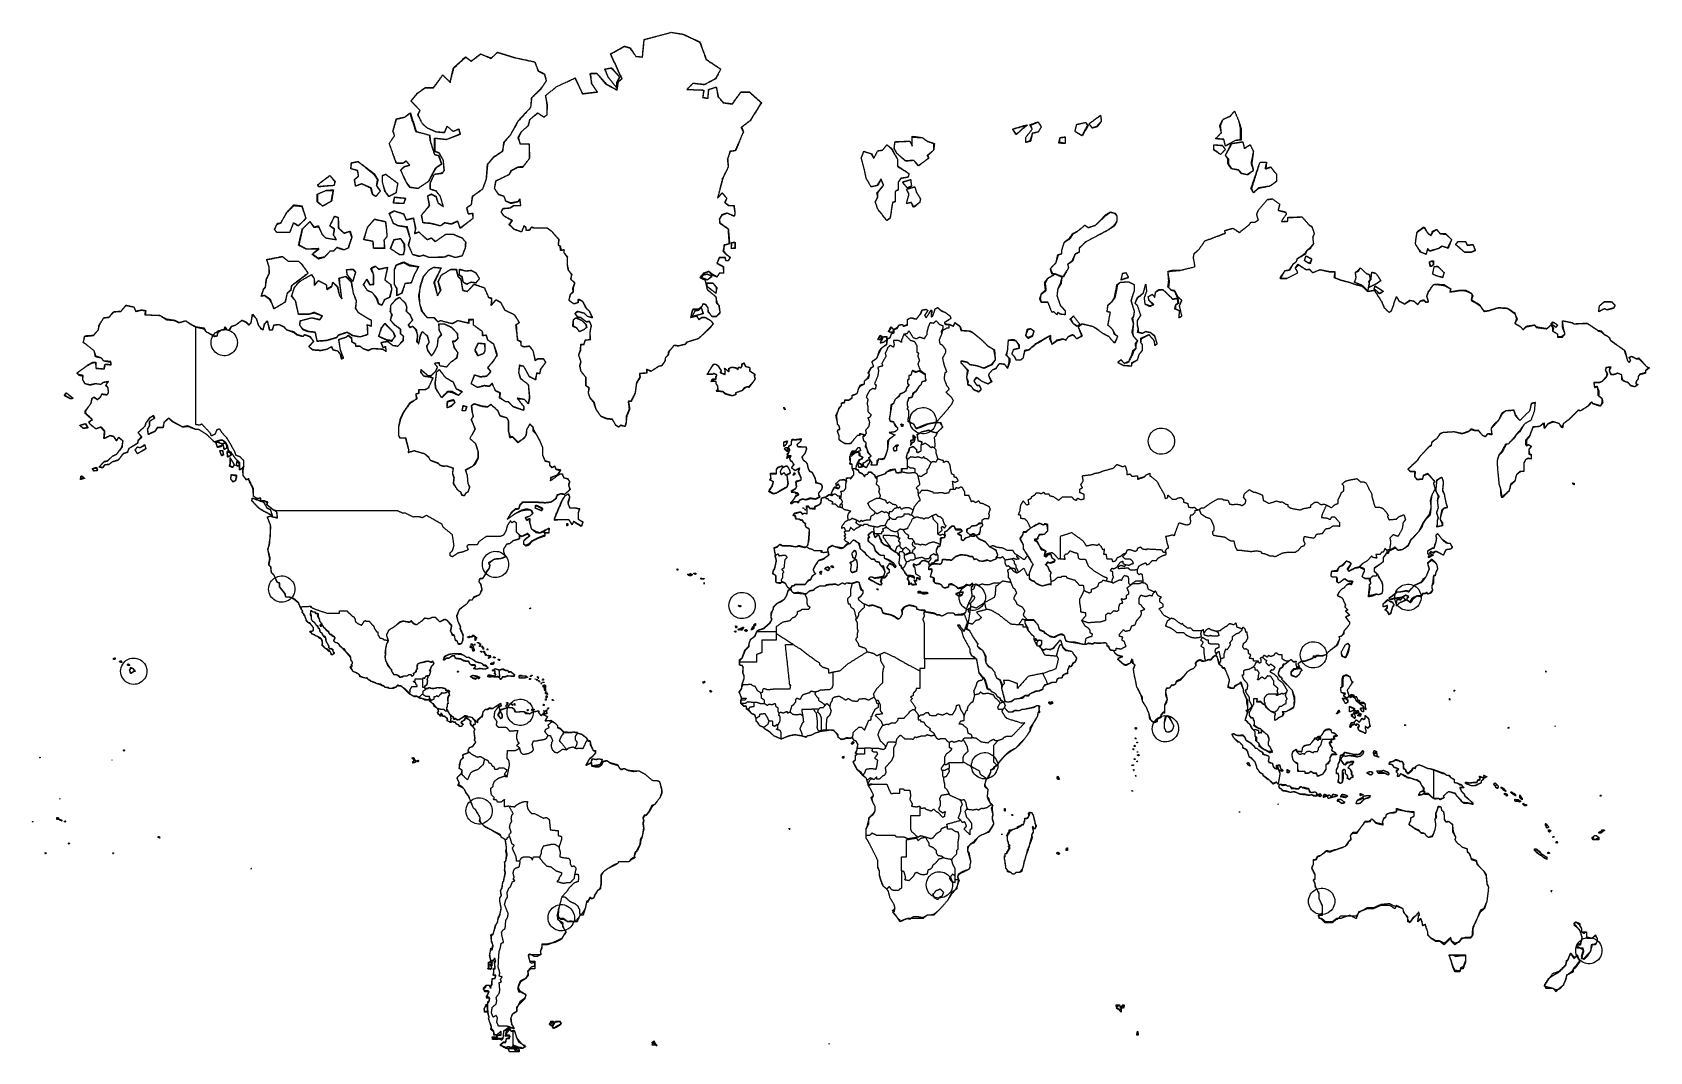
# Model space of a CAD drawing. Header units: millimetres. Extents: x 4 to 525, y -334 to -6.
import ezdxf

# ---------------------------------------------------------------- set-up
doc = ezdxf.new("R2010")
doc.units = ezdxf.units.MM
for name, color, linetype in [('B_4S7B', 7, 'CONTINUOUS'), ('B_4U1UN', 7, 'CONTINUOUS'), ('B_4X6TU', 7, 'CONTINUOUS'), ('B_5Z4B', 7, 'CONTINUOUS'), ('B_CS3B', 7, 'CONTINUOUS'), ('B_JA2IGY', 7, 'CONTINUOUS'), ('B_KH6RS', 7, 'CONTINUOUS'), ('B_LU4AA', 7, 'CONTINUOUS'), ('B_OA4B', 7, 'CONTINUOUS'), ('B_OH2B', 7, 'CONTINUOUS'), ('B_RR90', 7, 'CONTINUOUS'), ('B_VE8AT', 7, 'CONTINUOUS'), ('B_VK6RBP', 7, 'CONTINUOUS'), ('B_VR2B', 7, 'CONTINUOUS'), ('B_W6WX', 7, 'CONTINUOUS'), ('B_YV5B', 7, 'CONTINUOUS'), ('B_ZL6B', 7, 'CONTINUOUS'), ('B_ZS6DN', 7, 'CONTINUOUS'), ('boundaries', 7, 'CONTINUOUS'), ('boundaries001', 7, 'CONTINUOUS'), ('boundaries002', 7, 'CONTINUOUS'), ('boundaries003', 7, 'CONTINUOUS'), ('boundaries004', 7, 'CONTINUOUS'), ('boundaries005', 7, 'CONTINUOUS'), ('boundaries006', 7, 'CONTINUOUS'), ('boundaries007', 7, 'CONTINUOUS'), ('boundaries008', 7, 'CONTINUOUS'), ('boundaries009', 7, 'CONTINUOUS'), ('boundaries010', 7, 'CONTINUOUS'), ('boundaries011', 7, 'CONTINUOUS'), ('boundaries012', 7, 'CONTINUOUS'), ('boundaries013', 7, 'CONTINUOUS'), ('boundaries014', 7, 'CONTINUOUS'), ('boundaries015', 7, 'CONTINUOUS'), ('boundaries016', 7, 'CONTINUOUS'), ('boundaries017', 7, 'CONTINUOUS'), ('boundaries018', 7, 'CONTINUOUS'), ('boundaries019', 7, 'CONTINUOUS'), ('boundaries020', 7, 'CONTINUOUS'), ('boundaries021', 7, 'CONTINUOUS'), ('boundaries022', 7, 'CONTINUOUS'), ('boundaries023', 7, 'CONTINUOUS'), ('boundaries024', 7, 'CONTINUOUS'), ('boundaries025', 7, 'CONTINUOUS'), ('boundaries026', 7, 'CONTINUOUS'), ('boundaries027', 7, 'CONTINUOUS'), ('boundaries028', 7, 'CONTINUOUS'), ('boundaries029', 7, 'CONTINUOUS'), ('boundaries030', 7, 'CONTINUOUS'), ('boundaries031', 7, 'CONTINUOUS'), ('boundaries032', 7, 'CONTINUOUS'), ('boundaries033', 7, 'CONTINUOUS'), ('boundaries034', 7, 'CONTINUOUS'), ('boundaries035', 7, 'CONTINUOUS'), ('boundaries036', 7, 'CONTINUOUS'), ('boundaries037', 7, 'CONTINUOUS'), ('boundaries038', 7, 'CONTINUOUS'), ('boundaries039', 7, 'CONTINUOUS'), ('boundaries040', 7, 'CONTINUOUS'), ('boundaries041', 7, 'CONTINUOUS'), ('boundaries042', 7, 'CONTINUOUS'), ('boundaries043', 7, 'CONTINUOUS'), ('boundaries044', 7, 'CONTINUOUS'), ('boundaries045', 7, 'CONTINUOUS'), ('boundaries046', 7, 'CONTINUOUS'), ('boundaries047', 7, 'CONTINUOUS'), ('boundaries048', 7, 'CONTINUOUS'), ('boundaries049', 7, 'CONTINUOUS'), ('boundaries050', 7, 'CONTINUOUS'), ('boundaries051', 7, 'CONTINUOUS'), ('boundaries052', 7, 'CONTINUOUS'), ('boundaries053', 7, 'CONTINUOUS'), ('boundaries054', 7, 'CONTINUOUS'), ('boundaries055', 7, 'CONTINUOUS'), ('boundaries056', 7, 'CONTINUOUS'), ('boundaries057', 7, 'CONTINUOUS'), ('boundaries058', 7, 'CONTINUOUS'), ('boundaries059', 7, 'CONTINUOUS'), ('boundaries060', 7, 'CONTINUOUS'), ('boundaries061', 7, 'CONTINUOUS'), ('boundaries062', 7, 'CONTINUOUS'), ('boundaries063', 7, 'CONTINUOUS'), ('boundaries064', 7, 'CONTINUOUS'), ('boundaries065', 7, 'CONTINUOUS'), ('boundaries066', 7, 'CONTINUOUS'), ('boundaries067', 7, 'CONTINUOUS'), ('boundaries068', 7, 'CONTINUOUS'), ('boundaries069', 7, 'CONTINUOUS'), ('boundaries070', 7, 'CONTINUOUS'), ('boundaries071', 7, 'CONTINUOUS'), ('boundaries072', 7, 'CONTINUOUS'), ('boundaries073', 7, 'CONTINUOUS'), ('boundaries074', 7, 'CONTINUOUS'), ('boundaries075', 7, 'CONTINUOUS'), ('boundaries076', 7, 'CONTINUOUS'), ('boundaries077', 7, 'CONTINUOUS'), ('boundaries078', 7, 'CONTINUOUS'), ('boundaries079', 7, 'CONTINUOUS'), ('boundaries080', 7, 'CONTINUOUS'), ('boundaries081', 7, 'CONTINUOUS'), ('boundaries082', 7, 'CONTINUOUS'), ('boundaries083', 7, 'CONTINUOUS'), ('boundaries084', 7, 'CONTINUOUS'), ('boundaries085', 7, 'CONTINUOUS'), ('boundaries086', 7, 'CONTINUOUS'), ('boundaries087', 7, 'CONTINUOUS'), ('boundaries088', 7, 'CONTINUOUS'), ('boundaries089', 7, 'CONTINUOUS'), ('boundaries090', 7, 'CONTINUOUS'), ('boundaries091', 7, 'CONTINUOUS'), ('boundaries092', 7, 'CONTINUOUS'), ('boundaries093', 7, 'CONTINUOUS'), ('boundaries094', 7, 'CONTINUOUS'), ('boundaries095', 7, 'CONTINUOUS'), ('boundaries096', 7, 'CONTINUOUS'), ('boundaries097', 7, 'CONTINUOUS'), ('boundaries098', 7, 'CONTINUOUS'), ('boundaries099', 7, 'CONTINUOUS'), ('boundaries100', 7, 'CONTINUOUS'), ('boundaries101', 7, 'CONTINUOUS'), ('boundaries102', 7, 'CONTINUOUS'), ('boundaries103', 7, 'CONTINUOUS'), ('boundaries104', 7, 'CONTINUOUS'), ('boundaries105', 7, 'CONTINUOUS'), ('boundaries106', 7, 'CONTINUOUS'), ('boundaries107', 7, 'CONTINUOUS'), ('boundaries108', 7, 'CONTINUOUS'), ('boundaries109', 7, 'CONTINUOUS'), ('boundaries110', 7, 'CONTINUOUS'), ('boundaries111', 7, 'CONTINUOUS'), ('boundaries112', 7, 'CONTINUOUS'), ('boundaries113', 7, 'CONTINUOUS'), ('boundaries114', 7, 'CONTINUOUS'), ('boundaries115', 7, 'CONTINUOUS'), ('boundaries116', 7, 'CONTINUOUS'), ('boundaries117', 7, 'CONTINUOUS'), ('boundaries118', 7, 'CONTINUOUS'), ('boundaries119', 7, 'CONTINUOUS'), ('boundaries120', 7, 'CONTINUOUS'), ('boundaries121', 7, 'CONTINUOUS'), ('boundaries122', 7, 'CONTINUOUS'), ('boundaries123', 7, 'CONTINUOUS'), ('boundaries124', 7, 'CONTINUOUS'), ('boundaries125', 7, 'CONTINUOUS'), ('boundaries126', 7, 'CONTINUOUS'), ('boundaries127', 7, 'CONTINUOUS'), ('boundaries128', 7, 'CONTINUOUS'), ('boundaries129', 7, 'CONTINUOUS'), ('boundaries130', 7, 'CONTINUOUS'), ('boundaries131', 7, 'CONTINUOUS'), ('boundaries132', 7, 'CONTINUOUS'), ('boundaries133', 7, 'CONTINUOUS'), ('boundaries134', 7, 'CONTINUOUS'), ('boundaries135', 7, 'CONTINUOUS'), ('boundaries136', 7, 'CONTINUOUS'), ('boundaries137', 7, 'CONTINUOUS'), ('boundaries138', 7, 'CONTINUOUS'), ('boundaries139', 7, 'CONTINUOUS'), ('boundaries140', 7, 'CONTINUOUS'), ('boundaries141', 7, 'CONTINUOUS'), ('boundaries142', 7, 'CONTINUOUS'), ('boundaries143', 7, 'CONTINUOUS'), ('boundaries144', 7, 'CONTINUOUS'), ('boundaries145', 7, 'CONTINUOUS'), ('boundaries146', 7, 'CONTINUOUS'), ('boundaries147', 7, 'CONTINUOUS'), ('boundaries148', 7, 'CONTINUOUS'), ('boundaries149', 7, 'CONTINUOUS'), ('boundaries150', 7, 'CONTINUOUS'), ('boundaries151', 7, 'CONTINUOUS'), ('boundaries152', 7, 'CONTINUOUS'), ('boundaries153', 7, 'CONTINUOUS'), ('boundaries154', 7, 'CONTINUOUS'), ('boundaries155', 7, 'CONTINUOUS'), ('boundaries156', 7, 'CONTINUOUS'), ('boundaries157', 7, 'CONTINUOUS'), ('boundaries158', 7, 'CONTINUOUS'), ('boundaries159', 7, 'CONTINUOUS'), ('boundaries160', 7, 'CONTINUOUS'), ('boundaries161', 7, 'CONTINUOUS'), ('boundaries162', 7, 'CONTINUOUS'), ('boundaries163', 7, 'CONTINUOUS'), ('boundaries164', 7, 'CONTINUOUS'), ('boundaries165', 7, 'CONTINUOUS'), ('boundaries166', 7, 'CONTINUOUS'), ('boundaries167', 7, 'CONTINUOUS'), ('boundaries168', 7, 'CONTINUOUS'), ('boundaries169', 7, 'CONTINUOUS'), ('boundaries170', 7, 'CONTINUOUS'), ('boundaries171', 7, 'CONTINUOUS'), ('boundaries172', 7, 'CONTINUOUS'), ('boundaries173', 7, 'CONTINUOUS'), ('boundaries174', 7, 'CONTINUOUS'), ('boundaries175', 7, 'CONTINUOUS'), ('boundaries176', 7, 'CONTINUOUS'), ('boundaries177', 7, 'CONTINUOUS'), ('boundaries178', 7, 'CONTINUOUS'), ('boundaries179', 7, 'CONTINUOUS'), ('boundaries180', 7, 'CONTINUOUS'), ('boundaries181', 7, 'CONTINUOUS'), ('boundaries182', 7, 'CONTINUOUS'), ('boundaries183', 7, 'CONTINUOUS'), ('boundaries184', 7, 'CONTINUOUS'), ('boundaries185', 7, 'CONTINUOUS'), ('boundaries186', 7, 'CONTINUOUS'), ('boundaries187', 7, 'CONTINUOUS'), ('boundaries188', 7, 'CONTINUOUS'), ('boundaries189', 7, 'CONTINUOUS'), ('boundaries190', 7, 'CONTINUOUS'), ('boundaries191', 7, 'CONTINUOUS'), ('boundaries192', 7, 'CONTINUOUS'), ('boundaries193', 7, 'CONTINUOUS'), ('boundaries194', 7, 'CONTINUOUS'), ('boundaries195', 7, 'CONTINUOUS'), ('boundaries196', 7, 'CONTINUOUS'), ('boundaries197', 7, 'CONTINUOUS'), ('boundaries198', 7, 'CONTINUOUS'), ('boundaries199', 7, 'CONTINUOUS'), ('boundaries200', 7, 'CONTINUOUS'), ('boundaries201', 7, 'CONTINUOUS'), ('boundaries202', 7, 'CONTINUOUS'), ('boundaries203', 7, 'CONTINUOUS'), ('boundaries204', 7, 'CONTINUOUS'), ('boundaries205', 7, 'CONTINUOUS'), ('boundaries206', 7, 'CONTINUOUS'), ('boundaries207', 7, 'CONTINUOUS'), ('boundaries208', 7, 'CONTINUOUS'), ('boundaries209', 7, 'CONTINUOUS'), ('boundaries210', 7, 'CONTINUOUS'), ('boundaries211', 7, 'CONTINUOUS'), ('boundaries212', 7, 'CONTINUOUS'), ('boundaries213', 7, 'CONTINUOUS'), ('boundaries214', 7, 'CONTINUOUS'), ('boundaries215', 7, 'CONTINUOUS'), ('boundaries216', 7, 'CONTINUOUS'), ('boundaries217', 7, 'CONTINUOUS'), ('boundaries218', 7, 'CONTINUOUS'), ('boundaries219', 7, 'CONTINUOUS'), ('boundaries220', 7, 'CONTINUOUS'), ('boundaries221', 7, 'CONTINUOUS'), ('boundaries222', 7, 'CONTINUOUS'), ('boundaries223', 7, 'CONTINUOUS'), ('boundaries224', 7, 'CONTINUOUS'), ('boundaries225', 7, 'CONTINUOUS'), ('boundaries226', 7, 'CONTINUOUS'), ('boundaries227', 7, 'CONTINUOUS'), ('boundaries228', 7, 'CONTINUOUS'), ('boundaries229', 7, 'CONTINUOUS'), ('boundaries230', 7, 'CONTINUOUS'), ('boundaries231', 7, 'CONTINUOUS'), ('boundaries232', 7, 'CONTINUOUS'), ('boundaries233', 7, 'CONTINUOUS'), ('boundaries234', 7, 'CONTINUOUS'), ('boundaries235', 7, 'CONTINUOUS'), ('boundaries236', 7, 'CONTINUOUS'), ('boundaries237', 7, 'CONTINUOUS'), ('boundaries238', 7, 'CONTINUOUS'), ('boundaries239', 7, 'CONTINUOUS'), ('boundaries240', 7, 'CONTINUOUS'), ('boundaries241', 7, 'CONTINUOUS'), ('boundaries242', 7, 'CONTINUOUS'), ('boundaries243', 7, 'CONTINUOUS'), ('boundaries244', 7, 'CONTINUOUS'), ('boundaries245', 7, 'CONTINUOUS'), ('boundaries246', 7, 'CONTINUOUS'), ('boundaries247', 7, 'CONTINUOUS'), ('boundaries248', 7, 'CONTINUOUS'), ('boundaries249', 7, 'CONTINUOUS'), ('boundaries250', 7, 'CONTINUOUS'), ('boundaries251', 7, 'CONTINUOUS'), ('boundaries252', 7, 'CONTINUOUS'), ('boundaries253', 7, 'CONTINUOUS'), ('boundaries254', 7, 'CONTINUOUS'), ('boundaries255', 7, 'CONTINUOUS'), ('boundaries256', 7, 'CONTINUOUS'), ('boundaries257', 7, 'CONTINUOUS'), ('boundaries258', 7, 'CONTINUOUS'), ('boundaries259', 7, 'CONTINUOUS'), ('boundaries260', 7, 'CONTINUOUS'), ('boundaries261', 7, 'CONTINUOUS'), ('boundaries262', 7, 'CONTINUOUS'), ('boundaries263', 7, 'CONTINUOUS'), ('boundaries264', 7, 'CONTINUOUS'), ('boundaries265', 7, 'CONTINUOUS'), ('boundaries266', 7, 'CONTINUOUS'), ('boundaries267', 7, 'CONTINUOUS'), ('boundaries268', 7, 'CONTINUOUS'), ('boundaries269', 7, 'CONTINUOUS'), ('boundaries270', 7, 'CONTINUOUS'), ('boundaries271', 7, 'CONTINUOUS'), ('boundaries272', 7, 'CONTINUOUS'), ('boundaries273', 7, 'CONTINUOUS'), ('boundaries274', 7, 'CONTINUOUS'), ('boundaries275', 7, 'CONTINUOUS'), ('boundaries276', 7, 'CONTINUOUS'), ('boundaries277', 7, 'CONTINUOUS'), ('boundaries278', 7, 'CONTINUOUS'), ('boundaries279', 7, 'CONTINUOUS'), ('boundaries280', 7, 'CONTINUOUS'), ('boundaries281', 7, 'CONTINUOUS'), ('boundaries282', 7, 'CONTINUOUS'), ('boundaries283', 7, 'CONTINUOUS'), ('boundaries284', 7, 'CONTINUOUS'), ('boundaries285', 7, 'CONTINUOUS'), ('boundaries286', 7, 'CONTINUOUS'), ('boundaries287', 7, 'CONTINUOUS'), ('boundaries288', 7, 'CONTINUOUS'), ('boundaries289', 7, 'CONTINUOUS'), ('boundaries290', 7, 'CONTINUOUS'), ('boundaries291', 7, 'CONTINUOUS'), ('boundaries292', 7, 'CONTINUOUS'), ('boundaries293', 7, 'CONTINUOUS'), ('boundaries294', 7, 'CONTINUOUS'), ('boundaries295', 7, 'CONTINUOUS'), ('boundaries296', 7, 'CONTINUOUS'), ('boundaries297', 7, 'CONTINUOUS'), ('boundaries298', 7, 'CONTINUOUS'), ('boundaries299', 7, 'CONTINUOUS'), ('boundaries300', 7, 'CONTINUOUS'), ('boundaries301', 7, 'CONTINUOUS'), ('boundaries302', 7, 'CONTINUOUS'), ('boundaries303', 7, 'CONTINUOUS'), ('boundaries304', 7, 'CONTINUOUS'), ('boundaries305', 7, 'CONTINUOUS'), ('boundaries306', 7, 'CONTINUOUS'), ('boundaries307', 7, 'CONTINUOUS'), ('boundaries308', 7, 'CONTINUOUS'), ('boundaries309', 7, 'CONTINUOUS'), ('boundaries310', 7, 'CONTINUOUS'), ('boundaries311', 7, 'CONTINUOUS'), ('boundaries312', 7, 'CONTINUOUS'), ('boundaries313', 7, 'CONTINUOUS'), ('boundaries314', 7, 'CONTINUOUS'), ('boundaries315', 7, 'CONTINUOUS'), ('boundaries316', 7, 'CONTINUOUS'), ('boundaries317', 7, 'CONTINUOUS'), ('boundaries318', 7, 'CONTINUOUS'), ('boundaries319', 7, 'CONTINUOUS'), ('boundaries320', 7, 'CONTINUOUS'), ('boundaries321', 7, 'CONTINUOUS'), ('boundaries322', 7, 'CONTINUOUS'), ('boundaries323', 7, 'CONTINUOUS'), ('boundaries324', 7, 'CONTINUOUS'), ('boundaries325', 7, 'CONTINUOUS'), ('boundaries326', 7, 'CONTINUOUS'), ('boundaries327', 7, 'CONTINUOUS'), ('boundaries328', 7, 'CONTINUOUS'), ('boundaries329', 7, 'CONTINUOUS'), ('boundaries330', 7, 'CONTINUOUS'), ('boundaries331', 7, 'CONTINUOUS'), ('boundaries332', 7, 'CONTINUOUS'), ('boundaries333', 7, 'CONTINUOUS'), ('boundaries334', 7, 'CONTINUOUS'), ('boundaries335', 7, 'CONTINUOUS'), ('boundaries336', 7, 'CONTINUOUS'), ('boundaries337', 7, 'CONTINUOUS'), ('boundaries338', 7, 'CONTINUOUS'), ('boundaries339', 7, 'CONTINUOUS'), ('boundaries340', 7, 'CONTINUOUS'), ('boundaries341', 7, 'CONTINUOUS'), ('boundaries342', 7, 'CONTINUOUS'), ('boundaries343', 7, 'CONTINUOUS'), ('boundaries344', 7, 'CONTINUOUS'), ('boundaries345', 7, 'CONTINUOUS'), ('boundaries346', 7, 'CONTINUOUS'), ('boundaries347', 7, 'CONTINUOUS'), ('boundaries348', 7, 'CONTINUOUS'), ('boundaries349', 7, 'CONTINUOUS'), ('boundaries350', 7, 'CONTINUOUS'), ('boundaries351', 7, 'CONTINUOUS'), ('boundaries352', 7, 'CONTINUOUS'), ('boundaries353', 7, 'CONTINUOUS'), ('boundaries354', 7, 'CONTINUOUS'), ('boundaries355', 7, 'CONTINUOUS'), ('boundaries356', 7, 'CONTINUOUS'), ('boundaries357', 7, 'CONTINUOUS'), ('boundaries358', 7, 'CONTINUOUS'), ('boundaries359', 7, 'CONTINUOUS'), ('boundaries360', 7, 'CONTINUOUS'), ('boundaries361', 7, 'CONTINUOUS'), ('boundaries362', 7, 'CONTINUOUS'), ('boundaries363', 7, 'CONTINUOUS'), ('boundaries364', 7, 'CONTINUOUS'), ('boundaries365', 7, 'CONTINUOUS'), ('boundaries366', 7, 'CONTINUOUS'), ('boundaries367', 7, 'CONTINUOUS'), ('boundaries368', 7, 'CONTINUOUS'), ('boundaries369', 7, 'CONTINUOUS'), ('boundaries370', 7, 'CONTINUOUS'), ('boundaries371', 7, 'CONTINUOUS'), ('boundaries372', 7, 'CONTINUOUS'), ('boundaries373', 7, 'CONTINUOUS'), ('boundaries374', 7, 'CONTINUOUS'), ('boundaries375', 7, 'CONTINUOUS'), ('boundaries376', 7, 'CONTINUOUS'), ('boundaries377', 7, 'CONTINUOUS'), ('boundaries378', 7, 'CONTINUOUS'), ('boundaries379', 7, 'CONTINUOUS'), ('boundaries380', 7, 'CONTINUOUS'), ('boundaries381', 7, 'CONTINUOUS'), ('boundaries382', 7, 'CONTINUOUS'), ('boundaries383', 7, 'CONTINUOUS'), ('boundaries384', 7, 'CONTINUOUS'), ('boundaries385', 7, 'CONTINUOUS'), ('boundaries386', 7, 'CONTINUOUS'), ('boundaries387', 7, 'CONTINUOUS'), ('boundaries388', 7, 'CONTINUOUS'), ('boundaries389', 7, 'CONTINUOUS'), ('boundaries390', 7, 'CONTINUOUS'), ('boundaries391', 7, 'CONTINUOUS'), ('boundaries392', 7, 'CONTINUOUS'), ('boundaries393', 7, 'CONTINUOUS'), ('boundaries394', 7, 'CONTINUOUS'), ('boundaries395', 7, 'CONTINUOUS'), ('boundaries396', 7, 'CONTINUOUS'), ('boundaries397', 7, 'CONTINUOUS'), ('boundaries398', 7, 'CONTINUOUS'), ('boundaries399', 7, 'CONTINUOUS'), ('boundaries400', 7, 'CONTINUOUS'), ('boundaries401', 7, 'CONTINUOUS'), ('boundaries402', 7, 'CONTINUOUS'), ('boundaries403', 7, 'CONTINUOUS'), ('boundaries404', 7, 'CONTINUOUS'), ('boundaries405', 7, 'CONTINUOUS'), ('boundaries406', 7, 'CONTINUOUS'), ('boundaries407', 7, 'CONTINUOUS'), ('boundaries408', 7, 'CONTINUOUS'), ('boundaries409', 7, 'CONTINUOUS'), ('boundaries410', 7, 'CONTINUOUS'), ('boundaries411', 7, 'CONTINUOUS'), ('boundaries412', 7, 'CONTINUOUS'), ('boundaries413', 7, 'CONTINUOUS'), ('boundaries414', 7, 'CONTINUOUS'), ('boundaries415', 7, 'CONTINUOUS'), ('boundaries416', 7, 'CONTINUOUS'), ('boundaries417', 7, 'CONTINUOUS'), ('boundaries418', 7, 'CONTINUOUS'), ('boundaries419', 7, 'CONTINUOUS'), ('boundaries420', 7, 'CONTINUOUS'), ('boundaries421', 7, 'CONTINUOUS'), ('boundaries422', 7, 'CONTINUOUS'), ('boundaries423', 7, 'CONTINUOUS'), ('boundaries424', 7, 'CONTINUOUS'), ('boundaries425', 7, 'CONTINUOUS'), ('boundaries426', 7, 'CONTINUOUS'), ('boundaries427', 7, 'CONTINUOUS'), ('boundaries428', 7, 'CONTINUOUS'), ('boundaries429', 7, 'CONTINUOUS'), ('boundaries430', 7, 'CONTINUOUS'), ('boundaries431', 7, 'CONTINUOUS'), ('boundaries432', 7, 'CONTINUOUS'), ('boundaries433', 7, 'CONTINUOUS'), ('boundaries434', 7, 'CONTINUOUS'), ('boundaries435', 7, 'CONTINUOUS'), ('boundaries436', 7, 'CONTINUOUS'), ('boundaries437', 7, 'CONTINUOUS'), ('boundaries438', 7, 'CONTINUOUS'), ('boundaries439', 7, 'CONTINUOUS'), ('boundaries440', 7, 'CONTINUOUS'), ('boundaries441', 7, 'CONTINUOUS'), ('boundaries442', 7, 'CONTINUOUS'), ('boundaries443', 7, 'CONTINUOUS'), ('boundaries444', 7, 'CONTINUOUS'), ('boundaries445', 7, 'CONTINUOUS'), ('boundaries446', 7, 'CONTINUOUS'), ('boundaries447', 7, 'CONTINUOUS'), ('boundaries448', 7, 'CONTINUOUS'), ('boundaries449', 7, 'CONTINUOUS'), ('boundaries450', 7, 'CONTINUOUS'), ('boundaries451', 7, 'CONTINUOUS'), ('boundaries452', 7, 'CONTINUOUS'), ('boundaries453', 7, 'CONTINUOUS'), ('boundaries454', 7, 'CONTINUOUS'), ('boundaries455', 7, 'CONTINUOUS'), ('boundaries456', 7, 'CONTINUOUS'), ('boundaries457', 7, 'CONTINUOUS'), ('boundaries458', 7, 'CONTINUOUS'), ('boundaries459', 7, 'CONTINUOUS'), ('boundaries460', 7, 'CONTINUOUS'), ('boundaries461', 7, 'CONTINUOUS'), ('boundaries462', 7, 'CONTINUOUS'), ('boundaries463', 7, 'CONTINUOUS'), ('boundaries464', 7, 'CONTINUOUS'), ('boundaries465', 7, 'CONTINUOUS'), ('boundaries466', 7, 'CONTINUOUS'), ('boundaries467', 7, 'CONTINUOUS'), ('boundaries468', 7, 'CONTINUOUS'), ('boundaries469', 7, 'CONTINUOUS'), ('boundaries470', 7, 'CONTINUOUS'), ('boundaries471', 7, 'CONTINUOUS'), ('boundaries472', 7, 'CONTINUOUS'), ('boundaries473', 7, 'CONTINUOUS'), ('boundaries474', 7, 'CONTINUOUS'), ('boundaries475', 7, 'CONTINUOUS'), ('boundaries476', 7, 'CONTINUOUS'), ('boundaries477', 7, 'CONTINUOUS'), ('boundaries478', 7, 'CONTINUOUS'), ('boundaries479', 7, 'CONTINUOUS'), ('boundaries480', 7, 'CONTINUOUS'), ('boundaries481', 7, 'CONTINUOUS'), ('boundaries482', 7, 'CONTINUOUS'), ('boundaries483', 7, 'CONTINUOUS'), ('boundaries484', 7, 'CONTINUOUS'), ('boundaries485', 7, 'CONTINUOUS'), ('boundaries486', 7, 'CONTINUOUS'), ('boundaries487', 7, 'CONTINUOUS'), ('boundaries488', 7, 'CONTINUOUS'), ('boundaries489', 7, 'CONTINUOUS'), ('boundaries490', 7, 'CONTINUOUS'), ('boundaries491', 7, 'CONTINUOUS'), ('boundaries492', 7, 'CONTINUOUS'), ('boundaries493', 7, 'CONTINUOUS'), ('boundaries494', 7, 'CONTINUOUS'), ('boundaries495', 7, 'CONTINUOUS'), ('boundaries496', 7, 'CONTINUOUS'), ('boundaries497', 7, 'CONTINUOUS'), ('boundaries498', 7, 'CONTINUOUS'), ('boundaries499', 7, 'CONTINUOUS'), ('boundaries500', 7, 'CONTINUOUS'), ('boundaries501', 7, 'CONTINUOUS'), ('boundaries502', 7, 'CONTINUOUS'), ('boundaries503', 7, 'CONTINUOUS'), ('boundaries504', 7, 'CONTINUOUS'), ('boundaries505', 7, 'CONTINUOUS'), ('boundaries506', 7, 'CONTINUOUS'), ('boundaries507', 7, 'CONTINUOUS'), ('boundaries508', 7, 'CONTINUOUS'), ('boundaries509', 7, 'CONTINUOUS'), ('boundaries510', 7, 'CONTINUOUS'), ('boundaries511', 7, 'CONTINUOUS'), ('boundaries512', 7, 'CONTINUOUS'), ('boundaries513', 7, 'CONTINUOUS'), ('boundaries514', 7, 'CONTINUOUS'), ('boundaries515', 7, 'CONTINUOUS'), ('boundaries516', 7, 'CONTINUOUS'), ('boundaries517', 7, 'CONTINUOUS'), ('boundaries518', 7, 'CONTINUOUS'), ('boundaries519', 7, 'CONTINUOUS'), ('boundaries520', 7, 'CONTINUOUS'), ('boundaries521', 7, 'CONTINUOUS'), ('boundaries522', 7, 'CONTINUOUS'), ('boundaries523', 7, 'CONTINUOUS'), ('boundaries524', 7, 'CONTINUOUS'), ('boundaries525', 7, 'CONTINUOUS'), ('boundaries526', 7, 'CONTINUOUS'), ('boundaries527', 7, 'CONTINUOUS'), ('boundaries528', 7, 'CONTINUOUS'), ('boundaries529', 7, 'CONTINUOUS'), ('boundaries530', 7, 'CONTINUOUS'), ('boundaries531', 7, 'CONTINUOUS'), ('boundaries532', 7, 'CONTINUOUS'), ('boundaries533', 7, 'CONTINUOUS'), ('boundaries534', 7, 'CONTINUOUS'), ('boundaries535', 7, 'CONTINUOUS'), ('boundaries536', 7, 'CONTINUOUS'), ('boundaries537', 7, 'CONTINUOUS'), ('boundaries538', 7, 'CONTINUOUS'), ('boundaries539', 7, 'CONTINUOUS'), ('boundaries540', 7, 'CONTINUOUS'), ('boundaries541', 7, 'CONTINUOUS'), ('boundaries542', 7, 'CONTINUOUS'), ('boundaries543', 7, 'CONTINUOUS'), ('boundaries544', 7, 'CONTINUOUS'), ('boundaries545', 7, 'CONTINUOUS'), ('boundaries546', 7, 'CONTINUOUS'), ('boundaries547', 7, 'CONTINUOUS'), ('boundaries548', 7, 'CONTINUOUS'), ('boundaries549', 7, 'CONTINUOUS'), ('boundaries550', 7, 'CONTINUOUS'), ('boundaries551', 7, 'CONTINUOUS'), ('boundaries552', 7, 'CONTINUOUS'), ('boundaries553', 7, 'CONTINUOUS'), ('boundaries554', 7, 'CONTINUOUS'), ('boundaries555', 7, 'CONTINUOUS'), ('boundaries556', 7, 'CONTINUOUS'), ('boundaries557', 7, 'CONTINUOUS'), ('boundaries558', 7, 'CONTINUOUS'), ('boundaries559', 7, 'CONTINUOUS'), ('boundaries560', 7, 'CONTINUOUS'), ('boundaries561', 7, 'CONTINUOUS'), ('boundaries562', 7, 'CONTINUOUS'), ('boundaries563', 7, 'CONTINUOUS'), ('boundaries564', 7, 'CONTINUOUS'), ('boundaries565', 7, 'CONTINUOUS'), ('boundaries566', 7, 'CONTINUOUS'), ('boundaries567', 7, 'CONTINUOUS'), ('boundaries568', 7, 'CONTINUOUS'), ('boundaries569', 7, 'CONTINUOUS'), ('boundaries570', 7, 'CONTINUOUS'), ('boundaries571', 7, 'CONTINUOUS'), ('boundaries572', 7, 'CONTINUOUS'), ('boundaries573', 7, 'CONTINUOUS'), ('boundaries574', 7, 'CONTINUOUS'), ('boundaries575', 7, 'CONTINUOUS'), ('boundaries576', 7, 'CONTINUOUS'), ('boundaries577', 7, 'CONTINUOUS'), ('boundaries578', 7, 'CONTINUOUS'), ('boundaries579', 7, 'CONTINUOUS'), ('boundaries580', 7, 'CONTINUOUS'), ('boundaries581', 7, 'CONTINUOUS'), ('boundaries582', 7, 'CONTINUOUS'), ('boundaries583', 7, 'CONTINUOUS'), ('boundaries584', 7, 'CONTINUOUS'), ('boundaries585', 7, 'CONTINUOUS'), ('boundaries586', 7, 'CONTINUOUS'), ('boundaries587', 7, 'CONTINUOUS'), ('boundaries588', 7, 'CONTINUOUS'), ('boundaries589', 7, 'CONTINUOUS'), ('boundaries590', 7, 'CONTINUOUS'), ('boundaries591', 7, 'CONTINUOUS'), ('boundaries592', 7, 'CONTINUOUS'), ('boundaries593', 7, 'CONTINUOUS'), ('boundaries594', 7, 'CONTINUOUS'), ('boundaries595', 7, 'CONTINUOUS'), ('boundaries596', 7, 'CONTINUOUS'), ('boundaries597', 7, 'CONTINUOUS'), ('boundaries598', 7, 'CONTINUOUS'), ('boundaries599', 7, 'CONTINUOUS'), ('boundaries600', 7, 'CONTINUOUS'), ('boundaries601', 7, 'CONTINUOUS'), ('boundaries602', 7, 'CONTINUOUS'), ('boundaries603', 7, 'CONTINUOUS'), ('boundaries604', 7, 'CONTINUOUS'), ('boundaries605', 7, 'CONTINUOUS'), ('boundaries606', 7, 'CONTINUOUS'), ('boundaries607', 7, 'CONTINUOUS'), ('boundaries608', 7, 'CONTINUOUS'), ('boundaries609', 7, 'CONTINUOUS'), ('boundaries610', 7, 'CONTINUOUS'), ('boundaries611', 7, 'CONTINUOUS'), ('boundaries612', 7, 'CONTINUOUS'), ('boundaries613', 7, 'CONTINUOUS'), ('boundaries614', 7, 'CONTINUOUS'), ('boundaries615', 7, 'CONTINUOUS'), ('boundaries616', 7, 'CONTINUOUS'), ('boundaries617', 7, 'CONTINUOUS'), ('boundaries618', 7, 'CONTINUOUS'), ('boundaries619', 7, 'CONTINUOUS'), ('boundaries620', 7, 'CONTINUOUS'), ('boundaries621', 7, 'CONTINUOUS'), ('boundaries622', 7, 'CONTINUOUS'), ('boundaries623', 7, 'CONTINUOUS'), ('boundaries624', 7, 'CONTINUOUS'), ('boundaries625', 7, 'CONTINUOUS'), ('boundaries626', 7, 'CONTINUOUS'), ('boundaries627', 7, 'CONTINUOUS'), ('boundaries628', 7, 'CONTINUOUS'), ('boundaries629', 7, 'CONTINUOUS'), ('boundaries630', 7, 'CONTINUOUS'), ('boundaries631', 7, 'CONTINUOUS'), ('boundaries632', 7, 'CONTINUOUS'), ('boundaries633', 7, 'CONTINUOUS'), ('boundaries634', 7, 'CONTINUOUS'), ('boundaries635', 7, 'CONTINUOUS'), ('boundaries636', 7, 'CONTINUOUS'), ('boundaries637', 7, 'CONTINUOUS'), ('boundaries638', 7, 'CONTINUOUS'), ('boundaries639', 7, 'CONTINUOUS'), ('boundaries640', 7, 'CONTINUOUS'), ('boundaries641', 7, 'CONTINUOUS'), ('boundaries642', 7, 'CONTINUOUS'), ('boundaries643', 7, 'CONTINUOUS'), ('boundaries644', 7, 'CONTINUOUS'), ('boundaries645', 7, 'CONTINUOUS'), ('boundaries646', 7, 'CONTINUOUS'), ('boundaries647', 7, 'CONTINUOUS'), ('boundaries648', 7, 'CONTINUOUS'), ('boundaries649', 7, 'CONTINUOUS'), ('boundaries650', 7, 'CONTINUOUS'), ('boundaries651', 7, 'CONTINUOUS'), ('boundaries652', 7, 'CONTINUOUS'), ('boundaries653', 7, 'CONTINUOUS'), ('boundaries654', 7, 'CONTINUOUS'), ('boundaries655', 7, 'CONTINUOUS'), ('boundaries656', 7, 'CONTINUOUS'), ('boundaries657', 7, 'CONTINUOUS'), ('boundaries658', 7, 'CONTINUOUS'), ('boundaries659', 7, 'CONTINUOUS'), ('boundaries660', 7, 'CONTINUOUS'), ('boundaries661', 7, 'CONTINUOUS'), ('boundaries662', 7, 'CONTINUOUS'), ('boundaries663', 7, 'CONTINUOUS'), ('boundaries664', 7, 'CONTINUOUS'), ('boundaries665', 7, 'CONTINUOUS'), ('boundaries666', 7, 'CONTINUOUS'), ('boundaries667', 7, 'CONTINUOUS'), ('boundaries668', 7, 'CONTINUOUS'), ('boundaries669', 7, 'CONTINUOUS'), ('boundaries670', 7, 'CONTINUOUS'), ('boundaries671', 7, 'CONTINUOUS'), ('boundaries672', 7, 'CONTINUOUS'), ('boundaries673', 7, 'CONTINUOUS'), ('boundaries674', 7, 'CONTINUOUS'), ('boundaries675', 7, 'CONTINUOUS'), ('boundaries676', 7, 'CONTINUOUS'), ('boundaries677', 7, 'CONTINUOUS'), ('boundaries678', 7, 'CONTINUOUS'), ('boundaries679', 7, 'CONTINUOUS'), ('boundaries680', 7, 'CONTINUOUS'), ('boundaries681', 7, 'CONTINUOUS'), ('boundaries682', 7, 'CONTINUOUS'), ('boundaries683', 7, 'CONTINUOUS'), ('boundaries684', 7, 'CONTINUOUS'), ('boundaries685', 7, 'CONTINUOUS'), ('boundaries686', 7, 'CONTINUOUS'), ('boundaries687', 7, 'CONTINUOUS'), ('boundaries688', 7, 'CONTINUOUS'), ('boundaries689', 7, 'CONTINUOUS'), ('boundaries690', 7, 'CONTINUOUS'), ('boundaries691', 7, 'CONTINUOUS'), ('boundaries692', 7, 'CONTINUOUS'), ('boundaries693', 7, 'CONTINUOUS'), ('boundaries694', 7, 'CONTINUOUS'), ('boundaries695', 7, 'CONTINUOUS'), ('boundaries696', 7, 'CONTINUOUS'), ('boundaries697', 7, 'CONTINUOUS'), ('boundaries698', 7, 'CONTINUOUS'), ('boundaries699', 7, 'CONTINUOUS'), ('boundaries700', 7, 'CONTINUOUS'), ('boundaries701', 7, 'CONTINUOUS'), ('boundaries702', 7, 'CONTINUOUS'), ('boundaries703', 7, 'CONTINUOUS'), ('boundaries704', 7, 'CONTINUOUS'), ('boundaries705', 7, 'CONTINUOUS'), ('boundaries706', 7, 'CONTINUOUS'), ('boundaries707', 7, 'CONTINUOUS'), ('boundaries708', 7, 'CONTINUOUS'), ('boundaries709', 7, 'CONTINUOUS'), ('boundaries710', 7, 'CONTINUOUS'), ('boundaries711', 7, 'CONTINUOUS'), ('boundaries712', 7, 'CONTINUOUS'), ('boundaries713', 7, 'CONTINUOUS'), ('boundaries714', 7, 'CONTINUOUS'), ('boundaries715', 7, 'CONTINUOUS'), ('boundaries716', 7, 'CONTINUOUS'), ('boundaries717', 7, 'CONTINUOUS'), ('boundaries718', 7, 'CONTINUOUS'), ('boundaries719', 7, 'CONTINUOUS'), ('boundaries720', 7, 'CONTINUOUS'), ('boundaries721', 7, 'CONTINUOUS'), ('boundaries722', 7, 'CONTINUOUS'), ('boundaries723', 7, 'CONTINUOUS'), ('boundaries724', 7, 'CONTINUOUS'), ('boundaries725', 7, 'CONTINUOUS'), ('boundaries726', 7, 'CONTINUOUS'), ('boundaries727', 7, 'CONTINUOUS'), ('boundaries728', 7, 'CONTINUOUS'), ('boundaries729', 7, 'CONTINUOUS'), ('boundaries730', 7, 'CONTINUOUS'), ('boundaries731', 7, 'CONTINUOUS'), ('boundaries732', 7, 'CONTINUOUS'), ('boundaries733', 7, 'CONTINUOUS'), ('boundaries734', 7, 'CONTINUOUS'), ('boundaries735', 7, 'CONTINUOUS'), ('boundaries736', 7, 'CONTINUOUS'), ('boundaries737', 7, 'CONTINUOUS'), ('boundaries738', 7, 'CONTINUOUS'), ('boundaries739', 7, 'CONTINUOUS'), ('boundaries740', 7, 'CONTINUOUS'), ('boundaries741', 7, 'CONTINUOUS'), ('boundaries742', 7, 'CONTINUOUS'), ('boundaries743', 7, 'CONTINUOUS'), ('boundaries744', 7, 'CONTINUOUS'), ('boundaries745', 7, 'CONTINUOUS'), ('boundaries746', 7, 'CONTINUOUS'), ('boundaries747', 7, 'CONTINUOUS'), ('boundaries748', 7, 'CONTINUOUS'), ('boundaries749', 7, 'CONTINUOUS'), ('boundaries750', 7, 'CONTINUOUS'), ('boundaries751', 7, 'CONTINUOUS'), ('boundaries752', 7, 'CONTINUOUS'), ('boundaries753', 7, 'CONTINUOUS'), ('boundaries754', 7, 'CONTINUOUS'), ('boundaries755', 7, 'CONTINUOUS'), ('boundaries756', 7, 'CONTINUOUS'), ('boundaries757', 7, 'CONTINUOUS'), ('boundaries758', 7, 'CONTINUOUS'), ('boundaries759', 7, 'CONTINUOUS'), ('boundaries760', 7, 'CONTINUOUS'), ('boundaries761', 7, 'CONTINUOUS'), ('boundaries762', 7, 'CONTINUOUS'), ('boundaries763', 7, 'CONTINUOUS'), ('boundaries764', 7, 'CONTINUOUS'), ('boundaries765', 7, 'CONTINUOUS'), ('boundaries766', 7, 'CONTINUOUS'), ('boundaries767', 7, 'CONTINUOUS'), ('boundaries768', 7, 'CONTINUOUS'), ('boundaries769', 7, 'CONTINUOUS'), ('boundaries770', 7, 'CONTINUOUS'), ('boundaries771', 7, 'CONTINUOUS'), ('boundaries772', 7, 'CONTINUOUS'), ('boundaries773', 7, 'CONTINUOUS'), ('boundaries774', 7, 'CONTINUOUS'), ('boundaries775', 7, 'CONTINUOUS'), ('boundaries776', 7, 'CONTINUOUS'), ('boundaries777', 7, 'CONTINUOUS'), ('boundaries778', 7, 'CONTINUOUS'), ('boundaries779', 7, 'CONTINUOUS'), ('boundaries780', 7, 'CONTINUOUS'), ('boundaries781', 7, 'CONTINUOUS'), ('boundaries782', 7, 'CONTINUOUS'), ('boundaries783', 7, 'CONTINUOUS'), ('boundaries784', 7, 'CONTINUOUS'), ('boundaries785', 7, 'CONTINUOUS'), ('boundaries786', 7, 'CONTINUOUS'), ('boundaries787', 7, 'CONTINUOUS'), ('boundaries788', 7, 'CONTINUOUS'), ('boundaries789', 7, 'CONTINUOUS'), ('boundaries790', 7, 'CONTINUOUS'), ('boundaries791', 7, 'CONTINUOUS'), ('boundaries792', 7, 'CONTINUOUS'), ('boundaries793', 7, 'CONTINUOUS'), ('boundaries794', 7, 'CONTINUOUS'), ('boundaries795', 7, 'CONTINUOUS'), ('boundaries796', 7, 'CONTINUOUS'), ('boundaries797', 7, 'CONTINUOUS'), ('boundaries798', 7, 'CONTINUOUS'), ('boundaries799', 7, 'CONTINUOUS'), ('boundaries800', 7, 'CONTINUOUS'), ('boundaries801', 7, 'CONTINUOUS'), ('boundaries802', 7, 'CONTINUOUS'), ('boundaries803', 7, 'CONTINUOUS'), ('boundaries804', 7, 'CONTINUOUS'), ('boundaries805', 7, 'CONTINUOUS'), ('boundaries806', 7, 'CONTINUOUS'), ('boundaries807', 7, 'CONTINUOUS'), ('boundaries808', 7, 'CONTINUOUS'), ('boundaries809', 7, 'CONTINUOUS'), ('boundaries810', 7, 'CONTINUOUS'), ('boundaries811', 7, 'CONTINUOUS'), ('boundaries812', 7, 'CONTINUOUS'), ('boundaries813', 7, 'CONTINUOUS'), ('boundaries814', 7, 'CONTINUOUS'), ('boundaries815', 7, 'CONTINUOUS'), ('boundaries816', 7, 'CONTINUOUS'), ('boundaries817', 7, 'CONTINUOUS'), ('boundaries818', 7, 'CONTINUOUS'), ('boundaries819', 7, 'CONTINUOUS'), ('boundaries820', 7, 'CONTINUOUS'), ('boundaries821', 7, 'CONTINUOUS'), ('boundaries822', 7, 'CONTINUOUS'), ('boundaries823', 7, 'CONTINUOUS'), ('boundaries824', 7, 'CONTINUOUS'), ('boundaries825', 7, 'CONTINUOUS'), ('boundaries826', 7, 'CONTINUOUS'), ('boundaries827', 7, 'CONTINUOUS'), ('boundaries828', 7, 'CONTINUOUS'), ('boundaries829', 7, 'CONTINUOUS'), ('boundaries830', 7, 'CONTINUOUS'), ('boundaries831', 7, 'CONTINUOUS'), ('boundaries832', 7, 'CONTINUOUS'), ('boundaries833', 7, 'CONTINUOUS'), ('boundaries834', 7, 'CONTINUOUS'), ('boundaries835', 7, 'CONTINUOUS'), ('boundaries836', 7, 'CONTINUOUS'), ('boundaries837', 7, 'CONTINUOUS'), ('boundaries838', 7, 'CONTINUOUS'), ('boundaries839', 7, 'CONTINUOUS'), ('boundaries840', 7, 'CONTINUOUS'), ('boundaries841', 7, 'CONTINUOUS'), ('mapOutline', 7, 'CONTINUOUS'), ('mapOutline001', 7, 'CONTINUOUS'), ('mapOutline002', 7, 'CONTINUOUS'), ('mapOutline003', 7, 'CONTINUOUS'), ('mapOutline004', 7, 'CONTINUOUS'), ('mapOutline005', 7, 'CONTINUOUS'), ('mapOutline006', 7, 'CONTINUOUS'), ('mapOutline007', 7, 'CONTINUOUS'), ('mapOutline008', 7, 'CONTINUOUS'), ('mapOutline009', 7, 'CONTINUOUS'), ('mapOutline010', 7, 'CONTINUOUS'), ('mapOutline011', 7, 'CONTINUOUS'), ('mapOutline012', 7, 'CONTINUOUS'), ('mapOutline013', 7, 'CONTINUOUS'), ('mapOutline014', 7, 'CONTINUOUS'), ('mapOutline015', 7, 'CONTINUOUS'), ('mapOutline016', 7, 'CONTINUOUS'), ('mapOutline017', 7, 'CONTINUOUS'), ('mapOutline018', 7, 'CONTINUOUS'), ('mapOutline019', 7, 'CONTINUOUS'), ('mapOutline020', 7, 'CONTINUOUS'), ('mapOutline021', 7, 'CONTINUOUS'), ('mapOutline022', 7, 'CONTINUOUS'), ('mapOutline023', 7, 'CONTINUOUS'), ('mapOutline024', 7, 'CONTINUOUS'), ('mapOutline025', 7, 'CONTINUOUS'), ('mapOutline026', 7, 'CONTINUOUS'), ('mapOutline027', 7, 'CONTINUOUS'), ('mapOutline028', 7, 'CONTINUOUS'), ('mapOutline029', 7, 'CONTINUOUS'), ('mapOutline030', 7, 'CONTINUOUS'), ('mapOutline031', 7, 'CONTINUOUS'), ('mapOutline032', 7, 'CONTINUOUS'), ('mapOutline033', 7, 'CONTINUOUS'), ('mapOutline034', 7, 'CONTINUOUS'), ('mapOutline035', 7, 'CONTINUOUS'), ('mapOutline036', 7, 'CONTINUOUS'), ('mapOutline037', 7, 'CONTINUOUS'), ('mapOutline038', 7, 'CONTINUOUS'), ('mapOutline039', 7, 'CONTINUOUS'), ('mapOutline040', 7, 'CONTINUOUS'), ('mapOutline041', 7, 'CONTINUOUS'), ('mapOutline042', 7, 'CONTINUOUS'), ('mapOutline043', 7, 'CONTINUOUS'), ('mapOutline044', 7, 'CONTINUOUS'), ('mapOutline045', 7, 'CONTINUOUS'), ('mapOutline046', 7, 'CONTINUOUS'), ('mapOutline047', 7, 'CONTINUOUS'), ('mapOutline048', 7, 'CONTINUOUS'), ('mapOutline049', 7, 'CONTINUOUS'), ('mapOutline050', 7, 'CONTINUOUS'), ('mapOutline051', 7, 'CONTINUOUS'), ('mapOutline052', 7, 'CONTINUOUS'), ('mapOutline053', 7, 'CONTINUOUS'), ('mapOutline054', 7, 'CONTINUOUS'), ('mapOutline055', 7, 'CONTINUOUS'), ('mapOutline056', 7, 'CONTINUOUS'), ('mapOutline057', 7, 'CONTINUOUS'), ('mapOutline058', 7, 'CONTINUOUS'), ('mapOutline059', 7, 'CONTINUOUS'), ('mapOutline060', 7, 'CONTINUOUS'), ('mapOutline061', 7, 'CONTINUOUS'), ('mapOutline062', 7, 'CONTINUOUS'), ('mapOutline063', 7, 'CONTINUOUS'), ('mapOutline064', 7, 'CONTINUOUS'), ('mapOutline065', 7, 'CONTINUOUS'), ('mapOutline066', 7, 'CONTINUOUS'), ('mapOutline067', 7, 'CONTINUOUS'), ('mapOutline068', 7, 'CONTINUOUS'), ('mapOutline069', 7, 'CONTINUOUS'), ('mapOutline070', 7, 'CONTINUOUS'), ('mapOutline071', 7, 'CONTINUOUS'), ('mapOutline072', 7, 'CONTINUOUS'), ('mapOutline073', 7, 'CONTINUOUS'), ('mapOutline074', 7, 'CONTINUOUS'), ('mapOutline075', 7, 'CONTINUOUS'), ('mapOutline076', 7, 'CONTINUOUS'), ('mapOutline077', 7, 'CONTINUOUS'), ('mapOutline078', 7, 'CONTINUOUS'), ('mapOutline079', 7, 'CONTINUOUS'), ('mapOutline080', 7, 'CONTINUOUS'), ('mapOutline081', 7, 'CONTINUOUS'), ('mapOutline082', 7, 'CONTINUOUS'), ('mapOutline083', 7, 'CONTINUOUS'), ('mapOutline084', 7, 'CONTINUOUS'), ('mapOutline085', 7, 'CONTINUOUS'), ('mapOutline086', 7, 'CONTINUOUS'), ('mapOutline087', 7, 'CONTINUOUS'), ('mapOutline088', 7, 'CONTINUOUS'), ('mapOutline089', 7, 'CONTINUOUS'), ('mapOutline090', 7, 'CONTINUOUS'), ('mapOutline091', 7, 'CONTINUOUS'), ('mapOutline092', 7, 'CONTINUOUS'), ('mapOutline093', 7, 'CONTINUOUS'), ('mapOutline094', 7, 'CONTINUOUS'), ('mapOutline095', 7, 'CONTINUOUS'), ('mapOutline096', 7, 'CONTINUOUS'), ('mapOutline097', 7, 'CONTINUOUS'), ('mapOutline098', 7, 'CONTINUOUS'), ('mapOutline099', 7, 'CONTINUOUS'), ('mapOutline100', 7, 'CONTINUOUS'), ('mapOutline101', 7, 'CONTINUOUS'), ('mapOutline102', 7, 'CONTINUOUS'), ('mapOutline103', 7, 'CONTINUOUS'), ('mapOutline104', 7, 'CONTINUOUS'), ('mapOutline105', 7, 'CONTINUOUS'), ('mapOutline106', 7, 'CONTINUOUS'), ('mapOutline107', 7, 'CONTINUOUS'), ('mapOutline108', 7, 'CONTINUOUS'), ('mapOutline109', 7, 'CONTINUOUS'), ('mapOutline110', 7, 'CONTINUOUS'), ('mapOutline111', 7, 'CONTINUOUS'), ('mapOutline112', 7, 'CONTINUOUS'), ('mapOutline113', 7, 'CONTINUOUS'), ('mapOutline114', 7, 'CONTINUOUS'), ('mapOutline115', 7, 'CONTINUOUS'), ('mapOutline116', 7, 'CONTINUOUS'), ('mapOutline117', 7, 'CONTINUOUS'), ('mapOutline118', 7, 'CONTINUOUS'), ('mapOutline119', 7, 'CONTINUOUS'), ('mapOutline120', 7, 'CONTINUOUS'), ('mapOutline121', 7, 'CONTINUOUS'), ('mapOutline122', 7, 'CONTINUOUS'), ('mapOutline123', 7, 'CONTINUOUS'), ('mapOutline124', 7, 'CONTINUOUS'), ('mapOutline125', 7, 'CONTINUOUS'), ('mapOutline126', 7, 'CONTINUOUS'), ('mapOutline127', 7, 'CONTINUOUS'), ('mapOutline128', 7, 'CONTINUOUS'), ('mapOutline129', 7, 'CONTINUOUS'), ('mapOutline130', 7, 'CONTINUOUS'), ('mapOutline131', 7, 'CONTINUOUS'), ('mapOutline132', 7, 'CONTINUOUS'), ('mapOutline133', 7, 'CONTINUOUS'), ('mapOutline134', 7, 'CONTINUOUS'), ('mapOutline135', 7, 'CONTINUOUS'), ('mapOutline136', 7, 'CONTINUOUS'), ('mapOutline137', 7, 'CONTINUOUS'), ('mapOutline138', 7, 'CONTINUOUS'), ('mapOutline139', 7, 'CONTINUOUS'), ('mapOutline140', 7, 'CONTINUOUS'), ('mapOutline141', 7, 'CONTINUOUS'), ('mapOutline142', 7, 'CONTINUOUS'), ('mapOutline143', 7, 'CONTINUOUS'), ('mapOutline144', 7, 'CONTINUOUS'), ('mapOutline145', 7, 'CONTINUOUS'), ('mapOutline146', 7, 'CONTINUOUS'), ('mapOutline147', 7, 'CONTINUOUS'), ('mapOutline148', 7, 'CONTINUOUS'), ('mapOutline149', 7, 'CONTINUOUS'), ('mapOutline150', 7, 'CONTINUOUS'), ('mapOutline151', 7, 'CONTINUOUS'), ('mapOutline152', 7, 'CONTINUOUS'), ('mapOutline153', 7, 'CONTINUOUS'), ('mapOutline154', 7, 'CONTINUOUS'), ('mapOutline155', 7, 'CONTINUOUS'), ('mapOutline156', 7, 'CONTINUOUS'), ('mapOutline157', 7, 'CONTINUOUS'), ('mapOutline158', 7, 'CONTINUOUS'), ('mapOutline159', 7, 'CONTINUOUS'), ('mapOutline160', 7, 'CONTINUOUS'), ('mapOutline161', 7, 'CONTINUOUS'), ('mapOutline162', 7, 'CONTINUOUS'), ('mapOutline163', 7, 'CONTINUOUS'), ('mapOutline164', 7, 'CONTINUOUS'), ('mapOutline165', 7, 'CONTINUOUS'), ('mapOutline166', 7, 'CONTINUOUS'), ('mapOutline167', 7, 'CONTINUOUS'), ('mapOutline168', 7, 'CONTINUOUS'), ('mapOutline169', 7, 'CONTINUOUS'), ('mapOutline170', 7, 'CONTINUOUS'), ('mapOutline171', 7, 'CONTINUOUS'), ('mapOutline172', 7, 'CONTINUOUS'), ('mapOutline173', 7, 'CONTINUOUS'), ('mapOutline174', 7, 'CONTINUOUS'), ('mapOutline175', 7, 'CONTINUOUS'), ('mapOutline176', 7, 'CONTINUOUS'), ('mapOutline177', 7, 'CONTINUOUS'), ('mapOutline178', 7, 'CONTINUOUS'), ('mapOutline179', 7, 'CONTINUOUS'), ('mapOutline180', 7, 'CONTINUOUS'), ('mapOutline181', 7, 'CONTINUOUS'), ('mapOutline182', 7, 'CONTINUOUS'), ('mapOutline183', 7, 'CONTINUOUS'), ('mapOutline184', 7, 'CONTINUOUS'), ('mapOutline185', 7, 'CONTINUOUS'), ('mapOutline186', 7, 'CONTINUOUS'), ('mapOutline187', 7, 'CONTINUOUS'), ('mapOutline188', 7, 'CONTINUOUS'), ('mapOutline189', 7, 'CONTINUOUS'), ('mapOutline190', 7, 'CONTINUOUS'), ('mapOutline191', 7, 'CONTINUOUS'), ('mapOutline192', 7, 'CONTINUOUS'), ('mapOutline193', 7, 'CONTINUOUS'), ('mapOutline194', 7, 'CONTINUOUS'), ('mapOutline195', 7, 'CONTINUOUS'), ('mapOutline196', 7, 'CONTINUOUS'), ('mapOutline197', 7, 'CONTINUOUS'), ('mapOutline198', 7, 'CONTINUOUS'), ('mapOutline199', 7, 'CONTINUOUS'), ('mapOutline200', 7, 'CONTINUOUS'), ('mapOutline201', 7, 'CONTINUOUS'), ('mapOutline202', 7, 'CONTINUOUS'), ('mapOutline203', 7, 'CONTINUOUS'), ('mapOutline204', 7, 'CONTINUOUS'), ('mapOutline205', 7, 'CONTINUOUS'), ('mapOutline206', 7, 'CONTINUOUS'), ('mapOutline207', 7, 'CONTINUOUS'), ('mapOutline208', 7, 'CONTINUOUS'), ('mapOutline209', 7, 'CONTINUOUS'), ('mapOutline210', 7, 'CONTINUOUS'), ('mapOutline211', 7, 'CONTINUOUS'), ('mapOutline212', 7, 'CONTINUOUS'), ('mapOutline213', 7, 'CONTINUOUS'), ('mapOutline214', 7, 'CONTINUOUS'), ('mapOutline215', 7, 'CONTINUOUS'), ('mapOutline216', 7, 'CONTINUOUS'), ('mapOutline217', 7, 'CONTINUOUS'), ('mapOutline218', 7, 'CONTINUOUS'), ('mapOutline219', 7, 'CONTINUOUS'), ('mapOutline220', 7, 'CONTINUOUS'), ('mapOutline221', 7, 'CONTINUOUS'), ('mapOutline222', 7, 'CONTINUOUS'), ('mapOutline223', 7, 'CONTINUOUS'), ('mapOutline224', 7, 'CONTINUOUS'), ('mapOutline225', 7, 'CONTINUOUS'), ('mapOutline226', 7, 'CONTINUOUS'), ('mapOutline227', 7, 'CONTINUOUS'), ('mapOutline228', 7, 'CONTINUOUS'), ('mapOutline229', 7, 'CONTINUOUS'), ('mapOutline230', 7, 'CONTINUOUS'), ('mapOutline231', 7, 'CONTINUOUS'), ('mapOutline232', 7, 'CONTINUOUS'), ('mapOutline233', 7, 'CONTINUOUS'), ('mapOutline234', 7, 'CONTINUOUS'), ('mapOutline235', 7, 'CONTINUOUS'), ('mapOutline236', 7, 'CONTINUOUS'), ('mapOutline237', 7, 'CONTINUOUS'), ('mapOutline238', 7, 'CONTINUOUS'), ('mapOutline239', 7, 'CONTINUOUS'), ('mapOutline240', 7, 'CONTINUOUS'), ('mapOutline241', 7, 'CONTINUOUS'), ('mapOutline242', 7, 'CONTINUOUS'), ('mapOutline243', 7, 'CONTINUOUS'), ('mapOutline244', 7, 'CONTINUOUS'), ('mapOutline245', 7, 'CONTINUOUS'), ('mapOutline246', 7, 'CONTINUOUS'), ('mapOutline247', 7, 'CONTINUOUS'), ('mapOutline248', 7, 'CONTINUOUS'), ('mapOutline249', 7, 'CONTINUOUS'), ('mapOutline250', 7, 'CONTINUOUS'), ('mapOutline251', 7, 'CONTINUOUS'), ('mapOutline252', 7, 'CONTINUOUS'), ('mapOutline253', 7, 'CONTINUOUS'), ('mapOutline254', 7, 'CONTINUOUS'), ('mapOutline255', 7, 'CONTINUOUS'), ('mapOutline256', 7, 'CONTINUOUS'), ('mapOutline257', 7, 'CONTINUOUS'), ('mapOutline258', 7, 'CONTINUOUS'), ('mapOutline259', 7, 'CONTINUOUS'), ('mapOutline260', 7, 'CONTINUOUS'), ('mapOutline261', 7, 'CONTINUOUS'), ('mapOutline262', 7, 'CONTINUOUS'), ('mapOutline263', 7, 'CONTINUOUS'), ('mapOutline264', 7, 'CONTINUOUS'), ('mapOutline265', 7, 'CONTINUOUS'), ('mapOutline266', 7, 'CONTINUOUS'), ('mapOutline267', 7, 'CONTINUOUS'), ('mapOutline268', 7, 'CONTINUOUS'), ('mapOutline269', 7, 'CONTINUOUS'), ('mapOutline270', 7, 'CONTINUOUS'), ('mapOutline271', 7, 'CONTINUOUS'), ('mapOutline272', 7, 'CONTINUOUS'), ('mapOutline273', 7, 'CONTINUOUS'), ('mapOutline274', 7, 'CONTINUOUS'), ('mapOutline275', 7, 'CONTINUOUS'), ('mapOutline276', 7, 'CONTINUOUS'), ('mapOutline277', 7, 'CONTINUOUS'), ('mapOutline278', 7, 'CONTINUOUS'), ('mapOutline279', 7, 'CONTINUOUS'), ('mapOutline280', 7, 'CONTINUOUS'), ('mapOutline281', 7, 'CONTINUOUS'), ('mapOutline282', 7, 'CONTINUOUS'), ('mapOutline283', 7, 'CONTINUOUS'), ('mapOutline284', 7, 'CONTINUOUS'), ('mapOutline285', 7, 'CONTINUOUS'), ('mapOutline286', 7, 'CONTINUOUS'), ('mapOutline287', 7, 'CONTINUOUS'), ('mapOutline288', 7, 'CONTINUOUS'), ('mapOutline289', 7, 'CONTINUOUS'), ('mapOutline290', 7, 'CONTINUOUS'), ('mapOutline291', 7, 'CONTINUOUS'), ('mapOutline292', 7, 'CONTINUOUS'), ('mapOutline293', 7, 'CONTINUOUS'), ('mapOutline294', 7, 'CONTINUOUS'), ('mapOutline295', 7, 'CONTINUOUS'), ('mapOutline296', 7, 'CONTINUOUS'), ('mapOutline297', 7, 'CONTINUOUS'), ('mapOutline298', 7, 'CONTINUOUS'), ('mapOutline299', 7, 'CONTINUOUS'), ('mapOutline300', 7, 'CONTINUOUS'), ('mapOutline301', 7, 'CONTINUOUS'), ('mapOutline302', 7, 'CONTINUOUS'), ('mapOutline303', 7, 'CONTINUOUS')]:
    doc.layers.add(name, color=color, linetype=linetype)

msp = doc.modelspace()

# ---------------------------------------------------------------- linework, layer by layer
at = {"layer": 'B_4S7B'}
msp.add_open_spline([(373.327, -230.188), (373.328, -229.579), (373.191, -228.881), (372.839, -228.213), (372.492, -227.547), (371.919, -226.927), (371.21, -226.521), (370.505, -226.11), (369.681, -225.925), (368.931, -225.957), (368.177, -225.986), (367.504, -226.216), (366.977, -226.521), (366.449, -226.825), (365.913, -227.292), (365.512, -227.931), (365.108, -228.565), (364.857, -229.371), (364.86, -230.188), (364.857, -231.004), (365.108, -231.81), (365.512, -232.444), (365.913, -233.083), (366.449, -233.55), (366.977, -233.854), (367.504, -234.159), (368.177, -234.389), (368.931, -234.418), (369.681, -234.45), (370.505, -234.265), (371.21, -233.854), (371.919, -233.448), (372.492, -232.828), (372.839, -232.162), (373.191, -231.494), (373.328, -230.796), (373.327, -230.188)], degree=3, knots=[0, 0, 0, 0, 0.523599, 0.523599, 0.523599, 1.0472, 1.0472, 1.0472, 1.5708, 1.5708, 1.5708, 2.0944, 2.0944, 2.0944, 2.61799, 2.61799, 2.61799, 3.14159, 3.14159, 3.14159, 3.66519, 3.66519, 3.66519, 4.18879, 4.18879, 4.18879, 4.71239, 4.71239, 4.71239, 5.23599, 5.23599, 5.23599, 5.75959, 5.75959, 5.75959, 6.28319, 6.28319, 6.28319, 6.28319], dxfattribs=at)
at = {"layer": 'B_4U1UN'}
msp.add_open_spline([(157.692, -177.271), (157.693, -176.662), (157.556, -175.964), (157.203, -175.297), (156.856, -174.631), (156.284, -174.01), (155.575, -173.605), (154.869, -173.193), (154.046, -173.008), (153.296, -173.041), (152.541, -173.069), (151.868, -173.299), (151.342, -173.605), (150.814, -173.908), (150.278, -174.376), (149.876, -175.015), (149.473, -175.648), (149.222, -176.454), (149.225, -177.271), (149.222, -178.088), (149.473, -178.893), (149.876, -179.527), (150.278, -180.166), (150.814, -180.634), (151.342, -180.937), (151.868, -181.242), (152.541, -181.473), (153.296, -181.501), (154.046, -181.534), (154.869, -181.348), (155.575, -180.937), (156.284, -180.531), (156.856, -179.911), (157.203, -179.245), (157.556, -178.578), (157.693, -177.88), (157.692, -177.271)], degree=3, knots=[0, 0, 0, 0, 0.523599, 0.523599, 0.523599, 1.0472, 1.0472, 1.0472, 1.5708, 1.5708, 1.5708, 2.0944, 2.0944, 2.0944, 2.61799, 2.61799, 2.61799, 3.14159, 3.14159, 3.14159, 3.66519, 3.66519, 3.66519, 4.18879, 4.18879, 4.18879, 4.71239, 4.71239, 4.71239, 5.23599, 5.23599, 5.23599, 5.75959, 5.75959, 5.75959, 6.28319, 6.28319, 6.28319, 6.28319], dxfattribs=at)
at = {"layer": 'B_4X6TU'}
msp.add_open_spline([(311.15, -187.854), (311.151, -187.245), (311.014, -186.547), (310.662, -185.88), (310.315, -185.214), (309.742, -184.594), (309.033, -184.188), (308.327, -183.777), (307.504, -183.591), (306.754, -183.624), (306, -183.652), (305.327, -183.883), (304.8, -184.188), (304.272, -184.491), (303.736, -184.959), (303.335, -185.598), (302.931, -186.232), (302.68, -187.037), (302.683, -187.854), (302.68, -188.671), (302.931, -189.477), (303.335, -190.11), (303.736, -190.749), (304.272, -191.217), (304.8, -191.52), (305.327, -191.826), (306, -192.056), (306.754, -192.084), (307.504, -192.117), (308.327, -191.932), (309.033, -191.52), (309.742, -191.115), (310.315, -190.494), (310.662, -189.828), (311.014, -189.161), (311.151, -188.463), (311.15, -187.854)], degree=3, knots=[0, 0, 0, 0, 0.523599, 0.523599, 0.523599, 1.0472, 1.0472, 1.0472, 1.5708, 1.5708, 1.5708, 2.0944, 2.0944, 2.0944, 2.61799, 2.61799, 2.61799, 3.14159, 3.14159, 3.14159, 3.66519, 3.66519, 3.66519, 4.18879, 4.18879, 4.18879, 4.71239, 4.71239, 4.71239, 5.23599, 5.23599, 5.23599, 5.75959, 5.75959, 5.75959, 6.28319, 6.28319, 6.28319, 6.28319], dxfattribs=at)
at = {"layer": 'B_5Z4B'}
msp.add_open_spline([(315.119, -242.094), (315.12, -241.485), (314.983, -240.787), (314.63, -240.12), (314.283, -239.454), (313.711, -238.833), (313.002, -238.428), (312.296, -238.016), (311.473, -237.831), (310.723, -237.864), (309.968, -237.892), (309.295, -238.122), (308.769, -238.428), (308.241, -238.731), (307.705, -239.199), (307.303, -239.838), (306.9, -240.471), (306.649, -241.277), (306.652, -242.094), (306.649, -242.911), (306.9, -243.716), (307.303, -244.35), (307.705, -244.989), (308.241, -245.457), (308.769, -245.76), (309.295, -246.065), (309.968, -246.295), (310.723, -246.324), (311.473, -246.357), (312.296, -246.171), (313.002, -245.76), (313.711, -245.354), (314.283, -244.734), (314.63, -244.068), (314.983, -243.4), (315.12, -242.703), (315.119, -242.094)], degree=3, knots=[0, 0, 0, 0, 0.523599, 0.523599, 0.523599, 1.0472, 1.0472, 1.0472, 1.5708, 1.5708, 1.5708, 2.0944, 2.0944, 2.0944, 2.61799, 2.61799, 2.61799, 3.14159, 3.14159, 3.14159, 3.66519, 3.66519, 3.66519, 4.18879, 4.18879, 4.18879, 4.71239, 4.71239, 4.71239, 5.23599, 5.23599, 5.23599, 5.75959, 5.75959, 5.75959, 6.28319, 6.28319, 6.28319, 6.28319], dxfattribs=at)
at = {"layer": 'B_CS3B'}
msp.add_open_spline([(237.067, -190.5), (237.068, -189.891), (236.931, -189.193), (236.578, -188.526), (236.231, -187.86), (235.659, -187.239), (234.95, -186.834), (234.244, -186.423), (233.421, -186.237), (232.671, -186.27), (231.916, -186.298), (231.243, -186.528), (230.717, -186.834), (230.189, -187.137), (229.653, -187.605), (229.251, -188.244), (228.848, -188.877), (228.597, -189.683), (228.6, -190.5), (228.597, -191.317), (228.848, -192.123), (229.251, -192.756), (229.653, -193.395), (230.189, -193.863), (230.717, -194.166), (231.243, -194.472), (231.916, -194.702), (232.671, -194.73), (233.421, -194.763), (234.244, -194.577), (234.95, -194.166), (235.659, -193.761), (236.231, -193.14), (236.578, -192.474), (236.931, -191.807), (237.068, -191.109), (237.067, -190.5)], degree=3, knots=[0, 0, 0, 0, 0.523599, 0.523599, 0.523599, 1.0472, 1.0472, 1.0472, 1.5708, 1.5708, 1.5708, 2.0944, 2.0944, 2.0944, 2.61799, 2.61799, 2.61799, 3.14159, 3.14159, 3.14159, 3.66519, 3.66519, 3.66519, 4.18879, 4.18879, 4.18879, 4.71239, 4.71239, 4.71239, 5.23599, 5.23599, 5.23599, 5.75959, 5.75959, 5.75959, 6.28319, 6.28319, 6.28319, 6.28319], dxfattribs=at)
at = {"layer": 'B_JA2IGY'}
msp.add_open_spline([(451.379, -187.854), (451.38, -187.245), (451.243, -186.547), (450.891, -185.88), (450.544, -185.214), (449.972, -184.594), (449.263, -184.188), (448.557, -183.777), (447.733, -183.591), (446.983, -183.624), (446.229, -183.652), (445.556, -183.883), (445.029, -184.188), (444.501, -184.491), (443.966, -184.959), (443.564, -185.598), (443.16, -186.232), (442.909, -187.037), (442.913, -187.854), (442.909, -188.671), (443.16, -189.477), (443.564, -190.11), (443.966, -190.749), (444.501, -191.217), (445.029, -191.52), (445.556, -191.826), (446.229, -192.056), (446.983, -192.084), (447.733, -192.117), (448.557, -191.932), (449.262, -191.52), (449.972, -191.115), (450.544, -190.494), (450.891, -189.828), (451.243, -189.161), (451.38, -188.463), (451.379, -187.854)], degree=3, knots=[0, 0, 0, 0, 0.523599, 0.523599, 0.523599, 1.0472, 1.0472, 1.0472, 1.5708, 1.5708, 1.5708, 2.0944, 2.0944, 2.0944, 2.61799, 2.61799, 2.61799, 3.14159, 3.14159, 3.14159, 3.66519, 3.66519, 3.66519, 4.18879, 4.18879, 4.18879, 4.71239, 4.71239, 4.71239, 5.23599, 5.23599, 5.23599, 5.75959, 5.75959, 5.75959, 6.28319, 6.28319, 6.28319, 6.28319], dxfattribs=at)
at = {"layer": 'B_KH6RS'}
msp.add_open_spline([(41.275, -211.667), (41.2762, -211.058), (41.139, -210.36), (40.7865, -209.693), (40.4395, -209.026), (39.8674, -208.406), (39.1583, -208), (38.4525, -207.589), (37.6292, -207.404), (36.8788, -207.436), (36.1246, -207.465), (35.4516, -207.695), (34.925, -208), (34.3972, -208.304), (33.8614, -208.772), (33.4596, -209.411), (33.0562, -210.044), (32.8051, -210.85), (32.8083, -211.667), (32.8051, -212.484), (33.0562, -213.289), (33.4596, -213.923), (33.8614, -214.562), (34.3972, -215.03), (34.925, -215.333), (35.4516, -215.638), (36.1246, -215.868), (36.8788, -215.897), (37.6292, -215.929), (38.4525, -215.744), (39.1583, -215.333), (39.8674, -214.927), (40.4395, -214.307), (40.7865, -213.641), (41.139, -212.973), (41.2762, -212.275), (41.275, -211.667)], degree=3, knots=[0, 0, 0, 0, 0.523599, 0.523599, 0.523599, 1.0472, 1.0472, 1.0472, 1.5708, 1.5708, 1.5708, 2.0944, 2.0944, 2.0944, 2.61799, 2.61799, 2.61799, 3.14159, 3.14159, 3.14159, 3.66519, 3.66519, 3.66519, 4.18879, 4.18879, 4.18879, 4.71239, 4.71239, 4.71239, 5.23599, 5.23599, 5.23599, 5.75959, 5.75959, 5.75959, 6.28319, 6.28319, 6.28319, 6.28319], dxfattribs=at)
at = {"layer": 'B_LU4AA'}
msp.add_open_spline([(178.858, -291.042), (178.86, -290.433), (178.722, -289.735), (178.37, -289.068), (178.023, -288.401), (177.451, -287.781), (176.742, -287.375), (176.036, -286.964), (175.213, -286.779), (174.462, -286.811), (173.708, -286.84), (173.035, -287.07), (172.508, -287.375), (171.98, -287.679), (171.445, -288.147), (171.043, -288.786), (170.64, -289.419), (170.388, -290.225), (170.392, -291.042), (170.388, -291.859), (170.64, -292.664), (171.043, -293.298), (171.445, -293.937), (171.98, -294.405), (172.508, -294.708), (173.035, -295.013), (173.708, -295.243), (174.462, -295.272), (175.213, -295.304), (176.036, -295.119), (176.742, -294.708), (177.451, -294.302), (178.023, -293.682), (178.37, -293.016), (178.722, -292.348), (178.86, -291.65), (178.858, -291.042)], degree=3, knots=[0, 0, 0, 0, 0.523599, 0.523599, 0.523599, 1.0472, 1.0472, 1.0472, 1.5708, 1.5708, 1.5708, 2.0944, 2.0944, 2.0944, 2.61799, 2.61799, 2.61799, 3.14159, 3.14159, 3.14159, 3.66519, 3.66519, 3.66519, 4.18879, 4.18879, 4.18879, 4.71239, 4.71239, 4.71239, 5.23599, 5.23599, 5.23599, 5.75959, 5.75959, 5.75959, 6.28319, 6.28319, 6.28319, 6.28319], dxfattribs=at)
at = {"layer": 'B_OA4B'}
msp.add_open_spline([(152.4, -256.646), (152.401, -256.037), (152.264, -255.339), (151.912, -254.672), (151.565, -254.006), (150.992, -253.385), (150.283, -252.98), (149.577, -252.568), (148.754, -252.383), (148.004, -252.416), (147.25, -252.444), (146.577, -252.674), (146.05, -252.98), (145.522, -253.283), (144.986, -253.751), (144.585, -254.39), (144.181, -255.023), (143.93, -255.829), (143.933, -256.646), (143.93, -257.463), (144.181, -258.268), (144.585, -258.902), (144.986, -259.541), (145.522, -260.009), (146.05, -260.312), (146.577, -260.617), (147.25, -260.848), (148.004, -260.876), (148.754, -260.909), (149.577, -260.723), (150.283, -260.312), (150.992, -259.906), (151.565, -259.286), (151.912, -258.62), (152.264, -257.953), (152.401, -257.255), (152.4, -256.646)], degree=3, knots=[0, 0, 0, 0, 0.523599, 0.523599, 0.523599, 1.0472, 1.0472, 1.0472, 1.5708, 1.5708, 1.5708, 2.0944, 2.0944, 2.0944, 2.61799, 2.61799, 2.61799, 3.14159, 3.14159, 3.14159, 3.66519, 3.66519, 3.66519, 4.18879, 4.18879, 4.18879, 4.71239, 4.71239, 4.71239, 5.23599, 5.23599, 5.23599, 5.75959, 5.75959, 5.75959, 6.28319, 6.28319, 6.28319, 6.28319], dxfattribs=at)
at = {"layer": 'B_OH2B'}
msp.add_open_spline([(295.275, -130.969), (295.276, -130.36), (295.139, -129.662), (294.787, -128.995), (294.44, -128.329), (293.867, -127.708), (293.158, -127.303), (292.452, -126.891), (291.629, -126.706), (290.879, -126.739), (290.125, -126.767), (289.452, -126.997), (288.925, -127.303), (288.397, -127.606), (287.861, -128.074), (287.46, -128.713), (287.056, -129.346), (286.805, -130.152), (286.808, -130.969), (286.805, -131.786), (287.056, -132.591), (287.46, -133.225), (287.861, -133.864), (288.397, -134.332), (288.925, -134.635), (289.452, -134.94), (290.125, -135.17), (290.879, -135.199), (291.629, -135.232), (292.452, -135.046), (293.158, -134.635), (293.867, -134.229), (294.44, -133.609), (294.787, -132.943), (295.139, -132.275), (295.276, -131.578), (295.275, -130.969)], degree=3, knots=[0, 0, 0, 0, 0.523599, 0.523599, 0.523599, 1.0472, 1.0472, 1.0472, 1.5708, 1.5708, 1.5708, 2.0944, 2.0944, 2.0944, 2.61799, 2.61799, 2.61799, 3.14159, 3.14159, 3.14159, 3.66519, 3.66519, 3.66519, 4.18879, 4.18879, 4.18879, 4.71239, 4.71239, 4.71239, 5.23599, 5.23599, 5.23599, 5.75959, 5.75959, 5.75959, 6.28319, 6.28319, 6.28319, 6.28319], dxfattribs=at)
at = {"layer": 'B_RR90'}
msp.add_open_spline([(372.004, -137.583), (372.005, -136.975), (371.868, -136.277), (371.516, -135.609), (371.169, -134.943), (370.597, -134.323), (369.887, -133.917), (369.182, -133.506), (368.358, -133.321), (367.608, -133.353), (366.854, -133.382), (366.181, -133.612), (365.654, -133.917), (365.126, -134.22), (364.591, -134.688), (364.189, -135.327), (363.785, -135.961), (363.534, -136.766), (363.538, -137.583), (363.534, -138.4), (363.785, -139.206), (364.189, -139.839), (364.591, -140.478), (365.126, -140.946), (365.654, -141.25), (366.181, -141.555), (366.854, -141.785), (367.608, -141.814), (368.358, -141.846), (369.182, -141.661), (369.887, -141.25), (370.597, -140.844), (371.169, -140.224), (371.516, -139.557), (371.868, -138.89), (372.005, -138.192), (372.004, -137.583)], degree=3, knots=[0, 0, 0, 0, 0.523599, 0.523599, 0.523599, 1.0472, 1.0472, 1.0472, 1.5708, 1.5708, 1.5708, 2.0944, 2.0944, 2.0944, 2.61799, 2.61799, 2.61799, 3.14159, 3.14159, 3.14159, 3.66519, 3.66519, 3.66519, 4.18879, 4.18879, 4.18879, 4.71239, 4.71239, 4.71239, 5.23599, 5.23599, 5.23599, 5.75959, 5.75959, 5.75959, 6.28319, 6.28319, 6.28319, 6.28319], dxfattribs=at)
at = {"layer": 'B_VE8AT'}
msp.add_open_spline([(70.3792, -105.833), (70.3804, -105.225), (70.2432, -104.527), (69.8907, -103.859), (69.5437, -103.193), (68.9716, -102.573), (68.2625, -102.167), (67.5567, -101.756), (66.7334, -101.571), (65.983, -101.603), (65.2288, -101.632), (64.5558, -101.862), (64.0292, -102.167), (63.5013, -102.47), (62.9655, -102.938), (62.5638, -103.577), (62.1604, -104.211), (61.9093, -105.016), (61.9125, -105.833), (61.9093, -106.65), (62.1604, -107.456), (62.5638, -108.089), (62.9655, -108.728), (63.5013, -109.196), (64.0292, -109.5), (64.5558, -109.805), (65.2288, -110.035), (65.983, -110.064), (66.7334, -110.096), (67.5567, -109.911), (68.2625, -109.5), (68.9716, -109.094), (69.5437, -108.474), (69.8907, -107.807), (70.2432, -107.14), (70.3804, -106.442), (70.3792, -105.833)], degree=3, knots=[0, 0, 0, 0, 0.523599, 0.523599, 0.523599, 1.0472, 1.0472, 1.0472, 1.5708, 1.5708, 1.5708, 2.0944, 2.0944, 2.0944, 2.61799, 2.61799, 2.61799, 3.14159, 3.14159, 3.14159, 3.66519, 3.66519, 3.66519, 4.18879, 4.18879, 4.18879, 4.71239, 4.71239, 4.71239, 5.23599, 5.23599, 5.23599, 5.75959, 5.75959, 5.75959, 6.28319, 6.28319, 6.28319, 6.28319], dxfattribs=at)
at = {"layer": 'B_VK6RBP'}
msp.add_open_spline([(423.598, -285.75), (423.599, -285.141), (423.462, -284.443), (423.109, -283.776), (422.762, -283.11), (422.19, -282.489), (421.481, -282.084), (420.775, -281.673), (419.952, -281.487), (419.202, -281.52), (418.448, -281.548), (417.775, -281.778), (417.248, -282.084), (416.72, -282.387), (416.184, -282.855), (415.783, -283.494), (415.379, -284.127), (415.128, -284.933), (415.131, -285.75), (415.128, -286.567), (415.379, -287.373), (415.783, -288.006), (416.184, -288.645), (416.72, -289.113), (417.248, -289.416), (417.775, -289.722), (418.448, -289.952), (419.202, -289.98), (419.952, -290.013), (420.775, -289.827), (421.481, -289.416), (422.19, -289.011), (422.762, -288.39), (423.109, -287.724), (423.462, -287.057), (423.599, -286.359), (423.598, -285.75)], degree=3, knots=[0, 0, 0, 0, 0.523599, 0.523599, 0.523599, 1.0472, 1.0472, 1.0472, 1.5708, 1.5708, 1.5708, 2.0944, 2.0944, 2.0944, 2.61799, 2.61799, 2.61799, 3.14159, 3.14159, 3.14159, 3.66519, 3.66519, 3.66519, 4.18879, 4.18879, 4.18879, 4.71239, 4.71239, 4.71239, 5.23599, 5.23599, 5.23599, 5.75959, 5.75959, 5.75959, 6.28319, 6.28319, 6.28319, 6.28319], dxfattribs=at)
at = {"layer": 'B_VR2B'}
msp.add_open_spline([(420.952, -206.375), (420.953, -205.766), (420.816, -205.068), (420.464, -204.401), (420.117, -203.735), (419.544, -203.114), (418.835, -202.709), (418.13, -202.298), (417.306, -202.112), (416.556, -202.145), (415.802, -202.173), (415.129, -202.403), (414.602, -202.709), (414.074, -203.012), (413.538, -203.48), (413.137, -204.119), (412.733, -204.752), (412.482, -205.558), (412.485, -206.375), (412.482, -207.192), (412.733, -207.998), (413.137, -208.631), (413.538, -209.27), (414.074, -209.738), (414.602, -210.041), (415.129, -210.347), (415.802, -210.577), (416.556, -210.605), (417.306, -210.638), (418.13, -210.452), (418.835, -210.041), (419.544, -209.636), (420.117, -209.015), (420.464, -208.349), (420.816, -207.682), (420.953, -206.984), (420.952, -206.375)], degree=3, knots=[0, 0, 0, 0, 0.523599, 0.523599, 0.523599, 1.0472, 1.0472, 1.0472, 1.5708, 1.5708, 1.5708, 2.0944, 2.0944, 2.0944, 2.61799, 2.61799, 2.61799, 3.14159, 3.14159, 3.14159, 3.66519, 3.66519, 3.66519, 4.18879, 4.18879, 4.18879, 4.71239, 4.71239, 4.71239, 5.23599, 5.23599, 5.23599, 5.75959, 5.75959, 5.75959, 6.28319, 6.28319, 6.28319, 6.28319], dxfattribs=at)
at = {"layer": 'B_W6WX'}
msp.add_open_spline([(88.9, -185.208), (88.9012, -184.6), (88.764, -183.902), (88.4115, -183.234), (88.0645, -182.568), (87.4924, -181.948), (86.7833, -181.542), (86.0775, -181.131), (85.2542, -180.946), (84.5038, -180.978), (83.7496, -181.007), (83.0766, -181.237), (82.55, -181.542), (82.0222, -181.845), (81.4864, -182.313), (81.0846, -182.952), (80.6812, -183.586), (80.4301, -184.391), (80.4333, -185.208), (80.4301, -186.025), (80.6812, -186.831), (81.0846, -187.464), (81.4864, -188.103), (82.0222, -188.571), (82.55, -188.875), (83.0766, -189.18), (83.7496, -189.41), (84.5038, -189.439), (85.2542, -189.471), (86.0775, -189.286), (86.7833, -188.875), (87.4924, -188.469), (88.0645, -187.849), (88.4115, -187.182), (88.764, -186.515), (88.9012, -185.817), (88.9, -185.208)], degree=3, knots=[0, 0, 0, 0, 0.523599, 0.523599, 0.523599, 1.0472, 1.0472, 1.0472, 1.5708, 1.5708, 1.5708, 2.0944, 2.0944, 2.0944, 2.61799, 2.61799, 2.61799, 3.14159, 3.14159, 3.14159, 3.66519, 3.66519, 3.66519, 4.18879, 4.18879, 4.18879, 4.71239, 4.71239, 4.71239, 5.23599, 5.23599, 5.23599, 5.75959, 5.75959, 5.75959, 6.28319, 6.28319, 6.28319, 6.28319], dxfattribs=at)
at = {"layer": 'B_YV5B'}
msp.add_open_spline([(165.629, -224.896), (165.63, -224.287), (165.493, -223.589), (165.141, -222.922), (164.794, -222.256), (164.222, -221.635), (163.513, -221.23), (162.807, -220.818), (161.983, -220.633), (161.233, -220.666), (160.479, -220.694), (159.806, -220.924), (159.279, -221.23), (158.751, -221.533), (158.216, -222.001), (157.814, -222.64), (157.41, -223.273), (157.159, -224.079), (157.163, -224.896), (157.159, -225.713), (157.41, -226.518), (157.814, -227.152), (158.216, -227.791), (158.751, -228.259), (159.279, -228.562), (159.806, -228.867), (160.479, -229.098), (161.233, -229.126), (161.983, -229.159), (162.807, -228.973), (163.512, -228.562), (164.222, -228.156), (164.794, -227.536), (165.141, -226.87), (165.493, -226.203), (165.63, -225.505), (165.629, -224.896)], degree=3, knots=[0, 0, 0, 0, 0.523599, 0.523599, 0.523599, 1.0472, 1.0472, 1.0472, 1.5708, 1.5708, 1.5708, 2.0944, 2.0944, 2.0944, 2.61799, 2.61799, 2.61799, 3.14159, 3.14159, 3.14159, 3.66519, 3.66519, 3.66519, 4.18879, 4.18879, 4.18879, 4.71239, 4.71239, 4.71239, 5.23599, 5.23599, 5.23599, 5.75959, 5.75959, 5.75959, 6.28319, 6.28319, 6.28319, 6.28319], dxfattribs=at)
at = {"layer": 'B_ZL6B'}
msp.add_open_spline([(509.588, -301.625), (509.589, -301.016), (509.452, -300.318), (509.099, -299.651), (508.752, -298.985), (508.18, -298.364), (507.471, -297.959), (506.765, -297.548), (505.942, -297.362), (505.191, -297.395), (504.437, -297.423), (503.764, -297.653), (503.238, -297.959), (502.71, -298.262), (502.174, -298.73), (501.772, -299.369), (501.369, -300.002), (501.118, -300.808), (501.121, -301.625), (501.118, -302.442), (501.369, -303.248), (501.772, -303.881), (502.174, -304.52), (502.71, -304.988), (503.238, -305.291), (503.764, -305.597), (504.437, -305.827), (505.191, -305.855), (505.942, -305.888), (506.765, -305.702), (507.471, -305.291), (508.18, -304.886), (508.752, -304.265), (509.099, -303.599), (509.452, -302.932), (509.589, -302.234), (509.588, -301.625)], degree=3, knots=[0, 0, 0, 0, 0.523599, 0.523599, 0.523599, 1.0472, 1.0472, 1.0472, 1.5708, 1.5708, 1.5708, 2.0944, 2.0944, 2.0944, 2.61799, 2.61799, 2.61799, 3.14159, 3.14159, 3.14159, 3.66519, 3.66519, 3.66519, 4.18879, 4.18879, 4.18879, 4.71239, 4.71239, 4.71239, 5.23599, 5.23599, 5.23599, 5.75959, 5.75959, 5.75959, 6.28319, 6.28319, 6.28319, 6.28319], dxfattribs=at)
at = {"layer": 'B_ZS6DN'}
msp.add_open_spline([(300.567, -280.458), (300.568, -279.85), (300.431, -279.152), (300.078, -278.484), (299.731, -277.818), (299.159, -277.198), (298.45, -276.792), (297.744, -276.381), (296.921, -276.196), (296.171, -276.228), (295.416, -276.257), (294.743, -276.487), (294.217, -276.792), (293.689, -277.095), (293.153, -277.563), (292.751, -278.202), (292.348, -278.836), (292.097, -279.641), (292.1, -280.458), (292.097, -281.275), (292.348, -282.081), (292.751, -282.714), (293.153, -283.353), (293.689, -283.821), (294.217, -284.125), (294.743, -284.43), (295.416, -284.66), (296.171, -284.689), (296.921, -284.721), (297.744, -284.536), (298.45, -284.125), (299.159, -283.719), (299.731, -283.099), (300.078, -282.432), (300.431, -281.765), (300.568, -281.067), (300.567, -280.458)], degree=3, knots=[0, 0, 0, 0, 0.523599, 0.523599, 0.523599, 1.0472, 1.0472, 1.0472, 1.5708, 1.5708, 1.5708, 2.0944, 2.0944, 2.0944, 2.61799, 2.61799, 2.61799, 3.14159, 3.14159, 3.14159, 3.66519, 3.66519, 3.66519, 4.18879, 4.18879, 4.18879, 4.71239, 4.71239, 4.71239, 5.23599, 5.23599, 5.23599, 5.75959, 5.75959, 5.75959, 6.28319, 6.28319, 6.28319, 6.28319], dxfattribs=at)
at = {"layer": 'boundaries'}
for points in [[(190.447, -12.8905), (194.945, -10.377)], [(194.945, -10.377), (196.903, -10.9564)], [(200.766, -13.8589), (201.295, -8.2497)], [(201.295, -8.2497), (210, -5.9267)], [(210, -5.9267), (213.889, -6.5061)], [(213.889, -6.5061), (219.26, -9.0223)], [(219.26, -9.0223), (221.192, -14.6341)], [(194.098, -20.8254), (190.447, -12.8905)], [(196.903, -10.9564), (198.623, -13.6657)], [(198.623, -13.6657), (200.766, -13.8589)], [(221.192, -14.6341), (225.928, -17.7297)], [(173.249, -23.3415), (179.044, -20.6322)], [(179.044, -20.6322), (181.425, -25.6646)], [(184.415, -22.569), (184.097, -19.0844)], [(184.097, -19.0844), (186.029, -19.0844)], [(186.029, -19.0844), (189.151, -22.569)], [(225.928, -17.7297), (224.314, -20.8254)], [(169.598, -26.2467), (173.249, -23.3415)], [(181.425, -25.6646), (186.24, -25.0825)], [(186.24, -25.0825), (184.415, -22.569)], [(189.151, -22.569), (192.59, -24.5004)], [(192.59, -24.5004), (193.014, -21.7937)], [(193.014, -21.7937), (194.098, -20.8254)], [(216.985, -22.3732), (215.053, -24.3152)], [(215.053, -24.3152), (220.424, -24.5004)], [(220.662, -22.7621), (216.985, -22.3732)], [(220.424, -24.5004), (220.213, -26.8287)], [(224.314, -20.8254), (220.662, -22.7621)], [(221.827, -27.1992), (222.144, -24.3152)], [(222.144, -24.3152), (224.525, -23.5347)], [(224.525, -23.5347), (225.055, -26.6435)], [(229.791, -28.9454), (232.463, -25.0825)], [(232.463, -25.0825), (235.162, -25.0825)], [(235.162, -25.0825), (239.025, -28.575)], [(170.127, -29.5275), (169.598, -26.2467)], [(170.127, -32.4379), (170.127, -29.5275)], [(220.213, -26.8287), (221.827, -27.1992)], [(225.055, -26.6435), (226.88, -28.575)], [(226.88, -28.575), (229.791, -28.9454)], [(239.025, -28.575), (235.373, -34.3694)], [(161.846, -37.8619), (164.095, -35.9304)], [(164.095, -35.9304), (164.544, -33.9725)], [(164.544, -33.9725), (167.005, -31.8558)], [(167.005, -31.8558), (168.936, -33.2052)], [(168.936, -33.2052), (170.127, -32.4379)], [(235.373, -34.3694), (232.701, -36.5125)], [(160.893, -39.7933), (161.846, -37.8619)], [(161.422, -41.91), (160.893, -39.7933)], [(233.23, -37.8619), (230.743, -44.0531)], [(232.701, -36.5125), (233.23, -37.8619)], [(164.333, -41.91), (161.422, -41.91)], [(162.375, -49.0802), (164.544, -46.3815)], [(164.544, -46.3815), (164.333, -41.91)], [(228.918, -44.2383), (228.177, -46.7519)], [(228.177, -46.7519), (228.388, -49.2654)], [(230.743, -44.0531), (228.918, -44.2383)], [(153.67, -53.7104), (157.983, -51.5938)], [(157.983, -51.5938), (158.512, -50.4296)], [(158.512, -50.4296), (160.655, -49.2654)], [(160.655, -49.2654), (162.375, -49.0802)], [(228.388, -49.2654), (226.669, -52.9431)], [(153.141, -56.224), (153.67, -53.7104)], [(154.437, -58.1819), (153.141, -56.224)], [(226.669, -52.9431), (224.949, -59.3196)], [(156.263, -58.764), (154.437, -58.1819)], [(156.051, -62.6004), (158.194, -62.4152)], [(156.792, -60.2985), (156.263, -58.764)], [(158.3, -60.8806), (156.792, -60.2985)], [(158.194, -62.4152), (159.279, -61.6479)], [(160.655, -60.4838), (158.3, -60.8806)], [(159.279, -61.6479), (161.634, -61.6479)], [(161.211, -59.5312), (160.655, -60.4838)], [(161.634, -61.6479), (161.211, -59.5312)], [(224.949, -59.3196), (226.457, -57.5998)], [(226.457, -57.5998), (227.859, -59.3196)], [(227.859, -59.3196), (227.198, -60.6954)], [(227.198, -60.6954), (228.6, -61.6479)], [(228.6, -61.6479), (230.108, -61.6479)], [(230.108, -61.6479), (230.531, -64.1615)], [(155.284, -63.7646), (156.051, -62.6004)], [(156.263, -65.114), (155.284, -63.7646)], [(158.935, -66.4898), (156.263, -65.114)], [(157.983, -67.8392), (158.935, -66.4898)], [(226.245, -64.7435), (225.478, -66.0929)], [(225.478, -66.0929), (225.69, -67.2571)], [(225.69, -67.2571), (228.388, -69.1885)], [(227.965, -64.1615), (226.245, -64.7435)], [(230.32, -65.114), (227.965, -64.1615)], [(230.531, -64.1615), (230.32, -65.114)], [(159.491, -69.3738), (157.983, -67.8392)], [(161.846, -70.1675), (159.491, -69.3738)], [(162.613, -68.236), (161.846, -70.1675)], [(163.354, -68.7917), (162.613, -68.236)], [(163.354, -69.7706), (163.354, -68.7917)], [(164.333, -69.5854), (163.354, -69.7706)], [(165.074, -68.6065), (164.333, -69.5854)], [(165.92, -69.0033), (165.074, -68.6065)], [(170.127, -69.0033), (165.92, -69.0033)], [(171.741, -70.1675), (170.127, -69.0033)], [(172.694, -71.3317), (171.741, -70.1675)], [(173.99, -72.681), (172.694, -71.3317)], [(173.673, -74.4273), (173.99, -72.681)], [(228.388, -69.1885), (228.812, -74.0304)], [(174.413, -74.7977), (173.673, -74.4273)], [(174.651, -76.1471), (174.413, -74.7977)], [(175.604, -75.9619), (174.651, -76.1471)], [(175.604, -76.9408), (175.604, -75.9619)], [(176.689, -78.2902), (175.604, -76.9408)], [(226.986, -74.4273), (226.88, -76.3587)], [(226.88, -76.3587), (227.648, -77.3113)], [(228.812, -74.0304), (226.986, -74.4273)], [(227.648, -77.3113), (228.918, -78.2902)], [(176.583, -80.6185), (176.689, -78.2902)], [(176.9, -82.55), (176.583, -80.6185)], [(178.091, -83.8994), (176.9, -82.55)], [(222.144, -82.9204), (220.424, -83.5025)], [(223.123, -83.7142), (222.144, -82.9204)], [(225.478, -78.4754), (224.737, -80.2217)], [(224.737, -80.2217), (226.88, -81.3858)], [(227.436, -78.4754), (225.478, -78.4754)], [(226.88, -81.3858), (226.88, -83.5025)], [(227.648, -79.4544), (227.436, -78.4754)], [(228.388, -79.4544), (227.648, -79.4544)], [(228.918, -78.2902), (228.388, -79.4544)], [(177.641, -85.434), (178.091, -83.8994)], [(179.044, -86.5981), (177.641, -85.434)], [(178.514, -88.3444), (179.044, -86.5981)], [(178.514, -89.3233), (178.514, -88.3444)], [(220.424, -83.5025), (219.26, -84.8519)], [(219.26, -84.8519), (220.874, -85.6456)], [(220.874, -85.6456), (221.615, -88.7412)], [(224.737, -84.6667), (223.123, -83.7142)], [(225.478, -83.5025), (224.737, -84.6667)], [(226.88, -83.5025), (225.478, -83.5025)], [(177.112, -92.2073), (177.641, -90.2758)], [(178.62, -93.3715), (177.112, -92.2073)], [(177.641, -90.2758), (178.514, -89.3233)], [(180.023, -93.001), (178.62, -93.3715)], [(180.234, -91.8369), (180.023, -93.001)], [(181.531, -92.6042), (180.234, -91.8369)], [(182.695, -94.9325), (181.531, -92.6042)], [(220.213, -93.3715), (219.895, -94.1652)], [(221.192, -93.5831), (220.213, -93.3715)], [(221.827, -94.5356), (221.192, -93.5831)], [(221.615, -88.7412), (224.314, -91.0431)], [(224.314, -91.0431), (224.737, -93.001)], [(224.737, -93.001), (225.266, -93.7683)], [(179.044, -96.4671), (179.811, -95.6998)], [(180.023, -97.6312), (179.044, -96.4671)], [(179.811, -95.6998), (181.954, -96.2819)], [(180.975, -97.8165), (180.023, -97.6312)], [(182.695, -99.1923), (180.975, -97.8165)], [(181.954, -96.2819), (182.906, -97.2608)], [(183.674, -95.6998), (182.695, -94.9325)], [(182.906, -97.2608), (184.626, -97.8165)], [(184.626, -97.8165), (183.674, -95.6998)], [(216.985, -95.1177), (216.244, -97.6312)], [(216.244, -97.6312), (218.175, -97.2608)], [(218.705, -95.1177), (216.985, -95.1177)], [(218.175, -97.2608), (218.943, -98.3985)], [(219.895, -94.1652), (218.705, -95.1177)], [(218.943, -98.3985), (219.895, -97.6312)], [(219.895, -97.6312), (220.874, -97.6312)], [(220.874, -97.6312), (222.806, -98.7954)], [(222.038, -95.885), (221.827, -94.5356)], [(223.123, -97.446), (222.038, -95.885)], [(222.806, -98.7954), (223.546, -99.7744)], [(224.525, -97.446), (223.123, -97.446)], [(225.69, -96.0967), (224.525, -97.446)], [(225.266, -93.7683), (225.69, -96.0967)], [(183.674, -98.9806), (182.695, -99.1923)], [(184.309, -100.356), (183.674, -98.9806)], [(183.885, -102.658), (184.309, -100.356)], [(184.097, -104.801), (183.885, -102.658)], [(222.382, -101.124), (218.705, -104.59)], [(223.546, -99.7744), (222.382, -101.124)], [(180.234, -109.829), (180.763, -108.267)], [(180.763, -108.267), (180.975, -106.336)], [(180.975, -106.336), (181.954, -106.336)], [(181.954, -106.336), (182.377, -104.987)], [(182.377, -104.987), (184.097, -104.801)], [(209.259, -108.85), (209.047, -109.829)], [(210.979, -106.733), (209.259, -108.85)], [(212.381, -106.918), (210.979, -106.733)], [(214.63, -106.336), (212.381, -106.918)], [(215.053, -105.754), (214.63, -106.336)], [(218.705, -104.59), (215.053, -105.754)], [(180.975, -111.945), (180.234, -109.829)], [(180.552, -113.321), (180.975, -111.945)], [(180.975, -115.041), (180.552, -113.321)], [(203.676, -115.041), (202.062, -114.512)], [(202.062, -114.512), (202.062, -115.676)], [(205.925, -113.533), (203.676, -115.041)], [(206.878, -113.321), (205.925, -113.533)], [(208.068, -111.76), (206.878, -113.321)], [(209.047, -109.829), (208.068, -110.781)], [(208.068, -110.781), (208.068, -111.76)], [(182.483, -116.972), (180.975, -115.041)], [(182.483, -119.671), (182.483, -116.972)], [(183.674, -120.412), (182.483, -119.671)], [(198.834, -118.692), (198.385, -122.026)], [(199.893, -116.972), (198.834, -118.692)], [(202.062, -115.676), (199.787, -115.782)], [(199.787, -115.782), (199.893, -116.972)], [(183.356, -122.026), (183.674, -120.412)], [(183.885, -123.534), (183.356, -122.026)], [(185.288, -125.148), (183.885, -123.534)], [(197.009, -124.725), (196.241, -124.725)], [(196.241, -124.725), (196.665, -127.185)], [(198.385, -122.026), (197.009, -124.725)], [(185.817, -127.185), (185.288, -125.148)], [(187.325, -129.54), (185.817, -127.185)], [(189.256, -130.307), (187.325, -129.54)], [(195.712, -129.54), (195.501, -131.498)], [(196.665, -127.185), (195.712, -129.54)], [(191.082, -130.519), (189.256, -130.307)], [(192.167, -132.45), (191.082, -130.519)], [(193.119, -132.98), (192.167, -132.45)], [(193.781, -132.45), (193.119, -132.98)], [(195.077, -132.874), (193.781, -132.45)], [(195.501, -131.498), (195.077, -132.874)]]:
    msp.add_open_spline(points, degree=1, dxfattribs=at)
at = {"layer": 'boundaries001'}
for points in [[(139.912, -17.3434), (143.775, -13.8589)], [(143.775, -13.8589), (145.627, -15.2135)], [(145.627, -15.2135), (148.616, -12.8905)], [(148.616, -12.8905), (152.162, -14.2452)], [(152.162, -14.2452), (154.12, -12.3111)], [(154.12, -12.3111), (159.703, -14.052)], [(159.702, -14.052), (166.053, -15.4067)], [(166.053, -15.4067), (167.217, -18.3118)], [(133.588, -23.7278), (136.472, -19.6665)], [(136.472, -19.6665), (138.853, -21.9869)], [(138.853, -21.9869), (139.912, -17.3434)], [(167.217, -18.3118), (169.148, -19.2775)], [(169.148, -19.2775), (169.81, -21.6006)], [(126.259, -27.9929), (128.296, -25.4794)], [(128.296, -25.4794), (130.889, -23.7278)], [(130.889, -23.7278), (133.588, -23.7278)], [(167.984, -24.1035), (165.074, -27.014)], [(169.81, -21.6006), (167.984, -24.1035)], [(129.17, -31.0885), (126.259, -27.9929)], [(128.535, -32.4379), (129.17, -31.0885)], [(164.756, -30.1096), (160.655, -34.5546)], [(165.074, -27.014), (164.756, -30.1096)], [(129.91, -35.3483), (128.535, -32.4379)], [(131.419, -36.6977), (129.91, -35.3483)], [(137.874, -36.1156), (137.028, -38.2323)], [(139.806, -37.8619), (137.874, -36.1156)], [(160.655, -34.5546), (158.194, -39.026)], [(134.329, -38.0471), (131.419, -36.6977)], [(134.011, -44.2383), (134.011, -39.9785)], [(134.011, -39.9785), (137.874, -40.3754)], [(137.028, -38.2323), (134.329, -38.0471)], [(137.874, -40.3754), (142.055, -38.6292)], [(141.737, -37.0681), (139.806, -37.8619)], [(142.055, -38.6292), (141.737, -37.0681)], [(156.263, -41.3279), (155.601, -44.2383)], [(158.194, -39.026), (156.263, -41.3279)], [(135.308, -44.8204), (134.011, -44.2383)], [(136.684, -47.1488), (135.308, -44.8204)], [(152.718, -46.1698), (150.786, -48.4981)], [(155.601, -44.2383), (152.718, -46.1698)], [(132.398, -54.5042), (133.8, -51.5938)], [(133.8, -51.5938), (136.26, -51.1969)], [(136.26, -51.1969), (137.028, -50.4296)], [(137.028, -50.4296), (136.684, -47.1487)], [(150.786, -48.4981), (150.442, -53.1283)], [(132.398, -56.4356), (132.398, -54.5042)], [(134.329, -57.0177), (132.398, -56.4356)], [(135.731, -58.764), (134.329, -57.0177)], [(149.278, -56.4356), (145.944, -58.764)], [(150.442, -53.1283), (149.278, -56.4356)], [(129.699, -64.7435), (132.186, -61.6479)], [(131.63, -58.5523), (132.821, -57.9702)], [(132.186, -61.6479), (131.63, -58.5523)], [(132.821, -57.9702), (134.329, -58.764)], [(134.329, -58.764), (134.964, -60.8806)], [(134.964, -60.8806), (136.684, -62.0183)], [(136.684, -62.0183), (135.731, -58.764)], [(145.627, -61.4627), (144.224, -62.4152)], [(144.224, -62.4152), (144.648, -64.3467)], [(145.944, -58.764), (145.627, -61.4627)], [(130.122, -67.2571), (129.699, -64.7435)], [(132.609, -67.4423), (130.122, -67.2571)], [(135.731, -68.236), (132.609, -67.4423)], [(137.028, -67.2571), (135.731, -68.236)], [(139.171, -67.654), (137.028, -67.2571)], [(141.314, -66.675), (139.171, -67.654)], [(142.055, -69.0033), (141.314, -66.675)], [(146.156, -65.9077), (142.055, -69.0033)], [(144.648, -64.3467), (146.156, -64.1615)], [(146.156, -64.1615), (146.156, -65.9077)]]:
    msp.add_open_spline(points, degree=1, dxfattribs=at)
at = {"layer": 'boundaries002'}
for points in [[(188.727, -17.7297), (190.87, -17.3434)], [(189.68, -20.2459), (188.727, -17.7297)], [(192.379, -23.7278), (189.68, -20.2459)], [(190.87, -17.3434), (193.357, -20.2459)], [(193.358, -20.2459), (192.379, -22.18)], [(192.379, -22.18), (192.379, -23.7278)]]:
    msp.add_open_spline(points, degree=1, dxfattribs=at)
at = {"layer": 'boundaries003'}
for points in [[(386.556, -35.9304), (387.615, -33.9725)], [(387.085, -38.2323), (386.556, -35.9304)], [(387.615, -33.9725), (389.996, -32.8348)], [(389.996, -32.8348), (391.319, -31.2737)], [(391.319, -31.2737), (392.642, -34.3694)], [(392.642, -34.3694), (393.171, -36.8829)], [(385.233, -40.1637), (387.085, -38.2323)], [(387.879, -40.3754), (385.233, -40.1637)], [(388.408, -42.4921), (387.879, -40.3754)], [(391.583, -40.7458), (388.408, -42.4921)], [(393.171, -40.5606), (391.583, -40.7458)], [(393.171, -36.8829), (393.171, -40.5606)]]:
    msp.add_open_spline(points, degree=1, dxfattribs=at)
at = {"layer": 'boundaries004'}
for points in [[(120.465, -37.6502), (121.523, -33.7873)], [(121.523, -33.7873), (124.328, -33.2052)], [(124.328, -33.2052), (126.048, -31.8558)], [(126.048, -31.8558), (127.979, -37.8619)], [(119.274, -41.7248), (120.994, -39.2112)], [(120.994, -39.2112), (120.465, -37.6502)], [(127.979, -37.8619), (132.186, -39.026)], [(132.186, -39.026), (132.398, -40.9575)], [(132.398, -40.9575), (133.8, -45.2173)], [(121.523, -48.1012), (119.274, -41.7248)], [(133.8, -45.2173), (135.07, -45.5877)], [(135.07, -45.5877), (136.049, -48.3129)], [(123.693, -48.1012), (121.523, -48.1012)], [(122.925, -50.2444), (124.328, -49.0802)], [(124.857, -54.2925), (122.925, -50.2444)], [(124.645, -47.334), (123.693, -48.1012)], [(124.328, -49.0802), (125.836, -48.6833)], [(125.836, -48.6833), (124.645, -47.334)], [(134.117, -49.6623), (131.842, -53.9221)], [(136.049, -48.3129), (134.117, -49.6623)], [(126.048, -55.8535), (124.857, -54.2925)], [(128.535, -56.224), (126.048, -55.8535)], [(131.842, -53.9221), (128.535, -56.224)]]:
    msp.add_open_spline(points, degree=1, dxfattribs=at)
at = {"layer": 'boundaries005'}
for points in [[(345.546, -36.6977), (344.487, -35.3483)], [(344.488, -35.3483), (348.192, -32.6231)], [(346.869, -36.3008), (345.546, -36.6977)], [(348.456, -34.5546), (346.869, -36.3008)], [(348.192, -32.6231), (348.456, -34.5546)]]:
    msp.add_open_spline(points, degree=1, dxfattribs=at)
at = {"layer": 'boundaries006'}
for points in [[(325.438, -35.7187), (328.083, -34.7662)], [(326.231, -37.0681), (325.438, -35.7187)], [(328.083, -34.7662), (329.142, -36.3008)], [(329.142, -36.3008), (328.083, -38.0471)], [(324.115, -39.7933), (326.231, -37.0681)], [(324.115, -41.3279), (324.115, -39.7933)], [(325.438, -40.9575), (324.115, -41.3279)], [(326.231, -38.444), (325.438, -40.9575)], [(328.083, -38.0471), (326.231, -38.444)]]:
    msp.add_open_spline(points, degree=1, dxfattribs=at)
at = {"layer": 'boundaries007'}
for points in [[(339.99, -37.8619), (340.519, -35.5335)], [(340.519, -35.5335), (343.429, -34.9515)], [(343.958, -35.9304), (342.106, -39.2112)], [(343.429, -34.9515), (343.958, -35.9304)], [(342.106, -39.2113), (339.99, -37.8619)]]:
    msp.add_open_spline(points, degree=1, dxfattribs=at)
at = {"layer": 'boundaries008'}
for points in [[(319.881, -37.0681), (324.379, -35.7187)], [(324.379, -35.7187), (321.204, -38.8144)], [(321.204, -38.8144), (319.881, -37.0681)]]:
    msp.add_open_spline(points, degree=1, dxfattribs=at)
at = {"layer": 'boundaries009'}
for points in [[(281.781, -43.2594), (282.046, -41.1427)], [(282.046, -41.1427), (286.808, -40.9575)], [(286.808, -40.9575), (287.602, -42.4921)], [(287.602, -42.4921), (287.602, -39.3965)], [(287.602, -39.3965), (290.777, -39.7933)], [(290.777, -39.7933), (292.365, -40.9575)], [(292.365, -40.9575), (294.481, -41.7248)], [(282.575, -44.8204), (281.781, -43.2594)], [(285.485, -47.334), (282.575, -44.8204)], [(292.894, -46.3815), (289.719, -48.895)], [(294.481, -43.8415), (292.629, -45.5877)], [(292.629, -45.5877), (292.894, -46.3815)], [(294.481, -41.7248), (294.481, -43.8415)], [(288.131, -47.1487), (285.485, -47.334)], [(289.719, -48.895), (288.131, -47.1487)]]:
    msp.add_open_spline(points, degree=1, dxfattribs=at)
at = {"layer": 'boundaries010'}
for points in [[(334.962, -41.3279), (335.227, -39.7933)], [(336.815, -41.7248), (334.962, -41.3279)], [(335.227, -39.7933), (336.815, -39.6081)], [(336.815, -39.6081), (336.815, -41.7248)]]:
    msp.add_open_spline(points, degree=1, dxfattribs=at)
at = {"layer": 'boundaries011'}
for points in [[(390.26, -41.7248), (393.965, -41.1427)], [(393.965, -41.1427), (394.494, -43.2594)], [(388.408, -45.5877), (390.26, -41.7248)], [(389.202, -46.7519), (388.408, -45.5877)], [(389.202, -48.3129), (389.202, -46.7519)], [(394.494, -43.2594), (396.346, -42.1217)], [(396.346, -42.1217), (397.404, -44.2383)], [(397.404, -44.2383), (396.61, -48.1012)], [(390.26, -49.8475), (389.202, -48.3129)], [(392.642, -50.2444), (390.26, -49.8475)], [(393.7, -51.4085), (392.642, -50.2444)], [(395.288, -51.779), (393.7, -51.4085)], [(397.404, -50.4296), (395.288, -51.779)], [(396.61, -48.1012), (397.404, -50.4296)]]:
    msp.add_open_spline(points, degree=1, dxfattribs=at)
at = {"layer": 'boundaries012'}
for points in [[(384.704, -43.6562), (384.704, -42.1217)], [(384.704, -42.1217), (387.35, -42.3069)], [(386.821, -45.2173), (384.704, -43.6562)], [(388.408, -43.6562), (386.821, -45.2173)], [(387.35, -42.3069), (388.408, -43.6562)]]:
    msp.add_open_spline(points, degree=1, dxfattribs=at)
at = {"layer": 'boundaries013'}
for points in [[(271.198, -46.3815), (271.992, -44.2383)], [(272.256, -50.4296), (271.198, -46.3815)], [(271.992, -44.2383), (274.373, -45.0056)], [(274.373, -45.0056), (275.167, -46.5667)], [(275.167, -46.5667), (276.49, -44.0531)], [(276.49, -44.0531), (278.077, -43.8415)], [(278.077, -43.8415), (279.4, -42.1217)], [(279.4, -42.1217), (280.723, -43.2594)], [(280.723, -43.2594), (282.84, -46.7519)], [(282.84, -46.7519), (282.84, -48.895)], [(272.785, -52.9431), (272.256, -50.4296)], [(282.84, -48.895), (286.544, -51.4085)], [(286.544, -51.4085), (286.279, -52.5727)], [(274.373, -55.6683), (272.785, -52.9431)], [(276.225, -55.2715), (274.373, -55.6683)], [(277.548, -53.1283), (276.225, -55.2715)], [(276.225, -57.5998), (278.342, -55.0862)], [(278.342, -55.0862), (277.548, -53.1283)], [(283.104, -56.6208), (282.046, -57.2029)], [(282.046, -57.2029), (282.046, -60.4837)], [(283.898, -52.9431), (283.104, -54.1073)], [(283.104, -54.1073), (283.104, -56.6208)], [(286.279, -52.5727), (283.898, -52.9431)], [(275.696, -60.4837), (276.49, -58.9492)], [(276.49, -62.8121), (275.696, -60.4837)], [(276.49, -58.9492), (276.225, -57.5998)], [(281.252, -60.6954), (280.458, -65.696)], [(282.046, -60.4837), (281.252, -60.6954)], [(279.4, -66.4898), (276.49, -62.8121)], [(280.458, -65.696), (279.4, -66.4898)]]:
    msp.add_open_spline(points, degree=1, dxfattribs=at)
at = {"layer": 'boundaries014'}
for points in [[(106.892, -49.8475), (107.077, -47.916)], [(109.008, -50.4296), (106.892, -49.8475)], [(107.077, -47.916), (109.194, -47.5192)], [(109.405, -52.1758), (109.008, -50.4296)], [(109.194, -47.5192), (114.432, -51.4085)], [(114.432, -51.4085), (115.623, -53.34)], [(108.056, -53.34), (109.405, -52.1758)], [(108.426, -55.4567), (108.056, -53.34)], [(110.358, -54.6894), (108.426, -55.4567)], [(113.48, -56.0387), (110.358, -54.6894)], [(114.009, -58.1819), (113.48, -56.0387)], [(116.364, -57.0177), (114.988, -58.764)], [(115.623, -53.34), (115.2, -55.2715)], [(115.2, -55.2715), (116.364, -57.0177)], [(114.988, -58.764), (114.009, -58.1819)]]:
    msp.add_open_spline(points, degree=1, dxfattribs=at)
at = {"layer": 'boundaries015'}
for points in [[(396.61, -56.224), (399.521, -47.7308)], [(399.521, -47.7308), (401.637, -47.7308)], [(401.638, -47.7308), (401.108, -49.8475)], [(401.108, -49.8475), (402.96, -49.2654)], [(402.96, -49.2654), (404.812, -51.5937)], [(404.812, -51.5937), (404.812, -53.9221)], [(397.404, -57.5998), (396.61, -56.224)], [(398.992, -56.0387), (397.404, -57.5998)], [(402.696, -55.4567), (398.992, -56.0387)], [(404.812, -53.9221), (402.696, -55.4567)]]:
    msp.add_open_spline(points, degree=1, dxfattribs=at)
at = {"layer": 'boundaries016'}
for points in [[(117.131, -51.9906), (118.084, -51.5938)], [(117.131, -54.2925), (117.131, -51.9906)], [(118.084, -51.5938), (121.973, -54.5042)], [(117.872, -57.2029), (117.131, -54.2925)], [(119.274, -58.764), (117.872, -57.2029)], [(121.973, -54.5042), (121.417, -57.5998)], [(121.417, -57.5998), (119.274, -58.764)]]:
    msp.add_open_spline(points, degree=1, dxfattribs=at)
at = {"layer": 'boundaries017'}
for points in [[(96.4406, -54.8746), (100.118, -51.9906)], [(100.118, -51.9906), (101.865, -53.9221)], [(96.4406, -55.6683), (96.4406, -54.8746)], [(98.5573, -55.4567), (96.4406, -55.6683)], [(101.468, -55.2715), (98.5573, -55.4567)], [(101.865, -53.9221), (101.468, -55.2715)]]:
    msp.add_open_spline(points, degree=1, dxfattribs=at)
at = {"layer": 'boundaries018'}
for points in [[(284.427, -54.1073), (287.073, -53.34)], [(286.015, -56.0387), (284.427, -54.1073)], [(287.337, -55.4567), (286.015, -56.0387)], [(287.073, -53.34), (287.337, -55.4567)]]:
    msp.add_open_spline(points, degree=1, dxfattribs=at)
at = {"layer": 'boundaries019'}
for points in [[(285.75, -56.4356), (288.396, -55.6683)], [(286.544, -57.9702), (285.75, -56.4356)], [(288.396, -55.6683), (288.925, -57.3881)], [(285.75, -61.0658), (286.544, -57.9702)], [(287.337, -60.6954), (285.75, -61.0658)], [(287.867, -62.23), (287.337, -60.6954)], [(289.983, -60.6954), (287.867, -62.23)], [(288.925, -57.3881), (290.248, -59.5312)], [(290.248, -59.5312), (289.983, -60.6954)]]:
    msp.add_open_spline(points, degree=1, dxfattribs=at)
at = {"layer": 'boundaries020'}
for points in [[(96.229, -57.9702), (98.9542, -56.806)], [(98.9542, -56.806), (101.282, -56.6208)], [(101.283, -56.6208), (100.7, -60.2985)], [(96.229, -60.4837), (96.229, -57.9702)], [(97.79, -61.8331), (96.229, -60.4837)], [(100.7, -60.2985), (97.79, -61.8331)]]:
    msp.add_open_spline(points, degree=1, dxfattribs=at)
at = {"layer": 'boundaries021'}
for points in [[(120.571, -60.8806), (120.994, -58.9492)], [(123.904, -61.0658), (120.571, -60.8806)], [(120.994, -58.9492), (124.434, -59.3196)], [(124.434, -59.3196), (123.904, -61.0658)]]:
    msp.add_open_spline(points, degree=1, dxfattribs=at)
at = {"layer": 'boundaries022'}
for points in [[(398.992, -63.1825), (401.902, -59.7165)], [(401.902, -59.7165), (403.49, -59.5313)], [(403.49, -59.5313), (405.871, -61.251)], [(405.871, -61.251), (405.342, -63.1825)], [(396.081, -67.8392), (396.61, -67.0719)], [(396.61, -67.0719), (397.933, -67.0719)], [(397.933, -67.0719), (398.992, -66.2781)], [(398.462, -64.5583), (398.992, -63.1825)], [(398.992, -66.2781), (398.462, -64.5583)], [(405.342, -63.1825), (407.723, -63.7646)], [(407.723, -63.7646), (407.988, -64.3467)], [(381.794, -73.0515), (388.408, -70.5379)], [(388.144, -69.7706), (390.79, -69.0033)], [(388.408, -70.5379), (388.144, -69.7706)], [(390.79, -69.0033), (392.906, -70.3527)], [(392.906, -70.3527), (396.081, -67.8392)], [(378.09, -78.4754), (378.354, -77.126)], [(378.354, -77.126), (379.942, -75.7767)], [(379.942, -75.7767), (381.794, -73.0515)], [(369.887, -82.9204), (371.21, -82.55)], [(370.152, -85.8308), (369.887, -82.9204)], [(371.21, -82.55), (373.856, -82.55)], [(373.856, -82.55), (378.619, -81.3858)], [(378.619, -81.3858), (378.09, -78.4754)], [(352.69, -91.2548), (353.483, -87.1802)], [(353.483, -87.1802), (354.542, -86.4129)], [(354.542, -86.4129), (357.188, -86.2277)], [(357.188, -86.2277), (359.04, -87.1802)], [(359.04, -87.1802), (359.04, -89.1117)], [(361.95, -89.9054), (362.744, -86.995)], [(362.744, -86.995), (363.008, -89.3233)], [(369.887, -87.9475), (370.152, -85.8308)], [(370.946, -88.9265), (369.887, -87.9475)], [(350.573, -93.7683), (351.896, -92.6042)], [(351.896, -92.6042), (352.69, -91.2548)], [(359.04, -89.1117), (357.981, -92.2073)], [(357.981, -92.2073), (359.04, -95.6998)], [(359.304, -93.1863), (360.098, -91.2548)], [(360.098, -93.9535), (359.304, -93.1863)], [(360.098, -91.2548), (361.95, -89.9054)], [(363.008, -89.3233), (362.215, -91.44)], [(362.215, -91.44), (362.479, -93.3715)], [(362.479, -93.3715), (364.067, -93.9535)], [(363.538, -91.0431), (364.86, -90.2758)], [(363.802, -92.2073), (363.538, -91.0431)], [(365.39, -93.5831), (363.802, -92.2073)], [(364.067, -93.9535), (365.39, -93.5831)], [(364.86, -90.2758), (365.654, -91.2548)], [(365.654, -91.2548), (365.919, -89.5085)], [(365.919, -89.5085), (366.977, -88.7413)], [(366.977, -88.7413), (368.3, -88.7413)], [(368.3, -88.7413), (371.475, -91.8369)], [(372.004, -89.1117), (370.946, -88.9265)], [(371.475, -91.8369), (372.798, -91.44)], [(372.798, -91.0431), (372.004, -89.1117)], [(373.062, -93.1863), (372.269, -93.7683)], [(374.385, -92.2073), (372.798, -91.0431)], [(372.798, -91.44), (373.062, -93.1863)], [(373.592, -93.9535), (374.385, -92.2073)], [(350.308, -95.885), (350.573, -93.7683)], [(351.367, -96.0967), (350.308, -95.885)], [(350.573, -100.145), (351.367, -96.0967)], [(358.775, -97.446), (358.246, -98.0281)], [(358.246, -98.0281), (358.775, -99.7744)], [(359.04, -95.6998), (358.775, -97.446)], [(361.156, -97.0492), (360.098, -93.9535)], [(360.098, -98.6102), (361.156, -97.0492)], [(360.098, -100.145), (360.098, -98.6102)], [(372.269, -93.7683), (372.004, -94.9325)], [(372.004, -94.9325), (373.592, -95.5146)], [(373.592, -95.5146), (373.327, -97.8165)], [(373.327, -97.8165), (374.385, -97.2608)], [(374.385, -97.2608), (373.592, -93.9535)], [(299.508, -99.9596), (300.831, -100.542)], [(300.831, -100.542), (301.36, -99.3775)], [(301.36, -99.3775), (302.948, -100.542)], [(302.948, -100.542), (303.477, -101.891)], [(303.477, -101.891), (306.123, -102.076)], [(306.123, -102.076), (306.917, -102.473)], [(306.917, -102.473), (309.562, -104.59)], [(327.29, -106.151), (332.052, -103.452)], [(332.052, -103.452), (331.788, -104.59)], [(337.079, -104.987), (337.873, -103.823)], [(337.873, -103.823), (339.196, -103.24)], [(339.196, -103.24), (340.519, -104.59)], [(340.519, -104.59), (342.106, -103.637)], [(341.048, -100.727), (342.106, -99.7744)], [(342.106, -103.637), (341.048, -100.727)], [(342.106, -99.7744), (345.546, -100.542)], [(345.546, -100.542), (346.604, -101.124)], [(346.604, -101.124), (348.985, -102.87)], [(348.985, -102.87), (350.837, -103.823)], [(352.16, -101.706), (350.573, -100.145)], [(350.837, -103.823), (352.425, -105.754)], [(352.69, -103.24), (352.16, -101.706)], [(353.748, -103.823), (352.69, -103.24)], [(352.954, -105.569), (353.748, -103.823)], [(358.775, -99.7744), (358.246, -102.473)], [(358.246, -102.473), (358.775, -103.823)], [(358.775, -103.823), (360.098, -105.172)], [(360.363, -101.309), (360.098, -100.145)], [(361.685, -102.87), (360.362, -102.473)], [(360.363, -102.473), (360.363, -101.309)], [(361.156, -104.405), (363.802, -103.24)], [(362.744, -102.288), (361.685, -102.87)], [(364.331, -102.658), (362.744, -102.288)], [(363.802, -103.24), (365.39, -105.172)], [(365.654, -103.637), (364.331, -102.658)], [(366.448, -106.151), (365.654, -103.637)], [(309.562, -104.59), (311.944, -106.918)], [(311.944, -106.918), (313.796, -108.082)], [(313.796, -108.082), (314.325, -111.363)], [(318.029, -109.829), (318.294, -108.268)], [(318.294, -108.268), (318.558, -104.987)], [(318.558, -104.987), (320.146, -104.801)], [(320.146, -108.082), (319.617, -109.432)], [(320.146, -104.801), (320.94, -105.172)], [(321.998, -107.685), (320.146, -108.082)], [(320.94, -105.172), (321.733, -106.548)], [(321.733, -106.548), (321.998, -107.685)], [(323.321, -110.781), (323.85, -108.268)], [(323.85, -108.268), (325.173, -108.082)], [(325.173, -108.082), (327.29, -106.151)], [(331.788, -104.59), (332.581, -106.336)], [(332.581, -106.336), (334.169, -104.987)], [(334.169, -104.987), (336.021, -104.59)], [(336.021, -104.59), (337.079, -104.987)], [(352.425, -105.754), (352.954, -105.569)], [(358.51, -108.479), (358.246, -109.643)], [(359.569, -107.685), (358.51, -108.479)], [(360.098, -105.172), (359.304, -106.151)], [(359.304, -106.151), (359.569, -107.685)], [(360.627, -109.643), (361.685, -108.268)], [(361.156, -105.754), (361.156, -104.405)], [(361.685, -106.548), (361.156, -105.754)], [(361.685, -108.268), (361.685, -106.548)], [(365.39, -105.172), (365.654, -106.733)], [(365.654, -106.733), (366.448, -106.151)], [(303.477, -111.76), (303.212, -112.157)], [(303.212, -112.157), (305.329, -114.723)], [(305.329, -112.157), (303.477, -111.76)], [(306.123, -112.924), (305.329, -112.157)], [(308.24, -113.321), (306.123, -112.924)], [(310.621, -114.062), (308.24, -113.321)], [(313.002, -112.924), (310.621, -114.062)], [(312.473, -115.676), (313.531, -114.512)], [(314.325, -111.363), (313.002, -112.924)], [(313.531, -114.512), (314.59, -114.062)], [(314.59, -114.062), (315.648, -112.527)], [(315.648, -112.527), (317.235, -112.739)], [(317.235, -112.739), (318.294, -114.062)], [(318.823, -110.993), (318.029, -109.829)], [(318.294, -114.062), (318.823, -111.945)], [(318.823, -111.945), (318.823, -110.993)], [(319.617, -109.432), (320.41, -110.225)], [(320.41, -110.225), (320.94, -111.363)], [(320.94, -111.363), (322.527, -111.363)], [(322.527, -111.363), (323.321, -110.781)], [(354.806, -111.363), (353.748, -112.157)], [(353.748, -112.157), (355.335, -113.109)], [(355.865, -112.527), (354.806, -111.363)], [(355.335, -113.109), (358.246, -113.321)], [(357.188, -111.945), (355.865, -112.527)], [(358.246, -109.643), (357.188, -111.945)], [(358.246, -112.342), (360.098, -111.363)], [(358.246, -113.321), (358.246, -112.342)], [(360.098, -111.363), (360.627, -109.643)], [(305.329, -114.723), (305.065, -116.972)], [(305.065, -116.972), (305.329, -118.375)], [(305.329, -118.375), (305.329, -119.115)], [(305.329, -119.115), (306.388, -119.671)], [(306.387, -119.671), (307.181, -120.835)], [(307.446, -118.163), (308.24, -116.972)], [(308.504, -119.671), (307.446, -118.163)], [(308.24, -116.972), (309.827, -118.163)], [(309.298, -119.671), (308.504, -119.671)], [(309.827, -120.835), (309.298, -119.671)], [(309.827, -118.163), (311.944, -119.115)], [(311.944, -119.115), (313.002, -118.375)], [(312.208, -116.443), (312.473, -115.676)], [(313.002, -118.375), (312.208, -116.443)], [(307.181, -120.835), (309.033, -121.602)], [(309.033, -121.602), (309.827, -120.835)]]:
    msp.add_open_spline(points, degree=1, dxfattribs=at)
at = {"layer": 'boundaries023'}
for points in [[(86.36, -63.7646), (88.5031, -61.4627)], [(88.5031, -61.4627), (91.2019, -61.8331)], [(91.2019, -61.8331), (92.366, -65.696)], [(82.3119, -69.3738), (83.2644, -67.4423)], [(83.2644, -67.4423), (84.4285, -67.2571)], [(84.4285, -67.2571), (86.36, -63.7646)], [(88.5031, -67.2571), (87.1538, -70.3527)], [(90.0377, -68.236), (88.5031, -67.2571)], [(91.784, -66.4898), (90.0377, -68.236)], [(92.366, -65.696), (91.784, -66.4898)], [(83.0792, -70.3527), (82.3119, -69.3738)], [(87.1538, -70.3527), (83.0792, -70.3527)]]:
    msp.add_open_spline(points, degree=1, dxfattribs=at)
at = {"layer": 'boundaries024'}
for points in [[(119.274, -64.1615), (120.782, -63.3942)], [(120.571, -67.4423), (119.274, -64.1615)], [(122.185, -68.236), (120.571, -67.4423)], [(120.782, -63.3942), (123.904, -64.3467)], [(123.904, -64.3467), (124.645, -66.2781)], [(124.645, -66.2781), (127.026, -65.696)], [(127.026, -65.696), (127.767, -69.0033)], [(125.095, -68.6065), (122.185, -68.236)], [(126.048, -72.2842), (125.095, -68.6065)], [(125.413, -74.4273), (126.048, -72.2842)], [(127.767, -69.0033), (127.344, -70.7496)], [(127.344, -70.7496), (128.746, -70.1675)], [(128.746, -70.1675), (131.419, -72.681)], [(131.419, -72.681), (132.821, -72.099)], [(132.821, -72.099), (134.117, -73.2631)], [(134.117, -73.2631), (137.451, -70.9348)], [(137.451, -70.9348), (139.912, -70.9348)], [(139.912, -70.9348), (142.716, -72.099)], [(142.716, -72.099), (143.775, -73.4483)], [(126.815, -77.5229), (125.413, -74.4273)], [(129.17, -78.0785), (126.815, -77.5229)], [(130.254, -77.7081), (129.17, -78.0785)], [(132.186, -78.4754), (130.254, -77.7081)], [(138.192, -77.7081), (137.028, -78.2902)], [(140.573, -78.4754), (138.192, -77.7081)], [(142.716, -77.8933), (140.573, -78.4754)], [(143.669, -75.3798), (142.716, -77.8933)], [(143.775, -73.4483), (143.669, -75.3798)], [(137.028, -78.2902), (132.186, -78.4754)]]:
    msp.add_open_spline(points, degree=1, dxfattribs=at)
at = {"layer": 'boundaries025'}
for points in [[(346.604, -68.0244), (349.779, -64.7435)], [(349.779, -64.7435), (351.367, -63.7646)], [(351.367, -63.7646), (352.69, -64.1615)], [(353.483, -66.675), (352.425, -68.236)], [(352.69, -64.1615), (353.483, -65.114)], [(353.483, -65.114), (353.483, -66.675)], [(336.55, -73.4483), (338.137, -72.2842)], [(338.137, -72.2842), (339.196, -70.7496)], [(339.196, -70.7496), (340.783, -69.9558)], [(340.783, -69.9558), (343.165, -68.0244)], [(343.165, -68.0244), (344.223, -68.7917)], [(350.573, -69.5854), (343.429, -73.4483)], [(344.223, -68.7917), (346.604, -68.0244)], [(352.425, -68.236), (350.573, -69.5854)], [(333.904, -80.0365), (334.698, -77.5229)], [(334.698, -77.5229), (335.756, -77.126)], [(335.756, -75.9619), (336.55, -73.4483)], [(335.756, -77.126), (335.756, -75.9619)], [(339.99, -77.3113), (338.931, -79.6396)], [(341.312, -76.7292), (339.99, -77.3113)], [(343.429, -73.4483), (341.312, -75.3798)], [(341.312, -75.3798), (341.312, -76.7292)], [(332.052, -81.9679), (333.904, -80.0365)], [(332.846, -83.7142), (332.052, -81.9679)], [(337.873, -81.7563), (336.021, -84.6667)], [(338.931, -79.6396), (337.608, -80.6185)], [(337.608, -80.6185), (337.873, -81.7563)], [(333.64, -83.7142), (332.846, -83.7142)], [(336.021, -84.6667), (333.64, -83.7142)]]:
    msp.add_open_spline(points, degree=1, dxfattribs=at)
at = {"layer": 'boundaries026'}
for points in [[(407.988, -64.3467), (406.4, -66.8602)], [(406.4, -66.8602), (408.517, -66.675)], [(408.517, -65.5108), (413.015, -65.3256)], [(408.517, -66.675), (408.517, -65.5108)], [(413.015, -65.3256), (415.396, -68.0244)], [(415.396, -68.0244), (416.19, -68.4213)], [(416.19, -68.4213), (416.983, -70.7496)], [(416.983, -70.7496), (416.454, -71.8873)], [(416.454, -71.8873), (416.719, -74.0304)], [(413.808, -77.3113), (411.427, -78.8723)], [(414.602, -76.1471), (413.808, -77.3113)], [(415.396, -75.565), (414.602, -76.1471)], [(416.719, -74.0304), (415.396, -75.565)], [(407.458, -82.7352), (405.871, -85.0635)], [(408.781, -82.55), (407.458, -82.7352)], [(410.104, -80.6185), (408.781, -82.55)], [(411.163, -79.8248), (410.104, -80.6185)], [(410.898, -81.7563), (411.692, -80.6185)], [(411.692, -83.3173), (410.898, -81.7563)], [(411.427, -78.8723), (411.163, -79.8248)], [(411.692, -80.6185), (414.338, -82.3383)], [(414.338, -82.3383), (415.396, -82.1531)], [(415.396, -82.1531), (416.454, -83.3173)], [(416.454, -83.3173), (418.835, -82.3383)], [(418.835, -82.3383), (421.746, -82.9204)], [(421.746, -82.9204), (423.598, -82.9204)], [(423.598, -82.9204), (423.333, -84.8519)], [(405.871, -85.0635), (408.252, -85.0635)], [(408.252, -85.0635), (411.692, -83.3173)], [(423.333, -84.8519), (425.45, -85.6456)], [(425.45, -85.6456), (428.36, -86.4129)], [(428.36, -86.4129), (430.477, -87.1802)], [(430.477, -87.1802), (432.329, -87.5771)], [(432.329, -87.5771), (434.181, -89.3233)], [(453.76, -89.3233), (455.348, -87.1802)], [(455.348, -87.1802), (456.142, -86.995)], [(456.142, -86.995), (458.788, -87.1802)], [(458.788, -87.1802), (460.904, -88.5296)], [(434.181, -89.3233), (436.298, -88.9265)], [(436.298, -88.9265), (438.679, -92.6042)], [(438.679, -92.6042), (439.473, -94.5356)], [(441.854, -95.5146), (443.442, -91.0431)], [(443.442, -91.0431), (444.235, -92.419)], [(444.235, -92.419), (446.088, -93.3715)], [(446.088, -93.3715), (447.675, -92.2073)], [(447.675, -92.2073), (448.998, -92.419)], [(448.998, -92.419), (450.321, -93.5831)], [(450.321, -93.5831), (451.115, -92.419)], [(451.115, -92.419), (452.173, -92.0221)], [(452.173, -92.0221), (452.967, -92.7894)], [(452.967, -92.7894), (453.76, -92.6042)], [(453.231, -90.8579), (453.76, -89.3233)], [(453.76, -92.6042), (453.231, -90.8579)], [(460.904, -88.5296), (460.64, -89.5085)], [(460.64, -89.5085), (464.079, -88.9265)], [(464.079, -88.9265), (465.667, -88.9265)], [(465.667, -88.9265), (467.519, -89.9054)], [(467.519, -89.9054), (467.783, -90.6727)], [(467.783, -90.6727), (467.519, -92.0221)], [(467.519, -92.0221), (470.165, -93.5831)], [(470.165, -93.5831), (471.488, -95.6998)], [(439.473, -94.5356), (441.06, -96.0967)], [(441.06, -96.0967), (441.854, -95.5146)], [(471.488, -95.6998), (473.075, -95.5146)], [(473.075, -95.5146), (476.25, -94.5356)], [(476.25, -94.5356), (479.16, -94.7208)], [(479.16, -94.7208), (481.542, -96.2819)], [(481.542, -96.2819), (482.071, -98.2133)], [(482.071, -98.2133), (481.542, -99.5627)], [(496.887, -100.912), (496.887, -98.7954)], [(496.888, -98.7954), (499.798, -99.3775)], [(481.542, -99.5627), (483.394, -100.727)], [(483.394, -100.727), (484.188, -101.706)], [(484.188, -101.706), (485.246, -100.542)], [(485.246, -100.542), (487.892, -100.145)], [(487.892, -100.145), (488.421, -100.727)], [(488.421, -100.727), (491.86, -101.309)], [(491.86, -101.309), (493.183, -100.145)], [(493.183, -100.145), (493.713, -101.124)], [(493.713, -101.124), (493.713, -102.076)], [(493.713, -102.076), (495.3, -103.055)], [(495.3, -103.055), (495.3, -103.823)], [(495.3, -103.823), (496.623, -103.823)], [(496.623, -103.823), (497.681, -103.055)], [(497.681, -103.055), (496.887, -100.912)], [(499.798, -99.3775), (500.592, -99.7744)], [(500.592, -99.7744), (504.825, -99.5627)], [(504.825, -99.5627), (508.265, -101.891)], [(508.265, -101.891), (509.323, -102.076)], [(509.323, -102.076), (510.381, -103.24)], [(510.381, -103.24), (511.175, -103.637)], [(511.175, -103.637), (511.969, -104.219)], [(511.969, -104.219), (512.233, -104.987)], [(512.233, -104.987), (512.763, -105.384)], [(512.763, -105.384), (516.731, -108.268)], [(516.731, -108.268), (517.79, -111.575)], [(510.91, -113.85), (510.646, -114.723)], [(512.233, -113.744), (510.91, -113.85)], [(511.969, -114.829), (512.233, -113.744)], [(517.79, -111.575), (518.319, -112.157)], [(518.319, -110.596), (519.112, -110.225)], [(518.848, -111.575), (518.319, -110.596)], [(518.319, -112.157), (518.848, -111.575)], [(519.112, -110.225), (520.7, -110.993)], [(520.7, -110.993), (521.494, -110.781)], [(521.494, -110.781), (524.14, -113.744)], [(524.669, -113.85), (523.61, -114.829)], [(524.14, -113.744), (524.669, -113.85)], [(508.794, -118.692), (506.942, -118.692)], [(506.942, -118.692), (507.206, -120.094)], [(509.588, -118.375), (508.794, -118.692)], [(510.381, -117.501), (509.587, -118.375)], [(510.91, -116.972), (510.381, -117.396)], [(510.381, -117.396), (510.381, -117.501)], [(510.646, -114.723), (511.175, -115.782)], [(511.175, -115.782), (510.91, -116.972)], [(512.498, -116.231), (511.969, -114.829)], [(513.821, -116.02), (512.498, -116.231)], [(514.615, -115.676), (513.821, -116.02)], [(515.938, -116.231), (514.615, -115.676)], [(515.938, -117.74), (515.938, -116.231)], [(516.731, -118.375), (515.938, -117.74)], [(518.054, -118.692), (516.731, -118.375)], [(518.848, -119.671), (518.054, -118.692)], [(520.171, -120.094), (518.848, -119.671)], [(520.965, -119.327), (520.171, -120.094)], [(520.7, -118.163), (520.435, -118.904)], [(520.435, -118.904), (520.965, -119.327)], [(521.229, -117.501), (520.7, -118.163)], [(521.758, -116.02), (521.229, -116.761)], [(521.229, -116.761), (521.229, -117.501)], [(522.817, -115.782), (521.758, -116.02)], [(523.61, -115.464), (522.817, -115.782)], [(523.61, -114.829), (523.61, -115.464)], [(507.206, -120.094), (508, -119.883)], [(508, -119.883), (508.265, -121.285)], [(508.265, -121.285), (508.265, -122.767)], [(508.265, -122.767), (509.588, -123.746)], [(509.588, -123.746), (509.588, -125.148)], [(477.308, -128.588), (476.25, -130.942)], [(478.631, -127.82), (477.308, -128.588)], [(481.277, -127.609), (478.631, -127.82)], [(481.806, -129.117), (481.277, -127.609)], [(483.129, -130.942), (481.806, -129.117)], [(486.304, -127.82), (483.129, -130.942)], [(486.833, -125.465), (486.304, -127.82)], [(488.156, -125.148), (486.833, -125.465)], [(486.833, -130.731), (487.892, -127.82)], [(487.892, -127.82), (488.156, -125.148)], [(501.915, -127.609), (499.004, -130.519)], [(502.708, -127.82), (501.915, -127.609)], [(505.09, -126.206), (502.708, -127.82)], [(506.148, -124.936), (505.09, -126.206)], [(506.677, -125.465), (506.148, -124.936)], [(509.058, -126.206), (506.677, -125.465)], [(509.588, -125.148), (509.058, -126.206)], [(457.465, -135.149), (456.406, -136.763)], [(458.523, -134.832), (457.465, -135.149)], [(461.962, -134.594), (458.523, -134.832)], [(464.608, -135.149), (461.963, -134.594)], [(466.725, -134.382), (464.608, -135.149)], [(467.519, -133.641), (466.725, -134.382)], [(468.842, -134.17), (467.519, -133.641)], [(469.9, -134.17), (468.842, -134.17)], [(471.223, -135.784), (469.9, -134.17)], [(472.81, -135.149), (472.017, -136.102)], [(474.133, -135.361), (472.81, -135.149)], [(474.927, -132.027), (473.869, -133.429)], [(473.869, -133.429), (474.133, -135.361)], [(476.25, -130.942), (474.927, -132.027)], [(482.071, -135.361), (483.129, -134.17)], [(483.129, -134.17), (484.717, -131.921)], [(484.717, -131.921), (486.833, -130.731)], [(487.363, -132.98), (486.304, -135.784)], [(489.479, -132.874), (487.363, -132.98)], [(490.802, -131.71), (489.479, -132.874)], [(491.067, -133.429), (490.802, -131.71)], [(492.125, -132.027), (491.067, -133.429)], [(493.713, -131.26), (492.125, -132.027)], [(495.829, -131.921), (493.713, -131.26)], [(496.623, -133.218), (495.829, -131.921)], [(497.152, -131.921), (496.623, -133.218)], [(499.004, -130.519), (497.152, -131.921)], [(454.025, -139.224), (451.115, -142.346)], [(454.554, -139.012), (454.025, -139.224)], [(454.819, -137.821), (454.554, -139.012)], [(456.406, -136.763), (454.819, -137.821)], [(472.017, -136.102), (471.223, -135.784)], [(477.308, -140.944), (478.631, -138.483)], [(478.631, -138.483), (479.425, -138.483)], [(479.425, -138.483), (481.542, -136.102)], [(481.542, -136.102), (482.071, -135.361)], [(486.304, -135.784), (484.981, -137.292)], [(484.981, -137.292), (484.981, -138.8)], [(484.981, -138.8), (486.04, -138.695)], [(486.04, -138.695), (486.833, -139.224)], [(486.833, -139.224), (486.04, -140.203)], [(486.04, -140.203), (486.04, -141.711)], [(450.056, -143.854), (447.146, -146.526)], [(451.115, -142.346), (450.056, -143.854)], [(475.985, -143.642), (476.515, -141.923)], [(475.985, -145.468), (475.985, -143.642)], [(476.515, -151.368), (475.985, -145.468)], [(476.515, -141.923), (477.308, -140.944)], [(484.981, -143.536), (484.452, -144.595)], [(484.452, -144.595), (484.452, -147.399)], [(485.775, -143.087), (484.981, -143.536)], [(486.833, -143.325), (485.775, -143.087)], [(486.04, -141.711), (486.833, -141.711)], [(486.833, -141.711), (486.833, -143.325)], [(447.146, -146.526), (447.675, -147.188)], [(447.675, -147.188), (449.262, -147.188)], [(449.262, -147.188), (449.262, -148.908)], [(449.262, -148.908), (450.056, -149.86)], [(450.056, -149.86), (451.908, -149.648)], [(451.908, -149.648), (452.173, -148.484)], [(452.173, -148.484), (453.496, -147.929)], [(453.496, -147.929), (455.877, -150.627)], [(455.877, -150.627), (455.348, -151.051)], [(481.542, -150.416), (480.219, -151.368)], [(482.071, -148.352), (481.542, -150.416)], [(483.129, -147.399), (482.071, -148.352)], [(484.452, -147.399), (483.129, -147.399)], [(454.819, -154.914), (454.29, -156.633)], [(455.877, -152.982), (454.819, -154.914)], [(455.348, -151.051), (455.877, -152.982)], [(477.044, -152.982), (476.515, -151.368)], [(477.044, -154.49), (477.044, -152.982)], [(477.308, -155.681), (477.044, -154.49)], [(479.69, -153.511), (477.308, -155.681)], [(480.219, -151.368), (479.69, -153.511)], [(454.025, -161.052), (452.967, -162.454)], [(454.554, -158.803), (454.025, -161.052)], [(454.29, -156.633), (454.554, -158.803)], [(451.379, -165.126), (450.585, -166.74)], [(451.908, -163.962), (451.379, -165.126)], [(452.967, -162.454), (451.908, -163.962)], [(442.913, -171.688), (441.06, -172.879)], [(443.971, -172.667), (442.913, -171.688)], [(447.146, -171.159), (445.294, -172.561)], [(447.94, -169.439), (447.146, -171.159)], [(450.585, -166.74), (447.94, -169.439)], [(441.06, -172.879), (440.531, -173.62)], [(445.294, -172.561), (443.971, -172.667)]]:
    msp.add_open_spline(points, degree=1, dxfattribs=at)
at = {"layer": 'boundaries027'}
for points in [[(91.4135, -69.1885), (93.7154, -66.8602)], [(93.7154, -66.8602), (95.0912, -68.6065)], [(100.118, -68.236), (101.653, -65.114)], [(101.653, -65.114), (102.817, -65.5108)], [(102.817, -65.5108), (103.002, -69.0033)], [(90.2494, -74.4273), (91.4135, -69.1885)], [(95.0912, -68.6065), (96.4406, -68.236)], [(96.4406, -68.236), (97.6048, -70.9348)], [(97.6048, -70.9348), (98.7425, -72.099)], [(98.7425, -72.099), (102.235, -72.681)], [(101.653, -69.1885), (100.118, -68.236)], [(101.282, -71.12), (101.653, -69.1885)], [(102.235, -72.681), (101.282, -71.12)], [(103.002, -69.0033), (104.749, -70.5379)], [(104.749, -70.5379), (106.68, -69.9558)], [(107.262, -71.8873), (106.098, -75.3798)], [(106.68, -69.9558), (107.262, -71.8873)], [(92.7629, -75.7767), (90.2494, -74.4273)], [(96.6258, -75.565), (92.7629, -75.7767)], [(94.5092, -77.3113), (96.6258, -75.565)], [(96.4406, -78.6606), (94.5092, -77.3113)], [(100.304, -76.3587), (98.3721, -78.2902)], [(101.282, -76.3588), (100.304, -76.3588)], [(102.42, -75.1946), (101.282, -76.3588)], [(104.749, -75.9619), (102.42, -75.1946)], [(106.098, -75.3798), (104.749, -75.9619)], [(98.3721, -78.2902), (96.4406, -78.6606)]]:
    msp.add_open_spline(points, degree=1, dxfattribs=at)
at = {"layer": 'boundaries028'}
for points in [[(112.289, -68.6065), (114.644, -66.0929)], [(114.644, -66.0929), (118.084, -66.8602)], [(118.084, -66.8602), (118.322, -69.1885)], [(111.151, -72.681), (112.289, -68.6065)], [(114.009, -73.2631), (111.151, -72.681)], [(118.533, -71.7021), (117.554, -72.8662)], [(117.554, -72.8662), (117.66, -75.3798)], [(118.322, -69.1885), (118.533, -71.7021)], [(114.221, -75.3798), (114.009, -73.2631)], [(117.66, -75.3798), (114.221, -75.3798)]]:
    msp.add_open_spline(points, degree=1, dxfattribs=at)
at = {"layer": 'boundaries029'}
for points in [[(449.527, -74.0304), (450.056, -70.1675)], [(450.056, -70.1675), (452.173, -68.6065)], [(452.173, -68.6065), (453.496, -70.5379)], [(453.496, -70.5379), (454.554, -71.3317)], [(454.554, -71.3317), (455.083, -69.9558)], [(455.083, -69.9558), (456.406, -69.3737)], [(456.406, -69.3737), (457.465, -70.7496)], [(457.465, -70.7496), (459.317, -70.7496)], [(459.317, -70.7496), (461.169, -72.681)], [(461.169, -72.681), (459.846, -75.3798)], [(451.115, -76.7292), (449.527, -74.0304)], [(452.967, -77.3113), (451.115, -76.7292)], [(453.496, -75.565), (452.967, -77.3112)], [(454.025, -76.3587), (453.496, -75.565)], [(456.935, -75.565), (454.025, -76.3587)], [(457.994, -74.7977), (456.935, -75.565)], [(459.846, -75.3798), (457.994, -74.7977)]]:
    msp.add_open_spline(points, degree=1, dxfattribs=at)
at = {"layer": 'boundaries030'}
for points in [[(119.592, -75.565), (120.782, -72.681)], [(120.782, -72.681), (122.925, -72.2842)], [(122.925, -72.2842), (124.116, -74.0304)], [(122.502, -77.5229), (119.592, -75.565)], [(123.693, -77.5229), (122.502, -77.5229)], [(124.116, -76.1471), (123.693, -77.5229)], [(124.116, -74.0304), (124.116, -76.1471)]]:
    msp.add_open_spline(points, degree=1, dxfattribs=at)
at = {"layer": 'boundaries031'}
for points in [[(462.492, -74.2156), (463.285, -73.2631)], [(465.402, -76.7292), (462.492, -74.2156)], [(463.285, -73.2631), (465.667, -73.2631)], [(467.519, -76.7292), (465.402, -76.7292)], [(465.667, -73.2631), (466.196, -74.4273)], [(466.196, -74.4273), (468.048, -74.2156)], [(468.842, -76.1471), (467.519, -76.7292)], [(468.048, -74.2156), (468.842, -76.1471)]]:
    msp.add_open_spline(points, degree=1, dxfattribs=at)
at = {"layer": 'boundaries032'}
for points in [[(229.367, -75.565), (229.579, -73.6335)], [(230.531, -75.3798), (229.367, -75.565)], [(229.579, -73.6335), (230.531, -73.4483)], [(230.531, -73.4483), (230.531, -75.3798)]]:
    msp.add_open_spline(points, degree=1, dxfattribs=at)
at = {"layer": 'boundaries033'}
for points in [[(413.808, -79.4544), (414.338, -77.8933)], [(414.338, -77.8933), (416.19, -78.8723)], [(415.396, -80.4069), (413.808, -79.4544)], [(416.19, -78.8723), (415.396, -80.4069)]]:
    msp.add_open_spline(points, degree=1, dxfattribs=at)
at = {"layer": 'boundaries034'}
for points in [[(79.7983, -79.0575), (84.8254, -78.0785)], [(84.8254, -78.0785), (86.7569, -79.6396)], [(80.5656, -81.3858), (79.7983, -79.0575)], [(80.7508, -83.3173), (80.5656, -81.3858)], [(86.7569, -79.6396), (90.0377, -79.6396)], [(90.0377, -79.6396), (91.2019, -80.6185)], [(91.2019, -80.6185), (93.1333, -83.5025)], [(78.8194, -88.5296), (79.4015, -87.9475)], [(79.4015, -87.9475), (79.7983, -85.434)], [(79.7983, -85.434), (80.7508, -83.3173)], [(87.7358, -87.5771), (87.5242, -88.9265)], [(93.1333, -83.5025), (87.7358, -87.5771)], [(78.0521, -90.8579), (78.8194, -88.5296)], [(79.2162, -90.6727), (78.0521, -90.8579)], [(80.9625, -91.8369), (79.2162, -90.6727)], [(81.7298, -93.7683), (80.9625, -91.8369)], [(85.7779, -92.7894), (82.1267, -94.9325)], [(86.36, -89.9054), (85.7779, -92.7894)], [(87.5242, -88.9265), (86.36, -89.9054)], [(82.1267, -94.9325), (81.7298, -93.7683)]]:
    msp.add_open_spline(points, degree=1, dxfattribs=at)
at = {"layer": 'boundaries035'}
for points in [[(454.025, -79.8248), (455.083, -79.4544)], [(454.29, -81.3858), (454.025, -79.8248)], [(455.348, -80.8037), (454.29, -81.3858)], [(455.083, -79.4544), (455.348, -80.8037)]]:
    msp.add_open_spline(points, degree=1, dxfattribs=at)
at = {"layer": 'boundaries036'}
for points in [[(120.994, -82.1531), (121.523, -80.8037)], [(120.994, -87.1802), (120.994, -82.1531)], [(121.523, -80.8037), (123.904, -79.8248)], [(123.904, -79.8248), (125.836, -80.8037)], [(125.836, -80.8037), (128.746, -81.3858)], [(128.746, -81.3858), (127.238, -84.0846)], [(121.761, -88.3444), (120.994, -87.1802)], [(121.761, -90.6727), (121.761, -88.3444)], [(124.328, -86.8098), (123.375, -89.9054)], [(126.365, -86.5981), (124.328, -86.8098)], [(127.238, -84.0846), (126.365, -86.5981)], [(123.375, -89.9054), (121.761, -90.6727)]]:
    msp.add_open_spline(points, degree=1, dxfattribs=at)
at = {"layer": 'boundaries037'}
for points in [[(113.48, -81.7562), (114.75, -81.2006)], [(114.221, -83.8994), (113.48, -81.7562)], [(114.75, -81.2006), (115.94, -82.1531)], [(115.94, -82.1531), (118.639, -81.571)], [(118.639, -81.571), (117.872, -85.6456)], [(110.94, -87.1802), (112.077, -85.434)], [(112.289, -89.1117), (110.94, -87.1802)], [(112.077, -85.434), (113.03, -87.1802)], [(113.03, -87.1802), (114.221, -86.995)], [(114.221, -86.995), (114.221, -83.8994)], [(117.872, -85.6456), (119.592, -86.995)], [(119.592, -86.995), (120.041, -88.5296)], [(113.797, -89.6937), (112.289, -89.1117)], [(115.411, -91.6252), (113.797, -89.6937)], [(115.94, -93.3715), (115.411, -91.6252)], [(116.919, -93.7683), (115.94, -93.3715)], [(117.66, -92.0221), (116.919, -93.7683)], [(119.486, -91.2548), (117.66, -92.0221)], [(120.041, -88.5296), (119.486, -91.2548)]]:
    msp.add_open_spline(points, degree=1, dxfattribs=at)
at = {"layer": 'boundaries038'}
for points in [[(455.083, -83.7142), (455.613, -81.3858)], [(455.612, -81.3858), (456.671, -81.2006)], [(456.671, -81.2006), (458.788, -83.3173)], [(456.142, -84.2962), (455.083, -83.7142)], [(458.258, -84.8519), (456.142, -84.2962)], [(458.788, -83.3173), (458.258, -84.8519)]]:
    msp.add_open_spline(points, degree=1, dxfattribs=at)
at = {"layer": 'boundaries039'}
for points in [[(130.254, -84.4815), (132.186, -82.3383)], [(132.186, -82.3383), (133.588, -81.571)], [(133.588, -81.571), (135.943, -81.7562)], [(135.943, -81.7562), (133.8, -86.4129)], [(136.049, -84.0846), (139.171, -82.1531)], [(139.171, -82.1531), (140.891, -82.1531)], [(140.891, -82.1531), (141.314, -84.4815)], [(128.958, -90.6727), (129.275, -87.5771)], [(129.275, -87.5771), (130.254, -84.4815)], [(133.8, -86.4129), (134.752, -90.6727)], [(135.07, -86.2277), (136.049, -84.0846)], [(135.943, -88.9265), (135.07, -86.2277)], [(141.314, -84.4815), (142.293, -85.2487)], [(142.293, -85.2487), (142.822, -88.9265)], [(144.436, -89.3233), (146.579, -86.995)], [(146.579, -86.995), (149.807, -88.1592)], [(149.807, -88.1592), (151.209, -91.2548)], [(129.17, -93.5831), (128.958, -90.6727)], [(129.91, -95.6998), (129.17, -93.5831)], [(134.752, -90.6727), (135.943, -88.9265)], [(142.822, -88.9265), (144.436, -89.3233)], [(151.209, -91.2548), (152.162, -91.44)], [(152.162, -91.44), (152.162, -93.7683)], [(152.162, -93.7683), (153.67, -92.0221)], [(153.67, -92.0221), (155.072, -92.7894)], [(155.072, -92.7894), (156.369, -95.3029)], [(131.419, -97.8165), (129.91, -95.6998)], [(133.8, -97.8165), (131.419, -97.8165)], [(134.964, -99.1923), (133.8, -97.8165)], [(135.731, -98.7954), (134.964, -99.1923)], [(139.594, -99.7744), (135.731, -98.7954)], [(141.314, -98.7954), (139.594, -99.7744)], [(144.754, -99.5627), (141.314, -98.7954)], [(146.368, -98.3985), (144.754, -98.3985)], [(144.754, -98.3985), (144.754, -99.5627)], [(146.367, -100.145), (146.367, -98.3985)], [(156.369, -95.3029), (159.491, -96.864)], [(159.491, -96.864), (161.105, -99.3775)], [(149.278, -102.288), (146.367, -100.145)], [(149.49, -103.637), (149.278, -102.288)], [(150.548, -103.452), (149.49, -103.637)], [(150.998, -104.987), (150.548, -103.452)], [(161.105, -99.3775), (160.126, -100.145)], [(160.126, -100.145), (160.443, -104.987)], [(152.929, -106.336), (150.998, -104.987)], [(154.12, -109.829), (152.929, -106.336)], [(160.443, -104.987), (161.634, -105.384)], [(161.634, -105.384), (161.634, -106.733)], [(161.634, -106.733), (162.613, -107.13)], [(162.613, -107.13), (164.333, -106.918)], [(164.333, -106.918), (165.497, -108.479)], [(165.497, -108.479), (166.264, -111.575)], [(150.998, -113.85), (152.717, -111.76)], [(151.95, -115.041), (150.998, -113.85)], [(152.717, -111.76), (154.12, -109.829)], [(161.211, -113.109), (160.893, -115.464)], [(162.613, -113.533), (161.211, -113.109)], [(164.333, -116.761), (162.613, -113.533)], [(166.264, -111.575), (167.005, -110.993)], [(167.005, -110.993), (168.831, -110.993)], [(167.984, -114.512), (167.64, -115.782)], [(169.598, -112.157), (167.984, -114.512)], [(168.831, -110.993), (169.598, -112.157)], [(145.627, -119.115), (146.685, -116.231)], [(147.664, -120.306), (145.627, -119.115)], [(146.685, -116.231), (148.511, -116.761)], [(149.807, -119.671), (147.664, -120.306)], [(148.511, -116.761), (150.786, -116.549)], [(151.421, -119.883), (149.807, -119.671)], [(150.786, -116.549), (151.95, -115.041)], [(152.4, -118.904), (151.421, -119.883)], [(153.458, -121.391), (152.4, -118.904)], [(160.893, -115.464), (161.422, -117.396)], [(161.422, -117.396), (163.989, -119.327)], [(163.989, -119.327), (164.333, -123.534)], [(166.264, -117.74), (164.333, -116.761)], [(166.688, -115.676), (166.264, -117.74)], [(167.64, -115.782), (166.688, -115.676)], [(155.072, -122.026), (153.458, -121.391)], [(154.861, -123.534), (155.072, -122.026)], [(156.792, -124.936), (154.861, -123.534)], [(162.825, -124.169), (160.443, -123.746)], [(160.443, -123.746), (162.613, -126.444)], [(163.989, -125.465), (162.825, -124.169)], [(164.333, -123.534), (163.989, -125.465)], [(157.559, -124.936), (156.792, -124.936)], [(159.147, -126.444), (157.559, -124.936)], [(162.375, -127.609), (159.147, -126.444)], [(162.613, -126.444), (162.375, -127.609)]]:
    msp.add_open_spline(points, degree=1, dxfattribs=at)
at = {"layer": 'boundaries040'}
for points in [[(430.212, -83.1321), (431.006, -82.7352)], [(430.477, -84.8519), (430.212, -83.1321)], [(431.006, -82.7352), (431.8, -81.7562)], [(431.8, -81.7562), (433.652, -83.5025)], [(429.948, -86.4129), (430.477, -84.8519)], [(432.329, -87.3919), (429.948, -86.4129)], [(434.181, -89.1117), (432.329, -87.3919)], [(433.652, -83.5025), (434.71, -83.8994)], [(434.71, -86.8098), (434.181, -89.1117)], [(434.975, -85.434), (434.446, -86.2277)], [(434.446, -86.2277), (434.71, -86.8098)], [(434.71, -83.8994), (434.975, -85.434)]]:
    msp.add_open_spline(points, degree=1, dxfattribs=at)
at = {"layer": 'boundaries041'}
for points in [[(105.516, -82.3383), (107.659, -82.1531)], [(105.727, -83.8994), (105.516, -82.3383)], [(108.426, -83.1321), (107.474, -86.016)], [(107.659, -82.1531), (108.426, -83.1321)], [(107.474, -86.016), (105.727, -83.8994)]]:
    msp.add_open_spline(points, degree=1, dxfattribs=at)
at = {"layer": 'boundaries042'}
for points in [[(141.843, -82.1531), (143.775, -82.7352)], [(141.843, -84.0846), (141.843, -82.1531)], [(143.775, -82.7352), (145.627, -82.55)], [(145.627, -82.55), (147.108, -83.3173)], [(142.822, -84.6667), (141.843, -84.0846)], [(143.034, -86.4129), (142.822, -84.6667)], [(144.224, -86.995), (143.034, -86.4129)], [(145.627, -86.4129), (144.224, -86.995)], [(147.108, -86.5981), (145.627, -86.4129)], [(147.108, -83.3173), (148.299, -85.2487)], [(148.299, -85.2487), (147.108, -86.5981)]]:
    msp.add_open_spline(points, degree=1, dxfattribs=at)
at = {"layer": 'boundaries043'}
for points in [[(435.24, -85.434), (435.504, -83.1321)], [(435.504, -83.1321), (436.827, -83.5025)], [(437.092, -86.8098), (434.446, -88.1592)], [(434.446, -88.1592), (434.71, -86.8098)], [(434.71, -86.2277), (435.24, -85.434)], [(434.71, -86.8098), (434.71, -86.2277)], [(436.827, -83.5025), (438.415, -85.8308)], [(438.415, -85.8308), (437.092, -86.8098)]]:
    msp.add_open_spline(points, degree=1, dxfattribs=at)
at = {"layer": 'boundaries044'}
for points in [[(354.806, -85.6456), (355.335, -83.5025)], [(357.188, -84.8519), (354.806, -85.6456)], [(355.335, -83.5025), (356.394, -83.3173)], [(356.394, -83.3173), (357.188, -84.8519)]]:
    msp.add_open_spline(points, degree=1, dxfattribs=at)
at = {"layer": 'boundaries045'}
for points in [[(330.2, -86.4129), (331.258, -85.0635)], [(330.465, -88.9265), (330.2, -86.4129)], [(331.258, -85.0635), (333.64, -83.7142)], [(333.64, -83.7142), (335.756, -84.6667)], [(335.227, -86.8098), (334.433, -88.5296)], [(335.756, -84.6667), (335.227, -86.8098)], [(328.877, -91.6252), (329.142, -90.0906)], [(329.142, -92.7894), (328.877, -91.6252)], [(329.142, -90.0906), (330.465, -88.9265)], [(331.258, -92.7894), (329.142, -92.7894)], [(332.581, -96.0967), (331.258, -92.7894)], [(334.433, -88.5296), (334.169, -90.6727)], [(334.169, -90.6727), (335.227, -93.7683)], [(333.11, -95.885), (332.581, -96.0967)], [(334.169, -96.864), (333.11, -95.885)], [(334.433, -96.0967), (334.169, -96.864)], [(335.227, -96.6787), (334.433, -96.0967)], [(335.227, -93.7683), (336.815, -95.5146)], [(336.815, -96.864), (335.227, -96.6787)], [(336.815, -95.5146), (336.815, -96.864)]]:
    msp.add_open_spline(points, degree=1, dxfattribs=at)
at = {"layer": 'boundaries046'}
for points in [[(219.684, -84.8519), (220.424, -83.8994)], [(221.615, -85.6456), (219.684, -84.8519)], [(220.424, -83.8994), (221.615, -83.7142)], [(221.615, -83.7142), (223.123, -84.4815)], [(223.123, -84.4815), (221.615, -85.6456)]]:
    msp.add_open_spline(points, degree=1, dxfattribs=at)
at = {"layer": 'boundaries047'}
for points in [[(87.921, -90.8579), (88.6883, -88.1592)], [(88.6883, -88.1592), (90.2494, -86.2277)], [(90.2494, -86.2277), (94.2975, -83.8994)], [(94.2975, -83.8994), (95.0913, -85.2488)], [(95.0913, -85.2487), (95.2765, -87.3919)], [(95.2765, -87.3919), (96.4406, -85.8308)], [(96.4406, -85.8308), (98.9542, -87.1802)], [(98.9542, -87.1802), (99.1394, -88.5296)], [(99.1394, -88.5296), (100.886, -87.5771)], [(100.886, -87.5771), (101.071, -86.4129)], [(101.071, -86.4129), (102.632, -87.7623)], [(102.632, -87.7623), (103.214, -90.6727)], [(103.214, -85.0635), (105.331, -84.4815)], [(103.981, -91.6252), (103.214, -85.0635)], [(105.331, -84.4815), (107.077, -86.2277)], [(107.077, -86.2277), (107.659, -89.9054)], [(89.0852, -92.419), (87.921, -90.8579)], [(90.0377, -96.6787), (89.0852, -92.419)], [(103.214, -90.6727), (103.981, -91.6252)], [(107.659, -89.9054), (108.611, -92.2073)], [(108.611, -92.2073), (108.426, -94.7208)], [(93.5302, -96.6787), (90.0377, -96.6787)], [(90.4346, -100.145), (90.6198, -98.7954)], [(90.6198, -98.7954), (94.2975, -97.8165)], [(95.0913, -96.0967), (93.5302, -96.6788)], [(94.2975, -97.8165), (97.0227, -98.3985)], [(97.79, -97.2608), (95.0913, -96.0967)], [(97.0227, -98.3985), (97.79, -97.2608)], [(108.426, -94.7208), (109.194, -96.0967)], [(109.194, -96.0967), (113.48, -98.6102)], [(113.48, -98.6102), (113.48, -100.542)], [(91.4135, -101.494), (90.4346, -100.145)], [(93.345, -102.288), (91.4135, -101.494)], [(95.4617, -102.473), (93.345, -102.288)], [(96.0438, -105.384), (95.4617, -102.473)], [(102.817, -103.452), (102.235, -104.219)], [(105.727, -102.473), (102.817, -103.452)], [(107.659, -103.637), (105.727, -102.473)], [(109.987, -104.008), (107.659, -103.637)], [(112.289, -103.24), (109.987, -104.008)], [(113.48, -100.542), (112.077, -100.145)], [(112.077, -100.145), (112.289, -103.24)], [(98.9542, -105.172), (96.0438, -105.384)], [(102.235, -104.219), (98.9542, -105.172)]]:
    msp.add_open_spline(points, degree=1, dxfattribs=at)
at = {"layer": 'boundaries048'}
for points in [[(221.615, -87.7623), (221.403, -86.5981)], [(221.403, -86.5981), (223.335, -86.5981)], [(224.314, -89.9054), (221.615, -87.7623)], [(223.335, -86.5981), (224.737, -88.1592)], [(224.737, -88.1592), (224.314, -89.9054)]]:
    msp.add_open_spline(points, degree=1, dxfattribs=at)
at = {"layer": 'boundaries049'}
for points in [[(436.298, -88.5296), (436.562, -87.5771)], [(436.562, -87.5771), (439.208, -89.3233)], [(437.885, -90.0906), (436.298, -88.5296)], [(439.208, -89.3233), (437.885, -90.0906)]]:
    msp.add_open_spline(points, degree=1, dxfattribs=at)
at = {"layer": 'boundaries050'}
for points in [[(119.803, -93.7683), (121.417, -91.8369)], [(121.417, -91.8369), (122.502, -91.2548)], [(122.502, -91.2548), (124.434, -93.001)], [(124.434, -93.001), (124.857, -94.3504)], [(69.9294, -100.145), (71.8608, -98.6102)], [(71.8608, -98.6102), (73.2102, -99.1923)], [(74.7712, -99.3775), (75.3533, -96.6788)], [(75.3533, -96.6788), (76.491, -98.2133)], [(76.491, -98.2133), (77.0731, -100.145)], [(79.2162, -99.7744), (79.9835, -98.7954)], [(79.9835, -98.7954), (80.7508, -101.706)], [(119.592, -95.885), (119.803, -93.7683)], [(120.253, -96.864), (119.592, -95.885)], [(119.592, -98.6102), (120.253, -96.864)], [(120.994, -100.145), (119.592, -98.6102)], [(124.857, -94.3504), (124.645, -95.6998)], [(124.645, -95.6998), (125.836, -96.6788)], [(126.815, -98.6102), (125.412, -100.145)], [(125.836, -96.6788), (126.815, -98.6102)], [(56.9648, -100.727), (59.6635, -101.124)], [(59.6635, -101.124), (60.2456, -102.288)], [(60.2456, -102.288), (62.9708, -103.637)], [(62.9708, -103.637), (63.9233, -103.637)], [(63.9233, -103.637), (64.1085, -102.658)], [(64.1085, -102.658), (65.2727, -101.706)], [(65.2727, -101.706), (66.0665, -101.706)], [(66.0665, -101.706), (66.4369, -100.727)], [(66.4369, -100.727), (67.019, -101.706)], [(67.019, -101.706), (67.9979, -101.706)], [(67.9979, -101.706), (68.58, -100.542)], [(68.58, -100.542), (69.9294, -100.145)], [(73.2102, -99.1923), (74.1892, -100.145)], [(74.1892, -100.145), (74.7713, -99.3775)], [(77.0731, -100.145), (78.0521, -101.309)], [(78.0521, -101.309), (78.6342, -101.706)], [(78.6342, -101.706), (79.2162, -99.7744)], [(80.7508, -101.706), (81.7298, -101.706)], [(81.7298, -101.706), (82.1267, -100.145)], [(82.1267, -100.145), (83.6612, -99.9596)], [(83.6612, -99.9596), (85.4075, -100.727)], [(85.4075, -100.727), (86.1748, -101.706)], [(86.1748, -101.706), (88.5031, -102.288)], [(88.5031, -102.288), (89.6673, -103.24)], [(89.6673, -103.24), (91.5987, -103.823)], [(91.5987, -103.823), (91.9956, -103.24)], [(91.9956, -103.24), (93.7154, -103.823)], [(93.7154, -103.823), (94.8796, -105.384)], [(103.002, -104.801), (105.516, -104.008)], [(105.516, -104.008), (106.098, -103.452)], [(106.098, -103.452), (107.077, -104.219)], [(122.925, -101.494), (120.994, -100.145)], [(122.925, -103.055), (122.925, -101.494)], [(123.904, -103.823), (122.925, -103.055)], [(123.693, -104.987), (123.904, -103.823)], [(94.8796, -105.384), (93.345, -107.13)], [(93.345, -107.13), (94.6944, -108.082)], [(94.6944, -108.082), (97.3931, -108.268)], [(97.3931, -108.268), (99.3246, -107.897)], [(99.3246, -107.897), (100.7, -107.13)], [(100.7, -107.13), (101.071, -108.082)], [(101.071, -108.082), (102.632, -108.479)], [(102.632, -108.479), (103.584, -109.643)], [(103.584, -108.268), (103.002, -104.801)], [(104.563, -110.781), (103.584, -108.268)], [(107.077, -104.219), (107.262, -105.569)], [(107.262, -105.569), (108.426, -106.151)], [(108.426, -106.151), (108.426, -106.918)], [(108.426, -106.918), (109.776, -106.918)], [(109.776, -106.918), (110.755, -107.685)], [(110.755, -107.685), (112.501, -108.268)], [(112.501, -108.268), (113.797, -107.685)], [(113.797, -107.685), (117.131, -107.897)], [(116.708, -105.754), (118.639, -105.384)], [(117.343, -107.5), (116.708, -105.754)], [(117.131, -107.897), (118.322, -108.664)], [(118.084, -107.13), (117.343, -107.5)], [(118.322, -108.664), (118.084, -107.13)], [(118.639, -105.384), (120.465, -106.733)], [(120.465, -106.733), (122.185, -106.918)], [(122.185, -106.918), (123.693, -104.987)], [(103.584, -109.643), (103.981, -110.993)], [(103.981, -110.993), (104.563, -110.781)]]:
    msp.add_open_spline(points, degree=1, dxfattribs=at)
at = {"layer": 'boundaries051'}
for points in [[(508.794, -93.9535), (510.381, -92.6042)], [(510.381, -92.6042), (512.498, -92.6042)], [(512.498, -92.6042), (513.821, -93.7683)], [(508.529, -95.885), (508.794, -93.9535)], [(510.381, -94.9325), (508.529, -95.885)], [(511.175, -95.3029), (510.381, -94.9325)], [(513.292, -94.7208), (511.175, -95.3029)], [(513.821, -93.7683), (513.292, -94.7208)]]:
    msp.add_open_spline(points, degree=1, dxfattribs=at)
at = {"layer": 'boundaries052'}
for points in [[(26.0085, -100.145), (27.3579, -97.8165)], [(27.3579, -97.8165), (29.1042, -97.6313)], [(29.1042, -97.6313), (30.6652, -95.885)], [(30.6652, -95.885), (32.9671, -95.6998)], [(32.9671, -95.6998), (34.5281, -93.7683)], [(34.5281, -93.7683), (37.0417, -94.3504)], [(20.7857, -105.754), (21.3651, -103.637)], [(21.3651, -103.637), (24.0744, -103.452)], [(24.0744, -103.452), (25.6117, -101.706)], [(25.6117, -101.706), (26.0085, -100.145)], [(24.2676, -108.479), (20.7857, -105.754)], [(24.8497, -110.225), (24.2676, -108.479)], [(18.6584, -115.676), (22.1403, -113.109)], [(22.1403, -113.109), (23.8813, -112.157)], [(23.8813, -112.157), (24.8497, -112.157)], [(26.5906, -110.781), (24.8497, -110.225)], [(24.8497, -112.157), (24.8497, -114.062)], [(24.8497, -114.062), (27.5696, -114.3)], [(27.3579, -111.76), (26.5906, -110.781)], [(29.6862, -111.945), (27.3579, -111.76)], [(27.5696, -114.3), (27.94, -112.739)], [(27.94, -112.739), (29.6863, -112.924)], [(29.6862, -112.924), (29.6862, -111.945)], [(19.6241, -116.231), (18.6584, -115.676)], [(20.7857, -116.443), (19.6241, -116.231)], [(20.5925, -117.74), (20.7857, -116.443)], [(21.3651, -119.115), (20.5925, -117.74)], [(22.9129, -119.459), (21.3651, -119.115)], [(24.6565, -119.115), (22.9129, -119.459)], [(26.4054, -119.327), (24.6565, -119.115)], [(27.1727, -118.692), (26.4054, -119.327)], [(28.919, -118.375), (27.1727, -118.692)], [(28.1252, -119.459), (28.919, -118.375)], [(28.7073, -120.306), (28.1252, -119.459)], [(23.3019, -125.254), (23.6881, -123.746)], [(23.6881, -123.746), (24.2676, -123.322)], [(24.2676, -123.322), (25.4265, -124.169)], [(25.4265, -124.169), (26.4054, -123.322)], [(26.4054, -123.322), (26.7758, -122.343)], [(26.7758, -122.343), (28.5221, -122.555)], [(28.5221, -122.555), (28.919, -121.814)], [(28.919, -121.814), (28.7073, -120.306)], [(21.5609, -127.82), (23.3019, -125.254)], [(21.5609, -128.588), (21.5609, -127.82)], [(23.6881, -130.519), (21.5609, -128.588)], [(42.0688, -130.096), (40.9046, -131.71)], [(43.4181, -129.328), (42.0688, -130.096)], [(42.254, -131.048), (43.815, -130.096)], [(43.815, -130.096), (43.4181, -129.328)], [(48.26, -130.096), (46.7254, -131.498)], [(49.6094, -131.26), (48.26, -130.096)], [(22.7198, -131.26), (23.6881, -130.519)], [(22.9129, -132.027), (22.7198, -131.26)], [(24.8497, -133.641), (22.9129, -132.027)], [(26.5906, -132.98), (24.8497, -133.641)], [(27.7548, -134.382), (26.5906, -132.98)], [(27.5696, -136.763), (27.7548, -134.382)], [(40.5342, -132.874), (38.391, -134.832)], [(38.391, -134.832), (39.5552, -136.102)], [(40.9046, -131.71), (40.5342, -132.874)], [(41.4867, -133.641), (42.254, -132.45)], [(41.6719, -135.361), (41.4867, -133.641)], [(43.815, -134.382), (41.6719, -135.361)], [(42.254, -132.45), (42.254, -131.048)], [(44.5823, -133.218), (43.815, -134.382)], [(46.5138, -133.218), (44.5823, -133.218)], [(46.7254, -131.498), (46.5138, -133.218)], [(52.705, -132.98), (49.6094, -131.26)], [(54.4513, -132.662), (52.705, -132.98)], [(57.15, -133.853), (54.4513, -132.662)], [(57.9173, -133.853), (57.15, -133.853)], [(60.6425, -135.573), (57.9173, -133.853)], [(29.501, -135.784), (27.5696, -136.763)], [(30.6652, -136.102), (29.501, -135.784)], [(31.4325, -137.292), (30.6652, -136.102)], [(32.1998, -136.313), (31.4325, -137.292)], [(31.6177, -141.711), (33.364, -139.435)], [(33.5492, -137.504), (32.1998, -136.313)], [(33.364, -139.435), (33.5492, -137.504)], [(35.4806, -139.991), (34.8985, -141.155)], [(38.2058, -138.271), (35.4806, -139.991)], [(38.391, -137.292), (38.2058, -138.271)], [(39.5552, -136.102), (38.391, -137.292)], [(62.9708, -137.821), (60.6425, -135.573)], [(64.6906, -137.292), (62.9708, -137.821)], [(65.6696, -137.292), (64.6906, -137.292)], [(66.4369, -137.821), (65.6696, -137.292)], [(66.8338, -138.271), (66.4369, -137.821)], [(67.2042, -139.012), (66.8337, -138.271)], [(67.601, -140.732), (67.2042, -139.012)], [(26.0085, -145.785), (27.5696, -144.066)], [(27.7548, -145.256), (26.9875, -146.209)], [(27.5696, -144.066), (28.5221, -143.854)], [(29.1042, -145.045), (27.7548, -145.256)], [(28.5221, -143.854), (30.2683, -142.346)], [(30.0831, -144.277), (29.1042, -145.045)], [(32.0146, -143.642), (30.0831, -144.277)], [(30.2683, -142.346), (31.6177, -141.711)], [(33.7608, -141.605), (32.0146, -143.642)], [(34.8985, -141.155), (33.7608, -141.605)], [(68.3683, -141.155), (67.601, -140.732)], [(69.7177, -143.087), (68.3683, -141.155)], [(71.0935, -144.489), (69.7177, -143.087)], [(71.0935, -146.764), (71.0935, -144.489)], [(72.4429, -145.468), (71.8608, -146.42)], [(26.9875, -146.209), (26.0085, -145.785)], [(71.8608, -146.42), (71.0935, -146.764)]]:
    msp.add_open_spline(points, degree=1, dxfattribs=at)
at = {"layer": 'boundaries053'}
for points in [[(37.0417, -94.3504), (37.6237, -95.6998)], [(37.6237, -95.6998), (39.5552, -95.3029)], [(39.5552, -95.3029), (40.9046, -95.5146)], [(40.9046, -95.5146), (40.7194, -96.864)], [(40.7194, -96.864), (45.3496, -97.0492)], [(45.3496, -97.0492), (47.4927, -98.2133)], [(47.4927, -98.2133), (50.1915, -98.6102)], [(50.1915, -98.6102), (51.7525, -99.3775)], [(51.7525, -99.3775), (53.684, -98.7954)], [(53.684, -98.7954), (55.2185, -99.7744)], [(55.2185, -99.7744), (56.9648, -100.727)]]:
    msp.add_open_spline(points, degree=1, dxfattribs=at)
at = {"layer": 'boundaries054'}
for points in [[(216.773, -97.446), (217.752, -95.5146)], [(219.154, -96.864), (216.773, -97.446)], [(217.752, -95.5146), (218.943, -95.3029)], [(218.943, -95.3029), (219.684, -94.5356)], [(220.213, -96.4671), (219.154, -96.864)], [(219.684, -94.5356), (220.213, -96.4671)]]:
    msp.add_open_spline(points, degree=1, dxfattribs=at)
at = {"layer": 'boundaries055'}
for points in [[(286.015, -98.3985), (287.073, -97.8165)], [(286.015, -99.9596), (286.015, -98.3985)], [(287.073, -97.8165), (288.925, -98.2133)], [(288.925, -98.2133), (290.512, -96.2819)], [(290.512, -96.2819), (290.777, -95.3029)], [(290.777, -95.3029), (292.1, -95.1177)], [(292.629, -95.5146), (291.571, -97.0492)], [(291.571, -97.0492), (292.1, -97.8165)], [(292.1, -95.1177), (292.629, -95.5146)], [(292.1, -97.8165), (293.688, -95.3029)], [(293.688, -95.3029), (293.688, -97.446)], [(293.688, -97.446), (294.217, -97.2608)], [(294.217, -97.2608), (295.01, -94.9325)], [(295.01, -94.9325), (295.804, -94.5356)], [(295.804, -94.5356), (296.863, -95.5146)], [(296.862, -95.5146), (298.185, -96.0967)], [(298.185, -96.0967), (299.773, -97.2608)], [(280.458, -104.219), (280.988, -102.87)], [(280.987, -102.87), (281.781, -102.658)], [(281.781, -101.494), (282.84, -100.912)], [(281.781, -102.658), (281.781, -101.494)], [(282.84, -100.912), (283.369, -100.145)], [(283.369, -100.145), (284.427, -99.9596)], [(284.427, -99.9596), (284.692, -100.542)], [(284.692, -100.542), (286.015, -99.9596)], [(276.225, -110.781), (277.283, -108.479)], [(277.283, -108.479), (277.812, -107.5)], [(277.812, -107.5), (279.4, -106.336)], [(279.4, -106.336), (279.665, -104.59)], [(279.665, -104.59), (280.458, -104.219)], [(273.315, -115.676), (274.373, -113.85)], [(274.373, -113.85), (275.167, -113.533)], [(274.637, -111.945), (276.225, -110.781)], [(275.167, -113.533), (274.637, -111.945)], [(270.404, -120.412), (270.933, -119.459)], [(270.933, -119.459), (272.256, -119.115)], [(272.256, -118.163), (273.315, -117.184)], [(272.256, -119.115), (272.256, -118.163)], [(273.844, -116.02), (273.315, -115.676)], [(273.315, -117.184), (273.844, -116.02)], [(265.906, -124.936), (265.906, -124.275)], [(265.906, -124.275), (267.229, -124.275)], [(267.229, -124.275), (268.288, -123.534)], [(268.288, -122.767), (269.875, -122.237)], [(268.288, -123.534), (268.288, -122.767)], [(269.875, -122.238), (270.404, -120.412)], [(262.996, -129.328), (264.319, -126.656)], [(263.525, -131.498), (262.996, -129.328)], [(264.319, -126.656), (264.848, -126.1)], [(264.848, -125.254), (265.906, -124.936)], [(264.848, -126.1), (264.848, -125.254)], [(263.525, -132.027), (263.525, -131.498)], [(264.054, -132.662), (263.525, -132.027)], [(263.525, -134.382), (263.79, -133.853)], [(264.054, -135.784), (263.525, -134.382)], [(263.79, -133.853), (264.319, -133.641)], [(264.319, -133.641), (264.054, -132.662)], [(270.669, -135.149), (270.404, -135.784)], [(272.256, -135.572), (270.669, -135.149)], [(264.054, -137.081), (264.054, -135.784)], [(265.642, -138.271), (264.054, -137.081)], [(266.965, -138.483), (265.642, -138.271)], [(267.758, -138.271), (266.965, -138.483)], [(269.875, -135.784), (267.758, -138.271)], [(270.404, -135.784), (269.875, -135.784)], [(272.256, -135.89), (272.256, -135.572)]]:
    msp.add_open_spline(points, degree=1, dxfattribs=at)
at = {"layer": 'boundaries056'}
for points in [[(338.667, -98.2133), (339.46, -97.2608)], [(339.46, -99.7744), (338.667, -98.2133)], [(339.46, -97.2608), (341.577, -99.9596)], [(340.783, -100.542), (339.46, -99.7744)], [(341.577, -99.9596), (340.783, -100.542)]]:
    msp.add_open_spline(points, degree=1, dxfattribs=at)
at = {"layer": 'boundaries057'}
for points in [[(300.038, -98.0281), (297.921, -99.3775)], [(299.773, -97.2608), (300.038, -98.0281)], [(297.921, -99.3775), (298.185, -99.7744)], [(298.185, -99.7744), (299.508, -99.9596)]]:
    msp.add_open_spline(points, degree=1, dxfattribs=at)
at = {"layer": 'boundaries058'}
for points in [[(178.514, -98.3985), (179.467, -97.8165)], [(178.514, -100.542), (178.514, -98.3985)], [(179.467, -97.8165), (181.187, -98.6102)], [(181.187, -98.6102), (182.483, -99.9596)], [(179.573, -101.124), (178.514, -100.542)], [(180.446, -102.288), (179.573, -101.124)], [(181.954, -101.706), (180.446, -102.288)], [(182.695, -100.912), (181.954, -101.706)], [(182.483, -99.9596), (182.695, -100.912)]]:
    msp.add_open_spline(points, degree=1, dxfattribs=at)
at = {"layer": 'boundaries059'}
for points in [[(295.275, -98.7954), (296.333, -99.9596)], [(296.333, -99.9596), (297.392, -100.356)], [(297.392, -101.309), (296.862, -102.288)], [(296.863, -102.288), (297.127, -103.055)], [(297.392, -100.356), (297.392, -101.309)]]:
    msp.add_open_spline(points, degree=1, dxfattribs=at)
at = {"layer": 'boundaries060'}
for points in [[(294.481, -99.5627), (295.275, -98.7954)], [(284.956, -103.055), (286.015, -102.87)], [(286.015, -102.87), (286.544, -102.076)], [(286.544, -102.076), (287.867, -104.219)], [(288.925, -104.59), (289.983, -104.008)], [(289.983, -104.008), (291.571, -104.59)], [(291.571, -104.59), (291.835, -104.008)], [(291.835, -104.008), (292.365, -103.24)], [(292.365, -102.473), (292.894, -100.542)], [(292.365, -103.24), (292.365, -102.473)], [(292.894, -100.542), (293.423, -99.3775)], [(293.423, -99.3775), (294.481, -99.5627)], [(287.867, -104.219), (288.925, -104.59)]]:
    msp.add_open_spline(points, degree=1, dxfattribs=at)
at = {"layer": 'boundaries061'}
for points in [[(493.183, -99.7744), (493.713, -99.1923)], [(494.771, -100.912), (493.183, -99.7744)], [(493.713, -99.1923), (495.3, -100.145)], [(495.3, -100.145), (494.771, -100.912)]]:
    msp.add_open_spline(points, degree=1, dxfattribs=at)
at = {"layer": 'boundaries062'}
for points in [[(115.94, -103.823), (116.708, -101.124)], [(118.533, -104.987), (115.94, -103.823)], [(116.708, -101.124), (117.872, -99.5627)], [(117.872, -99.5627), (120.465, -102.288)], [(121.206, -103.823), (120.041, -105.172)], [(120.465, -102.288), (121.206, -103.823)], [(120.041, -105.172), (118.533, -104.987)]]:
    msp.add_open_spline(points, degree=1, dxfattribs=at)
at = {"layer": 'boundaries063'}
for points in [[(125.412, -100.145), (126.047, -100.912)], [(126.047, -100.912), (126.815, -100.542)], [(126.815, -100.542), (127.979, -101.706)], [(127.979, -101.706), (128.296, -103.637)], [(128.296, -103.637), (128.191, -105.384)], [(128.746, -106.151), (129.275, -103.452)], [(129.275, -103.452), (129.91, -102.288)], [(129.91, -102.288), (131.419, -103.637)], [(131.419, -103.637), (132.08, -105.754)], [(135.07, -104.405), (136.049, -103.055)], [(135.308, -101.891), (135.308, -99.7744)], [(135.308, -99.7744), (136.895, -99.7744)], [(136.049, -103.055), (135.308, -101.891)], [(136.895, -99.7744), (139.382, -100.912)], [(139.382, -100.912), (141.102, -102.87)], [(141.102, -102.87), (141.314, -104.59)], [(128.191, -105.384), (128.746, -106.151)], [(132.08, -105.754), (131.207, -106.918)], [(131.207, -106.918), (131.63, -108.268)], [(131.63, -108.268), (132.821, -110.014)], [(132.821, -110.014), (133.588, -109.246)], [(133.588, -109.246), (134.752, -106.918)], [(134.752, -106.918), (135.07, -104.405)], [(140.335, -105.384), (139.594, -105.384)], [(139.594, -105.384), (140.123, -107.5)], [(140.123, -107.5), (141.314, -109.061)], [(141.314, -104.59), (140.335, -105.384)], [(141.314, -109.061), (140.891, -110.781)], [(129.487, -114.512), (129.275, -115.253)], [(131.842, -116.549), (129.487, -114.512)], [(135.308, -112.342), (133.8, -112.527)], [(133.8, -112.527), (134.752, -113.744)], [(134.752, -113.744), (134.011, -115.253)], [(135.52, -113.321), (135.308, -112.342)], [(137.663, -113.744), (135.52, -113.321)], [(138.853, -112.342), (137.663, -113.744)], [(140.891, -110.781), (138.853, -112.342)], [(129.275, -115.253), (130.254, -116.549)], [(130.254, -116.549), (132.397, -116.761)], [(132.609, -116.549), (131.842, -116.549)], [(133.35, -117.184), (131.842, -120.412)], [(132.397, -116.761), (133.35, -117.184)], [(134.011, -115.253), (132.609, -116.549)], [(128.191, -123.957), (125.836, -125.254)], [(128.746, -122.238), (127.767, -122.343)], [(127.767, -122.343), (128.191, -123.957)], [(130.889, -121.047), (128.746, -121.047)], [(128.746, -121.047), (128.746, -122.238)], [(131.842, -120.412), (130.889, -121.047)], [(123.693, -128.376), (122.714, -130.519)], [(125.836, -125.254), (123.693, -128.376)], [(145.733, -126.1), (146.579, -125.465)], [(145.944, -128.058), (145.733, -126.1)], [(145.733, -130.519), (146.368, -129.54)], [(146.368, -129.54), (145.944, -128.058)], [(146.579, -125.465), (149.066, -126.206)], [(149.066, -126.206), (150.998, -126.444)], [(150.998, -126.444), (151.95, -125.677)], [(151.95, -125.677), (154.12, -127.609)], [(154.12, -127.609), (154.861, -129.328)], [(154.861, -129.328), (157.004, -129.99)], [(157.004, -129.99), (157.559, -131.048)], [(122.714, -130.519), (122.185, -133.218)], [(122.185, -133.218), (122.185, -135.573)], [(145.177, -136.763), (146.897, -133.641)], [(146.897, -133.641), (145.733, -130.519)], [(157.559, -131.048), (157.559, -134.382)], [(157.559, -134.382), (158.194, -136.102)], [(163.354, -135.573), (163.565, -133.853)], [(163.565, -133.853), (164.544, -132.027)], [(164.544, -132.027), (165.497, -132.98)], [(165.497, -132.98), (165.709, -133.959)], [(165.709, -133.959), (166.476, -135.149)], [(166.476, -135.149), (167.64, -137.292)], [(122.185, -135.573), (122.714, -136.551)], [(122.714, -136.551), (124.434, -136.551)], [(124.434, -136.551), (125.412, -140.203)], [(125.412, -140.203), (125.412, -141.155)], [(147.108, -138.483), (145.177, -136.763)], [(147.876, -140.944), (147.108, -138.483)], [(158.194, -136.102), (158.935, -136.102)], [(158.935, -136.102), (160.655, -137.821)], [(160.655, -137.821), (162.825, -136.551)], [(162.825, -136.551), (163.354, -135.573)], [(167.64, -137.292), (168.619, -139.647)], [(168.619, -139.647), (168.619, -142.134)], [(125.412, -141.155), (127.344, -140.626)], [(127.344, -140.626), (130.678, -141.605)], [(130.678, -141.605), (131.842, -142.558)], [(131.842, -142.558), (132.397, -143.642)], [(132.397, -143.642), (134.964, -144.595)], [(134.964, -144.595), (135.52, -145.256)], [(135.52, -145.256), (136.684, -145.574)], [(136.684, -145.574), (137.663, -145.468)], [(137.663, -145.468), (139.806, -146.209)], [(143.775, -146.764), (146.156, -145.574)], [(146.156, -145.574), (146.897, -144.595)], [(146.897, -144.595), (147.876, -142.875)], [(147.876, -142.875), (147.876, -140.944)], [(168.619, -142.134), (169.36, -143.854)], [(169.36, -143.854), (170.868, -144.277)], [(170.868, -144.277), (170.868, -145.256)], [(170.868, -145.256), (171.741, -145.997)], [(171.741, -145.997), (172.482, -145.574)], [(172.482, -145.574), (172.799, -146.526)], [(139.806, -146.209), (139.594, -147.929)], [(139.594, -147.929), (140.123, -149.331)], [(140.123, -149.331), (139.912, -151.051)], [(144.436, -148.696), (143.775, -146.764)], [(144.648, -151.262), (144.436, -148.696)], [(171.08, -150.31), (174.202, -148.14)], [(171.318, -149.331), (171.08, -150.31)], [(173.249, -148.484), (171.318, -149.331)], [(172.799, -146.526), (174.413, -146.764)], [(174.413, -146.764), (173.249, -148.484)], [(174.202, -148.14), (174.969, -148.14)], [(174.969, -148.14), (175.392, -149.331)], [(175.392, -149.331), (176.689, -149.648)], [(176.689, -149.648), (177.324, -150.627)], [(177.324, -150.627), (176.9, -151.58)], [(139.912, -151.051), (141.102, -153.194)], [(141.102, -153.194), (142.293, -153.961)], [(142.293, -153.961), (142.505, -154.702)], [(142.505, -154.702), (143.457, -155.125)], [(143.457, -155.125), (144.013, -154.173)], [(144.013, -154.173), (144.754, -153.749)], [(145.177, -152.241), (144.648, -151.262)], [(144.754, -153.749), (145.177, -152.241)], [(172.799, -156.104), (171.318, -157.189)], [(173.249, -154.914), (172.799, -156.104)], [(174.651, -154.49), (173.249, -154.914)], [(175.604, -154.702), (174.651, -154.49)], [(177.535, -153.194), (175.604, -154.702)], [(176.9, -151.58), (177.535, -153.194)], [(158.512, -160.523), (157.321, -162.666)], [(157.321, -162.666), (159.702, -160.946)], [(159.914, -159.332), (158.512, -160.523)], [(159.702, -160.946), (161.846, -159.755)], [(160.893, -159.332), (159.914, -159.332)], [(161.211, -158.141), (160.893, -159.332)], [(162.163, -157.189), (161.211, -158.141)], [(161.846, -159.755), (163.565, -159.332)], [(165.92, -157.189), (162.163, -157.189)], [(163.565, -159.332), (164.968, -159.755)], [(165.497, -160.734), (164.544, -161.687)], [(164.968, -159.755), (165.497, -160.734)], [(169.598, -157.401), (165.92, -157.189)], [(171.318, -157.189), (169.598, -157.401)], [(164.544, -161.687), (163.036, -162.243)], [(163.036, -162.243), (163.354, -162.878)], [(163.354, -162.878), (164.544, -162.454)], [(164.544, -162.454), (164.333, -163.407)], [(164.333, -163.407), (164.968, -165.788)], [(164.968, -165.788), (166.687, -166.74)], [(167.878, -167.058), (168.619, -166.529)], [(168.619, -166.529), (169.148, -166.846)], [(161.846, -168.249), (161.211, -167.825)], [(163.777, -167.296), (161.846, -168.249)], [(162.613, -169.651), (163.354, -168.778)], [(162.613, -170.736), (162.613, -169.651)], [(163.142, -171.159), (162.613, -170.736)], [(164.095, -170.736), (163.142, -171.159)], [(163.354, -168.778), (164.544, -168.037)], [(164.544, -168.037), (163.777, -167.296)], [(165.074, -169.757), (164.095, -170.736)], [(167.005, -168.778), (165.074, -169.757)], [(166.687, -166.74), (167.878, -167.058)], [(169.36, -167.825), (167.005, -168.778)], [(169.148, -166.846), (169.36, -167.825)]]:
    msp.add_open_spline(points, degree=1, dxfattribs=at)
at = {"layer": 'boundaries064'}
for points in [[(297.127, -103.055), (297.392, -101.891)], [(297.392, -101.891), (298.715, -101.124)], [(298.715, -101.124), (299.508, -101.124)], [(299.508, -101.124), (299.508, -99.9596)]]:
    msp.add_open_spline(points, degree=1, dxfattribs=at)
at = {"layer": 'boundaries065'}
for points in [[(56.9648, -132.239), (56.9648, -100.727)], [(58.3142, -132.45), (56.9648, -132.239)], [(58.8962, -132.027), (58.3142, -132.45)], [(61.8067, -135.149), (58.8962, -132.027)], [(61.9919, -135.89), (61.8067, -135.149)], [(63.7381, -133.959), (63.156, -135.361)], [(64.6906, -133.641), (63.7381, -133.959)], [(65.4844, -134.938), (64.6906, -133.641)], [(67.019, -136.551), (65.4844, -134.938)], [(63.156, -135.361), (61.9919, -135.89)], [(69.5325, -140.944), (67.019, -136.551)], [(69.9294, -142.134), (69.5325, -140.944)], [(71.2788, -142.663), (69.9294, -142.134)], [(72.4429, -143.854), (71.2787, -142.663)], [(72.4429, -145.468), (72.4429, -143.854)]]:
    msp.add_open_spline(points, degree=1, dxfattribs=at)
at = {"layer": 'boundaries066'}
for points in [[(279.929, -102.288), (280.723, -100.727)], [(281.517, -102.658), (279.929, -102.288)], [(280.723, -100.727), (281.517, -101.494)], [(281.517, -101.494), (281.517, -102.658)]]:
    msp.add_open_spline(points, degree=1, dxfattribs=at)
at = {"layer": 'boundaries067'}
for points in [[(324.115, -103.637), (324.644, -101.494)], [(324.908, -104.219), (324.115, -103.637)], [(324.644, -101.494), (325.702, -101.309)], [(326.231, -103.637), (324.908, -104.219)], [(325.702, -101.309), (326.76, -102.076)], [(326.76, -102.076), (326.231, -103.637)]]:
    msp.add_open_spline(points, degree=1, dxfattribs=at)
at = {"layer": 'boundaries068'}
for points in [[(287.073, -105.172), (284.956, -103.055)], [(288.396, -105.569), (287.073, -105.172)]]:
    msp.add_open_spline(points, degree=1, dxfattribs=at)
at = {"layer": 'boundaries069'}
for points in [[(284.956, -103.055), (284.163, -104.987)], [(279.4, -108.267), (278.871, -109.246)], [(278.871, -109.246), (279.135, -110.225)], [(279.665, -107.5), (279.4, -108.267)], [(280.458, -106.733), (279.665, -107.5)], [(281.517, -107.315), (280.458, -106.733)], [(283.104, -105.172), (281.517, -105.172)], [(281.517, -105.172), (281.781, -106.548)], [(281.781, -106.548), (281.517, -107.315)], [(284.163, -105.754), (283.104, -105.172)], [(284.163, -104.987), (284.163, -105.754)], [(278.077, -113.321), (276.49, -113.85)], [(276.49, -113.85), (276.754, -114.829)], [(279.135, -110.225), (277.812, -112.527)], [(277.812, -112.527), (278.077, -113.321)], [(276.49, -116.549), (275.431, -119.115)], [(275.431, -119.115), (275.96, -119.459)], [(275.96, -119.459), (275.696, -120.835)], [(276.754, -114.829), (276.49, -116.549)], [(273.315, -122.237), (272.785, -123.322)], [(272.785, -123.322), (273.315, -124.169)], [(273.315, -124.169), (273.05, -125.465)], [(273.844, -121.285), (273.315, -122.237)], [(274.902, -120.624), (273.844, -121.285)], [(275.696, -120.835), (274.902, -120.624)], [(273.05, -125.465), (273.315, -126.444)], [(273.315, -126.444), (273.315, -128.058)], [(273.315, -128.058), (274.373, -129.117)], [(273.844, -129.99), (273.315, -130.096)], [(273.315, -130.096), (273.844, -131.498)], [(274.373, -129.117), (273.844, -129.99)], [(272.785, -134.937), (272.256, -135.89)], [(273.579, -132.874), (272.521, -134.17)], [(272.521, -134.17), (272.785, -134.937)], [(273.844, -131.498), (273.579, -132.874)]]:
    msp.add_open_spline(points, degree=1, dxfattribs=at)
at = {"layer": 'boundaries070'}
for points in [[(296.333, -104.987), (297.127, -103.055)], [(296.598, -106.336), (296.333, -104.987)], [(297.392, -106.733), (296.598, -106.336)], [(298.45, -108.267), (297.392, -106.733)], [(297.392, -110.781), (298.45, -108.85)], [(298.45, -108.85), (298.45, -108.267)], [(297.921, -113.109), (297.392, -110.781)], [(298.185, -113.85), (297.921, -113.109)], [(298.715, -115.252), (298.185, -113.85)], [(297.921, -117.501), (298.185, -115.464)], [(298.715, -119.671), (297.921, -117.501)], [(298.185, -115.464), (298.715, -115.252)], [(299.244, -120.306), (298.715, -119.671)], [(298.45, -121.814), (299.508, -120.835)], [(299.244, -122.555), (298.45, -121.814)], [(299.508, -120.835), (299.244, -120.306)], [(300.302, -123.534), (299.244, -122.555)], [(300.831, -124.486), (300.302, -123.534)], [(300.302, -125.677), (300.831, -124.486)], [(295.275, -131.498), (297.921, -128.587)], [(297.921, -128.587), (299.508, -126.656)], [(299.508, -126.656), (300.302, -125.677)]]:
    msp.add_open_spline(points, degree=1, dxfattribs=at)
at = {"layer": 'boundaries071'}
for points in [[(276.49, -104.801), (277.283, -103.452)], [(277.283, -103.452), (277.812, -103.822)], [(277.812, -103.822), (277.283, -104.801)], [(277.283, -104.801), (276.49, -104.801)]]:
    msp.add_open_spline(points, degree=1, dxfattribs=at)
at = {"layer": 'boundaries072'}
for points in [[(278.077, -104.008), (279.135, -103.822)], [(278.077, -104.59), (278.077, -104.008)], [(279.135, -103.822), (279.4, -104.987)], [(277.283, -105.966), (278.077, -104.59)], [(278.342, -105.754), (277.283, -105.966)], [(279.4, -104.987), (278.342, -105.754)]]:
    msp.add_open_spline(points, degree=1, dxfattribs=at)
at = {"layer": 'boundaries073'}
for points in [[(289.19, -106.918), (288.396, -105.569)], [(289.19, -109.061), (289.19, -106.918)], [(289.719, -109.246), (289.19, -109.061)], [(289.454, -110.225), (289.719, -109.246)], [(289.983, -111.575), (289.454, -110.225)], [(289.454, -112.739), (289.983, -111.575)], [(290.248, -114.829), (289.454, -112.739)]]:
    msp.add_open_spline(points, degree=1, dxfattribs=at)
at = {"layer": 'boundaries074'}
for points in [[(146.897, -108.082), (147.876, -105.966)], [(147.876, -110.014), (146.897, -108.082)], [(147.876, -105.966), (150.019, -106.151)], [(150.019, -108.479), (149.595, -109.432)], [(150.019, -106.151), (150.019, -108.479)], [(149.595, -109.432), (147.876, -110.014)]]:
    msp.add_open_spline(points, degree=1, dxfattribs=at)
at = {"layer": 'boundaries075'}
for points in [[(221.615, -116.02), (223.017, -113.744)], [(223.017, -113.744), (223.758, -112.739)], [(223.758, -112.739), (224.314, -112.739)], [(224.314, -112.739), (225.055, -113.321)], [(225.055, -113.321), (226.034, -114.829)], [(227.436, -115.252), (227.198, -114.062)], [(227.198, -114.062), (228.6, -115.252)], [(228.6, -114.062), (229.579, -113.744)], [(228.6, -115.252), (228.6, -114.062)], [(229.579, -113.744), (230.743, -113.85)], [(230.743, -113.85), (231.51, -114.3)], [(231.51, -114.3), (231.722, -113.744)], [(231.722, -113.744), (232.463, -113.85)], [(232.463, -113.85), (232.807, -113.321)], [(232.701, -112.739), (233.442, -112.342)], [(232.807, -113.321), (232.701, -112.739)], [(233.442, -112.342), (233.971, -113.533)], [(233.971, -113.533), (234.95, -113.744)], [(234.95, -113.744), (235.373, -114.062)], [(235.373, -114.062), (235.162, -114.829)], [(223.335, -116.02), (221.615, -116.02)], [(222.806, -118.375), (223.335, -117.501)], [(224.525, -118.375), (222.806, -118.375)], [(223.758, -115.782), (223.335, -116.02)], [(223.335, -117.501), (224.525, -117.501)], [(224.737, -116.231), (223.758, -115.782)], [(224.314, -116.972), (224.737, -116.231)], [(224.525, -117.501), (224.314, -116.972)], [(224.525, -119.115), (224.525, -118.375)], [(224.949, -119.671), (224.525, -119.115)], [(225.055, -120.835), (224.949, -119.671)], [(226.034, -114.829), (225.928, -115.464)], [(225.928, -115.464), (227.198, -116.02)], [(227.198, -116.02), (227.436, -115.252)], [(236.352, -118.48), (234.95, -120.094)], [(235.162, -114.829), (236.881, -116.02)], [(237.093, -117.501), (236.352, -118.48)], [(236.881, -116.02), (236.67, -116.549)], [(236.67, -116.549), (237.093, -117.501)], [(224.525, -121.391), (225.055, -120.835)], [(226.669, -121.602), (224.525, -121.391)], [(227.648, -122.343), (226.669, -121.602)], [(229.791, -123.005), (227.648, -122.343)], [(230.743, -122.555), (229.791, -123.005)], [(232.807, -121.285), (230.743, -122.026)], [(230.743, -122.026), (230.743, -122.555)], [(233.442, -120.412), (232.807, -121.285)], [(234.421, -120.094), (233.442, -120.412)], [(234.95, -120.094), (234.421, -120.094)]]:
    msp.add_open_spline(points, degree=1, dxfattribs=at)
at = {"layer": 'boundaries076'}
for points in [[(134.541, -115.252), (135.308, -114.512)], [(135.308, -114.512), (137.239, -116.972)], [(134.117, -118.904), (134.541, -115.252)], [(134.329, -120.624), (134.117, -118.904)], [(137.239, -116.972), (139.806, -118.48)], [(139.806, -118.48), (140.785, -120.624)], [(136.049, -123.534), (134.329, -120.624)], [(137.98, -121.602), (136.049, -123.534)], [(139.594, -121.602), (137.98, -121.602)], [(141.526, -122.767), (139.594, -121.602)], [(140.785, -120.624), (142.822, -121.602)], [(142.822, -121.602), (141.526, -122.767)]]:
    msp.add_open_spline(points, degree=1, dxfattribs=at)
at = {"layer": 'boundaries077'}
for points in [[(286.544, -119.459), (285.75, -120.412)], [(286.544, -117.501), (286.015, -117.951)], [(286.015, -117.951), (286.015, -118.904)], [(286.015, -118.904), (286.544, -119.459)], [(287.073, -116.443), (286.544, -116.443)], [(286.544, -116.443), (286.544, -117.501)], [(287.602, -114.829), (287.073, -116.443)], [(288.925, -115.253), (287.602, -114.829)], [(289.454, -115.041), (288.925, -115.253)], [(290.248, -114.829), (289.454, -115.041)], [(282.046, -124.169), (281.517, -125.465)], [(283.369, -123.216), (282.046, -124.169)], [(283.633, -122.343), (283.369, -123.216)], [(284.692, -122.026), (283.633, -122.343)], [(285.485, -121.391), (284.692, -122.026)], [(285.75, -120.412), (285.485, -121.391)], [(280.458, -129.011), (280.194, -130.307)], [(280.723, -125.889), (280.458, -129.011)], [(281.517, -125.465), (280.723, -125.889)], [(280.194, -130.307), (280.458, -131.048)], [(282.046, -134.594), (280.194, -134.832)], [(280.194, -134.832), (282.046, -135.573)], [(280.458, -131.048), (281.517, -131.26)], [(281.517, -131.26), (282.046, -132.662)], [(282.046, -132.662), (282.84, -133.218)], [(282.84, -133.853), (282.046, -134.594)], [(282.84, -133.218), (282.84, -133.853)], [(271.992, -137.504), (271.727, -135.89)], [(271.727, -135.89), (272.256, -135.89)], [(272.785, -138.033), (271.992, -137.504)], [(272.785, -139.224), (272.785, -138.033)], [(273.05, -139.991), (272.785, -139.224)], [(273.315, -141.367), (273.05, -139.991)], [(279.665, -139.753), (279.4, -140.944)], [(279.929, -137.504), (279.665, -139.753)], [(280.194, -136.869), (279.929, -137.504)], [(282.046, -135.572), (280.194, -136.869)], [(274.373, -142.346), (273.315, -141.367)], [(273.579, -142.875), (274.373, -142.346)], [(274.638, -144.489), (273.579, -142.875)], [(274.373, -145.256), (274.638, -144.489)], [(276.225, -145.256), (274.373, -145.256)], [(277.019, -143.325), (276.225, -143.854)], [(276.225, -143.854), (276.225, -145.256)], [(277.812, -143.325), (277.019, -143.325)], [(278.606, -143.087), (277.812, -143.325)], [(279.4, -140.944), (278.606, -143.087)]]:
    msp.add_open_spline(points, degree=1, dxfattribs=at)
at = {"layer": 'boundaries078'}
for points in [[(288.925, -121.285), (289.983, -119.671)], [(289.983, -119.671), (290.513, -119.327)], [(291.835, -116.02), (290.248, -114.829)], [(290.512, -119.327), (290.777, -118.375)], [(290.777, -118.375), (292.1, -117.951)], [(291.835, -117.184), (291.835, -116.02)], [(292.1, -117.951), (291.835, -117.184)], [(286.015, -124.936), (286.279, -124.486)], [(286.279, -124.486), (286.544, -123.534)], [(286.544, -123.534), (287.602, -123.322)], [(287.602, -123.322), (287.867, -122.026)], [(287.867, -122.026), (288.925, -121.285)], [(286.015, -125.889), (286.015, -124.936)], [(286.279, -126.656), (286.015, -125.889)], [(286.015, -127.185), (286.279, -126.656)], [(286.544, -127.82), (286.015, -127.185)], [(286.279, -130.519), (286.544, -129.328)], [(286.544, -129.328), (286.544, -127.82)], [(286.279, -131.048), (286.279, -130.519)], [(287.602, -131.921), (286.279, -131.048)], [(287.867, -131.921), (287.602, -131.921)], [(288.925, -133.429), (287.867, -131.921)], [(291.835, -132.239), (288.925, -133.429)], [(292.629, -132.027), (291.835, -132.239)], [(295.275, -131.498), (292.629, -132.027)]]:
    msp.add_open_spline(points, degree=1, dxfattribs=at)
at = {"layer": 'boundaries079'}
for points in [[(14.7849, -122.767), (15.367, -122.026)], [(16.7217, -123.957), (14.7849, -122.767)], [(15.367, -122.026), (17.4969, -123.746)], [(17.4969, -123.746), (16.7217, -123.957)]]:
    msp.add_open_spline(points, degree=1, dxfattribs=at)
at = {"layer": 'boundaries080'}
for points in [[(137.874, -126.868), (137.98, -124.725)], [(137.98, -124.725), (139.912, -124.169)], [(139.912, -124.169), (140.335, -125.148)], [(139.171, -126.206), (137.874, -126.868)], [(140.335, -125.148), (139.171, -126.206)]]:
    msp.add_open_spline(points, degree=1, dxfattribs=at)
at = {"layer": 'boundaries081'}
for points in [[(142.716, -127.82), (143.034, -126.1)], [(143.775, -127.82), (142.716, -127.82)], [(143.034, -126.1), (144.224, -126.444)], [(144.224, -126.444), (143.775, -127.82)]]:
    msp.add_open_spline(points, degree=1, dxfattribs=at)
at = {"layer": 'boundaries082'}
for points in [[(246.248, -126.868), (246.248, -126.656)], [(246.248, -126.656), (246.565, -127.079)], [(246.565, -127.397), (246.248, -126.868)], [(246.565, -127.079), (246.565, -127.397)]]:
    msp.add_open_spline(points, degree=1, dxfattribs=at)
at = {"layer": 'boundaries083'}
for points in [[(296.598, -131.71), (295.275, -131.498)], [(295.804, -134.594), (297.392, -132.98)], [(297.392, -132.98), (296.598, -131.71)]]:
    msp.add_open_spline(points, degree=1, dxfattribs=at)
at = {"layer": 'boundaries084'}
for points in [[(19.6241, -132.45), (21.5609, -131.921)], [(20.7857, -133.429), (19.6241, -132.45)], [(22.3335, -133.218), (20.7857, -133.429)], [(21.5609, -131.921), (22.3335, -133.218)]]:
    msp.add_open_spline(points, degree=1, dxfattribs=at)
at = {"layer": 'boundaries085'}
for points in [[(284.163, -132.027), (284.692, -132.239)], [(284.163, -132.874), (284.163, -132.027)], [(284.692, -132.239), (284.163, -132.874)]]:
    msp.add_open_spline(points, degree=1, dxfattribs=at)
at = {"layer": 'boundaries086'}
for points in [[(289.19, -135.361), (289.983, -134.938)], [(289.983, -134.938), (290.513, -134.594)], [(290.512, -134.594), (292.894, -133.959)], [(292.894, -133.959), (294.217, -134.594)], [(289.454, -136.869), (289.19, -135.361)], [(289.454, -137.504), (289.454, -136.869)], [(290.777, -137.821), (289.454, -137.504)], [(290.512, -138.8), (290.777, -137.821)]]:
    msp.add_open_spline(points, degree=1, dxfattribs=at)
at = {"layer": 'boundaries087'}
for points in [[(295.275, -135.784), (295.804, -134.594)], [(294.746, -136.313), (295.275, -135.784)], [(295.01, -139.012), (294.746, -136.313)], [(294.746, -139.753), (295.01, -139.012)]]:
    msp.add_open_spline(points, degree=1, dxfattribs=at)
at = {"layer": 'boundaries088'}
for points in [[(294.217, -134.594), (295.275, -134.832)], [(295.275, -134.832), (295.804, -134.594)]]:
    msp.add_open_spline(points, degree=1, dxfattribs=at)
at = {"layer": 'boundaries089'}
for points in [[(287.867, -136.763), (287.867, -135.572)], [(287.867, -135.572), (288.66, -136.313)], [(288.66, -136.313), (287.867, -136.763)]]:
    msp.add_open_spline(points, degree=1, dxfattribs=at)
at = {"layer": 'boundaries090'}
for points in [[(247.729, -139.753), (247.967, -139.012)], [(248.179, -140.203), (247.729, -139.753)], [(247.729, -141.367), (248.179, -140.203)], [(247.967, -139.012), (248.708, -138.695)], [(248.708, -137.821), (249.132, -136.869)], [(248.708, -138.695), (248.708, -137.821)], [(249.132, -136.869), (249.687, -137.081)], [(249.687, -137.081), (251.83, -136.763)], [(251.619, -137.716), (250.428, -138.695)], [(250.428, -138.695), (250.64, -139.224)], [(250.64, -139.224), (252.571, -139.435)], [(251.83, -136.763), (251.619, -137.716)], [(252.571, -139.435), (253.339, -139.435)], [(253.55, -139.991), (252.995, -141.605)], [(253.339, -139.435), (253.55, -139.991)], [(247.306, -141.711), (247.729, -141.367)], [(247.729, -142.346), (247.306, -141.711)], [(248.497, -142.346), (247.729, -142.346)], [(248.179, -143.087), (248.497, -142.346)], [(248.497, -144.066), (248.179, -143.087)], [(248.92, -144.066), (248.497, -144.066)], [(248.708, -146.209), (249.449, -145.045)], [(249.449, -145.045), (248.92, -144.066)], [(252.995, -141.605), (252.148, -142.558)], [(252.148, -142.558), (252.36, -143.536)], [(252.36, -143.536), (253.127, -144.066)], [(253.127, -144.066), (253.762, -144.806)], [(253.762, -144.806), (253.974, -145.997)], [(249.899, -146.976), (248.708, -146.209)], [(251.407, -146.209), (249.899, -146.976)], [(250.216, -150.416), (251.83, -150.072)], [(250.428, -152.241), (250.216, -150.416)], [(251.063, -147.399), (251.407, -146.209)], [(251.83, -149.331), (251.063, -147.399)], [(251.83, -150.072), (251.83, -149.331)], [(253.974, -145.997), (254.503, -147.188)], [(254.503, -147.188), (255.27, -147.505)], [(255.27, -147.505), (256.222, -149.437)], [(256.222, -149.437), (256.672, -150.839)], [(256.672, -150.839), (257.942, -151.262)], [(248.497, -157.401), (249.687, -156.104)], [(248.708, -153.511), (250.111, -152.77)], [(249.132, -153.961), (248.708, -153.511)], [(249.899, -153.961), (249.132, -153.961)], [(249.687, -156.104), (250.111, -155.125)], [(250.111, -154.279), (249.899, -153.961)], [(250.111, -152.77), (250.428, -152.241)], [(250.64, -154.173), (250.111, -154.279)], [(250.111, -155.125), (251.063, -154.702)], [(251.063, -154.702), (250.64, -154.173)], [(254.741, -155.892), (253.339, -156.422)], [(256.461, -156.21), (254.741, -155.892)], [(257.413, -155.681), (256.461, -156.21)], [(258.392, -153.194), (257.413, -154.279)], [(257.413, -154.279), (257.413, -154.914)], [(257.413, -154.914), (257.836, -155.258)], [(257.836, -155.258), (257.413, -155.681)], [(257.942, -151.262), (258.392, -151.58)], [(258.392, -151.58), (258.604, -152.241)], [(258.604, -152.241), (258.392, -153.194)], [(248.708, -157.824), (248.497, -157.401)], [(249.238, -157.189), (248.708, -157.824)], [(250.216, -157.083), (249.237, -157.189)], [(251.063, -157.189), (250.216, -157.083)], [(251.169, -156.633), (251.063, -157.189)], [(252.148, -156.21), (251.169, -156.633)], [(253.339, -156.422), (252.148, -156.21)]]:
    msp.add_open_spline(points, degree=1, dxfattribs=at)
at = {"layer": 'boundaries091'}
for points in [[(287.073, -137.292), (288.396, -136.869)], [(287.337, -138.033), (287.073, -137.292)], [(287.602, -138.033), (287.073, -138.8)], [(287.073, -138.8), (287.337, -138.033)], [(288.131, -137.821), (287.602, -138.033)], [(288.396, -136.869), (288.131, -137.821)]]:
    msp.add_open_spline(points, degree=1, dxfattribs=at)
at = {"layer": 'boundaries092'}
for points in [[(246.248, -137.821), (247.306, -137.504)], [(246.248, -139.224), (246.248, -137.821)], [(246.989, -138.695), (246.248, -139.224)], [(247.306, -137.504), (246.989, -138.695)]]:
    msp.add_open_spline(points, degree=1, dxfattribs=at)
at = {"layer": 'boundaries093'}
for points in [[(63.9233, -139.435), (63.5265, -137.821)], [(63.5265, -137.821), (64.3202, -137.821)], [(65.2727, -139.012), (63.9233, -139.435)], [(64.3202, -137.821), (65.4844, -138.483)], [(65.4844, -138.483), (65.2727, -139.012)]]:
    msp.add_open_spline(points, degree=1, dxfattribs=at)
at = {"layer": 'boundaries094'}
for points in [[(65.6696, -138.271), (66.6221, -138.033)], [(66.2517, -140.203), (65.6696, -138.271)], [(67.019, -139.753), (66.2517, -140.203)], [(66.6221, -138.033), (67.019, -139.012)], [(67.019, -139.012), (67.019, -139.753)]]:
    msp.add_open_spline(points, degree=1, dxfattribs=at)
at = {"layer": 'boundaries095'}
for points in [[(291.835, -138.271), (290.512, -138.8)], [(292.894, -139.012), (291.835, -138.271)]]:
    msp.add_open_spline(points, degree=1, dxfattribs=at)
at = {"layer": 'boundaries096'}
for points in [[(37.4385, -140.414), (38.2058, -139.435)], [(38.2058, -141.605), (37.4385, -140.414)], [(38.2058, -139.435), (39.1583, -139.647)], [(40.9046, -139.991), (38.2058, -141.605)], [(39.1583, -139.647), (40.5342, -138.695)], [(40.5342, -138.695), (40.9046, -139.991)]]:
    msp.add_open_spline(points, degree=1, dxfattribs=at)
at = {"layer": 'boundaries097'}
for points in [[(281.517, -139.753), (282.575, -138.8)], [(281.781, -140.732), (281.517, -139.753)], [(282.575, -138.8), (283.104, -138.8)], [(283.104, -138.8), (282.575, -139.224)], [(282.575, -139.224), (282.575, -140.626)], [(282.575, -140.626), (281.781, -140.732)]]:
    msp.add_open_spline(points, degree=1, dxfattribs=at)
at = {"layer": 'boundaries098'}
for points in [[(286.544, -140.944), (286.808, -139.647)], [(286.808, -139.647), (287.867, -139.224)], [(287.867, -139.224), (288.925, -140.203)], [(288.925, -140.203), (288.925, -140.944)], [(290.512, -140.626), (290.512, -138.8)], [(285.75, -142.663), (286.015, -141.605)], [(286.015, -143.536), (285.75, -142.663)], [(286.015, -141.605), (286.544, -140.944)], [(288.925, -140.944), (289.454, -141.155)], [(289.454, -141.155), (290.512, -140.626)]]:
    msp.add_open_spline(points, degree=1, dxfattribs=at)
at = {"layer": 'boundaries099'}
for points in [[(293.687, -139.753), (292.894, -139.012)], [(293.952, -139.435), (293.687, -139.753)], [(294.746, -139.753), (293.952, -139.435)]]:
    msp.add_open_spline(points, degree=1, dxfattribs=at)
at = {"layer": 'boundaries100'}
for points in [[(269.346, -140.732), (270.14, -139.647)], [(270.14, -139.647), (270.669, -139.647)], [(270.669, -139.647), (270.933, -140.626)], [(267.758, -141.711), (268.287, -140.732)], [(268.023, -141.923), (267.758, -141.711)], [(268.552, -141.367), (268.023, -141.923)], [(268.287, -140.732), (269.346, -140.732)], [(270.14, -140.944), (268.552, -141.367)], [(270.933, -140.626), (270.14, -140.944)]]:
    msp.add_open_spline(points, degree=1, dxfattribs=at)
at = {"layer": 'boundaries101'}
for points in [[(246.565, -139.991), (246.777, -139.647)], [(247.2, -140.732), (246.565, -139.991)], [(246.777, -139.647), (247.306, -139.647)], [(247.306, -139.647), (247.306, -140.414)], [(247.306, -140.414), (247.729, -140.944)], [(247.729, -140.944), (247.2, -140.732)]]:
    msp.add_open_spline(points, degree=1, dxfattribs=at)
at = {"layer": 'boundaries102'}
for points in [[(295.275, -140.414), (294.746, -139.753)], [(295.275, -141.367), (295.275, -140.414)], [(295.804, -143.087), (295.275, -141.367)], [(295.804, -143.325), (295.804, -143.087)]]:
    msp.add_open_spline(points, degree=1, dxfattribs=at)
at = {"layer": 'boundaries103'}
for points in [[(65.2727, -142.134), (64.6906, -140.626)], [(64.6906, -140.626), (65.6696, -140.626)], [(65.8548, -141.923), (65.2727, -142.134)], [(65.6696, -140.626), (65.8548, -141.923)]]:
    msp.add_open_spline(points, degree=1, dxfattribs=at)
at = {"layer": 'boundaries104'}
for points in [[(67.4158, -142.558), (67.019, -140.944)], [(67.019, -140.944), (68.1831, -141.155)], [(68.3683, -142.134), (67.4158, -142.558)], [(68.1831, -141.155), (68.3683, -142.134)]]:
    msp.add_open_spline(points, degree=1, dxfattribs=at)
at = {"layer": 'boundaries105'}
for points in [[(267.758, -143.536), (267.494, -142.346)], [(267.494, -142.346), (268.023, -142.346)], [(267.494, -144.806), (267.758, -144.066)], [(268.287, -145.045), (267.494, -144.806)], [(267.758, -144.066), (267.758, -143.536)], [(268.023, -142.346), (269.346, -141.155)], [(268.287, -146.42), (268.287, -145.045)], [(269.346, -141.155), (270.14, -140.944)], [(269.61, -145.256), (269.346, -146.526)], [(270.404, -143.642), (269.61, -145.256)], [(270.14, -140.944), (270.404, -141.367)], [(270.404, -141.367), (270.404, -142.134)], [(270.404, -142.134), (271.462, -142.558)], [(271.462, -143.325), (270.404, -143.642)], [(271.462, -142.558), (271.462, -143.325)]]:
    msp.add_open_spline(points, degree=1, dxfattribs=at)
at = {"layer": 'boundaries106'}
for points in [[(247.2, -143.087), (247.518, -142.134)], [(248.179, -142.558), (247.2, -143.087)], [(247.518, -142.134), (247.729, -142.346)], [(247.729, -142.346), (248.179, -142.558)]]:
    msp.add_open_spline(points, degree=1, dxfattribs=at)
at = {"layer": 'boundaries107'}
for points in [[(291.571, -143.087), (291.306, -142.558)], [(292.365, -143.325), (291.571, -143.087)], [(293.687, -144.489), (292.365, -143.325)]]:
    msp.add_open_spline(points, degree=1, dxfattribs=at)
at = {"layer": 'boundaries108'}
for points in [[(287.073, -142.663), (286.015, -143.536)], [(288.66, -142.875), (287.073, -142.663)], [(289.454, -142.663), (288.66, -142.875)], [(290.777, -143.087), (289.454, -142.663)], [(291.306, -142.558), (290.777, -143.087)]]:
    msp.add_open_spline(points, degree=1, dxfattribs=at)
at = {"layer": 'boundaries109'}
for points in [[(68.1831, -144.595), (67.9979, -142.875)], [(67.9979, -142.875), (69.3473, -145.045)], [(67.9979, -145.574), (68.1831, -144.595)], [(68.9504, -145.997), (67.9979, -145.574)], [(69.3473, -145.045), (68.9504, -145.997)]]:
    msp.add_open_spline(points, degree=1, dxfattribs=at)
at = {"layer": 'boundaries110'}
msp.add_open_spline([(297.656, -143.854), (295.804, -143.325)], degree=1, dxfattribs=at)
at = {"layer": 'boundaries111'}
for points in [[(293.687, -144.489), (294.217, -144.066)], [(294.217, -144.066), (295.275, -144.277)], [(295.275, -144.277), (295.804, -143.325)]]:
    msp.add_open_spline(points, degree=1, dxfattribs=at)
at = {"layer": 'boundaries112'}
for points in [[(271.727, -144.595), (272.521, -144.277)], [(271.992, -145.574), (271.727, -144.595)], [(272.256, -145.785), (271.992, -145.574)], [(272.521, -144.277), (273.315, -143.536)], [(273.315, -145.045), (272.785, -146.209)], [(273.315, -143.536), (273.844, -143.642)], [(273.844, -144.489), (273.315, -145.045)], [(273.844, -143.642), (273.844, -144.489)], [(272.785, -146.209), (272.256, -145.785)]]:
    msp.add_open_spline(points, degree=1, dxfattribs=at)
at = {"layer": 'boundaries113'}
msp.add_open_spline([(286.015, -145.574), (286.015, -143.536)], degree=1, dxfattribs=at)
at = {"layer": 'boundaries114'}
for points in [[(297.656, -144.489), (297.656, -143.854)], [(298.45, -144.066), (297.656, -144.489)], [(299.244, -144.277), (298.45, -144.066)], [(299.773, -145.256), (299.244, -144.277)], [(300.037, -146.976), (299.773, -145.256)], [(300.302, -148.14), (300.037, -146.976)], [(301.096, -148.484), (300.302, -148.14)], [(300.831, -152.559), (300.567, -150.416)], [(300.567, -150.416), (301.36, -150.839)], [(301.096, -149.119), (301.096, -148.484)], [(301.89, -149.331), (301.096, -149.119)], [(301.36, -150.839), (302.419, -150.31)], [(302.419, -150.31), (301.89, -149.331)], [(300.831, -153.194), (300.831, -152.559)]]:
    msp.add_open_spline(points, degree=1, dxfattribs=at)
at = {"layer": 'boundaries115'}
for points in [[(70.1146, -145.256), (70.2998, -143.854)], [(70.5115, -145.574), (70.1146, -145.256)], [(70.2998, -143.854), (71.0935, -145.256)], [(71.0935, -145.256), (70.5115, -145.574)]]:
    msp.add_open_spline(points, degree=1, dxfattribs=at)
at = {"layer": 'boundaries116'}
for points in [[(292.894, -146.209), (293.687, -144.489)], [(289.454, -148.696), (290.512, -148.908)], [(290.512, -148.908), (291.306, -148.352)], [(291.306, -148.352), (292.365, -147.717)], [(292.365, -146.764), (292.894, -146.209)], [(292.365, -147.717), (292.365, -146.764)]]:
    msp.add_open_spline(points, degree=1, dxfattribs=at)
at = {"layer": 'boundaries117'}
for points in [[(270.14, -144.806), (270.404, -144.595)], [(270.404, -145.997), (270.14, -144.806)], [(270.404, -144.595), (271.462, -145.045)], [(271.462, -145.045), (271.462, -145.997)], [(271.462, -145.997), (270.404, -145.997)]]:
    msp.add_open_spline(points, degree=1, dxfattribs=at)
at = {"layer": 'boundaries118'}
for points in [[(352.425, -146.209), (353.483, -145.045)], [(353.483, -145.045), (354.542, -145.468)], [(341.842, -151.58), (342.635, -150.416)], [(342.371, -148.696), (345.281, -148.352)], [(342.635, -150.416), (342.371, -148.696)], [(345.281, -148.352), (346.34, -147.929)], [(346.34, -147.929), (347.662, -147.717)], [(347.662, -147.717), (348.985, -147.188)], [(348.985, -147.188), (352.425, -146.209)], [(324.908, -156.422), (325.967, -155.893)], [(325.967, -155.469), (327.025, -154.914)], [(325.967, -155.893), (325.967, -155.469)], [(327.025, -154.914), (327.554, -154.173)], [(327.554, -154.173), (328.348, -154.173)], [(328.348, -154.173), (329.142, -154.49)], [(329.142, -154.49), (329.935, -153.961)], [(329.935, -153.961), (330.2, -154.49)], [(330.2, -154.49), (331.523, -154.49)], [(331.523, -154.49), (331.787, -155.125)], [(331.787, -155.125), (333.11, -155.469)], [(333.11, -155.469), (334.698, -156.633)], [(334.698, -156.633), (336.021, -155.469)], [(336.021, -155.469), (338.931, -155.469)], [(338.931, -155.469), (339.46, -156.21)], [(340.519, -156.633), (340.783, -155.893)], [(340.783, -155.893), (341.842, -156.422)], [(341.577, -152.982), (342.371, -152.559)], [(341.577, -154.173), (341.577, -152.982)], [(342.9, -154.702), (341.577, -154.173)], [(342.371, -152.559), (341.842, -151.58)], [(341.842, -156.422), (342.9, -156.104)], [(342.9, -156.104), (342.9, -154.702)], [(321.733, -161.264), (322.262, -160.073)], [(322.527, -161.475), (321.733, -161.264)], [(322.262, -160.073), (322.527, -158.141)], [(322.527, -158.141), (323.321, -156.845)], [(323.321, -156.845), (324.379, -158.141)], [(324.379, -158.141), (325.173, -157.824)], [(325.173, -157.824), (324.908, -156.422)], [(339.46, -156.21), (340.519, -156.633)], [(322.527, -162.454), (322.527, -161.475)], [(323.85, -162.666), (322.527, -162.454)], [(324.644, -163.407), (323.85, -162.666)], [(325.702, -165.576), (324.644, -163.407)]]:
    msp.add_open_spline(points, degree=1, dxfattribs=at)
at = {"layer": 'boundaries119'}
for points in [[(354.542, -145.468), (355.335, -145.785)], [(355.335, -145.785), (356.129, -145.468)], [(356.129, -145.468), (356.658, -147.188)], [(356.658, -147.188), (356.658, -148.352)], [(356.658, -148.352), (357.717, -148.14)], [(357.717, -148.14), (358.246, -148.908)], [(358.246, -148.908), (360.098, -148.696)], [(360.098, -148.696), (360.098, -149.86)]]:
    msp.add_open_spline(points, degree=1, dxfattribs=at)
at = {"layer": 'boundaries120'}
for points in [[(244.29, -145.997), (245.798, -145.468)], [(245.798, -145.468), (245.798, -145.997)], [(241.723, -150.072), (242.147, -149.437)], [(242.914, -150.627), (241.723, -150.072)], [(242.147, -149.437), (241.935, -147.929)], [(241.935, -147.929), (243.866, -147.929)], [(242.464, -152.03), (242.914, -150.627)], [(243.866, -146.764), (244.29, -145.997)], [(243.866, -147.929), (243.866, -146.764)], [(247.2, -148.352), (247.518, -151.262)], [(241.406, -153.511), (242.464, -152.03)], [(242.914, -154.49), (241.406, -153.511)], [(243.866, -154.279), (242.914, -154.49)], [(245.375, -153.3), (243.866, -154.279)], [(247.2, -152.347), (245.375, -153.3)], [(247.518, -151.262), (247.2, -152.347)]]:
    msp.add_open_spline(points, degree=1, dxfattribs=at)
at = {"layer": 'boundaries121'}
for points in [[(72.2577, -146.976), (72.4429, -145.468)], [(72.2577, -148.696), (72.2577, -146.976)], [(73.3954, -150.072), (72.2577, -148.696)], [(73.9775, -149.648), (73.3954, -150.072)], [(75.5385, -152.77), (73.9775, -149.648)], [(75.5385, -155.258), (75.5385, -152.77)], [(76.7027, -156.104), (75.5385, -155.258)], [(77.8669, -155.893), (76.7027, -156.104)], [(77.8669, -156.845), (77.8669, -155.893)], [(79.031, -156.845), (77.8669, -156.845)], [(80.1687, -157.189), (79.031, -156.845)], [(79.9835, -158.036), (80.1687, -157.189)], [(82.1267, -159.755), (79.9835, -158.036)], [(82.6823, -159.967), (82.1267, -159.755)]]:
    msp.add_open_spline(points, degree=1, dxfattribs=at)
at = {"layer": 'boundaries122'}
for points in [[(286.015, -145.574), (287.073, -146.209)], [(287.073, -146.209), (287.867, -146.209)], [(287.867, -146.209), (288.396, -146.42)], [(288.396, -146.42), (288.396, -147.717)]]:
    msp.add_open_spline(points, degree=1, dxfattribs=at)
at = {"layer": 'boundaries123'}
for points in [[(286.015, -146.42), (286.015, -145.574)], [(284.162, -147.505), (284.162, -146.42)], [(284.162, -146.42), (286.015, -146.42)]]:
    msp.add_open_spline(points, degree=1, dxfattribs=at)
at = {"layer": 'boundaries124'}
for points in [[(245.798, -145.997), (246.989, -145.574)], [(246.989, -145.574), (247.306, -145.574)], [(247.306, -145.574), (248.179, -146.976)], [(248.285, -147.929), (247.2, -148.352)], [(248.179, -146.976), (248.285, -147.929)]]:
    msp.add_open_spline(points, degree=1, dxfattribs=at)
at = {"layer": 'boundaries125'}
for points in [[(245.798, -145.997), (245.057, -147.399)], [(245.057, -147.399), (245.375, -148.352)], [(245.375, -148.352), (246.354, -147.717)], [(246.354, -147.717), (246.777, -148.484)], [(246.777, -148.484), (247.2, -148.352)]]:
    msp.add_open_spline(points, degree=1, dxfattribs=at)
at = {"layer": 'boundaries126'}
for points in [[(23.6881, -146.42), (25.0296, -145.997)], [(24.2676, -147.188), (23.6881, -146.42)], [(25.4265, -146.976), (24.2676, -147.188)], [(25.0296, -145.997), (25.4265, -146.976)]]:
    msp.add_open_spline(points, degree=1, dxfattribs=at)
at = {"layer": 'boundaries127'}
msp.add_open_spline([(269.346, -146.526), (268.287, -146.42)], degree=1, dxfattribs=at)
at = {"layer": 'boundaries128'}
for points in [[(266.435, -149.437), (267.494, -149.331)], [(266.435, -150.416), (266.435, -149.437)], [(267.494, -149.331), (267.758, -149.437)], [(267.758, -149.437), (268.817, -148.352)], [(268.817, -147.399), (268.287, -146.42)], [(268.817, -148.352), (268.817, -147.399)]]:
    msp.add_open_spline(points, degree=1, dxfattribs=at)
at = {"layer": 'boundaries129'}
for points in [[(276.225, -148.907), (278.606, -148.14)], [(276.225, -149.331), (276.225, -148.907)], [(278.606, -148.14), (279.135, -147.929)], [(279.135, -147.929), (279.4, -147.399)], [(279.4, -147.399), (280.458, -146.764)], [(280.458, -146.764), (282.046, -146.526)], [(282.046, -146.526), (282.31, -147.505)]]:
    msp.add_open_spline(points, degree=1, dxfattribs=at)
at = {"layer": 'boundaries130'}
for points in [[(269.346, -146.526), (270.14, -146.764)], [(270.14, -146.764), (270.404, -147.505)], [(270.404, -147.505), (271.462, -147.929)], [(271.462, -147.929), (272.256, -148.907)], [(272.256, -148.907), (272.521, -148.352)], [(272.521, -148.352), (273.315, -148.14)], [(273.315, -148.14), (273.579, -147.505)], [(273.579, -147.505), (274.373, -147.505)], [(274.373, -147.505), (275.167, -148.352)], [(275.167, -148.352), (275.431, -148.352)], [(275.431, -148.352), (275.696, -149.119)], [(275.696, -149.119), (276.225, -149.331)]]:
    msp.add_open_spline(points, degree=1, dxfattribs=at)
at = {"layer": 'boundaries131'}
for points in [[(282.31, -147.505), (282.84, -147.717)], [(282.84, -147.717), (284.162, -147.505)]]:
    msp.add_open_spline(points, degree=1, dxfattribs=at)
at = {"layer": 'boundaries132'}
for points in [[(286.279, -147.929), (284.162, -147.505)], [(288.396, -147.717), (286.279, -147.929)]]:
    msp.add_open_spline(points, degree=1, dxfattribs=at)
at = {"layer": 'boundaries133'}
for points in [[(249.237, -148.484), (249.687, -147.717)], [(249.899, -148.14), (249.237, -148.484)], [(249.687, -147.717), (249.899, -148.14)]]:
    msp.add_open_spline(points, degree=1, dxfattribs=at)
at = {"layer": 'boundaries134'}
for points in [[(289.19, -148.14), (288.396, -147.717)], [(289.454, -148.696), (289.19, -148.14)]]:
    msp.add_open_spline(points, degree=1, dxfattribs=at)
at = {"layer": 'boundaries135'}
for points in [[(362.215, -149.119), (363.008, -148.352)], [(363.008, -148.352), (364.067, -147.929)], [(364.067, -147.929), (364.067, -148.696)], [(364.067, -148.696), (366.183, -150.31)], [(366.183, -150.31), (368.565, -154.49)], [(368.565, -154.49), (369.094, -156.104)], [(369.094, -156.104), (369.887, -155.681)], [(369.887, -155.681), (369.887, -154.914)], [(369.887, -154.914), (371.21, -156.21)], [(372.533, -156.21), (373.062, -155.892)], [(373.062, -155.892), (374.121, -155.681)], [(374.121, -155.681), (374.915, -156.422)], [(371.21, -156.21), (372.533, -156.21)], [(374.915, -156.422), (374.915, -157.189)], [(374.915, -157.189), (376.237, -157.612)], [(376.237, -157.612), (376.502, -158.803)], [(376.502, -158.803), (377.825, -159.015)], [(377.825, -159.015), (378.354, -158.803)], [(378.354, -158.803), (379.412, -159.755)]]:
    msp.add_open_spline(points, degree=1, dxfattribs=at)
at = {"layer": 'boundaries136'}
for points in [[(68.1831, -149.648), (68.58, -148.352)], [(68.9504, -150.627), (68.1831, -149.648)], [(68.58, -148.352), (70.1146, -148.484)], [(69.7177, -150.31), (68.9504, -150.627)], [(70.1146, -148.484), (69.7177, -150.31)]]:
    msp.add_open_spline(points, degree=1, dxfattribs=at)
at = {"layer": 'boundaries137'}
for points in [[(20.0104, -149.86), (20.2062, -148.696)], [(21.172, -149.437), (20.0104, -149.86)], [(20.2062, -148.696), (21.172, -149.437)]]:
    msp.add_open_spline(points, degree=1, dxfattribs=at)
at = {"layer": 'boundaries138'}
for points in [[(289.983, -151.051), (289.454, -148.696)], [(288.925, -152.77), (289.19, -152.241)], [(289.454, -153.3), (288.925, -152.77)], [(289.19, -152.241), (289.983, -151.58)], [(289.454, -154.279), (289.454, -153.3)], [(289.983, -151.58), (289.983, -151.051)]]:
    msp.add_open_spline(points, degree=1, dxfattribs=at)
at = {"layer": 'boundaries139'}
for points in [[(456.406, -150.072), (457.994, -149.119)], [(456.406, -151.051), (456.406, -150.072)], [(457.994, -149.119), (458.523, -150.627)], [(458.523, -150.627), (458.258, -153.3)], [(456.142, -153.511), (456.406, -151.051)], [(456.935, -155.257), (456.142, -153.511)], [(456.671, -156.633), (456.935, -155.257)], [(458.258, -153.3), (458.788, -154.49)], [(458.788, -154.49), (459.317, -157.189)], [(456.406, -160.523), (456.935, -159.015)], [(456.935, -162.243), (456.406, -160.523)], [(456.935, -159.015), (456.671, -156.633)], [(457.994, -159.755), (457.465, -162.666)], [(458.788, -159.12), (457.994, -159.755)], [(459.846, -159.015), (458.788, -159.12)], [(459.317, -157.189), (459.846, -159.015)], [(456.406, -165.126), (456.671, -164.174)], [(458.258, -164.809), (456.406, -165.126)], [(456.671, -162.983), (456.935, -162.243)], [(456.671, -164.174), (456.671, -162.983)], [(457.465, -162.666), (457.994, -163.856)], [(457.994, -163.856), (458.258, -164.809)]]:
    msp.add_open_spline(points, degree=1, dxfattribs=at)
at = {"layer": 'boundaries140'}
for points in [[(360.363, -149.648), (360.098, -149.86)], [(362.215, -149.119), (360.363, -149.648)]]:
    msp.add_open_spline(points, degree=1, dxfattribs=at)
at = {"layer": 'boundaries141'}
for points in [[(360.363, -149.648), (360.098, -149.86)], [(362.215, -149.119), (360.363, -149.648)]]:
    msp.add_open_spline(points, degree=1, dxfattribs=at)
at = {"layer": 'boundaries142'}
msp.add_open_spline([(360.098, -149.86), (362.215, -149.119)], degree=1, dxfattribs=at)
at = {"layer": 'boundaries143'}
msp.add_open_spline([(360.098, -149.86), (362.215, -149.119)], degree=1, dxfattribs=at)
at = {"layer": 'boundaries144'}
for points in [[(276.225, -150.31), (275.96, -151.368)], [(276.225, -149.331), (276.225, -150.31)], [(275.96, -151.368), (276.754, -152.03)], [(276.754, -152.03), (277.019, -153.194)], [(277.019, -153.194), (276.754, -153.749)], [(276.754, -153.749), (277.283, -155.125)], [(277.283, -155.125), (277.019, -155.893)]]:
    msp.add_open_spline(points, degree=1, dxfattribs=at)
at = {"layer": 'boundaries145'}
for points in [[(430.742, -149.648), (431.8, -150.627)], [(431.8, -150.627), (432.858, -150.627)], [(432.858, -150.627), (433.652, -151.051)], [(433.652, -151.051), (435.504, -154.702)], [(435.504, -154.702), (435.504, -155.469)], [(435.504, -155.469), (435.769, -156.21)], [(435.769, -156.21), (436.298, -158.141)], [(436.298, -158.141), (436.562, -158.803)], [(436.562, -158.803), (437.885, -158.803)], [(437.885, -158.803), (438.944, -159.12)], [(438.944, -159.12), (440.002, -160.285)], [(440.002, -160.285), (440.796, -161.475)], [(444.235, -161.899), (445.823, -161.264)], [(445.823, -161.264), (446.352, -162.878)], [(440.796, -161.475), (440.531, -161.899)], [(440.531, -161.899), (441.06, -162.877)], [(441.06, -162.877), (443.442, -162.666)], [(443.442, -162.666), (444.235, -161.899)], [(445.294, -165.788), (443.971, -168.249)], [(445.558, -163.856), (445.294, -165.788)], [(446.352, -162.878), (445.558, -163.856)], [(442.383, -167.719), (441.325, -168.778)], [(441.325, -168.778), (441.59, -170.18)], [(441.59, -170.18), (441.325, -171.688)], [(441.325, -171.688), (441.325, -172.561)], [(443.971, -168.249), (442.383, -167.719)], [(441.325, -172.561), (440.267, -172.667)]]:
    msp.add_open_spline(points, degree=1, dxfattribs=at)
at = {"layer": 'boundaries146'}
for points in [[(425.979, -151.368), (427.038, -150.416)], [(427.038, -150.416), (428.36, -150.072)], [(428.36, -150.072), (430.742, -149.648)], [(424.656, -156.422), (425.185, -155.469)], [(425.185, -155.469), (425.715, -154.173)], [(425.715, -154.173), (426.508, -153.511)], [(426.508, -152.03), (425.979, -151.368)], [(426.508, -153.511), (426.508, -152.03)], [(420.952, -158.141), (422.54, -159.015)], [(422.54, -159.015), (423.598, -158.036)], [(423.598, -158.036), (424.656, -157.612)], [(424.656, -157.612), (424.656, -156.422)]]:
    msp.add_open_spline(points, degree=1, dxfattribs=at)
at = {"layer": 'boundaries147'}
for points in [[(262.996, -151.262), (264.319, -150.072)], [(264.319, -150.072), (265.642, -149.86)], [(265.642, -149.86), (266.435, -150.416)], [(261.488, -154.702), (261.726, -153.961)], [(262.043, -154.702), (261.488, -154.702)], [(261.726, -153.961), (262.678, -152.241)], [(262.678, -152.241), (264.054, -152.77)], [(263.26, -151.791), (262.996, -151.262)], [(263.79, -151.368), (263.26, -151.791)], [(264.319, -152.241), (263.79, -151.368)], [(264.054, -152.77), (264.319, -152.241)]]:
    msp.add_open_spline(points, degree=1, dxfattribs=at)
at = {"layer": 'boundaries148'}
for points in [[(266.171, -151.791), (266.435, -150.416)], [(264.583, -153.749), (265.642, -153.511)], [(264.848, -154.49), (264.583, -153.749)], [(264.583, -156.104), (264.848, -154.49)], [(265.642, -153.511), (266.171, -152.77)], [(266.171, -152.77), (266.171, -151.791)]]:
    msp.add_open_spline(points, degree=1, dxfattribs=at)
at = {"layer": 'boundaries149'}
for points in [[(500.592, -151.58), (500.062, -151.051)], [(500.062, -151.051), (500.592, -151.051)], [(500.592, -151.051), (500.592, -151.58)]]:
    msp.add_open_spline(points, degree=1, dxfattribs=at)
at = {"layer": 'boundaries150'}
for points in [[(301.36, -153.194), (300.831, -153.194)], [(301.625, -152.559), (301.36, -153.194)], [(302.419, -152.77), (301.625, -152.559)], [(303.212, -152.347), (302.419, -152.77)], [(303.742, -152.559), (303.212, -152.347)]]:
    msp.add_open_spline(points, degree=1, dxfattribs=at)
at = {"layer": 'boundaries151'}
for points in [[(304.535, -153.961), (303.742, -152.559)], [(304.535, -155.125), (304.535, -153.961)], [(305.858, -155.125), (304.535, -155.125)], [(306.652, -157.083), (305.858, -155.125)], [(307.181, -156.845), (306.652, -157.083)], [(307.975, -157.401), (307.181, -156.845)], [(309.033, -156.845), (307.975, -157.401)], [(309.562, -157.612), (309.033, -156.845)], [(310.092, -157.612), (309.562, -157.612)], [(311.679, -158.353), (310.092, -157.612)], [(312.473, -158.803), (311.679, -158.353)], [(312.208, -160.946), (312.738, -159.544)], [(312.473, -161.475), (312.208, -160.946)], [(312.738, -159.544), (312.473, -158.803)], [(310.092, -162.983), (310.885, -162.454)], [(310.092, -163.962), (310.092, -162.983)], [(310.885, -162.454), (312.208, -162.454)], [(312.208, -162.454), (312.473, -161.475)]]:
    msp.add_open_spline(points, degree=1, dxfattribs=at)
at = {"layer": 'boundaries152'}
for points in [[(289.983, -154.279), (289.454, -154.279)], [(290.513, -153.511), (289.983, -154.279)], [(292.629, -153.511), (290.512, -153.511)], [(294.217, -153.961), (292.629, -153.511)], [(294.481, -154.279), (294.217, -153.961)], [(295.804, -154.279), (294.481, -154.279)], [(297.392, -154.173), (295.804, -154.279)], [(297.921, -154.49), (297.392, -154.173)], [(299.244, -154.279), (297.921, -154.49)], [(299.773, -153.194), (299.244, -154.279)], [(300.831, -153.194), (299.773, -153.194)]]:
    msp.add_open_spline(points, degree=1, dxfattribs=at)
at = {"layer": 'boundaries153'}
for points in [[(385.762, -156.21), (387.35, -156.104)], [(387.35, -156.104), (387.615, -156.422)], [(394.229, -155.681), (394.494, -154.49)], [(395.023, -156.633), (394.229, -155.681)], [(394.494, -154.49), (396.081, -153.194)], [(396.081, -153.194), (397.404, -153.961)], [(397.404, -153.961), (397.933, -153.961)], [(397.933, -153.961), (399.256, -154.49)], [(399.256, -154.49), (400.315, -154.914)], [(400.315, -154.914), (400.579, -156.633)], [(379.942, -159.544), (380.735, -159.015)], [(380.735, -159.015), (381.529, -159.015)], [(381.529, -159.015), (382.852, -158.036)], [(382.852, -158.036), (385.762, -156.21)], [(387.615, -156.422), (389.202, -156.633)], [(389.202, -156.633), (389.731, -157.824)], [(389.731, -157.824), (391.054, -158.036)], [(391.054, -158.036), (391.583, -157.824)], [(391.583, -157.824), (393.171, -158.036)], [(393.171, -158.036), (393.7, -158.353)], [(393.7, -158.353), (394.758, -157.612)], [(394.758, -157.612), (395.023, -156.633)]]:
    msp.add_open_spline(points, degree=1, dxfattribs=at)
at = {"layer": 'boundaries154'}
for points in [[(289.454, -154.279), (289.454, -154.914)], [(289.454, -154.914), (289.983, -156.104)], [(289.983, -156.104), (289.983, -156.845)], [(288.131, -158.803), (287.867, -159.755)], [(289.454, -157.083), (288.131, -158.803)], [(289.983, -156.845), (289.454, -157.083)]]:
    msp.add_open_spline(points, degree=1, dxfattribs=at)
at = {"layer": 'boundaries155'}
for points in [[(174.969, -156.422), (175.921, -155.125)], [(175.921, -155.125), (176.9, -154.49)], [(177.324, -155.469), (176.689, -157.401)], [(176.9, -154.49), (177.324, -155.469)], [(172.482, -162.454), (173.037, -160.946)], [(173.037, -160.946), (174.969, -156.422)], [(176.689, -157.401), (177.324, -159.015)], [(177.324, -159.015), (179.044, -159.015)], [(179.044, -159.015), (180.552, -159.332)], [(180.552, -159.332), (180.022, -160.734)], [(180.023, -160.734), (180.023, -162.666)], [(172.482, -162.983), (172.482, -162.454)], [(174.202, -162.877), (172.482, -162.983)], [(177.112, -162.877), (174.202, -162.877)], [(178.091, -164.386), (177.112, -162.877)], [(178.62, -163.407), (178.091, -164.386)], [(181.187, -164.915), (178.62, -163.407)], [(180.023, -162.666), (181.531, -163.618)], [(181.531, -163.618), (181.187, -164.915)]]:
    msp.add_open_spline(points, degree=1, dxfattribs=at)
at = {"layer": 'boundaries156'}
for points in [[(262.043, -154.702), (262.784, -154.49)], [(262.784, -154.49), (263.525, -155.125)], [(263.525, -155.125), (264.319, -155.257)], [(264.319, -155.257), (264.054, -155.892)], [(264.054, -155.892), (264.583, -156.104)]]:
    msp.add_open_spline(points, degree=1, dxfattribs=at)
at = {"layer": 'boundaries157'}
msp.add_open_spline([(262.043, -154.914), (262.043, -154.702)], degree=1, dxfattribs=at)
at = {"layer": 'boundaries158'}
msp.add_open_spline([(260.853, -154.702), (262.043, -154.914)], degree=1, dxfattribs=at)
at = {"layer": 'boundaries159'}
for points in [[(260.853, -154.702), (261.726, -155.125)], [(261.726, -155.125), (262.043, -154.914)]]:
    msp.add_open_spline(points, degree=1, dxfattribs=at)
at = {"layer": 'boundaries160'}
msp.add_open_spline([(259.768, -155.469), (260.853, -154.702)], degree=1, dxfattribs=at)
at = {"layer": 'boundaries161'}
for points in [[(259.9, -156.104), (259.768, -155.469)], [(260.535, -156.104), (259.9, -156.104)], [(260.747, -156.633), (260.535, -156.104)], [(262.043, -157.189), (260.747, -156.633)], [(261.832, -157.824), (262.043, -157.189)], [(262.784, -157.824), (261.832, -157.824)], [(263.79, -158.803), (262.784, -157.824)], [(264.319, -158.803), (263.79, -158.803)]]:
    msp.add_open_spline(points, degree=1, dxfattribs=at)
at = {"layer": 'boundaries162'}
for points in [[(258.18, -157.401), (258.392, -155.892)], [(258.392, -155.892), (259.768, -155.469)], [(249.238, -161.475), (249.687, -160.734)], [(249.687, -160.734), (251.619, -160.285)], [(251.619, -160.285), (252.36, -161.052)], [(252.36, -161.052), (252.783, -160.734)], [(252.783, -160.734), (253.762, -160.946)], [(253.762, -159.544), (253.55, -158.353)], [(253.55, -158.353), (254.079, -158.353)], [(253.762, -160.946), (253.762, -159.544)], [(254.079, -158.353), (254.503, -159.12)], [(254.503, -159.12), (256.223, -159.12)], [(256.223, -158.565), (257.625, -158.036)], [(256.223, -159.12), (256.223, -158.565)], [(257.625, -158.036), (258.18, -157.401)], [(250.111, -161.687), (249.238, -161.475)], [(250.216, -162.666), (250.111, -161.687)], [(251.169, -162.666), (250.216, -162.666)], [(251.83, -162.983), (251.169, -162.666)], [(252.36, -162.983), (251.83, -162.983)], [(252.571, -163.618), (252.36, -162.983)], [(253.339, -164.174), (252.571, -163.618)], [(253.127, -164.597), (253.339, -164.174)], [(253.55, -165.338), (253.127, -164.597)], [(254.291, -165.788), (253.55, -165.338)], [(254.503, -166.105), (254.291, -165.788)], [(254.291, -169.016), (254.503, -166.105)], [(253.55, -171.582), (254.079, -170.947)], [(254.079, -170.947), (254.291, -169.016)]]:
    msp.add_open_spline(points, degree=1, dxfattribs=at)
at = {"layer": 'boundaries163'}
for points in [[(273.844, -157.083), (276.225, -155.892)], [(276.225, -155.892), (277.019, -155.892)], [(273.315, -157.612), (273.844, -157.083)], [(274.108, -159.12), (273.315, -157.612)], [(275.696, -160.523), (274.108, -159.12)]]:
    msp.add_open_spline(points, degree=1, dxfattribs=at)
at = {"layer": 'boundaries164'}
for points in [[(75.1417, -156.845), (75.1417, -155.892)], [(75.1417, -155.892), (78.8194, -157.083)], [(77.2848, -159.12), (75.1417, -156.845)], [(78.8194, -160.073), (77.2848, -159.12)], [(78.8194, -157.083), (79.7983, -159.015)], [(81.5446, -161.475), (78.8194, -160.073)], [(79.7983, -159.015), (80.9625, -159.544)], [(80.9625, -159.544), (81.5446, -161.475)]]:
    msp.add_open_spline(points, degree=1, dxfattribs=at)
at = {"layer": 'boundaries165'}
for points in [[(277.019, -155.892), (279.135, -156.633)], [(279.135, -156.633), (279.135, -157.083)], [(279.135, -157.083), (279.665, -157.612)], [(279.665, -157.612), (280.194, -157.083)], [(280.194, -157.083), (281.252, -157.824)], [(281.252, -157.824), (282.31, -158.036)], [(282.31, -158.036), (282.84, -159.015)]]:
    msp.add_open_spline(points, degree=1, dxfattribs=at)
at = {"layer": 'boundaries166'}
for points in [[(264.583, -156.104), (265.113, -157.083)], [(265.113, -157.083), (264.848, -157.612)]]:
    msp.add_open_spline(points, degree=1, dxfattribs=at)
at = {"layer": 'boundaries167'}
for points in [[(400.579, -156.633), (402.431, -157.612)], [(402.431, -157.612), (404.812, -156.845)], [(404.812, -156.845), (406.135, -157.189)], [(406.135, -157.189), (406.665, -157.083)], [(406.665, -157.083), (407.723, -157.824)], [(407.723, -157.824), (408.517, -158.036)], [(408.517, -158.036), (408.517, -158.565)], [(408.517, -158.565), (409.31, -159.12)], [(409.31, -159.12), (412.485, -159.755)], [(412.485, -159.755), (413.279, -159.332)], [(413.279, -159.332), (415.925, -158.803)], [(415.925, -158.141), (417.248, -157.189)], [(415.925, -158.803), (415.925, -158.141)], [(417.248, -157.189), (418.042, -157.189)], [(418.042, -157.189), (419.1, -158.036)], [(419.1, -158.036), (420.158, -157.824)], [(420.158, -157.824), (420.952, -158.141)]]:
    msp.add_open_spline(points, degree=1, dxfattribs=at)
at = {"layer": 'boundaries168'}
for points in [[(265.113, -158.141), (264.848, -157.612)], [(265.113, -159.015), (265.113, -158.141)]]:
    msp.add_open_spline(points, degree=1, dxfattribs=at)
at = {"layer": 'boundaries169'}
for points in [[(264.848, -157.612), (264.319, -158.141)], [(264.319, -158.141), (264.319, -158.803)]]:
    msp.add_open_spline(points, degree=1, dxfattribs=at)
at = {"layer": 'boundaries170'}
for points in [[(166.264, -159.12), (166.476, -158.141)], [(168.196, -159.967), (166.264, -159.12)], [(166.476, -158.141), (168.619, -159.12)], [(168.619, -159.12), (168.196, -159.967)]]:
    msp.add_open_spline(points, degree=1, dxfattribs=at)
at = {"layer": 'boundaries171'}
for points in [[(379.942, -159.544), (380.471, -160.946)], [(380.471, -160.946), (381.265, -161.475)], [(419.365, -162.242), (419.629, -161.052)], [(419.629, -161.052), (420.952, -158.141)], [(381.265, -161.475), (382.058, -162.004)], [(382.058, -162.004), (383.381, -162.454)], [(383.381, -162.454), (383.91, -163.195)], [(383.91, -163.195), (384.704, -165.126)], [(384.704, -166.317), (384.175, -166.846)], [(384.704, -165.126), (384.704, -166.317)], [(421.217, -162.454), (419.365, -162.242)], [(419.629, -167.296), (420.688, -165.788)], [(420.688, -165.788), (422.01, -165.576)], [(422.01, -162.877), (421.217, -162.454)], [(422.54, -162.004), (422.01, -162.877)], [(422.01, -165.576), (423.069, -164.809)], [(423.598, -162.004), (422.54, -162.004)], [(423.069, -164.809), (425.185, -164.915)], [(425.185, -163.856), (423.598, -162.004)], [(425.185, -164.915), (425.185, -163.856)], [(384.175, -166.846), (384.44, -167.825)], [(384.44, -167.825), (385.498, -168.037)], [(385.498, -168.037), (388.144, -168.46)], [(388.144, -168.46), (389.996, -169.651)], [(389.996, -169.651), (391.054, -169.651)], [(391.054, -169.651), (391.583, -171.688)], [(391.583, -171.688), (392.113, -172.667)], [(411.956, -172.667), (412.75, -171.582)], [(412.75, -171.582), (413.808, -171.159)], [(413.544, -169.439), (413.808, -168.249)], [(414.073, -170.63), (413.544, -169.439)], [(413.808, -168.249), (416.719, -168.778)], [(413.808, -171.159), (414.073, -170.63)], [(416.719, -168.778), (417.248, -168.46)], [(417.248, -168.46), (417.777, -167.508)], [(417.777, -167.508), (419.629, -167.296)], [(392.112, -172.667), (393.171, -172.667)], [(393.171, -172.667), (394.758, -172.879)], [(394.758, -172.879), (396.61, -173.09)], [(396.61, -173.09), (398.462, -172.879)], [(398.462, -172.879), (399.785, -173.09)], [(399.785, -173.09), (400.05, -173.62)], [(400.05, -173.62), (401.108, -173.831)], [(401.108, -173.831), (402.696, -174.493)], [(402.696, -174.493), (403.754, -174.493)], [(403.754, -174.493), (404.283, -174.81)], [(404.283, -174.81), (406.929, -173.514)], [(406.929, -173.514), (408.781, -173.302)], [(408.781, -173.302), (410.898, -173.302)], [(410.898, -173.302), (411.956, -172.667)]]:
    msp.add_open_spline(points, degree=1, dxfattribs=at)
at = {"layer": 'boundaries172'}
for points in [[(284.163, -159.544), (283.633, -158.803)], [(284.956, -159.12), (284.163, -159.544)], [(286.544, -159.015), (284.956, -159.12)], [(287.867, -159.755), (286.544, -159.015)]]:
    msp.add_open_spline(points, degree=1, dxfattribs=at)
at = {"layer": 'boundaries173'}
for points in [[(283.104, -159.12), (282.84, -159.015)], [(283.633, -158.803), (283.104, -159.12)]]:
    msp.add_open_spline(points, degree=1, dxfattribs=at)
at = {"layer": 'boundaries174'}
msp.add_open_spline([(264.319, -158.803), (265.113, -159.015)], degree=1, dxfattribs=at)
at = {"layer": 'boundaries175'}
for points in [[(280.988, -160.285), (280.194, -160.285)], [(280.194, -160.285), (280.194, -160.946)], [(281.781, -159.332), (280.987, -160.285)], [(282.84, -159.015), (281.781, -159.332)]]:
    msp.add_open_spline(points, degree=1, dxfattribs=at)
at = {"layer": 'boundaries176'}
for points in [[(252.36, -159.12), (252.36, -159.015)], [(252.36, -159.015), (252.571, -159.015)], [(252.571, -159.12), (252.36, -159.12)], [(252.571, -159.015), (252.571, -159.12)]]:
    msp.add_open_spline(points, degree=1, dxfattribs=at)
at = {"layer": 'boundaries177'}
for points in [[(265.112, -159.015), (265.642, -159.544)], [(265.642, -159.544), (266.7, -159.755)], [(266.7, -159.755), (267.758, -160.073)], [(266.965, -160.946), (266.7, -161.899)], [(267.758, -160.073), (266.965, -160.946)], [(266.7, -161.899), (266.965, -162.983)]]:
    msp.add_open_spline(points, degree=1, dxfattribs=at)
at = {"layer": 'boundaries178'}
for points in [[(252.995, -159.544), (252.995, -159.332)], [(252.995, -159.332), (253.127, -159.544)], [(253.127, -159.544), (252.995, -159.544)]]:
    msp.add_open_spline(points, degree=1, dxfattribs=at)
at = {"layer": 'boundaries179'}
msp.add_open_spline([(379.413, -159.755), (379.942, -159.544)], degree=1, dxfattribs=at)
at = {"layer": 'boundaries180'}
for points in [[(377.031, -162.243), (377.296, -161.264)], [(377.296, -161.264), (377.825, -161.264)], [(377.825, -161.264), (378.619, -160.523)], [(378.619, -160.523), (378.619, -159.755)], [(378.619, -159.755), (379.413, -159.755)], [(372.269, -167.058), (373.327, -164.174)], [(373.327, -164.174), (373.592, -163.856)], [(373.592, -163.856), (374.65, -164.174)], [(374.65, -164.174), (375.973, -164.597)], [(375.973, -164.597), (377.031, -164.174)], [(377.296, -163.407), (377.031, -162.243)], [(377.031, -164.174), (377.296, -163.407)], [(369.094, -168.249), (371.475, -167.719)], [(369.358, -168.672), (369.094, -168.249)], [(369.623, -170.18), (369.358, -168.672)], [(370.152, -171.9), (369.623, -170.18)], [(371.475, -167.719), (372.004, -168.037)], [(372.004, -168.037), (372.269, -167.058)], [(369.094, -172.879), (369.623, -172.111)], [(369.358, -173.62), (369.094, -172.879)], [(369.623, -172.111), (370.152, -171.9)]]:
    msp.add_open_spline(points, degree=1, dxfattribs=at)
at = {"layer": 'boundaries181'}
msp.add_open_spline([(287.867, -159.755), (287.337, -161.264)], degree=1, dxfattribs=at)
at = {"layer": 'boundaries182'}
for points in [[(123.481, -160.734), (121.761, -159.967)], [(124.328, -160.734), (123.481, -160.734)], [(127.026, -162.004), (124.328, -160.734)], [(128.746, -161.899), (127.026, -162.004)], [(129.91, -162.243), (128.746, -161.899)], [(131.207, -161.475), (129.91, -162.243)], [(136.26, -164.386), (131.207, -161.475)], [(136.684, -165.338), (136.26, -164.386)], [(139.594, -167.719), (136.684, -165.338)], [(156.792, -166.529), (156.051, -167.825)], [(157.215, -164.809), (156.792, -166.529)], [(158.3, -163.195), (157.215, -164.809)], [(158.724, -163.856), (158.3, -163.195)], [(159.491, -163.407), (158.724, -163.856)], [(160.232, -163.962), (159.491, -163.407)], [(160.232, -166.846), (160.232, -163.962)], [(140.123, -171.159), (139.594, -167.719)], [(139.594, -172.879), (140.123, -171.159)], [(144.754, -170.947), (144.224, -171.371)], [(144.224, -171.371), (144.648, -172.561)], [(147.558, -170.947), (144.754, -170.947)], [(148.087, -169.968), (147.558, -170.947)], [(150.442, -168.249), (148.087, -169.968)], [(155.072, -168.249), (150.442, -168.249)], [(156.051, -167.825), (155.072, -168.249)], [(161.211, -167.825), (160.232, -166.846)], [(138.853, -173.514), (139.594, -172.879)], [(138.853, -174.493), (138.853, -173.514)], [(139.594, -174.81), (138.853, -174.493)], [(141.314, -173.62), (139.594, -174.81)], [(142.822, -173.302), (141.314, -173.62)], [(144.648, -172.561), (142.822, -173.302)]]:
    msp.add_open_spline(points, degree=1, dxfattribs=at)
at = {"layer": 'boundaries183'}
msp.add_open_spline([(121.761, -159.967), (82.6823, -159.967)], degree=1, dxfattribs=at)
at = {"layer": 'boundaries184'}
for points in [[(83.0792, -160.523), (82.6823, -159.967)], [(83.2644, -162.243), (83.0792, -160.523)], [(79.9835, -162.004), (80.9625, -161.687)], [(80.9625, -164.386), (79.9835, -162.004)], [(80.9625, -161.687), (83.2644, -162.243)], [(81.1477, -165.126), (80.9625, -164.386)], [(80.9625, -167.825), (81.1477, -165.126)], [(80.1687, -172.35), (80.7508, -170.736)], [(80.7508, -170.736), (80.9625, -167.825)], [(80.9625, -175.234), (80.1688, -172.35)], [(80.5656, -177.377), (80.9625, -175.234)], [(81.1477, -178.144), (80.5656, -177.377)], [(81.3329, -179.864), (81.1477, -178.144)], [(82.1267, -180.605), (81.3329, -179.864)], [(83.2644, -182.986), (82.1267, -180.605)], [(84.0581, -183.303), (83.2644, -182.986)], [(84.0581, -184.494), (84.0581, -183.303)], [(85.7779, -186.637), (84.0581, -184.494)], [(85.9896, -187.828), (85.7779, -186.637)], [(87.1538, -187.828), (85.9896, -187.828)], [(88.6883, -188.357), (87.1538, -187.828)], [(90.0377, -189.548), (88.6883, -188.357)], [(90.6198, -190.923), (90.0377, -189.548)]]:
    msp.add_open_spline(points, degree=1, dxfattribs=at)
at = {"layer": 'boundaries185'}
for points in [[(275.696, -160.523), (276.225, -160.946)], [(276.225, -160.946), (277.812, -160.073)], [(277.812, -160.073), (278.606, -160.523)], [(278.606, -160.523), (279.135, -160.285)], [(279.135, -160.285), (280.194, -160.946)]]:
    msp.add_open_spline(points, degree=1, dxfattribs=at)
at = {"layer": 'boundaries186'}
for points in [[(274.373, -161.687), (275.431, -161.052)], [(275.431, -161.052), (275.696, -160.523)], [(269.61, -162.983), (269.875, -162.983)], [(269.875, -162.983), (270.669, -163.618)], [(270.669, -163.618), (271.198, -162.983)], [(271.198, -162.983), (271.462, -163.407)], [(271.462, -163.407), (272.521, -162.983)], [(272.521, -162.983), (274.108, -162.878)], [(274.108, -162.878), (274.373, -161.687)]]:
    msp.add_open_spline(points, degree=1, dxfattribs=at)
at = {"layer": 'boundaries187'}
for points in [[(280.194, -160.946), (279.929, -161.264)], [(279.929, -161.264), (280.194, -162.004)]]:
    msp.add_open_spline(points, degree=1, dxfattribs=at)
at = {"layer": 'boundaries188'}
for points in [[(286.544, -160.946), (286.808, -161.264)], [(286.808, -161.264), (287.337, -161.264)]]:
    msp.add_open_spline(points, degree=1, dxfattribs=at)
at = {"layer": 'boundaries189'}
for points in [[(284.956, -161.475), (284.956, -160.946)], [(284.956, -160.946), (286.544, -160.946)], [(280.194, -162.004), (281.252, -162.666)], [(281.252, -162.666), (282.31, -162.666)], [(282.31, -162.666), (282.84, -162.004)], [(282.84, -162.004), (284.163, -161.899)], [(284.163, -161.899), (284.956, -161.475)]]:
    msp.add_open_spline(points, degree=1, dxfattribs=at)
at = {"layer": 'boundaries190'}
for points in [[(293.688, -161.687), (295.275, -161.052)], [(295.275, -161.052), (295.804, -161.687)], [(295.804, -161.687), (296.598, -161.899)], [(296.598, -161.899), (297.392, -162.666)], [(297.392, -162.666), (297.392, -162.983)], [(297.392, -162.983), (297.921, -164.386)], [(297.921, -164.386), (298.45, -164.809)]]:
    msp.add_open_spline(points, degree=1, dxfattribs=at)
at = {"layer": 'boundaries191'}
msp.add_open_spline([(287.337, -161.264), (288.396, -162.243)], degree=1, dxfattribs=at)
at = {"layer": 'boundaries192'}
msp.add_open_spline([(294.217, -161.899), (293.688, -161.687)], degree=1, dxfattribs=at)
at = {"layer": 'boundaries193'}
for points in [[(288.396, -162.243), (288.925, -161.899)], [(288.925, -161.899), (290.248, -162.243)], [(290.248, -162.243), (290.777, -162.243)], [(290.777, -162.243), (291.306, -162.666)], [(291.306, -162.666), (291.835, -162.243)], [(291.835, -162.243), (292.894, -162.243)], [(292.894, -162.243), (293.688, -161.687)]]:
    msp.add_open_spline(points, degree=1, dxfattribs=at)
at = {"layer": 'boundaries194'}
for points in [[(294.481, -162.878), (294.217, -161.899)], [(295.804, -164.174), (294.481, -162.878)], [(295.804, -165.338), (295.804, -164.174)], [(295.804, -166.317), (295.804, -165.338)], [(295.804, -167.508), (295.804, -166.317)]]:
    msp.add_open_spline(points, degree=1, dxfattribs=at)
at = {"layer": 'boundaries195'}
for points in [[(279.665, -162.983), (278.871, -164.597)], [(280.194, -162.878), (279.665, -162.983)], [(280.194, -162.004), (280.194, -162.878)]]:
    msp.add_open_spline(points, degree=1, dxfattribs=at)
at = {"layer": 'boundaries196'}
for points in [[(286.015, -165.788), (284.692, -166.105)], [(287.602, -162.666), (286.015, -165.788)], [(288.396, -162.243), (287.602, -162.666)]]:
    msp.add_open_spline(points, degree=1, dxfattribs=at)
at = {"layer": 'boundaries197'}
for points in [[(267.494, -162.983), (266.965, -162.983)], [(268.288, -162.454), (267.494, -162.983)], [(269.61, -162.983), (268.288, -162.454)]]:
    msp.add_open_spline(points, degree=1, dxfattribs=at)
at = {"layer": 'boundaries198'}
for points in [[(265.906, -163.618), (264.848, -165.126)], [(264.848, -165.126), (264.848, -165.576)], [(264.848, -165.576), (265.642, -165.338)], [(265.642, -165.338), (266.171, -166.529)], [(266.965, -162.983), (265.906, -163.618)]]:
    msp.add_open_spline(points, degree=1, dxfattribs=at)
at = {"layer": 'boundaries199'}
msp.add_open_spline([(269.61, -163.618), (269.61, -162.983)], degree=1, dxfattribs=at)
at = {"layer": 'boundaries200'}
msp.add_open_spline([(269.61, -163.962), (269.61, -163.618)], degree=1, dxfattribs=at)
at = {"layer": 'boundaries201'}
for points in [[(269.346, -163.856), (269.61, -163.618)], [(269.61, -163.962), (269.346, -163.856)]]:
    msp.add_open_spline(points, degree=1, dxfattribs=at)
at = {"layer": 'boundaries202'}
for points in [[(176.583, -164.597), (176.371, -164.597)], [(176.371, -164.597), (176.583, -164.597)], [(176.583, -163.962), (176.689, -164.174)], [(176.583, -164.174), (176.583, -163.962)], [(176.689, -164.174), (176.583, -164.174)], [(176.583, -164.174), (176.583, -164.386)], [(176.583, -164.386), (176.583, -164.174)], [(176.583, -164.386), (176.689, -164.386)], [(176.583, -164.597), (176.583, -164.386)], [(176.689, -164.597), (176.583, -164.809)], [(176.583, -164.809), (176.583, -164.597)], [(176.689, -164.386), (176.689, -164.597)]]:
    msp.add_open_spline(points, degree=1, dxfattribs=at)
at = {"layer": 'boundaries203'}
for points in [[(328.348, -163.962), (325.702, -165.576)], [(329.935, -164.597), (328.348, -163.962)], [(330.2, -164.174), (329.935, -164.597)], [(331.258, -164.386), (330.2, -164.174)], [(330.2, -167.508), (331.258, -166.317)], [(331.258, -166.317), (331.258, -164.386)], [(327.025, -169.651), (327.025, -169.016)], [(327.025, -169.016), (328.083, -169.016)], [(327.819, -169.757), (327.025, -169.651)], [(328.613, -171.371), (327.819, -169.757)], [(328.083, -168.46), (328.613, -167.508)], [(328.083, -169.016), (328.083, -168.46)], [(329.406, -172.35), (328.612, -171.371)], [(328.613, -167.508), (330.2, -167.508)], [(330.465, -172.879), (329.406, -172.35)], [(330.2, -174.069), (330.465, -172.879)], [(330.2, -174.599), (330.2, -174.069)]]:
    msp.add_open_spline(points, degree=1, dxfattribs=at)
at = {"layer": 'boundaries204'}
for points in [[(309.298, -167.508), (309.562, -166.105)], [(309.562, -165.338), (310.356, -164.597)], [(309.562, -166.105), (309.562, -165.338)], [(310.356, -164.597), (310.092, -163.962)], [(307.975, -167.825), (309.298, -167.508)], [(309.033, -169.016), (307.975, -167.825)], [(311.15, -169.968), (309.033, -169.016)], [(312.473, -171.582), (311.15, -169.968)]]:
    msp.add_open_spline(points, degree=1, dxfattribs=at)
at = {"layer": 'boundaries205'}
for points in [[(298.715, -166.529), (297.921, -166.846)], [(299.508, -165.576), (298.715, -166.529)], [(300.302, -164.915), (299.508, -165.576)], [(301.096, -164.915), (300.302, -164.915)], [(301.625, -165.894), (301.096, -164.915)], [(303.212, -165.894), (301.625, -165.894)], [(302.154, -167.296), (303.742, -166.529)], [(303.742, -166.529), (303.212, -165.894)], [(305.329, -165.894), (305.065, -166.74)], [(306.123, -165.576), (305.329, -165.894)], [(306.652, -164.915), (306.123, -165.576)], [(308.24, -164.809), (306.652, -164.915)], [(309.033, -163.962), (308.24, -164.809)], [(310.092, -163.962), (309.033, -163.962)], [(297.921, -166.846), (297.921, -167.825)], [(303.477, -168.037), (302.154, -167.296)], [(303.477, -169.228), (303.477, -168.037)], [(304.006, -169.651), (303.477, -169.228)], [(304.8, -168.778), (304.006, -169.651)], [(305.858, -168.46), (304.8, -168.778)], [(305.065, -166.74), (306.123, -167.719)], [(306.388, -168.037), (305.858, -168.46)], [(306.123, -167.719), (307.181, -167.296)], [(307.181, -168.249), (306.387, -168.037)], [(307.181, -167.296), (307.71, -167.508)], [(307.71, -167.508), (307.181, -168.249)]]:
    msp.add_open_spline(points, degree=1, dxfattribs=at)
at = {"layer": 'boundaries206'}
for points in [[(270.404, -164.597), (269.61, -163.962)], [(270.933, -164.597), (270.404, -164.597)]]:
    msp.add_open_spline(points, degree=1, dxfattribs=at)
at = {"layer": 'boundaries207'}
for points in [[(271.727, -164.809), (270.933, -164.597)], [(271.992, -164.386), (271.727, -164.809)], [(273.315, -164.386), (271.992, -164.386)], [(273.579, -164.809), (273.315, -164.386)], [(275.431, -165.126), (273.579, -164.809)]]:
    msp.add_open_spline(points, degree=1, dxfattribs=at)
at = {"layer": 'boundaries208'}
for points in [[(267.229, -166.529), (266.171, -166.529)], [(267.758, -165.338), (267.229, -166.529)], [(268.817, -166.317), (267.758, -165.338)], [(269.346, -165.788), (268.817, -166.317)], [(270.669, -165.126), (269.346, -165.788)], [(270.933, -164.597), (270.669, -165.126)]]:
    msp.add_open_spline(points, degree=1, dxfattribs=at)
at = {"layer": 'boundaries209'}
msp.add_open_spline([(279.4, -165.338), (278.871, -164.597)], degree=1, dxfattribs=at)
at = {"layer": 'boundaries210'}
for points in [[(276.49, -165.338), (275.431, -165.126)], [(277.283, -164.915), (276.49, -165.338)], [(278.606, -164.809), (277.283, -164.915)], [(278.871, -164.597), (278.606, -164.809)]]:
    msp.add_open_spline(points, degree=1, dxfattribs=at)
at = {"layer": 'boundaries211'}
for points in [[(297.127, -166.317), (295.804, -167.508)], [(297.392, -165.126), (296.862, -165.338)], [(296.863, -165.338), (297.127, -166.317)], [(297.921, -165.576), (297.392, -165.126)], [(298.45, -164.809), (297.921, -165.576)]]:
    msp.add_open_spline(points, degree=1, dxfattribs=at)
at = {"layer": 'boundaries212'}
for points in [[(275.167, -165.788), (275.431, -165.126)], [(275.431, -167.058), (275.167, -165.788)]]:
    msp.add_open_spline(points, degree=1, dxfattribs=at)
at = {"layer": 'boundaries213'}
for points in [[(277.812, -166.74), (278.342, -166.529)], [(278.077, -165.788), (279.135, -165.338)], [(278.342, -166.529), (278.077, -165.788)], [(279.135, -165.338), (279.4, -165.338)], [(275.167, -167.296), (277.812, -167.296)], [(277.812, -167.296), (277.812, -166.74)]]:
    msp.add_open_spline(points, degree=1, dxfattribs=at)
at = {"layer": 'boundaries214'}
for points in [[(279.4, -165.338), (280.723, -166.317)], [(280.723, -166.317), (282.046, -166.74)], [(282.046, -166.74), (282.84, -166.529)]]:
    msp.add_open_spline(points, degree=1, dxfattribs=at)
at = {"layer": 'boundaries215'}
for points in [[(169.148, -166.317), (170.762, -165.576)], [(169.36, -167.058), (169.148, -166.317)], [(170.762, -165.576), (170.55, -167.058)], [(170.55, -167.058), (169.36, -167.058)]]:
    msp.add_open_spline(points, degree=1, dxfattribs=at)
at = {"layer": 'boundaries216'}
for points in [[(325.702, -165.576), (324.115, -166.74)], [(323.056, -167.825), (322.262, -168.778)], [(322.262, -168.778), (323.321, -170.947)], [(323.321, -166.74), (323.056, -167.825)], [(324.115, -166.74), (323.321, -166.74)], [(323.321, -170.947), (323.321, -172.111)], [(323.321, -172.111), (324.644, -174.493)]]:
    msp.add_open_spline(points, degree=1, dxfattribs=at)
at = {"layer": 'boundaries217'}
for points in [[(283.633, -165.894), (282.84, -166.529)], [(284.692, -166.105), (283.633, -165.894)]]:
    msp.add_open_spline(points, degree=1, dxfattribs=at)
at = {"layer": 'boundaries218'}
for points in [[(284.956, -166.529), (284.692, -166.105)], [(285.485, -167.296), (284.956, -166.529)], [(286.544, -168.037), (285.485, -167.296)], [(286.279, -168.672), (286.544, -168.037)], [(286.544, -169.016), (286.279, -168.672)], [(287.602, -169.016), (286.544, -169.016)], [(288.131, -169.757), (287.602, -169.016)]]:
    msp.add_open_spline(points, degree=1, dxfattribs=at)
at = {"layer": 'boundaries219'}
for points in [[(266.171, -166.529), (265.642, -166.846)], [(265.642, -166.846), (266.171, -167.825)], [(266.171, -167.825), (265.642, -168.037)], [(265.642, -168.037), (266.171, -168.672)], [(266.171, -168.672), (265.642, -169.228)], [(265.642, -169.228), (266.171, -169.757)], [(266.171, -169.757), (266.965, -170.18)], [(266.965, -170.18), (266.7, -170.736)]]:
    msp.add_open_spline(points, degree=1, dxfattribs=at)
at = {"layer": 'boundaries220'}
for points in [[(282.84, -166.529), (283.104, -167.825)], [(283.104, -167.825), (283.104, -168.672)]]:
    msp.add_open_spline(points, degree=1, dxfattribs=at)
at = {"layer": 'boundaries221'}
for points in [[(267.494, -170.63), (266.7, -170.736)], [(268.552, -169.439), (267.494, -170.63)], [(269.346, -169.651), (268.552, -169.439)], [(270.404, -170.63), (269.346, -169.651)], [(270.933, -172.35), (270.404, -170.63)], [(274.637, -166.74), (273.315, -167.719)], [(273.315, -167.719), (273.844, -168.46)], [(273.844, -168.46), (273.315, -168.778)], [(273.315, -168.778), (273.315, -169.757)], [(273.315, -169.757), (274.902, -170.947)], [(275.431, -167.058), (274.637, -166.74)], [(274.902, -170.947), (275.167, -171.159)], [(275.167, -171.159), (275.696, -172.667)], [(272.521, -173.514), (270.933, -172.35)], [(272.785, -174.069), (272.521, -173.514)], [(274.373, -175.551), (272.785, -174.069)], [(275.431, -175.551), (274.373, -175.551)], [(275.96, -176.424), (275.431, -175.551)], [(275.696, -172.667), (277.019, -174.069)], [(277.019, -176.53), (275.96, -176.424)], [(277.019, -174.069), (277.548, -174.281)], [(277.283, -177.377), (277.019, -176.53)], [(277.548, -174.281), (278.606, -174.281)], [(278.606, -174.281), (278.606, -175.234)], [(278.606, -175.234), (280.194, -175.789)], [(280.194, -176.953), (279.929, -177.377)], [(280.194, -175.789), (281.517, -176.742)], [(281.517, -177.377), (280.194, -176.953)], [(281.517, -176.742), (282.046, -177.509)], [(277.812, -177.932), (277.283, -177.377)], [(278.342, -177.721), (277.812, -177.932)], [(278.871, -179.652), (278.342, -177.721)], [(278.342, -181.584), (278.871, -179.652)], [(278.606, -181.584), (278.342, -181.584)], [(279.4, -180.605), (278.606, -181.584)], [(279.929, -177.377), (279.4, -178.144)], [(279.4, -178.144), (280.194, -178.885)], [(280.194, -179.864), (279.4, -180.287)], [(279.4, -180.287), (279.4, -180.605)], [(280.194, -178.885), (280.194, -179.864)], [(282.046, -178.356), (281.517, -177.377)], [(282.046, -177.509), (282.046, -178.356)]]:
    msp.add_open_spline(points, degree=1, dxfattribs=at)
at = {"layer": 'boundaries222'}
msp.add_open_spline([(275.167, -167.296), (275.431, -167.058)], degree=1, dxfattribs=at)
at = {"layer": 'boundaries223'}
for points in [[(338.931, -167.058), (335.227, -168.249)], [(335.227, -168.249), (335.227, -175.445)], [(342.635, -169.757), (338.931, -167.058)]]:
    msp.add_open_spline(points, degree=1, dxfattribs=at)
at = {"layer": 'boundaries224'}
for points in [[(455.613, -171.9), (455.877, -170.736)], [(455.877, -170.736), (456.142, -170.18)], [(456.142, -167.825), (456.671, -167.296)], [(456.406, -168.778), (456.142, -167.825)], [(456.142, -170.18), (456.406, -168.778)], [(456.671, -167.296), (457.994, -169.016)], [(457.994, -169.016), (459.317, -169.968)], [(459.317, -169.968), (459.846, -170.392)], [(459.846, -170.392), (460.64, -170.392)], [(460.64, -170.392), (461.433, -171.688)], [(461.433, -171.688), (460.904, -172.35)], [(453.496, -172.879), (455.083, -171.9)], [(453.496, -173.62), (453.496, -172.879)], [(454.025, -174.281), (453.496, -173.62)], [(455.083, -174.281), (453.76, -174.81)], [(453.76, -174.81), (454.025, -174.281)], [(454.554, -173.09), (454.025, -173.62)], [(454.025, -173.62), (455.083, -174.281)], [(455.083, -173.514), (454.554, -173.09)], [(455.083, -171.9), (455.613, -171.9)], [(455.877, -173.09), (455.083, -173.514)], [(456.406, -173.09), (455.877, -173.09)], [(458.523, -174.281), (456.406, -173.09)], [(458.788, -173.62), (458.523, -174.281)], [(459.317, -172.561), (458.788, -173.62)], [(460.904, -172.35), (459.317, -172.561)]]:
    msp.add_open_spline(points, degree=1, dxfattribs=at)
at = {"layer": 'boundaries225'}
for points in [[(275.696, -168.46), (275.167, -167.296)], [(276.225, -168.249), (275.696, -168.46)], [(277.019, -168.037), (276.225, -167.719)], [(276.225, -167.719), (276.225, -168.249)], [(277.283, -168.778), (277.019, -168.037)], [(277.812, -169.651), (277.283, -168.778)], [(277.548, -169.757), (277.812, -169.651)], [(278.606, -170.947), (277.548, -169.757)], [(279.929, -171.371), (278.606, -170.947)], [(280.723, -172.35), (279.929, -171.371)]]:
    msp.add_open_spline(points, degree=1, dxfattribs=at)
at = {"layer": 'boundaries226'}
for points in [[(295.804, -167.508), (296.598, -167.825)], [(296.598, -167.825), (297.392, -167.508)], [(297.392, -167.508), (297.921, -167.825)]]:
    msp.add_open_spline(points, degree=1, dxfattribs=at)
at = {"layer": 'boundaries227'}
for points in [[(278.342, -168.672), (278.342, -167.825)], [(278.342, -167.825), (279.4, -167.825)], [(278.871, -169.228), (278.342, -168.672)], [(279.135, -169.757), (278.871, -169.228)], [(280.194, -171.159), (279.135, -169.757)], [(279.4, -167.825), (282.31, -168.037)], [(280.458, -171.371), (280.194, -171.159)], [(280.723, -172.35), (280.458, -171.371)], [(282.31, -168.037), (283.104, -168.672)]]:
    msp.add_open_spline(points, degree=1, dxfattribs=at)
at = {"layer": 'boundaries228'}
for points in [[(297.921, -168.672), (296.598, -168.778)], [(296.598, -168.778), (296.598, -170.736)], [(297.921, -167.825), (297.921, -168.672)]]:
    msp.add_open_spline(points, degree=1, dxfattribs=at)
at = {"layer": 'boundaries229'}
for points in [[(157.004, -170.736), (156.051, -172.35)], [(157.983, -170.63), (157.004, -170.736)], [(159.147, -169.651), (157.983, -170.63)], [(161.211, -169.016), (159.147, -169.651)], [(161.211, -167.825), (161.211, -169.016)], [(153.141, -175.551), (151.209, -176.742)], [(151.209, -176.742), (151.527, -177.377)], [(155.072, -175.445), (153.141, -175.551)], [(156.58, -174.81), (155.072, -175.445)], [(156.051, -172.35), (156.051, -173.09)], [(156.051, -173.09), (156.58, -174.81)], [(148.511, -181.795), (148.087, -182.774)], [(149.278, -181.795), (148.511, -181.795)], [(150.019, -180.605), (149.278, -181.795)], [(150.442, -179.652), (150.019, -180.605)], [(151.421, -178.461), (150.442, -179.652)], [(151.527, -177.377), (151.421, -178.461)], [(148.299, -187.06), (146.368, -187.828)], [(148.087, -182.774), (148.616, -183.515)], [(149.066, -185.235), (148.299, -187.06)], [(148.616, -183.515), (149.066, -185.235)], [(141.843, -191.691), (140.891, -193.834)], [(144.224, -189.971), (141.843, -191.691)], [(144.965, -188.78), (144.224, -189.971)], [(145.944, -188.78), (144.965, -188.78)], [(146.368, -187.828), (145.944, -188.78)], [(120.994, -197.273), (119.062, -198.464)], [(122.502, -195.871), (120.994, -197.273)], [(123.693, -195.554), (122.502, -195.871)], [(125.836, -195.871), (123.693, -195.554)], [(126.259, -195.342), (125.836, -195.871)], [(127.238, -196.321), (126.259, -195.342)], [(127.979, -196.744), (127.238, -196.321)], [(129.91, -195.342), (127.979, -196.744)], [(130.678, -194.601), (129.91, -195.342)], [(132.08, -194.813), (130.678, -194.601)], [(133.032, -194.363), (132.08, -194.813)], [(134.117, -194.363), (133.033, -194.363)], [(135.52, -195.765), (134.117, -194.363)], [(137.028, -194.919), (135.52, -195.765)], [(137.98, -195.342), (137.028, -194.919)], [(139.383, -196.85), (137.98, -195.342)], [(138.959, -198.676), (139.383, -196.85)], [(140.891, -193.834), (141.314, -195.554)], [(141.314, -195.554), (142.293, -197.485)], [(142.293, -197.485), (142.055, -197.697)], [(142.055, -197.697), (143.034, -199.972)], [(119.062, -198.464), (118.322, -199.972)], [(118.322, -199.972), (118.851, -201.586)], [(139.806, -199.972), (138.959, -198.676)], [(140.123, -199.972), (139.806, -199.972)], [(140.573, -201.692), (140.123, -199.972)], [(141.102, -201.904), (140.573, -201.692)], [(141.526, -202.856), (141.102, -201.904)], [(142.505, -202.856), (141.526, -202.856)], [(142.822, -201.692), (142.505, -202.856)], [(143.034, -199.972), (142.822, -201.692)]]:
    msp.add_open_spline(points, degree=1, dxfattribs=at)
at = {"layer": 'boundaries230'}
for points in [[(283.104, -168.672), (283.633, -168.672)], [(283.633, -168.672), (283.104, -169.651)], [(283.104, -169.651), (283.633, -170.18)], [(283.633, -171.159), (283.369, -171.159)], [(283.633, -170.18), (283.633, -171.159)]]:
    msp.add_open_spline(points, degree=1, dxfattribs=at)
at = {"layer": 'boundaries231'}
for points in [[(288.131, -169.757), (288.396, -170.63)], [(288.396, -170.63), (289.19, -170.63)], [(289.19, -170.63), (290.248, -170.947)], [(290.248, -170.947), (290.777, -170.736)], [(290.777, -170.736), (291.835, -170.947)], [(291.835, -170.947), (292.365, -170.736)], [(292.365, -170.736), (292.894, -170.392)], [(292.894, -170.392), (294.481, -169.968)], [(294.481, -169.968), (296.598, -170.736)]]:
    msp.add_open_spline(points, degree=1, dxfattribs=at)
at = {"layer": 'boundaries232'}
for points in [[(287.602, -170.63), (288.131, -169.757)], [(287.867, -171.371), (287.602, -170.63)], [(288.66, -171.9), (287.867, -171.371)], [(287.602, -173.514), (287.867, -172.561)], [(287.867, -172.561), (288.66, -171.9)]]:
    msp.add_open_spline(points, degree=1, dxfattribs=at)
at = {"layer": 'boundaries233'}
for points in [[(343.694, -171.371), (342.635, -169.757)], [(345.546, -170.947), (343.694, -171.371)], [(347.133, -171.159), (345.546, -170.947)], [(347.663, -170.736), (347.133, -171.159)], [(348.456, -171.582), (347.663, -170.736)], [(348.985, -172.561), (348.456, -171.582)], [(349.515, -172.35), (348.985, -172.561)], [(349.25, -174.069), (349.515, -172.35)], [(350.044, -174.069), (349.25, -174.069)], [(350.308, -175.551), (350.044, -174.069)], [(351.896, -175.551), (350.308, -175.551)], [(352.16, -176.424), (351.896, -175.551)], [(352.954, -176.213), (352.16, -176.424)], [(353.483, -175.234), (352.954, -176.213)], [(354.806, -174.599), (353.483, -175.234)], [(355.335, -174.069), (354.806, -174.599)], [(356.394, -173.62), (355.335, -174.069)]]:
    msp.add_open_spline(points, degree=1, dxfattribs=at)
at = {"layer": 'boundaries234'}
msp.add_open_spline([(266.7, -170.736), (266.435, -170.736)], degree=1, dxfattribs=at)
at = {"layer": 'boundaries235'}
for points in [[(243.126, -171.9), (244.29, -171.371)], [(244.29, -171.371), (245.057, -170.736)], [(245.057, -170.736), (245.798, -171.159)], [(245.798, -171.159), (248.179, -171.159)], [(243.443, -173.831), (243.126, -171.9)], [(243.655, -174.281), (243.443, -173.831)]]:
    msp.add_open_spline(points, degree=1, dxfattribs=at)
at = {"layer": 'boundaries236'}
for points in [[(295.804, -171.371), (295.275, -172.667)], [(296.333, -171.582), (295.804, -171.371)], [(296.598, -170.736), (296.333, -171.582)], [(295.275, -172.667), (295.275, -173.302)], [(295.275, -173.302), (295.804, -174.281)]]:
    msp.add_open_spline(points, degree=1, dxfattribs=at)
at = {"layer": 'boundaries237'}
for points in [[(261.832, -171.159), (260.535, -171.9)], [(262.678, -171.582), (261.832, -171.159)], [(264.583, -171.9), (262.678, -171.582)], [(266.435, -170.736), (265.377, -171.9)], [(260.535, -171.9), (260.324, -172.561)], [(260.324, -172.561), (260.535, -173.302)], [(265.377, -171.9), (264.583, -171.9)]]:
    msp.add_open_spline(points, degree=1, dxfattribs=at)
at = {"layer": 'boundaries238'}
for points in [[(248.179, -171.159), (250.111, -171.582)], [(250.111, -171.582), (251.063, -171.159)], [(251.063, -171.159), (252.995, -171.688)], [(252.995, -171.688), (253.55, -171.582)]]:
    msp.add_open_spline(points, degree=1, dxfattribs=at)
at = {"layer": 'boundaries239'}
for points in [[(312.473, -171.582), (313.531, -171.159)], [(313.531, -171.159), (314.854, -171.688)], [(314.854, -171.688), (316.706, -171.9)], [(316.706, -171.9), (318.029, -172.667)], [(318.029, -172.667), (319.881, -172.667)], [(319.881, -172.667), (320.41, -173.62)], [(320.41, -173.62), (321.469, -174.281)]]:
    msp.add_open_spline(points, degree=1, dxfattribs=at)
at = {"layer": 'boundaries240'}
for points in [[(283.369, -171.159), (283.898, -171.9)], [(283.898, -171.9), (284.692, -172.35)]]:
    msp.add_open_spline(points, degree=1, dxfattribs=at)
at = {"layer": 'boundaries241'}
for points in [[(282.575, -171.688), (282.046, -173.09)], [(283.369, -171.159), (282.575, -171.688)]]:
    msp.add_open_spline(points, degree=1, dxfattribs=at)
at = {"layer": 'boundaries242'}
for points in [[(314.59, -172.667), (312.473, -171.582)], [(315.119, -174.281), (314.59, -172.667)], [(314.59, -175.022), (315.119, -174.281)]]:
    msp.add_open_spline(points, degree=1, dxfattribs=at)
at = {"layer": 'boundaries243'}
for points in [[(254.291, -172.111), (253.55, -171.582)], [(255.693, -172.561), (254.291, -172.111)], [(256.011, -172.879), (255.693, -172.561)], [(258.18, -172.879), (256.011, -172.879)]]:
    msp.add_open_spline(points, degree=1, dxfattribs=at)
at = {"layer": 'boundaries244'}
for points in [[(361.156, -171.688), (360.098, -172.111)], [(361.685, -172.35), (361.156, -171.688)], [(356.658, -172.667), (356.394, -173.62)], [(357.717, -172.561), (356.658, -172.667)], [(359.304, -173.09), (357.717, -172.561)], [(359.833, -172.879), (359.304, -173.09)], [(360.098, -172.111), (359.833, -172.879)]]:
    msp.add_open_spline(points, degree=1, dxfattribs=at)
at = {"layer": 'boundaries245'}
for points in [[(284.692, -172.35), (285.485, -171.688)], [(285.485, -171.688), (286.808, -172.879)], [(286.808, -172.879), (286.544, -173.62)]]:
    msp.add_open_spline(points, degree=1, dxfattribs=at)
at = {"layer": 'boundaries246'}
msp.add_open_spline([(440.267, -172.667), (439.737, -172.111)], degree=1, dxfattribs=at)
at = {"layer": 'boundaries247'}
for points in [[(432.594, -176.953), (431.8, -177.721)], [(433.917, -176.212), (432.594, -176.953)], [(435.504, -174.493), (433.917, -176.212)], [(435.769, -175.022), (435.504, -174.493)], [(437.092, -175.234), (435.769, -175.022)], [(438.15, -174.069), (436.827, -174.069)], [(436.827, -174.069), (437.092, -175.234)], [(438.679, -173.302), (438.15, -174.069)], [(439.208, -173.302), (438.679, -173.302)], [(439.737, -172.111), (439.208, -173.302)]]:
    msp.add_open_spline(points, degree=1, dxfattribs=at)
at = {"layer": 'boundaries248'}
for points in [[(363.008, -172.561), (361.685, -172.35)], [(366.977, -172.561), (363.008, -172.35)], [(363.008, -172.35), (363.008, -172.561)], [(368.035, -172.667), (366.977, -172.561)], [(368.3, -173.302), (368.035, -172.667)], [(369.358, -173.62), (368.3, -173.302)]]:
    msp.add_open_spline(points, degree=1, dxfattribs=at)
at = {"layer": 'boundaries249'}
msp.add_open_spline([(280.987, -172.561), (280.723, -172.35)], degree=1, dxfattribs=at)
at = {"layer": 'boundaries250'}
msp.add_open_spline([(284.427, -173.09), (284.692, -172.35)], degree=1, dxfattribs=at)
at = {"layer": 'boundaries251'}
msp.add_open_spline([(282.046, -173.09), (280.987, -172.561)], degree=1, dxfattribs=at)
at = {"layer": 'boundaries252'}
msp.add_open_spline([(282.046, -173.302), (280.987, -172.561)], degree=1, dxfattribs=at)
at = {"layer": 'boundaries253'}
msp.add_open_spline([(440.267, -172.667), (440.531, -173.62)], degree=1, dxfattribs=at)
at = {"layer": 'boundaries254'}
for points in [[(268.287, -173.514), (269.081, -172.667)], [(268.287, -174.069), (268.287, -173.514)], [(268.552, -175.022), (268.287, -174.069)], [(269.081, -175.445), (268.552, -175.022)], [(269.081, -172.667), (269.346, -172.879)], [(269.61, -173.831), (269.081, -175.445)], [(269.346, -172.879), (269.61, -173.831)]]:
    msp.add_open_spline(points, degree=1, dxfattribs=at)
at = {"layer": 'boundaries255'}
for points in [[(335.227, -175.445), (336.815, -175.551)], [(336.55, -174.493), (337.079, -173.831)], [(336.815, -175.551), (336.55, -174.493)], [(337.079, -173.831), (337.608, -173.831)], [(337.608, -173.831), (338.402, -172.879)], [(338.402, -172.879), (339.99, -173.514)], [(339.99, -173.514), (340.783, -173.62)], [(340.783, -173.62), (341.048, -175.234)]]:
    msp.add_open_spline(points, degree=1, dxfattribs=at)
at = {"layer": 'boundaries256'}
for points in [[(258.392, -172.879), (258.18, -172.879)], [(258.604, -172.879), (258.392, -172.879)], [(258.604, -173.09), (258.604, -172.879)]]:
    msp.add_open_spline(points, degree=1, dxfattribs=at)
at = {"layer": 'boundaries257'}
for points in [[(258.18, -172.879), (258.18, -173.09)], [(258.18, -173.09), (258.18, -173.302)], [(258.18, -173.302), (258.392, -173.302)], [(258.392, -173.302), (258.604, -173.09)]]:
    msp.add_open_spline(points, degree=1, dxfattribs=at)
at = {"layer": 'boundaries258'}
msp.add_open_spline([(282.046, -173.09), (282.046, -173.302)], degree=1, dxfattribs=at)
at = {"layer": 'boundaries259'}
for points in [[(284.427, -173.09), (284.956, -173.62)], [(284.956, -173.62), (284.956, -174.493)]]:
    msp.add_open_spline(points, degree=1, dxfattribs=at)
at = {"layer": 'boundaries260'}
for points in [[(283.369, -173.831), (283.633, -173.09)], [(283.633, -174.493), (283.369, -173.831)], [(283.633, -173.09), (284.427, -173.09)]]:
    msp.add_open_spline(points, degree=1, dxfattribs=at)
at = {"layer": 'boundaries261'}
for points in [[(258.921, -173.514), (258.604, -173.09)], [(260.535, -173.302), (258.921, -173.514)]]:
    msp.add_open_spline(points, degree=1, dxfattribs=at)
at = {"layer": 'boundaries262'}
for points in [[(282.84, -173.62), (282.046, -173.302)], [(283.633, -174.493), (282.84, -173.62)]]:
    msp.add_open_spline(points, degree=1, dxfattribs=at)
at = {"layer": 'boundaries263'}
for points in [[(257.413, -176.001), (256.222, -177.721)], [(259.133, -175.445), (257.413, -176.001)], [(259.345, -175.234), (259.133, -175.445)], [(260.747, -174.281), (259.345, -175.234)], [(260.535, -173.302), (260.747, -174.281)], [(255.27, -181.054), (254.741, -182.324)], [(256.461, -180.287), (255.27, -181.054)], [(256.222, -177.721), (255.693, -178.885)], [(255.693, -178.885), (256.011, -179.864)], [(256.011, -179.864), (256.461, -180.287)], [(248.708, -184.282), (248.497, -184.706)], [(249.449, -184.15), (248.708, -184.282)], [(249.899, -183.727), (249.449, -184.15)], [(253.127, -183.727), (249.899, -183.727)], [(253.762, -182.774), (253.127, -183.727)], [(254.291, -182.219), (253.762, -182.774)], [(254.741, -182.324), (254.291, -182.219)]]:
    msp.add_open_spline(points, degree=1, dxfattribs=at)
at = {"layer": 'boundaries264'}
for points in [[(330.994, -173.831), (330.2, -174.599)], [(332.581, -173.514), (330.994, -173.831)], [(333.375, -174.069), (332.581, -173.514)], [(334.698, -175.551), (333.375, -174.069)], [(335.227, -175.445), (334.698, -175.551)]]:
    msp.add_open_spline(points, degree=1, dxfattribs=at)
at = {"layer": 'boundaries265'}
msp.add_open_spline([(287.073, -173.514), (287.602, -173.514)], degree=1, dxfattribs=at)
at = {"layer": 'boundaries266'}
msp.add_open_spline([(285.485, -174.069), (287.073, -173.514)], degree=1, dxfattribs=at)
at = {"layer": 'boundaries267'}
msp.add_open_spline([(287.073, -173.514), (286.544, -173.62)], degree=1, dxfattribs=at)
at = {"layer": 'boundaries268'}
for points in [[(288.396, -174.069), (287.602, -173.514)], [(288.66, -175.445), (288.396, -174.069)]]:
    msp.add_open_spline(points, degree=1, dxfattribs=at)
at = {"layer": 'boundaries269'}
for points in [[(439.208, -176.424), (437.356, -177.721)], [(440.267, -173.514), (439.208, -175.022)], [(439.208, -175.022), (439.208, -176.424)], [(440.531, -173.62), (440.267, -173.514)], [(437.356, -177.721), (436.298, -178.356)], [(436.298, -178.356), (436.298, -179.44)], [(436.298, -179.44), (437.356, -180.393)]]:
    msp.add_open_spline(points, degree=1, dxfattribs=at)
at = {"layer": 'boundaries270'}
msp.add_open_spline([(286.544, -173.62), (285.485, -174.069)], degree=1, dxfattribs=at)
at = {"layer": 'boundaries271'}
for points in [[(355.335, -174.81), (356.394, -173.62)], [(356.129, -175.551), (355.335, -174.81)], [(357.717, -175.551), (356.129, -175.551)], [(358.51, -176.212), (357.717, -175.551)], [(357.981, -177.165), (358.775, -176.953)], [(358.775, -176.953), (358.51, -176.212)], [(356.394, -177.377), (357.452, -177.509)], [(357.452, -177.509), (357.981, -177.165)]]:
    msp.add_open_spline(points, degree=1, dxfattribs=at)
at = {"layer": 'boundaries272'}
for points in [[(361.685, -177.165), (362.744, -176.742)], [(362.744, -176.742), (363.008, -177.377)], [(363.802, -177.165), (364.86, -176.001)], [(364.86, -176.001), (366.183, -176.001)], [(366.183, -176.001), (366.712, -175.234)], [(366.712, -175.234), (368.035, -174.493)], [(368.035, -174.493), (369.358, -174.069)], [(369.358, -174.069), (369.358, -173.62)], [(360.098, -178.885), (360.627, -177.721)], [(360.627, -177.721), (361.685, -177.165)], [(363.008, -177.377), (363.802, -177.165)]]:
    msp.add_open_spline(points, degree=1, dxfattribs=at)
at = {"layer": 'boundaries273'}
for points in [[(244.396, -173.831), (244.634, -174.493)], [(244.634, -174.493), (246.01, -174.281)], [(246.01, -174.281), (246.777, -174.281)], [(246.565, -175.789), (246.354, -177.932)], [(247.306, -175.022), (246.565, -175.789)], [(246.777, -174.281), (247.306, -175.022)], [(245.798, -181.584), (245.375, -182.324)], [(246.248, -178.461), (245.586, -178.885)], [(245.586, -178.885), (246.248, -179.652)], [(246.248, -179.652), (245.798, -180.287)], [(245.798, -180.287), (245.798, -181.584)], [(246.354, -177.932), (246.248, -178.461)], [(245.375, -182.324), (245.586, -182.774)]]:
    msp.add_open_spline(points, degree=1, dxfattribs=at)
at = {"layer": 'boundaries274'}
msp.add_open_spline([(243.655, -174.281), (244.396, -173.831)], degree=1, dxfattribs=at)
at = {"layer": 'boundaries275'}
msp.add_open_spline([(294.481, -173.831), (295.804, -174.281)], degree=1, dxfattribs=at)
at = {"layer": 'boundaries276'}
msp.add_open_spline([(294.481, -173.831), (295.804, -174.281)], degree=1, dxfattribs=at)
at = {"layer": 'boundaries277'}
for points in [[(295.01, -174.281), (294.481, -173.831)], [(295.804, -174.281), (295.01, -174.281)]]:
    msp.add_open_spline(points, degree=1, dxfattribs=at)
at = {"layer": 'boundaries278'}
for points in [[(295.01, -174.281), (294.481, -173.831)], [(295.804, -174.281), (295.01, -174.281)]]:
    msp.add_open_spline(points, degree=1, dxfattribs=at)
at = {"layer": 'boundaries279'}
for points in [[(293.423, -174.599), (293.688, -174.281)], [(293.688, -174.281), (294.481, -173.831)]]:
    msp.add_open_spline(points, degree=1, dxfattribs=at)
at = {"layer": 'boundaries280'}
for points in [[(330.729, -174.599), (330.2, -174.599)], [(330.465, -177.377), (331.258, -176.424)], [(331.258, -173.831), (330.729, -174.599)], [(332.317, -174.069), (331.258, -173.831)], [(331.258, -176.424), (331.788, -176.742)], [(331.788, -176.742), (333.375, -176.212)], [(332.581, -175.234), (332.317, -174.069)], [(333.375, -175.789), (332.581, -175.234)], [(333.375, -176.212), (333.375, -175.789)], [(331.258, -177.932), (330.465, -177.377)], [(331.788, -179.44), (331.258, -177.932)], [(332.317, -179.864), (331.788, -179.44)], [(332.052, -180.605), (332.317, -179.864)], [(332.317, -182.774), (332.052, -180.605)]]:
    msp.add_open_spline(points, degree=1, dxfattribs=at)
at = {"layer": 'boundaries281'}
msp.add_open_spline([(285.485, -174.069), (284.956, -174.493)], degree=1, dxfattribs=at)
at = {"layer": 'boundaries282'}
for points in [[(293.688, -177.165), (295.275, -176.953)], [(295.275, -176.953), (296.598, -177.165)], [(296.598, -177.165), (297.127, -176.742)], [(297.127, -176.742), (297.392, -175.551)], [(297.392, -175.551), (300.302, -175.789)], [(300.302, -175.789), (301.625, -174.599)], [(301.625, -174.599), (303.212, -174.069)], [(303.212, -174.069), (305.329, -174.281)], [(305.329, -174.281), (306.123, -174.599)], [(306.123, -174.599), (306.917, -174.599)], [(306.917, -174.599), (307.446, -175.551)], [(307.446, -175.551), (308.24, -175.445)], [(308.24, -175.445), (309.033, -176.001)], [(309.033, -176.001), (310.092, -176.212)], [(310.092, -176.212), (311.679, -175.789)], [(311.679, -175.789), (312.738, -176.212)], [(312.738, -176.212), (314.59, -175.445)], [(314.59, -175.445), (314.59, -175.022)], [(292.894, -178.144), (293.688, -177.165)], [(292.894, -178.885), (292.894, -178.144)], [(293.688, -178.673), (292.894, -178.885)], [(293.423, -181.266), (293.952, -179.44)], [(294.481, -181.584), (293.423, -181.266)], [(293.952, -179.44), (293.688, -178.673)], [(294.481, -182.774), (294.481, -181.584)], [(295.01, -183.303), (294.481, -182.774)], [(296.333, -183.515), (295.01, -183.303)], [(297.127, -183.938), (296.333, -183.515)], [(297.392, -184.494), (297.127, -183.938)], [(297.921, -184.917), (297.392, -184.494)], [(299.244, -184.494), (297.921, -184.917)], [(300.302, -183.515), (299.244, -183.727)], [(299.244, -183.727), (299.244, -184.494)], [(301.36, -184.15), (300.302, -183.515)], [(302.419, -184.917), (301.36, -184.15)], [(304.006, -184.494), (302.419, -184.917)], [(305.065, -183.727), (304.006, -184.494)], [(306.123, -184.15), (305.065, -183.727)], [(306.917, -183.303), (306.123, -184.15)], [(306.652, -184.494), (307.181, -183.938)], [(306.652, -185.446), (306.652, -184.494)], [(307.181, -183.938), (306.917, -183.303)]]:
    msp.add_open_spline(points, degree=1, dxfattribs=at)
at = {"layer": 'boundaries283'}
for points in [[(293.158, -177.721), (292.894, -176.53)], [(293.688, -176.953), (293.158, -177.721)], [(294.481, -176.742), (293.688, -176.953)], [(295.01, -176.001), (294.481, -176.742)], [(295.804, -175.789), (295.01, -176.001)], [(295.804, -174.281), (295.804, -175.789)]]:
    msp.add_open_spline(points, degree=1, dxfattribs=at)
at = {"layer": 'boundaries284'}
for points in [[(243.337, -178.461), (243.866, -176.001)], [(243.443, -174.493), (243.655, -174.281)], [(243.866, -176.001), (243.443, -174.493)], [(242.676, -180.287), (242.914, -179.096)], [(243.655, -180.843), (242.676, -180.287)], [(242.914, -179.096), (243.337, -178.461)], [(243.655, -182.562), (243.655, -180.843)], [(243.866, -183.197), (243.655, -182.562)], [(245.269, -183.197), (243.866, -183.197)], [(245.586, -182.774), (245.269, -183.197)]]:
    msp.add_open_spline(points, degree=1, dxfattribs=at)
at = {"layer": 'boundaries285'}
for points in [[(321.469, -174.281), (323.321, -175.551)], [(323.321, -175.551), (323.85, -175.551)], [(323.85, -175.551), (324.644, -174.493)]]:
    msp.add_open_spline(points, degree=1, dxfattribs=at)
at = {"layer": 'boundaries286'}
for points in [[(319.617, -175.445), (320.146, -175.234)], [(320.146, -175.234), (320.94, -175.551)], [(320.94, -175.551), (321.998, -175.445)], [(321.204, -174.81), (321.469, -174.281)], [(321.998, -175.445), (321.204, -174.81)]]:
    msp.add_open_spline(points, degree=1, dxfattribs=at)
at = {"layer": 'boundaries287'}
for points in [[(284.956, -174.493), (284.956, -175.022)], [(284.956, -175.022), (285.485, -176.212)], [(285.485, -176.212), (285.75, -176.424)]]:
    msp.add_open_spline(points, degree=1, dxfattribs=at)
at = {"layer": 'boundaries288'}
for points in [[(283.369, -176.742), (283.633, -174.493)], [(283.633, -177.509), (283.369, -176.742)], [(284.163, -177.721), (283.633, -177.509)], [(284.163, -178.461), (284.163, -177.721)]]:
    msp.add_open_spline(points, degree=1, dxfattribs=at)
at = {"layer": 'boundaries289'}
for points in [[(324.644, -174.493), (326.496, -177.377)], [(326.231, -177.509), (325.173, -180.287)], [(325.173, -180.287), (325.173, -180.605)], [(326.496, -177.377), (326.231, -177.509)]]:
    msp.add_open_spline(points, degree=1, dxfattribs=at)
at = {"layer": 'boundaries290'}
for points in [[(292.894, -176.53), (293.688, -175.445)], [(293.688, -175.445), (293.423, -174.599)]]:
    msp.add_open_spline(points, degree=1, dxfattribs=at)
at = {"layer": 'boundaries291'}
for points in [[(289.454, -175.234), (288.66, -175.445)], [(290.777, -175.022), (289.454, -175.234)], [(291.835, -175.551), (290.777, -175.022)], [(292.894, -175.445), (291.835, -175.551)], [(293.423, -174.599), (292.894, -175.445)]]:
    msp.add_open_spline(points, degree=1, dxfattribs=at)
at = {"layer": 'boundaries292'}
for points in [[(315.913, -175.234), (314.59, -175.022)], [(316.706, -174.81), (315.913, -175.234)], [(317.5, -175.789), (316.706, -174.81)]]:
    msp.add_open_spline(points, degree=1, dxfattribs=at)
at = {"layer": 'boundaries293'}
for points in [[(341.048, -175.234), (341.577, -175.551)], [(341.577, -175.551), (343.165, -175.551)], [(343.165, -175.551), (343.429, -175.789)], [(343.429, -175.789), (344.223, -177.721)], [(344.223, -177.721), (346.075, -179.335)], [(346.075, -179.335), (348.985, -181.054)], [(348.985, -181.054), (350.308, -181.584)], [(350.308, -181.584), (350.044, -182.562)]]:
    msp.add_open_spline(points, degree=1, dxfattribs=at)
at = {"layer": 'boundaries294'}
for points in [[(285.75, -176.424), (286.544, -176.212)], [(286.544, -176.212), (287.073, -175.789)], [(287.073, -175.789), (287.867, -175.789)], [(287.867, -175.789), (288.66, -175.445)]]:
    msp.add_open_spline(points, degree=1, dxfattribs=at)
at = {"layer": 'boundaries295'}
for points in [[(319.617, -175.445), (320.41, -176.212)], [(320.41, -176.212), (320.41, -176.953)], [(320.41, -176.953), (320.94, -177.509)], [(320.94, -177.509), (320.94, -178.144)], [(320.94, -178.144), (321.469, -179.096)], [(321.469, -179.096), (321.733, -179.864)]]:
    msp.add_open_spline(points, degree=1, dxfattribs=at)
at = {"layer": 'boundaries296'}
msp.add_open_spline([(317.5, -175.789), (319.617, -175.445)], degree=1, dxfattribs=at)
at = {"layer": 'boundaries297'}
for points in [[(267.758, -176.53), (268.552, -176.212)], [(268.023, -177.377), (267.758, -176.53)], [(268.552, -176.212), (269.346, -175.551)], [(269.346, -175.551), (269.61, -175.789)], [(269.61, -175.789), (269.875, -176.953)], [(269.875, -176.953), (269.875, -177.721)], [(267.758, -179.335), (268.023, -177.377)], [(268.288, -179.864), (267.758, -179.335)], [(269.61, -179.44), (268.288, -179.864)], [(269.875, -177.721), (269.61, -179.44)]]:
    msp.add_open_spline(points, degree=1, dxfattribs=at)
at = {"layer": 'boundaries298'}
for points in [[(453.496, -176.742), (454.819, -175.551)], [(454.025, -178.673), (453.496, -176.742)], [(454.819, -175.551), (455.877, -176.53)], [(455.877, -176.53), (456.406, -177.377)], [(451.379, -182.986), (452.173, -181.795)], [(452.173, -181.795), (452.967, -181.266)], [(452.967, -181.266), (454.025, -178.673)], [(455.348, -180.843), (455.083, -183.303)], [(455.877, -180.843), (455.348, -180.843)], [(456.142, -179.652), (455.877, -180.843)], [(456.671, -178.673), (456.142, -179.652)], [(456.406, -177.377), (456.671, -178.673)], [(441.06, -188.039), (442.119, -187.378)], [(442.119, -187.378), (443.442, -186.108)], [(443.442, -186.108), (444.5, -186.108)], [(444.5, -186.108), (446.617, -185.658)], [(446.352, -187.166), (445.294, -187.828)], [(447.41, -187.59), (446.352, -187.166)], [(446.617, -185.658), (447.41, -185.87)], [(447.41, -185.87), (449.262, -183.938)], [(450.056, -187.378), (448.469, -188.145)], [(449.262, -183.938), (451.379, -182.986)], [(451.115, -187.378), (450.056, -187.378)], [(451.908, -186.637), (451.115, -187.378)], [(452.702, -186.637), (451.908, -186.637)], [(453.231, -186.214), (452.702, -186.637)], [(453.496, -186.849), (453.231, -186.214)], [(454.29, -186.425), (453.496, -186.849)], [(455.083, -185.446), (454.29, -186.425)], [(455.083, -183.303), (454.819, -184.15)], [(454.819, -184.15), (454.819, -184.917)], [(454.819, -184.917), (455.083, -185.446)], [(441.325, -188.569), (441.06, -188.039)], [(442.648, -188.145), (441.325, -188.569)], [(444.235, -188.039), (442.648, -188.145)], [(445.294, -187.828), (444.235, -188.039)], [(446.881, -188.039), (447.41, -187.59)], [(446.881, -188.78), (446.881, -188.039)], [(447.675, -189.309), (446.881, -188.78)], [(448.469, -188.145), (447.675, -189.309)]]:
    msp.add_open_spline(points, degree=1, dxfattribs=at)
at = {"layer": 'boundaries299'}
for points in [[(317.5, -176.953), (317.5, -175.789)], [(318.029, -177.932), (317.5, -176.953)], [(318.558, -177.721), (318.029, -177.932)], [(319.352, -178.461), (318.558, -177.721)]]:
    msp.add_open_spline(points, degree=1, dxfattribs=at)
at = {"layer": 'boundaries300'}
for points in [[(290.513, -176.212), (289.983, -177.165)], [(291.571, -176.001), (290.512, -176.212)], [(292.894, -176.53), (291.571, -176.001)], [(285.221, -179.652), (284.163, -178.461)], [(285.485, -180.075), (285.221, -179.652)], [(286.015, -180.843), (285.485, -180.075)], [(287.073, -180.843), (286.015, -180.843)], [(286.279, -181.266), (287.073, -180.843)], [(286.279, -182.007), (286.279, -181.266)], [(286.544, -182.562), (286.279, -182.007)], [(287.073, -180.843), (288.396, -181.584)], [(288.131, -181.054), (287.073, -180.843)], [(288.925, -177.509), (287.867, -177.165)], [(287.867, -177.165), (287.867, -177.721)], [(287.867, -177.721), (288.396, -178.356)], [(288.396, -181.584), (288.131, -181.054)], [(288.396, -178.356), (288.66, -180.287)], [(288.66, -180.287), (289.983, -181.054)], [(289.983, -177.165), (288.925, -177.509)], [(289.454, -181.584), (288.925, -181.584)], [(288.925, -181.584), (288.925, -182.562)], [(289.983, -182.007), (289.454, -181.584)], [(289.983, -181.054), (289.983, -182.007)], [(286.808, -183.515), (286.544, -182.562)], [(287.337, -183.303), (286.808, -183.515)], [(287.602, -183.727), (287.337, -183.303)], [(288.925, -183.727), (287.602, -183.727)], [(288.925, -182.562), (288.131, -182.324)], [(288.131, -182.324), (288.925, -183.727)]]:
    msp.add_open_spline(points, degree=1, dxfattribs=at)
at = {"layer": 'boundaries301'}
for points in [[(427.302, -176.212), (425.979, -177.509)], [(428.36, -176.53), (427.302, -176.212)], [(427.567, -178.673), (428.89, -176.953)], [(428.89, -176.953), (428.36, -176.53)], [(422.54, -179.44), (422.275, -180.843)], [(422.275, -180.843), (422.804, -181.266)], [(424.127, -179.335), (422.54, -179.44)], [(422.804, -181.266), (424.127, -181.266)], [(424.921, -178.144), (424.127, -179.335)], [(424.127, -181.266), (424.127, -181.584)], [(424.127, -181.584), (424.127, -182.774)], [(425.979, -177.509), (424.921, -178.144)], [(424.921, -183.197), (426.773, -181.795)], [(426.773, -181.795), (427.831, -182.562)], [(428.096, -179.44), (427.567, -178.673)], [(429.948, -178.461), (428.096, -179.44)], [(431.271, -178.144), (429.948, -178.461)], [(431.8, -177.721), (431.271, -178.144)], [(424.127, -182.774), (424.921, -183.197)], [(425.185, -185.87), (424.392, -187.166)], [(424.392, -187.166), (425.979, -188.039)], [(425.979, -185.129), (425.185, -185.87)], [(426.508, -184.917), (425.979, -185.129)], [(427.302, -183.938), (426.508, -184.917)], [(428.36, -183.303), (427.302, -183.938)], [(427.831, -182.562), (429.154, -182.562)], [(428.89, -183.515), (428.36, -183.303)], [(429.154, -182.562), (428.89, -183.515)], [(425.979, -188.039), (427.038, -190.288)], [(427.038, -190.288), (426.773, -190.923)], [(426.773, -190.923), (427.831, -191.902)], [(427.831, -191.902), (427.038, -192.22)], [(427.038, -192.22), (427.831, -192.987)], [(428.36, -196.532), (426.508, -198.781)], [(428.36, -193.622), (427.038, -194.151)], [(427.038, -194.151), (428.36, -195.871)], [(427.831, -192.987), (428.36, -193.622)], [(428.36, -195.871), (428.36, -196.532)], [(425.185, -201.136), (424.127, -203.306)], [(425.715, -200.395), (424.921, -200.607)], [(424.921, -200.607), (425.185, -201.136)], [(426.244, -199.655), (425.715, -200.395)], [(426.508, -198.781), (426.244, -199.655)], [(417.777, -206.534), (417.248, -206.957)], [(419.365, -206.745), (417.777, -206.534)], [(420.688, -206.401), (419.365, -206.745)], [(421.481, -205.449), (420.688, -206.401)], [(424.127, -203.306), (421.481, -205.449)]]:
    msp.add_open_spline(points, degree=1, dxfattribs=at)
at = {"layer": 'boundaries302'}
for points in [[(353.483, -178.144), (354.542, -176.53)], [(354.542, -176.53), (355.335, -176.212)], [(355.335, -176.212), (355.335, -176.953)], [(355.335, -176.953), (356.394, -177.377)], [(351.367, -179.335), (351.896, -178.461)], [(352.16, -179.652), (351.367, -179.335)], [(351.896, -178.461), (352.425, -178.673)], [(351.896, -182.324), (352.425, -181.266)], [(352.16, -180.843), (352.16, -179.652)], [(352.425, -181.266), (352.16, -180.843)], [(352.425, -178.673), (353.483, -178.144)], [(351.896, -182.986), (351.896, -182.324)]]:
    msp.add_open_spline(points, degree=1, dxfattribs=at)
at = {"layer": 'boundaries303'}
for points in [[(285.75, -176.424), (285.221, -177.721)], [(284.692, -178.461), (284.163, -178.461)], [(285.221, -177.721), (284.692, -178.461)]]:
    msp.add_open_spline(points, degree=1, dxfattribs=at)
at = {"layer": 'boundaries304'}
for points in [[(354.012, -177.932), (354.806, -177.509)], [(354.012, -178.673), (354.012, -177.932)], [(357.188, -178.461), (354.013, -178.673)], [(354.806, -177.509), (355.865, -177.932)], [(355.865, -177.932), (356.394, -177.377)], [(357.717, -179.096), (357.188, -178.461)], [(359.304, -179.096), (357.717, -179.096)], [(360.098, -178.885), (359.304, -179.096)]]:
    msp.add_open_spline(points, degree=1, dxfattribs=at)
at = {"layer": 'boundaries305'}
for points in [[(431.8, -178.144), (431.8, -177.721)], [(433.123, -178.673), (431.8, -178.144)], [(432.329, -181.266), (433.123, -179.44)], [(433.388, -181.795), (432.329, -181.266)], [(433.123, -179.44), (433.123, -178.673)], [(434.975, -181.795), (433.387, -181.795)]]:
    msp.add_open_spline(points, degree=1, dxfattribs=at)
at = {"layer": 'boundaries306'}
for points in [[(261.488, -177.932), (261.488, -177.721)], [(261.488, -177.721), (262.043, -177.721)], [(261.726, -177.932), (261.488, -177.932)], [(262.043, -178.356), (261.726, -177.932)], [(262.043, -177.721), (262.043, -177.932)], [(262.043, -177.932), (262.255, -178.144)], [(262.255, -178.144), (262.043, -178.356)]]:
    msp.add_open_spline(points, degree=1, dxfattribs=at)
at = {"layer": 'boundaries307'}
for points in [[(259.556, -178.461), (259.9, -178.144)], [(259.556, -178.673), (259.556, -178.461)], [(259.768, -178.673), (259.556, -178.673)], [(259.9, -178.673), (259.768, -178.673)], [(259.9, -178.144), (260.324, -178.144)], [(259.9, -178.885), (259.9, -178.673)], [(260.112, -179.096), (259.9, -178.885)], [(260.324, -179.096), (260.112, -179.096)], [(260.324, -178.144), (260.535, -177.932)], [(260.535, -179.335), (260.324, -179.096)], [(260.535, -177.932), (260.535, -178.356)], [(260.535, -178.356), (260.747, -178.356)], [(260.747, -179.096), (260.535, -179.335)], [(260.747, -178.356), (260.853, -178.356)], [(260.853, -178.673), (260.747, -178.673)], [(260.747, -178.673), (260.747, -179.096)], [(260.853, -178.356), (261.064, -178.356)], [(261.064, -178.356), (260.853, -178.461)], [(260.853, -178.461), (260.853, -178.673)]]:
    msp.add_open_spline(points, degree=1, dxfattribs=at)
at = {"layer": 'boundaries308'}
for points in [[(320.675, -178.673), (319.352, -178.461)], [(321.204, -180.075), (320.675, -178.673)]]:
    msp.add_open_spline(points, degree=1, dxfattribs=at)
at = {"layer": 'boundaries309'}
for points in [[(323.585, -178.461), (321.733, -179.864)], [(324.644, -180.843), (323.585, -178.461)], [(325.173, -180.605), (324.644, -180.843)]]:
    msp.add_open_spline(points, degree=1, dxfattribs=at)
at = {"layer": 'boundaries310'}
for points in [[(320.41, -179.652), (319.352, -178.461)], [(321.204, -180.075), (320.41, -179.652)]]:
    msp.add_open_spline(points, degree=1, dxfattribs=at)
at = {"layer": 'boundaries311'}
for points in [[(318.294, -179.096), (319.352, -178.461)], [(318.558, -180.075), (318.294, -179.096)], [(318.558, -181.584), (318.558, -180.075)], [(319.087, -182.007), (318.558, -181.584)], [(319.352, -182.986), (319.087, -182.007)]]:
    msp.add_open_spline(points, degree=1, dxfattribs=at)
at = {"layer": 'boundaries312'}
for points in [[(211.931, -178.885), (211.931, -178.673)], [(211.931, -178.673), (212.169, -178.885)], [(211.931, -179.096), (211.931, -178.885)], [(212.169, -179.096), (211.931, -179.096)], [(212.169, -178.885), (212.169, -179.096)]]:
    msp.add_open_spline(points, degree=1, dxfattribs=at)
at = {"layer": 'boundaries313'}
for points in [[(360.098, -180.075), (360.098, -178.885)], [(360.627, -180.605), (360.098, -180.075)], [(361.156, -180.287), (360.627, -180.605)], [(361.685, -180.605), (361.156, -180.287)], [(361.95, -182.986), (361.685, -180.605)]]:
    msp.add_open_spline(points, degree=1, dxfattribs=at)
at = {"layer": 'boundaries314'}
for points in [[(257.836, -179.864), (257.942, -179.652)], [(257.942, -179.864), (257.836, -179.864)], [(257.942, -179.652), (258.18, -179.44)], [(258.392, -179.652), (257.942, -180.075)], [(257.942, -180.075), (257.942, -179.864)], [(258.18, -179.44), (258.392, -179.44)], [(258.392, -179.44), (258.392, -179.652)]]:
    msp.add_open_spline(points, degree=1, dxfattribs=at)
at = {"layer": 'boundaries315'}
msp.add_open_spline([(321.733, -179.864), (321.204, -180.075)], degree=1, dxfattribs=at)
at = {"layer": 'boundaries316'}
for points in [[(217.329, -180.287), (217.329, -180.075)], [(217.329, -180.075), (217.54, -180.075)], [(217.752, -180.393), (217.329, -180.287)], [(217.54, -180.075), (217.964, -180.075)], [(217.964, -180.393), (217.752, -180.393)], [(217.964, -180.075), (217.964, -180.287)], [(217.964, -180.287), (217.964, -180.393)]]:
    msp.add_open_spline(points, degree=1, dxfattribs=at)
at = {"layer": 'boundaries317'}
for points in [[(216.35, -180.393), (216.244, -180.287)], [(216.244, -180.287), (216.773, -180.393)], [(216.773, -180.605), (216.35, -180.393)], [(216.773, -180.393), (216.773, -180.605)]]:
    msp.add_open_spline(points, degree=1, dxfattribs=at)
at = {"layer": 'boundaries318'}
for points in [[(258.18, -180.287), (257.942, -180.393)], [(257.942, -180.393), (257.942, -180.287)], [(257.942, -180.287), (258.18, -180.287)], [(258.392, -180.287), (258.18, -180.287)], [(258.18, -180.287), (258.392, -180.287)]]:
    msp.add_open_spline(points, degree=1, dxfattribs=at)
at = {"layer": 'boundaries319'}
for points in [[(215.371, -180.605), (215.371, -180.393)], [(215.371, -180.393), (215.609, -180.393)], [(215.609, -180.605), (215.371, -180.605)], [(215.609, -180.393), (215.609, -180.605)]]:
    msp.add_open_spline(points, degree=1, dxfattribs=at)
at = {"layer": 'boundaries320'}
for points in [[(434.71, -182.219), (434.975, -181.795)], [(437.356, -180.393), (437.621, -181.266)], [(437.621, -181.266), (438.679, -182.774)], [(434.446, -187.378), (434.71, -184.917)], [(435.769, -187.166), (434.446, -187.378)], [(435.24, -183.303), (434.71, -182.219)], [(434.71, -183.727), (435.24, -183.303)], [(434.71, -184.917), (434.71, -183.727)], [(436.827, -186.849), (435.769, -187.166)], [(437.621, -187.06), (436.827, -186.849)], [(438.679, -186.637), (437.621, -187.06)], [(438.679, -182.774), (438.944, -183.727)], [(438.944, -185.87), (438.679, -186.637)], [(438.944, -183.727), (438.944, -185.87)]]:
    msp.add_open_spline(points, degree=1, dxfattribs=at)
at = {"layer": 'boundaries321'}
for points in [[(435.769, -181.054), (434.975, -181.795)], [(436.827, -181.054), (435.769, -181.054)], [(437.356, -180.393), (436.827, -181.054)]]:
    msp.add_open_spline(points, degree=1, dxfattribs=at)
at = {"layer": 'boundaries322'}
for points in [[(215.821, -180.605), (215.821, -180.393)], [(215.821, -180.393), (216.032, -180.605)], [(216.032, -180.843), (215.821, -180.605)], [(216.032, -180.605), (216.244, -180.605)], [(216.244, -180.843), (216.032, -180.843)], [(216.244, -180.605), (216.35, -180.605)], [(216.35, -180.843), (216.244, -180.843)], [(216.35, -180.605), (216.35, -180.843)]]:
    msp.add_open_spline(points, degree=1, dxfattribs=at)
at = {"layer": 'boundaries323'}
for points in [[(325.173, -180.605), (325.173, -181.584)], [(325.173, -181.584), (325.967, -182.324)], [(325.967, -182.324), (326.76, -182.562)], [(326.76, -182.562), (327.29, -183.197)], [(327.29, -183.197), (328.348, -183.727)], [(328.348, -183.727), (329.406, -184.15)], [(329.406, -184.15), (331.788, -183.515)], [(331.788, -183.515), (332.317, -183.515)], [(332.317, -183.515), (332.317, -182.774)]]:
    msp.add_open_spline(points, degree=1, dxfattribs=at)
at = {"layer": 'boundaries324'}
for points in [[(355.071, -182.324), (355.335, -181.584)], [(355.335, -181.584), (355.865, -180.843)], [(355.865, -180.843), (356.923, -181.054)], [(356.923, -181.054), (357.188, -181.795)], [(351.896, -182.986), (352.16, -183.303)], [(352.16, -183.303), (354.277, -182.219)], [(354.277, -182.219), (355.071, -182.324)]]:
    msp.add_open_spline(points, degree=1, dxfattribs=at)
at = {"layer": 'boundaries325'}
for points in [[(273.579, -181.795), (274.108, -181.266)], [(276.49, -183.515), (273.579, -181.795)], [(274.108, -181.266), (274.638, -181.266)], [(274.637, -181.266), (275.431, -181.584)], [(275.431, -181.584), (277.283, -181.266)], [(278.077, -181.054), (277.283, -182.774)], [(277.283, -181.266), (278.077, -181.054)], [(277.283, -183.938), (276.49, -183.515)], [(277.283, -182.774), (277.812, -183.303)], [(277.812, -183.303), (277.283, -183.938)]]:
    msp.add_open_spline(points, degree=1, dxfattribs=at)
at = {"layer": 'boundaries326'}
for points in [[(333.375, -182.324), (334.433, -181.372)], [(334.433, -181.372), (335.492, -181.372)], [(335.492, -181.372), (335.756, -181.054)], [(335.756, -181.054), (337.079, -181.054)], [(337.079, -181.054), (337.344, -181.584)], [(337.344, -181.584), (339.99, -182.324)], [(332.317, -182.774), (333.375, -182.324)], [(339.99, -182.324), (341.312, -183.938)], [(341.312, -183.938), (342.635, -183.938)], [(342.635, -183.938), (342.9, -185.658)]]:
    msp.add_open_spline(points, degree=1, dxfattribs=at)
at = {"layer": 'boundaries327'}
for points in [[(219.472, -181.795), (219.684, -181.584)], [(219.684, -182.007), (219.472, -181.795)], [(219.684, -181.584), (219.684, -181.795)], [(219.684, -181.795), (219.895, -181.795)], [(220.107, -182.007), (219.684, -182.007)], [(219.895, -181.795), (220.107, -181.795)], [(220.107, -181.795), (220.213, -181.795)], [(220.424, -182.007), (220.107, -182.007)], [(220.213, -181.795), (220.424, -181.795)], [(220.424, -181.795), (220.662, -181.795)], [(220.662, -181.795), (220.424, -182.007)]]:
    msp.add_open_spline(points, degree=1, dxfattribs=at)
at = {"layer": 'boundaries328'}
for points in [[(357.187, -181.795), (357.187, -183.197)], [(357.187, -183.197), (357.717, -183.938)], [(357.717, -183.938), (359.569, -182.562)], [(359.569, -182.562), (361.421, -182.562)], [(361.421, -182.562), (361.95, -182.986)]]:
    msp.add_open_spline(points, degree=1, dxfattribs=at)
at = {"layer": 'boundaries329'}
for points in [[(342.9, -185.658), (344.487, -186.425)], [(344.487, -186.425), (345.281, -186.108)], [(345.281, -185.235), (346.34, -184.917)], [(345.281, -186.108), (345.281, -185.235)], [(346.34, -184.917), (347.398, -184.282)], [(347.398, -184.282), (347.662, -183.197)], [(347.662, -183.197), (348.721, -182.774)], [(348.721, -182.774), (348.985, -182.324)], [(348.985, -182.324), (350.044, -182.562)]]:
    msp.add_open_spline(points, degree=1, dxfattribs=at)
at = {"layer": 'boundaries330'}
for points in [[(315.912, -183.197), (316.706, -182.562)], [(316.706, -182.562), (319.352, -182.986)]]:
    msp.add_open_spline(points, degree=1, dxfattribs=at)
at = {"layer": 'boundaries331'}
msp.add_open_spline([(350.044, -182.562), (351.896, -182.986)], degree=1, dxfattribs=at)
at = {"layer": 'boundaries332'}
for points in [[(268.287, -183.303), (269.875, -182.774)], [(269.875, -182.774), (270.404, -182.986)], [(270.404, -182.986), (271.198, -185.235)], [(271.727, -186.425), (270.933, -187.59)], [(271.198, -185.235), (271.727, -185.658)], [(271.727, -185.658), (271.727, -186.425)], [(270.933, -187.59), (270.14, -188.145)], [(270.14, -188.145), (270.404, -188.78)], [(270.404, -188.78), (271.992, -189.971)], [(271.992, -189.971), (272.256, -189.971)]]:
    msp.add_open_spline(points, degree=1, dxfattribs=at)
at = {"layer": 'boundaries333'}
for points in [[(246.777, -183.303), (245.586, -182.774)], [(247.518, -184.706), (246.777, -183.303)], [(248.179, -185.129), (247.518, -184.706)], [(248.497, -184.706), (248.179, -185.129)]]:
    msp.add_open_spline(points, degree=1, dxfattribs=at)
at = {"layer": 'boundaries334'}
msp.add_open_spline([(361.95, -182.986), (361.421, -183.197)], degree=1, dxfattribs=at)
at = {"layer": 'boundaries335'}
for points in [[(320.146, -184.917), (319.352, -182.986)], [(320.675, -185.235), (320.146, -184.917)], [(320.41, -187.828), (321.204, -186.425)], [(321.204, -186.425), (320.675, -185.235)], [(320.41, -188.569), (320.41, -187.828)], [(320.94, -189.098), (320.41, -188.569)], [(321.469, -190.288), (320.94, -189.098)], [(323.056, -191.029), (321.469, -190.288)], [(323.85, -192.22), (323.056, -191.029)], [(323.321, -193.622), (323.85, -192.22)], [(324.644, -195.13), (323.321, -193.622)]]:
    msp.add_open_spline(points, degree=1, dxfattribs=at)
at = {"layer": 'boundaries336'}
for points in [[(306.652, -185.446), (307.446, -185.129)], [(307.446, -185.129), (307.975, -183.515)], [(307.975, -183.515), (309.033, -183.938)], [(309.033, -183.938), (310.092, -183.515)], [(310.092, -183.515), (310.885, -183.727)], [(310.885, -183.727), (312.473, -183.727)], [(312.473, -183.727), (313.796, -183.197)], [(313.796, -183.197), (315.912, -183.197)]]:
    msp.add_open_spline(points, degree=1, dxfattribs=at)
at = {"layer": 'boundaries337'}
for points in [[(314.06, -187.828), (314.325, -187.166)], [(314.325, -187.166), (314.59, -184.15)], [(314.59, -184.15), (315.119, -183.938)], [(315.119, -183.938), (315.912, -183.197)], [(310.885, -189.547), (314.06, -187.828)]]:
    msp.add_open_spline(points, degree=1, dxfattribs=at)
at = {"layer": 'boundaries338'}
for points in [[(252.995, -186.637), (253.55, -186.637)], [(253.55, -186.637), (254.741, -185.658)], [(254.741, -185.658), (255.905, -185.446)], [(255.905, -185.446), (256.461, -184.917)], [(256.461, -184.917), (257.836, -184.15)], [(257.836, -184.15), (259.556, -184.15)], [(259.556, -184.15), (260.112, -183.727)], [(260.112, -183.727), (262.784, -183.515)], [(262.784, -183.515), (263.79, -183.938)], [(263.79, -183.938), (265.112, -183.197)], [(265.112, -183.197), (265.906, -183.515)], [(265.906, -183.515), (266.435, -183.197)], [(266.435, -183.197), (268.287, -183.303)]]:
    msp.add_open_spline(points, degree=1, dxfattribs=at)
at = {"layer": 'boundaries339'}
msp.add_open_spline([(362.479, -183.303), (361.421, -183.197)], degree=1, dxfattribs=at)
at = {"layer": 'boundaries340'}
for points in [[(357.188, -186.849), (356.394, -187.378)], [(356.394, -187.378), (356.394, -188.357)], [(358.51, -183.515), (356.658, -184.917)], [(356.658, -184.917), (357.188, -186.108)], [(357.188, -186.108), (357.188, -186.849)], [(360.098, -183.515), (358.51, -183.515)], [(360.627, -183.515), (360.098, -183.515)], [(361.421, -183.197), (360.627, -183.515)], [(352.425, -192.22), (351.367, -193.199)], [(353.483, -192.431), (352.425, -192.22)], [(354.013, -192.008), (353.483, -192.431)], [(354.277, -190.077), (354.012, -191.029)], [(354.012, -191.029), (354.012, -192.008)], [(355.335, -189.759), (354.277, -190.077)], [(355.6, -188.569), (354.806, -188.357)], [(354.806, -188.357), (355.335, -189.759)], [(356.394, -188.357), (355.6, -188.569)], [(344.223, -196.083), (342.106, -195.342)], [(346.869, -195.871), (344.223, -196.083)], [(347.927, -195.871), (346.869, -195.871)], [(349.779, -195.342), (347.927, -195.871)], [(350.573, -192.987), (349.779, -193.622)], [(349.779, -193.622), (349.779, -195.342)], [(351.367, -193.199), (350.573, -192.987)]]:
    msp.add_open_spline(points, degree=1, dxfattribs=at)
at = {"layer": 'boundaries341'}
for points in [[(220.874, -183.303), (220.424, -183.303)], [(220.424, -183.303), (220.662, -183.303)], [(220.662, -183.303), (220.874, -183.303)]]:
    msp.add_open_spline(points, degree=1, dxfattribs=at)
at = {"layer": 'boundaries342'}
for points in [[(267.758, -187.378), (266.7, -188.357)], [(268.288, -183.303), (267.758, -185.235)], [(267.758, -185.235), (267.758, -186.425)], [(267.758, -186.425), (267.758, -187.378)], [(266.7, -188.357), (266.965, -189.971)], [(266.965, -189.971), (267.494, -189.971)], [(267.494, -189.971), (267.758, -190.923)], [(267.758, -190.923), (268.817, -191.691)], [(268.817, -191.691), (269.61, -194.813)]]:
    msp.add_open_spline(points, degree=1, dxfattribs=at)
at = {"layer": 'boundaries343'}
for points in [[(363.273, -183.938), (362.479, -183.303)], [(363.538, -185.235), (363.273, -183.938)], [(365.39, -186.108), (363.538, -185.235)], [(365.919, -185.87), (365.39, -186.108)]]:
    msp.add_open_spline(points, degree=1, dxfattribs=at)
at = {"layer": 'boundaries344'}
for points in [[(248.497, -184.706), (248.497, -184.917)], [(248.497, -184.917), (248.497, -184.706)]]:
    msp.add_open_spline(points, degree=1, dxfattribs=at)
at = {"layer": 'boundaries345'}
for points in [[(276.225, -185.235), (276.225, -185.129)], [(276.225, -185.129), (276.754, -185.235)], [(276.49, -185.446), (276.225, -185.235)], [(276.754, -185.235), (276.49, -185.446)]]:
    msp.add_open_spline(points, degree=1, dxfattribs=at)
at = {"layer": 'boundaries346'}
for points in [[(246.565, -188.357), (247.2, -187.166)], [(247.2, -187.166), (247.729, -185.446)], [(247.729, -185.446), (248.497, -185.235)], [(248.497, -185.235), (248.708, -185.87)], [(248.708, -185.87), (249.449, -186.425)], [(249.449, -186.425), (250.851, -186.214)], [(250.851, -186.214), (252.995, -186.637)], [(242.358, -192.881), (242.914, -191.479)], [(242.914, -190.923), (244.078, -189.759)], [(242.914, -191.479), (242.914, -190.923)], [(244.078, -189.759), (245.375, -189.098)], [(245.375, -189.098), (246.565, -188.357)], [(237.86, -198.464), (239.792, -197.803)], [(239.792, -197.803), (241.723, -196.083)], [(241.723, -196.083), (242.464, -194.919)], [(242.147, -194.151), (242.358, -192.881)], [(242.464, -194.919), (242.147, -194.151)], [(237.516, -198.993), (237.86, -198.464)]]:
    msp.add_open_spline(points, degree=1, dxfattribs=at)
at = {"layer": 'boundaries347'}
msp.add_open_spline([(306.917, -187.378), (306.652, -185.446)], degree=1, dxfattribs=at)
at = {"layer": 'boundaries348'}
for points in [[(341.577, -188.357), (342.106, -187.378)], [(342.106, -187.378), (342.9, -185.658)], [(341.577, -189.971), (341.577, -188.357)], [(341.842, -191.479), (341.577, -189.971)], [(341.842, -192.643), (341.842, -191.479)], [(343.429, -192.881), (341.842, -192.643)], [(342.106, -195.342), (343.429, -193.834)], [(343.429, -193.834), (343.429, -192.881)]]:
    msp.add_open_spline(points, degree=1, dxfattribs=at)
at = {"layer": 'boundaries349'}
for points in [[(289.454, -186.425), (289.454, -185.87)], [(289.454, -185.87), (290.248, -185.87)], [(290.512, -186.425), (289.454, -186.425)], [(290.248, -185.87), (290.248, -186.214)], [(290.248, -186.214), (292.365, -186.214)], [(291.042, -186.849), (290.512, -186.425)], [(292.629, -186.637), (291.042, -186.849)], [(292.365, -186.214), (292.629, -186.637)]]:
    msp.add_open_spline(points, degree=1, dxfattribs=at)
at = {"layer": 'boundaries350'}
for points in [[(366.712, -187.378), (365.919, -185.87)], [(367.771, -187.828), (366.712, -187.378)], [(366.977, -191.479), (368.3, -190.923)], [(368.565, -193.622), (366.977, -191.479)], [(367.242, -188.357), (367.771, -187.828)], [(367.242, -189.309), (367.242, -188.357)], [(368.3, -190.077), (367.242, -189.309)], [(368.3, -190.923), (368.3, -190.077)], [(370.681, -194.813), (368.565, -193.622)]]:
    msp.add_open_spline(points, degree=1, dxfattribs=at)
at = {"layer": 'boundaries351'}
for points in [[(360.627, -188.145), (361.156, -187.166)], [(361.156, -187.166), (362.744, -187.59)], [(362.744, -187.59), (364.067, -187.166)], [(364.067, -187.166), (364.86, -187.378)], [(364.86, -187.378), (365.125, -186.637)], [(365.125, -186.637), (365.919, -185.87)], [(360.627, -189.971), (360.627, -188.145)], [(361.421, -190.5), (360.627, -189.971)], [(361.156, -192.22), (362.479, -191.691)], [(361.421, -192.881), (361.156, -192.22)], [(361.685, -191.029), (361.421, -190.5)], [(362.479, -191.691), (361.685, -191.029)], [(357.717, -198.464), (358.246, -197.062)], [(358.246, -197.062), (359.304, -196.744)], [(359.304, -196.744), (359.833, -195.342)], [(359.833, -195.342), (361.156, -193.834)], [(361.156, -193.834), (361.421, -192.881)], [(354.277, -199.76), (355.6, -198.252)], [(354.277, -200.395), (354.277, -199.76)], [(355.335, -200.713), (354.277, -200.395)], [(355.071, -201.692), (355.335, -200.713)], [(355.865, -202.115), (355.071, -201.692)], [(355.6, -198.252), (356.129, -198.781)], [(356.394, -203.623), (355.865, -202.115)], [(356.129, -198.781), (357.717, -198.464)], [(352.425, -205.026), (353.219, -204.814)], [(353.219, -204.814), (353.219, -204.258)], [(353.219, -204.258), (354.806, -204.47)], [(354.806, -204.47), (356.394, -203.623)]]:
    msp.add_open_spline(points, degree=1, dxfattribs=at)
at = {"layer": 'boundaries352'}
for points in [[(301.625, -186.637), (302.683, -186.214)], [(302.419, -187.378), (301.625, -186.637)], [(303.212, -187.166), (302.419, -187.378)], [(302.683, -186.214), (304.006, -186.108)], [(303.477, -187.06), (303.212, -187.166)], [(304.006, -186.108), (303.477, -187.06)]]:
    msp.add_open_spline(points, degree=1, dxfattribs=at)
at = {"layer": 'boundaries353'}
for points in [[(253.762, -188.357), (252.995, -186.637)], [(250.64, -192.431), (251.83, -192.008)], [(250.64, -193.199), (250.64, -192.431)], [(251.83, -192.008), (252.042, -191.691)], [(252.042, -191.691), (254.291, -191.691)], [(253.762, -189.759), (253.762, -188.357)], [(254.079, -190.712), (253.762, -189.759)], [(254.741, -191.029), (254.079, -190.712)], [(254.291, -191.691), (254.741, -191.029)], [(243.866, -197.273), (246.01, -195.765)], [(243.866, -198.993), (243.866, -197.273)], [(246.01, -195.765), (248.285, -195.342)], [(248.285, -195.342), (249.132, -194.363)], [(249.132, -194.363), (249.899, -194.151)], [(249.899, -194.151), (250.64, -193.199)]]:
    msp.add_open_spline(points, degree=1, dxfattribs=at)
at = {"layer": 'boundaries354'}
for points in [[(306.917, -187.378), (307.446, -187.378)], [(307.446, -187.378), (307.71, -188.145)], [(307.71, -188.145), (306.387, -189.759)]]:
    msp.add_open_spline(points, degree=1, dxfattribs=at)
at = {"layer": 'boundaries355'}
msp.add_open_spline([(305.594, -190.077), (306.917, -187.378)], degree=1, dxfattribs=at)
at = {"layer": 'boundaries356'}
for points in [[(443.442, -189.759), (443.706, -188.357)], [(444.235, -189.759), (443.442, -190.712)], [(443.442, -190.712), (443.442, -189.759)], [(443.706, -188.357), (444.765, -188.357)], [(446.352, -188.78), (444.235, -189.759)], [(444.765, -188.357), (445.558, -187.828)], [(445.558, -187.828), (446.352, -188.78)]]:
    msp.add_open_spline(points, degree=1, dxfattribs=at)
at = {"layer": 'boundaries357'}
for points in [[(439.208, -189.971), (440.531, -188.569)], [(439.208, -190.923), (439.208, -189.971)], [(440.531, -190.5), (439.208, -190.923)], [(439.737, -191.902), (440.531, -191.029)], [(440.531, -192.431), (439.737, -191.902)], [(440.531, -188.569), (441.325, -189.098)], [(440.531, -191.029), (440.531, -190.5)], [(441.06, -193.41), (440.531, -192.431)], [(441.325, -189.098), (442.119, -189.309)], [(442.119, -190.923), (441.59, -192.881)], [(442.119, -189.309), (442.648, -190.288)], [(442.648, -190.288), (442.119, -190.923)], [(441.59, -192.881), (441.06, -193.41)]]:
    msp.add_open_spline(points, degree=1, dxfattribs=at)
at = {"layer": 'boundaries358'}
msp.add_open_spline([(311.415, -191.691), (310.885, -189.547)], degree=1, dxfattribs=at)
at = {"layer": 'boundaries359'}
for points in [[(306.387, -190.712), (308.24, -191.267)], [(308.24, -191.267), (310.885, -189.548)]]:
    msp.add_open_spline(points, degree=1, dxfattribs=at)
at = {"layer": 'boundaries360'}
msp.add_open_spline([(306.387, -189.759), (306.387, -190.712)], degree=1, dxfattribs=at)
at = {"layer": 'boundaries361'}
msp.add_open_spline([(305.594, -190.077), (306.387, -189.759)], degree=1, dxfattribs=at)
at = {"layer": 'boundaries362'}
for points in [[(272.256, -189.971), (273.315, -190.5)], [(273.315, -190.5), (274.902, -190.288)], [(274.902, -190.288), (277.548, -191.267)], [(277.548, -191.267), (278.077, -192.643)], [(284.162, -191.902), (284.956, -190.923)], [(284.427, -193.199), (284.162, -191.902)], [(284.956, -190.923), (286.544, -190.288)], [(286.544, -190.288), (287.867, -190.5)], [(287.867, -190.5), (288.925, -190.923)], [(288.925, -190.923), (288.925, -191.479)], [(288.925, -191.479), (289.983, -191.902)], [(289.983, -191.902), (291.571, -191.902)], [(291.571, -191.902), (291.835, -192.431)], [(278.077, -192.643), (278.606, -192.987)], [(278.606, -192.987), (280.723, -193.41)], [(280.723, -193.41), (281.781, -193.834)], [(281.781, -193.834), (283.104, -194.813)], [(283.104, -194.813), (283.633, -194.601)], [(283.633, -194.601), (284.427, -193.199)]]:
    msp.add_open_spline(points, degree=1, dxfattribs=at)
at = {"layer": 'boundaries363'}
for points in [[(270.404, -192.881), (271.462, -191.691)], [(271.462, -191.691), (272.256, -191.029)], [(272.256, -191.029), (272.256, -189.971)], [(269.61, -194.813), (269.875, -194.601)], [(269.875, -194.601), (270.404, -193.622)], [(270.404, -193.622), (270.404, -192.881)]]:
    msp.add_open_spline(points, degree=1, dxfattribs=at)
at = {"layer": 'boundaries364'}
msp.add_open_spline([(304.8, -192.643), (305.594, -190.077)], degree=1, dxfattribs=at)
at = {"layer": 'boundaries365'}
for points in [[(231.828, -190.712), (231.722, -190.5)], [(231.722, -190.5), (231.828, -190.5)], [(231.828, -190.5), (232.04, -190.5)], [(232.04, -190.923), (231.828, -190.712)], [(232.04, -190.5), (232.251, -190.5)], [(232.251, -190.712), (232.04, -190.923)], [(232.251, -190.5), (232.463, -190.712)], [(232.463, -190.712), (232.251, -190.712)]]:
    msp.add_open_spline(points, degree=1, dxfattribs=at)
at = {"layer": 'boundaries366'}
for points in [[(90.6198, -190.923), (94.1123, -190.712)], [(94.1123, -190.712), (93.9271, -191.029)], [(93.9271, -191.029), (96.0438, -191.902)], [(96.0438, -191.902), (99.3246, -192.987)], [(103.214, -192.987), (103.214, -192.22)], [(103.214, -192.22), (105.516, -192.22)], [(105.516, -192.22), (105.728, -192.22)], [(105.728, -192.22), (106.098, -192.881)], [(99.3246, -192.987), (101.468, -192.987)], [(101.468, -192.987), (103.214, -192.987)], [(106.098, -192.881), (106.31, -192.881)], [(106.31, -192.881), (107.262, -193.834)], [(107.262, -193.834), (107.844, -194.151)], [(107.844, -194.151), (108.241, -194.919)], [(108.241, -194.919), (108.241, -195.342)], [(108.241, -195.342), (108.426, -195.765)], [(108.426, -195.765), (109.194, -196.321)], [(109.194, -196.321), (110.358, -196.85)], [(110.358, -196.85), (110.755, -196.321)], [(110.755, -196.321), (111.151, -195.554)], [(111.151, -195.554), (111.522, -195.342)], [(111.522, -195.342), (111.866, -195.554)], [(111.866, -195.554), (112.818, -195.554)], [(112.818, -195.554), (113.797, -196.744)], [(113.797, -196.744), (114.009, -196.85)], [(114.009, -196.85), (114.432, -197.485)], [(114.432, -197.485), (114.432, -197.803)], [(114.432, -197.803), (114.75, -198.252)], [(114.75, -198.252), (115.2, -198.993)], [(115.2, -198.993), (115.623, -198.993)], [(115.623, -198.993), (115.623, -199.972)], [(115.623, -199.972), (115.94, -200.395)], [(115.94, -200.395), (116.152, -200.925)], [(116.152, -200.925), (117.131, -201.136)], [(117.131, -201.136), (117.554, -201.586)], [(117.554, -201.586), (118.084, -201.586)], [(118.084, -201.586), (118.533, -201.692)], [(118.533, -201.692), (118.851, -201.586)]]:
    msp.add_open_spline(points, degree=1, dxfattribs=at)
at = {"layer": 'boundaries367'}
msp.add_open_spline([(306.387, -190.712), (306.387, -191.267)], degree=1, dxfattribs=at)
at = {"layer": 'boundaries368'}
for points in [[(91.0167, -191.479), (90.6198, -190.923)], [(91.0167, -191.902), (91.0167, -191.479)], [(91.4135, -192.22), (91.0167, -191.902)], [(91.2019, -192.643), (91.4135, -192.22)], [(94.2975, -192.22), (93.9271, -192.22)], [(93.9271, -192.22), (93.9271, -193.199)], [(94.6944, -192.643), (94.2975, -192.22)], [(91.784, -193.199), (91.2019, -192.643)], [(91.784, -193.622), (91.784, -193.199)], [(92.1808, -193.834), (91.784, -193.622)], [(92.1808, -194.151), (92.1808, -193.834)], [(92.366, -194.601), (92.1808, -194.151)], [(92.7629, -195.554), (92.366, -194.601)], [(93.345, -196.083), (92.7629, -195.554)], [(93.7154, -196.083), (93.345, -196.083)], [(94.8796, -197.697), (93.7154, -196.083)], [(93.9271, -193.199), (94.1123, -193.622)], [(94.1123, -193.622), (94.1123, -194.363)], [(94.1123, -194.363), (94.1123, -194.813)], [(94.1123, -194.813), (94.5092, -195.554)], [(94.5092, -195.554), (94.6944, -195.554)], [(95.4617, -192.643), (94.6944, -192.643)], [(94.6944, -195.554), (95.2765, -196.083)], [(94.8796, -198.252), (94.8796, -197.697)], [(95.2765, -196.083), (95.6469, -196.744)], [(95.6469, -192.987), (95.4617, -192.643)], [(96.4406, -193.199), (95.6469, -192.987)], [(95.6469, -196.744), (96.229, -197.062)], [(96.229, -197.062), (96.229, -197.697)], [(96.229, -197.697), (96.6258, -197.697)], [(96.4406, -193.94), (96.4406, -193.199)], [(96.811, -194.813), (96.4406, -193.94)], [(96.6258, -197.697), (96.811, -198.464)], [(96.811, -195.13), (96.811, -194.813)], [(97.0227, -195.765), (96.811, -195.13)], [(97.6048, -196.321), (97.0227, -195.765)], [(97.6048, -196.85), (97.6048, -196.321)], [(97.9752, -197.062), (97.6048, -196.85)], [(98.3721, -197.697), (97.9752, -197.062)], [(98.5573, -197.803), (98.3721, -197.697)], [(99.1394, -198.464), (98.5573, -197.803)], [(93.7154, -198.781), (94.6944, -198.676)], [(94.2975, -199.416), (93.7154, -198.781)], [(94.2975, -199.655), (94.2975, -199.416)], [(95.2765, -199.972), (94.2975, -199.655)], [(94.6944, -198.676), (94.8796, -198.252)], [(95.6469, -200.395), (95.2765, -199.972)], [(96.0437, -200.395), (95.6469, -200.395)], [(97.0227, -200.925), (96.0437, -200.395)], [(96.811, -198.464), (96.811, -198.676)], [(96.811, -198.676), (97.0227, -198.993)], [(97.0227, -198.993), (97.3931, -199.205)], [(97.3931, -201.136), (97.0227, -200.925)], [(97.3931, -199.205), (97.6048, -199.655)], [(97.79, -201.904), (97.3931, -201.136)], [(97.6048, -199.655), (97.9752, -200.184)], [(97.6048, -203.306), (97.79, -202.539)], [(97.79, -202.539), (97.79, -201.904)], [(97.9752, -200.184), (98.5573, -200.395)], [(98.5573, -200.395), (98.7425, -200.925)], [(98.7425, -200.925), (98.7425, -201.692)], [(98.7425, -201.692), (99.7215, -203.518)], [(99.9067, -198.993), (99.1394, -198.464)], [(99.9067, -199.416), (99.9067, -198.993)], [(100.304, -199.76), (99.9067, -199.416)], [(100.886, -199.972), (100.304, -199.76)], [(100.886, -200.395), (100.886, -199.972)], [(101.468, -200.395), (100.886, -200.395)], [(101.865, -200.925), (101.468, -200.395)], [(101.468, -201.586), (101.865, -200.925)], [(101.468, -201.904), (101.468, -201.586)], [(102.05, -202.539), (101.468, -201.904)], [(102.42, -202.539), (102.05, -202.539)], [(103.002, -202.856), (102.42, -202.539)], [(103.584, -203.623), (103.002, -202.856)], [(97.79, -203.518), (97.6048, -203.306)], [(98.1869, -203.623), (97.79, -203.518)], [(98.5573, -204.258), (98.1869, -203.623)], [(99.3246, -204.576), (98.5573, -204.258)], [(99.9067, -205.026), (99.3246, -204.576)], [(99.7215, -203.518), (99.7215, -204.047)], [(99.7215, -204.047), (100.118, -204.47)], [(100.304, -205.449), (99.9067, -205.026)], [(100.118, -204.47), (100.489, -204.258)], [(100.489, -205.766), (100.304, -205.449)], [(100.489, -204.258), (101.071, -204.576)], [(100.7, -206.19), (100.489, -205.766)], [(100.886, -206.401), (100.7, -206.19)], [(101.468, -205.766), (100.886, -206.401)], [(101.071, -204.576), (101.071, -205.237)], [(101.071, -205.237), (101.468, -205.555)], [(101.468, -205.555), (101.468, -205.766)], [(103.796, -203.835), (103.584, -203.623)], [(104.166, -204.258), (103.796, -203.835)], [(104.96, -204.576), (104.166, -204.258)], [(105.145, -205.237), (104.96, -204.576)], [(105.913, -205.978), (105.145, -205.237)], [(106.68, -206.745), (105.913, -205.978)], [(106.892, -207.169), (106.68, -206.745)], [(106.892, -207.698), (106.892, -207.169)], [(107.077, -208.359), (106.892, -207.698)], [(107.077, -210.608), (106.892, -210.079)], [(106.892, -210.079), (107.262, -210.079)], [(107.474, -208.677), (107.077, -208.359)], [(107.077, -209.629), (107.474, -209.1)], [(107.262, -209.629), (107.077, -209.629)], [(107.659, -211.799), (107.077, -210.608)], [(107.262, -210.079), (107.262, -209.629)], [(107.474, -209.1), (107.474, -208.677)], [(108.241, -212.011), (107.659, -211.799)], [(108.823, -212.222), (108.241, -212.011)], [(109.59, -212.751), (108.823, -212.222)], [(109.987, -213.307), (109.59, -212.751)], [(110.94, -213.73), (109.987, -213.307)], [(111.76, -213.942), (110.94, -213.73)], [(112.078, -213.73), (111.76, -213.942)], [(112.501, -214.26), (112.078, -213.73)], [(113.48, -214.895), (112.501, -214.26)], [(114.988, -215.45), (113.48, -214.895)], [(115.2, -215.662), (114.988, -215.45)], [(116.602, -215.874), (115.2, -215.662)], [(116.919, -216.191), (116.602, -215.874)], [(117.554, -216.403), (116.919, -216.191)], [(117.872, -216.853), (117.554, -216.403)], [(118.851, -216.853), (117.872, -216.853)], [(119.274, -217.17), (118.851, -216.853)], [(119.803, -217.17), (119.274, -217.17)], [(120.253, -217.17), (119.803, -217.17)], [(120.782, -216.853), (120.253, -217.17)], [(121.417, -216.853), (120.782, -216.853)], [(122.185, -216.085), (121.417, -216.853)], [(122.396, -216.403), (122.185, -216.085)], [(122.925, -216.403), (122.396, -216.403)], [(123.375, -216.614), (122.925, -216.403)], [(123.481, -216.853), (123.375, -216.614)], [(124.434, -217.382), (123.481, -216.853)], [(125.836, -218.784), (124.434, -217.382)]]:
    msp.add_open_spline(points, degree=1, dxfattribs=at)
at = {"layer": 'boundaries369'}
msp.add_open_spline([(306.123, -192.643), (306.388, -191.267)], degree=1, dxfattribs=at)
at = {"layer": 'boundaries370'}
for points in [[(306.388, -191.267), (305.594, -191.691)], [(305.594, -191.691), (305.594, -192.431)], [(305.594, -192.431), (306.123, -192.643)]]:
    msp.add_open_spline(points, degree=1, dxfattribs=at)
at = {"layer": 'boundaries371'}
for points in [[(164.544, -191.479), (164.756, -191.267)], [(164.756, -191.267), (164.544, -191.479)]]:
    msp.add_open_spline(points, degree=1, dxfattribs=at)
at = {"layer": 'boundaries372'}
for points in [[(313.002, -192.008), (311.415, -191.691)], [(315.383, -193.41), (313.002, -192.008)], [(319.352, -196.532), (315.383, -193.41)], [(321.733, -196.744), (319.352, -196.532)]]:
    msp.add_open_spline(points, degree=1, dxfattribs=at)
at = {"layer": 'boundaries373'}
for points in [[(311.15, -191.902), (308.24, -192.643)], [(311.415, -191.691), (311.15, -191.902)], [(306.917, -196.532), (305.329, -196.083)], [(307.975, -195.342), (306.917, -196.532)], [(309.033, -195.13), (307.975, -195.342)], [(308.24, -192.643), (309.827, -194.363)], [(309.827, -194.363), (309.033, -195.13)]]:
    msp.add_open_spline(points, degree=1, dxfattribs=at)
at = {"layer": 'boundaries374'}
for points in [[(291.835, -192.431), (294.746, -192.881)], [(294.746, -192.881), (295.54, -193.41)], [(295.54, -193.41), (296.333, -193.41)], [(296.333, -193.41), (297.127, -193.834)], [(297.127, -193.834), (297.656, -193.622)], [(297.656, -193.622), (298.979, -192.881)], [(298.979, -192.881), (300.831, -192.881)], [(300.831, -192.881), (301.36, -193.41)], [(301.36, -193.41), (303.742, -193.199)], [(303.742, -193.199), (304.271, -192.987)]]:
    msp.add_open_spline(points, degree=1, dxfattribs=at)
at = {"layer": 'boundaries375'}
for points in [[(291.306, -192.881), (291.835, -192.431)], [(291.042, -194.919), (291.571, -193.834)], [(291.571, -196.321), (291.042, -194.919)], [(291.571, -193.834), (291.306, -192.881)], [(291.571, -207.698), (291.571, -196.321)]]:
    msp.add_open_spline(points, degree=1, dxfattribs=at)
at = {"layer": 'boundaries376'}
msp.add_open_spline([(304.8, -192.643), (304.271, -193.199)], degree=1, dxfattribs=at)
at = {"layer": 'boundaries377'}
msp.add_open_spline([(304.271, -192.987), (304.8, -192.643)], degree=1, dxfattribs=at)
at = {"layer": 'boundaries378'}
msp.add_open_spline([(306.123, -192.643), (305.594, -195.871)], degree=1, dxfattribs=at)
at = {"layer": 'boundaries379'}
msp.add_open_spline([(304.271, -192.987), (304.271, -193.199)], degree=1, dxfattribs=at)
at = {"layer": 'boundaries380'}
msp.add_open_spline([(304.271, -193.199), (305.329, -195.871)], degree=1, dxfattribs=at)
at = {"layer": 'boundaries381'}
for points in [[(370.946, -194.601), (370.681, -194.813)], [(372.004, -194.919), (370.946, -194.601)]]:
    msp.add_open_spline(points, degree=1, dxfattribs=at)
at = {"layer": 'boundaries382'}
for points in [[(269.61, -194.813), (269.346, -194.919)], [(269.346, -194.919), (269.875, -196.083)], [(269.875, -196.083), (269.875, -198.041)], [(269.875, -200.713), (269.346, -201.374)], [(269.346, -201.374), (270.14, -202.644)], [(269.875, -198.041), (270.14, -198.676)], [(270.14, -198.676), (269.875, -199.416)], [(269.875, -199.416), (269.875, -200.713)], [(270.14, -202.644), (270.404, -203.517)], [(270.404, -203.517), (272.521, -204.258)], [(272.521, -204.258), (273.05, -205.449)]]:
    msp.add_open_spline(points, degree=1, dxfattribs=at)
at = {"layer": 'boundaries383'}
for points in [[(369.623, -195.554), (369.094, -197.062)], [(369.094, -197.062), (370.946, -197.802)], [(370.681, -194.813), (369.623, -195.554)], [(370.946, -197.802), (372.798, -199.205)], [(372.798, -199.205), (374.915, -199.205)], [(374.915, -199.205), (375.708, -199.972)], [(375.708, -199.972), (377.296, -200.713)], [(377.296, -200.713), (378.619, -200.925)], [(378.619, -200.925), (380.206, -200.713)], [(380.206, -200.713), (380.735, -200.395)], [(380.471, -199.76), (380.735, -198.676)], [(380.735, -200.395), (380.471, -199.76)]]:
    msp.add_open_spline(points, degree=1, dxfattribs=at)
at = {"layer": 'boundaries384'}
for points in [[(374.121, -196.532), (372.004, -194.919)], [(374.65, -196.321), (374.121, -196.532)], [(374.915, -196.85), (374.65, -196.321)], [(376.238, -197.802), (374.915, -196.85)], [(377.296, -197.802), (376.237, -197.802)], [(378.09, -198.676), (377.296, -197.802)], [(380.735, -198.676), (378.09, -198.676)]]:
    msp.add_open_spline(points, degree=1, dxfattribs=at)
at = {"layer": 'boundaries385'}
for points in [[(323.056, -194.919), (321.733, -196.744)], [(323.85, -195.13), (323.056, -194.919)]]:
    msp.add_open_spline(points, degree=1, dxfattribs=at)
at = {"layer": 'boundaries386'}
msp.add_open_spline([(324.644, -195.13), (323.85, -195.13)], degree=1, dxfattribs=at)
at = {"layer": 'boundaries387'}
for points in [[(323.85, -195.13), (323.85, -196.083)], [(323.85, -196.083), (324.379, -197.485)]]:
    msp.add_open_spline(points, degree=1, dxfattribs=at)
at = {"layer": 'boundaries388'}
for points in [[(326.76, -195.13), (324.644, -195.13)], [(328.083, -196.744), (326.76, -195.13)], [(328.613, -198.252), (328.083, -196.744)], [(330.2, -198.993), (328.613, -198.252)], [(330.2, -199.416), (330.2, -198.993)], [(332.052, -200.395), (330.2, -199.416)], [(333.11, -200.713), (332.052, -200.395)], [(334.698, -199.972), (333.11, -200.713)], [(335.756, -199.655), (334.698, -199.972)], [(336.55, -200.184), (335.756, -199.655)], [(337.079, -201.904), (336.55, -200.184)], [(338.138, -202.327), (337.079, -201.904)], [(339.99, -202.327), (338.137, -202.327)], [(342.9, -203.094), (339.99, -202.327)], [(343.165, -202.856), (342.9, -203.094)]]:
    msp.add_open_spline(points, degree=1, dxfattribs=at)
at = {"layer": 'boundaries389'}
for points in [[(342.106, -195.342), (343.165, -197.062)], [(343.165, -197.062), (344.223, -197.697)], [(344.223, -197.697), (344.752, -198.464)], [(343.429, -201.136), (343.165, -202.856)], [(344.752, -200.607), (343.429, -201.136)], [(344.752, -198.464), (344.752, -199.205)], [(344.752, -199.205), (345.546, -199.655)], [(345.281, -200.607), (344.752, -200.607)], [(345.546, -199.655), (345.281, -200.607)]]:
    msp.add_open_spline(points, degree=1, dxfattribs=at)
at = {"layer": 'boundaries390'}
msp.add_open_spline([(305.329, -196.083), (305.594, -195.871)], degree=1, dxfattribs=at)
at = {"layer": 'boundaries391'}
msp.add_open_spline([(305.594, -195.871), (305.329, -195.871)], degree=1, dxfattribs=at)
at = {"layer": 'boundaries392'}
for points in [[(302.948, -196.85), (302.154, -196.85)], [(302.154, -196.85), (303.477, -198.676)], [(303.212, -197.485), (302.948, -196.85)], [(304.271, -198.676), (303.212, -197.485)], [(305.329, -195.871), (304.271, -198.676)], [(303.477, -198.676), (304.006, -200.607)], [(304.006, -200.607), (306.123, -204.47)], [(306.123, -204.47), (306.123, -205.449)], [(306.123, -205.449), (306.652, -206.534)], [(306.652, -206.534), (307.181, -206.957)], [(307.181, -206.957), (308.24, -207.698)]]:
    msp.add_open_spline(points, degree=1, dxfattribs=at)
at = {"layer": 'boundaries393'}
for points in [[(388.144, -197.485), (386.556, -198.676)], [(388.673, -197.273), (388.144, -197.485)], [(389.731, -196.321), (388.673, -197.273)], [(391.054, -196.744), (389.731, -196.321)], [(391.848, -196.083), (391.054, -196.744)], [(392.113, -197.485), (391.848, -196.083)], [(393.7, -198.041), (392.113, -197.485)], [(386.556, -198.676), (385.498, -198.781)]]:
    msp.add_open_spline(points, degree=1, dxfattribs=at)
at = {"layer": 'boundaries394'}
for points in [[(305.065, -197.802), (305.329, -196.083)], [(306.123, -198.676), (305.065, -197.802)], [(307.181, -200.607), (306.123, -198.676)], [(307.975, -201.692), (307.181, -200.607)], [(308.769, -202.856), (307.975, -201.692)], [(308.504, -203.517), (308.769, -202.856)], [(309.298, -204.258), (308.504, -203.517)], [(310.356, -205.026), (309.298, -204.258)], [(311.15, -206.957), (310.356, -205.026)], [(311.15, -207.91), (311.15, -206.957)], [(311.415, -209.1), (311.15, -207.91)], [(312.208, -210.079), (311.415, -209.1)], [(313.267, -210.82), (312.208, -210.079)], [(314.325, -212.222), (313.267, -210.82)], [(314.325, -212.751), (314.325, -212.222)], [(314.854, -213.942), (314.325, -212.751)], [(315.913, -214.471), (314.854, -213.942)], [(316.706, -216.191), (315.913, -214.471)]]:
    msp.add_open_spline(points, degree=1, dxfattribs=at)
at = {"layer": 'boundaries395'}
for points in [[(236.564, -196.85), (236.564, -196.744)], [(236.564, -196.744), (236.67, -196.744)], [(236.67, -197.062), (236.564, -196.85)], [(236.67, -196.744), (236.881, -196.533)], [(236.67, -196.85), (236.67, -197.062)], [(236.881, -196.85), (236.67, -196.85)], [(236.881, -196.533), (237.093, -196.321)], [(237.093, -196.744), (236.881, -196.85)], [(237.093, -196.321), (237.093, -196.533)], [(237.093, -196.533), (237.093, -196.744)]]:
    msp.add_open_spline(points, degree=1, dxfattribs=at)
at = {"layer": 'boundaries396'}
for points in [[(97.0227, -196.85), (97.2079, -196.532)], [(97.3931, -197.273), (97.0227, -196.85)], [(97.2079, -196.532), (97.6048, -196.744)], [(97.6048, -196.744), (97.3931, -197.273)]]:
    msp.add_open_spline(points, degree=1, dxfattribs=at)
at = {"layer": 'boundaries397'}
for points in [[(323.321, -196.744), (321.733, -196.744)], [(323.321, -197.485), (323.321, -196.744)], [(324.379, -197.485), (323.321, -197.485)]]:
    msp.add_open_spline(points, degree=1, dxfattribs=at)
at = {"layer": 'boundaries398'}
for points in [[(230.743, -197.273), (230.743, -197.062)], [(230.743, -197.062), (230.875, -197.062)], [(230.875, -197.697), (230.743, -197.273)], [(230.875, -197.062), (231.087, -197.273)], [(230.875, -197.485), (230.875, -197.697)], [(231.087, -197.485), (230.875, -197.485)], [(231.087, -197.273), (231.087, -197.485)]]:
    msp.add_open_spline(points, degree=1, dxfattribs=at)
at = {"layer": 'boundaries399'}
for points in [[(235.903, -198.041), (236.141, -197.802)], [(236.141, -197.697), (236.352, -197.485)], [(236.141, -197.802), (236.141, -197.697)], [(236.352, -197.485), (236.352, -197.273)], [(236.352, -197.273), (236.564, -197.273)], [(236.564, -197.803), (236.352, -198.041)], [(236.564, -197.273), (236.564, -197.485)], [(236.564, -197.485), (236.564, -197.802)], [(235.903, -198.252), (235.691, -198.252)], [(235.691, -198.252), (235.903, -198.252)], [(236.141, -198.041), (235.903, -198.252)], [(235.903, -198.252), (235.903, -198.041)], [(236.352, -198.041), (236.141, -198.041)]]:
    msp.add_open_spline(points, degree=1, dxfattribs=at)
at = {"layer": 'boundaries400'}
for points in [[(232.251, -197.802), (232.463, -197.802)], [(232.251, -198.041), (232.251, -197.803)], [(232.463, -197.802), (232.807, -197.697)], [(232.807, -197.697), (233.019, -197.485)], [(233.019, -197.802), (232.807, -198.252)], [(233.019, -197.485), (233.23, -197.485)], [(233.23, -197.697), (233.019, -197.802)], [(233.23, -197.485), (233.23, -197.697)], [(232.463, -198.464), (232.251, -198.041)], [(232.807, -198.464), (232.463, -198.464)], [(232.807, -198.252), (232.807, -198.464)]]:
    msp.add_open_spline(points, degree=1, dxfattribs=at)
at = {"layer": 'boundaries401'}
for points in [[(324.379, -197.485), (324.644, -198.252)], [(324.644, -198.252), (325.967, -199.76)], [(325.967, -199.76), (326.76, -200.395)], [(326.76, -200.395), (326.76, -201.586)], [(326.76, -201.586), (327.819, -203.517)]]:
    msp.add_open_spline(points, degree=1, dxfattribs=at)
at = {"layer": 'boundaries402'}
for points in [[(393.965, -197.485), (393.7, -198.041)], [(394.758, -198.041), (393.965, -197.485)]]:
    msp.add_open_spline(points, degree=1, dxfattribs=at)
at = {"layer": 'boundaries403'}
for points in [[(382.323, -198.252), (383.117, -197.802)], [(383.117, -197.802), (383.646, -198.252)], [(381.529, -199.416), (382.323, -198.252)], [(383.646, -198.252), (385.498, -198.781)]]:
    msp.add_open_spline(points, degree=1, dxfattribs=at)
at = {"layer": 'boundaries404'}
for points in [[(390.525, -201.586), (389.731, -202.539)], [(389.731, -202.539), (389.996, -203.094)], [(391.848, -199.655), (390.525, -200.607)], [(390.525, -200.607), (390.525, -201.586)], [(392.642, -199.416), (391.848, -199.655)], [(393.7, -198.464), (392.642, -199.416)], [(393.7, -198.041), (393.7, -198.464)], [(387.879, -207.38), (386.821, -207.698)], [(388.408, -204.576), (387.879, -206.19)], [(387.879, -206.19), (387.879, -207.38)], [(388.938, -204.814), (388.408, -204.576)], [(389.996, -203.094), (388.938, -204.814)]]:
    msp.add_open_spline(points, degree=1, dxfattribs=at)
at = {"layer": 'boundaries405'}
for points in [[(231.722, -198.252), (231.722, -198.041)], [(231.722, -198.041), (231.828, -198.252)], [(231.722, -198.464), (231.722, -198.252)], [(231.828, -198.464), (231.722, -198.464)], [(231.828, -198.252), (231.828, -198.464)]]:
    msp.add_open_spline(points, degree=1, dxfattribs=at)
at = {"layer": 'boundaries406'}
for points in [[(393.965, -203.835), (394.229, -202.644)], [(394.229, -202.644), (395.023, -202.115)], [(395.023, -199.205), (394.758, -198.041)], [(395.288, -198.993), (395.023, -199.205)], [(395.023, -202.115), (395.552, -201.136)], [(395.552, -200.395), (395.288, -198.993)], [(395.552, -201.136), (395.552, -200.395)], [(394.494, -204.576), (393.965, -203.835)], [(395.023, -204.47), (394.494, -204.576)], [(395.817, -205.026), (395.023, -204.47)], [(395.817, -205.978), (395.817, -205.026)], [(396.61, -206.401), (395.817, -205.978)], [(396.081, -207.486), (396.61, -206.401)], [(397.404, -207.698), (396.081, -207.486)], [(397.404, -208.359), (397.404, -207.698)], [(397.933, -208.465), (397.404, -208.359)], [(398.992, -208.465), (397.933, -208.465)]]:
    msp.add_open_spline(points, degree=1, dxfattribs=at)
at = {"layer": 'boundaries407'}
for points in [[(233.759, -198.464), (233.971, -198.252)], [(233.759, -198.676), (233.759, -198.464)], [(233.971, -198.781), (233.759, -198.676)], [(233.971, -198.252), (234.183, -198.252)], [(234.421, -198.676), (233.971, -198.781)], [(234.183, -198.252), (234.421, -198.464)], [(234.421, -198.464), (234.421, -198.676)]]:
    msp.add_open_spline(points, degree=1, dxfattribs=at)
at = {"layer": 'boundaries408'}
for points in [[(381.265, -198.252), (380.735, -198.676)], [(381.529, -199.416), (381.265, -198.252)]]:
    msp.add_open_spline(points, degree=1, dxfattribs=at)
at = {"layer": 'boundaries409'}
for points in [[(230.531, -198.781), (230.743, -198.676)], [(230.743, -198.993), (230.531, -198.781)], [(230.743, -198.676), (230.743, -198.781)], [(230.743, -198.781), (230.743, -198.993)]]:
    msp.add_open_spline(points, degree=1, dxfattribs=at)
at = {"layer": 'boundaries410'}
for points in [[(385.498, -198.781), (386.027, -199.205)], [(386.027, -199.205), (386.292, -200.184)]]:
    msp.add_open_spline(points, degree=1, dxfattribs=at)
at = {"layer": 'boundaries411'}
msp.add_open_spline([(243.866, -198.993), (237.516, -198.993)], degree=1, dxfattribs=at)
at = {"layer": 'boundaries412'}
for points in [[(234.95, -203.623), (235.162, -202.539)], [(235.162, -202.539), (235.585, -201.374)], [(235.585, -201.374), (236.881, -200.395)], [(236.881, -200.395), (237.516, -198.993)], [(232.04, -207.91), (232.807, -207.38)], [(232.04, -209.629), (232.04, -207.91)], [(232.807, -207.38), (233.759, -204.814)], [(233.759, -204.814), (234.95, -203.623)]]:
    msp.add_open_spline(points, degree=1, dxfattribs=at)
at = {"layer": 'boundaries413'}
msp.add_open_spline([(243.866, -199.655), (243.866, -198.993)], degree=1, dxfattribs=at)
at = {"layer": 'boundaries414'}
for points in [[(381.529, -199.972), (381.529, -199.416)], [(382.852, -200.395), (381.529, -199.972)], [(383.646, -200.184), (382.852, -200.395)], [(384.175, -200.395), (383.646, -200.184)], [(385.762, -200.395), (384.175, -200.395)], [(386.292, -200.184), (385.762, -200.395)]]:
    msp.add_open_spline(points, degree=1, dxfattribs=at)
at = {"layer": 'boundaries415'}
msp.add_open_spline([(249.238, -203.094), (243.866, -199.655)], degree=1, dxfattribs=at)
at = {"layer": 'boundaries416'}
for points in [[(239.236, -205.555), (239.236, -201.586)], [(239.236, -201.586), (243.866, -201.586)], [(243.866, -201.586), (243.866, -199.655)], [(237.622, -206.19), (239.236, -205.555)], [(237.622, -206.957), (237.622, -206.19)], [(237.622, -208.677), (237.622, -206.957)], [(232.04, -209.629), (232.04, -208.677)], [(232.04, -208.677), (237.622, -208.677)]]:
    msp.add_open_spline(points, degree=1, dxfattribs=at)
at = {"layer": 'boundaries417'}
for points in [[(145.944, -200.184), (146.156, -200.184)], [(146.156, -200.184), (145.944, -200.184)], [(146.156, -200.184), (146.367, -200.184)], [(146.368, -200.184), (146.156, -200.184)], [(146.368, -200.184), (146.579, -200.184)], [(146.579, -200.184), (146.368, -200.184)], [(146.579, -200.184), (146.685, -200.395)], [(146.579, -200.395), (146.579, -200.184)], [(146.897, -200.607), (146.579, -200.395)], [(146.685, -200.395), (146.897, -200.607)], [(146.897, -201.586), (146.685, -201.586)], [(146.685, -201.586), (146.897, -201.586)], [(146.897, -200.607), (147.108, -200.713)], [(147.108, -200.607), (146.897, -200.607)], [(146.897, -201.374), (146.897, -200.925)], [(146.897, -200.925), (147.108, -200.925)], [(146.897, -201.586), (146.897, -201.374)], [(146.897, -201.692), (146.897, -201.586)], [(147.108, -201.692), (146.897, -201.692)], [(147.108, -200.713), (147.108, -200.607)], [(147.108, -200.713), (147.346, -200.713)], [(147.108, -200.925), (147.108, -200.713)], [(147.346, -201.136), (147.108, -201.136)], [(147.108, -201.136), (147.108, -201.374)], [(147.108, -201.374), (147.108, -201.586)], [(147.108, -201.586), (147.108, -201.692)], [(147.346, -200.713), (147.346, -200.925)], [(147.346, -200.925), (147.346, -201.136)]]:
    msp.add_open_spline(points, degree=1, dxfattribs=at)
at = {"layer": 'boundaries418'}
for points in [[(144.754, -200.713), (144.648, -200.607)], [(144.648, -200.607), (144.754, -200.607)], [(144.754, -200.607), (144.965, -200.607)], [(144.965, -200.713), (144.754, -200.713)], [(144.965, -200.607), (144.965, -200.395)], [(144.965, -200.395), (145.177, -200.395)], [(145.177, -200.713), (144.965, -200.713)], [(145.177, -200.395), (145.389, -200.607)], [(145.389, -200.607), (145.177, -200.713)], [(145.389, -200.607), (145.627, -200.395)], [(145.627, -200.607), (145.389, -200.607)], [(145.627, -200.395), (145.732, -200.395)], [(145.944, -200.607), (145.627, -200.607)], [(145.732, -200.395), (145.944, -200.395)], [(145.944, -200.395), (145.944, -200.607)]]:
    msp.add_open_spline(points, degree=1, dxfattribs=at)
at = {"layer": 'boundaries419'}
for points in [[(380.471, -201.692), (381, -200.713)], [(381.265, -202.327), (380.471, -201.692)], [(380.471, -203.623), (381.265, -202.327)], [(381, -200.713), (382.323, -201.586)], [(382.323, -201.586), (382.852, -201.586)], [(382.852, -201.586), (382.852, -202.539)], [(381.529, -204.258), (380.471, -203.623)], [(381.529, -205.555), (381.529, -204.258)], [(381.794, -207.486), (381.529, -205.555)], [(382.058, -208.359), (381.794, -207.486)]]:
    msp.add_open_spline(points, degree=1, dxfattribs=at)
at = {"layer": 'boundaries420'}
for points in [[(327.29, -201.692), (327.29, -201.136)], [(327.29, -201.136), (327.554, -201.374)], [(327.554, -201.586), (327.29, -201.692)], [(327.554, -201.374), (327.554, -201.586)]]:
    msp.add_open_spline(points, degree=1, dxfattribs=at)
at = {"layer": 'boundaries421'}
for points in [[(333.11, -204.258), (335.227, -201.586)], [(335.227, -201.586), (335.492, -202.115)], [(335.492, -202.115), (335.756, -203.094)], [(329.142, -204.258), (329.671, -204.814)], [(329.671, -204.814), (330.465, -204.47)], [(330.465, -204.47), (332.052, -204.576)], [(332.052, -204.576), (333.11, -204.258)]]:
    msp.add_open_spline(points, degree=1, dxfattribs=at)
at = {"layer": 'boundaries422'}
for points in [[(327.819, -202.327), (328.348, -201.586)], [(327.819, -203.517), (327.819, -202.327)], [(328.348, -201.586), (329.142, -201.692)], [(329.142, -201.692), (329.142, -203.094)], [(329.142, -203.094), (328.348, -203.623)]]:
    msp.add_open_spline(points, degree=1, dxfattribs=at)
at = {"layer": 'boundaries423'}
for points in [[(118.639, -202.327), (118.322, -203.094)], [(118.851, -201.586), (118.639, -202.327)], [(118.084, -204.258), (117.872, -205.766)], [(117.872, -205.766), (118.084, -206.401)], [(118.084, -206.401), (117.872, -206.745)], [(117.872, -206.745), (118.084, -208.359)], [(118.322, -203.094), (118.084, -204.258)], [(118.084, -208.359), (118.322, -208.677)], [(118.322, -208.677), (118.851, -209.629)], [(118.851, -209.629), (119.486, -210.608)], [(119.486, -210.608), (119.803, -211.032)], [(119.803, -211.032), (120.041, -211.799)], [(120.041, -211.799), (120.253, -212.011)], [(120.253, -212.011), (120.782, -212.751)], [(120.782, -212.751), (121.523, -212.751)], [(121.523, -212.751), (122.185, -212.963)], [(122.185, -212.963), (122.714, -213.519)], [(122.714, -213.519), (123.481, -213.307)], [(123.481, -213.307), (123.904, -213.175)], [(123.904, -213.175), (124.857, -213.175)], [(124.857, -213.175), (125.624, -212.751)], [(125.624, -212.751), (126.259, -212.751)], [(126.259, -212.751), (126.365, -213.175)], [(126.365, -213.175), (126.815, -213.175)], [(126.815, -213.175), (127.238, -212.751)], [(127.026, -212.328), (127.556, -212.011)], [(127.238, -212.751), (127.026, -212.328)], [(127.556, -212.011), (127.979, -211.799)], [(127.979, -211.243), (128.296, -210.82)], [(127.979, -211.799), (127.979, -211.243)], [(128.296, -209.629), (128.535, -209.312)], [(128.296, -210.608), (128.296, -209.629)], [(128.296, -210.82), (128.296, -210.608)], [(128.535, -209.312), (128.746, -209.1)], [(128.746, -209.1), (129.275, -208.889)], [(129.275, -208.889), (130.254, -208.677)], [(130.254, -208.677), (130.889, -208.465)], [(130.889, -208.465), (131.842, -208.359)], [(132.08, -213.175), (131.419, -213.175)], [(131.842, -208.359), (132.821, -208.677)], [(132.609, -211.349), (132.08, -213.175)], [(132.609, -210.82), (132.186, -211.349)], [(132.186, -211.349), (132.609, -211.349)], [(132.821, -210.079), (132.609, -210.397)], [(132.609, -210.397), (132.609, -210.82)], [(132.821, -208.677), (133.138, -208.359)], [(133.35, -209.629), (132.821, -210.079)], [(133.138, -208.359), (133.35, -208.677)], [(133.35, -208.677), (133.588, -209.1)], [(133.588, -209.1), (133.35, -209.629)]]:
    msp.add_open_spline(points, degree=1, dxfattribs=at)
at = {"layer": 'boundaries424'}
for points in [[(147.664, -202.327), (147.876, -202.539)], [(147.664, -202.539), (147.664, -202.327)], [(147.876, -202.539), (147.664, -202.539)], [(147.876, -202.539), (148.087, -202.644)], [(148.087, -202.539), (147.876, -202.539)], [(148.087, -202.644), (148.299, -202.539)], [(148.299, -202.644), (148.087, -202.539)], [(148.299, -202.539), (148.299, -202.644)], [(148.299, -202.644), (148.511, -202.856)], [(148.299, -202.856), (148.299, -202.644)], [(148.511, -202.856), (148.299, -202.856)], [(148.511, -202.856), (148.616, -202.856)], [(148.511, -203.094), (148.511, -202.856)], [(148.616, -202.856), (148.616, -203.094)], [(148.299, -203.517), (148.511, -203.306)], [(148.511, -203.623), (148.299, -203.517)], [(148.616, -203.094), (148.511, -203.517)], [(148.511, -203.306), (148.511, -203.094)], [(148.511, -203.517), (148.511, -203.623)]]:
    msp.add_open_spline(points, degree=1, dxfattribs=at)
at = {"layer": 'boundaries425'}
for points in [[(343.429, -203.094), (343.165, -202.856)], [(344.223, -202.644), (343.429, -203.094)], [(345.546, -202.856), (344.223, -202.644)], [(346.34, -202.539), (345.546, -202.856)], [(347.398, -202.644), (346.34, -202.539)], [(349.779, -202.539), (347.398, -202.644)], [(350.308, -202.856), (349.779, -202.539)], [(350.308, -203.518), (350.308, -202.856)], [(350.837, -203.623), (350.308, -203.518)], [(351.367, -204.814), (350.837, -203.623)], [(352.425, -205.026), (351.367, -204.814)]]:
    msp.add_open_spline(points, degree=1, dxfattribs=at)
at = {"layer": 'boundaries426'}
for points in [[(382.852, -202.539), (383.646, -202.856)], [(383.646, -202.856), (386.027, -202.856)], [(386.027, -202.856), (386.292, -203.094)], [(385.233, -204.47), (384.969, -205.237)], [(384.969, -205.237), (385.498, -206.401)], [(386.292, -204.047), (385.233, -204.47)], [(385.498, -206.401), (385.763, -205.555)], [(385.762, -205.555), (386.292, -205.237)], [(386.292, -203.094), (386.292, -204.047)], [(386.292, -205.237), (386.821, -207.698)]]:
    msp.add_open_spline(points, degree=1, dxfattribs=at)
at = {"layer": 'boundaries427'}
for points in [[(427.038, -203.094), (427.831, -202.644)], [(427.831, -202.644), (428.36, -203.306)], [(425.715, -205.449), (427.038, -203.094)], [(425.715, -205.978), (425.715, -205.449)], [(425.979, -206.957), (425.715, -205.978)], [(427.038, -207.169), (425.979, -206.957)], [(427.567, -205.766), (427.038, -207.169)], [(428.36, -203.306), (427.567, -205.766)]]:
    msp.add_open_spline(points, degree=1, dxfattribs=at)
at = {"layer": 'boundaries428'}
for points in [[(145.627, -202.856), (145.732, -202.856)], [(145.732, -203.094), (145.627, -202.856)], [(145.732, -202.856), (145.944, -202.856)], [(145.944, -202.856), (145.944, -203.094)], [(145.389, -203.835), (145.389, -203.623)], [(145.389, -203.623), (145.627, -203.623)], [(145.627, -203.623), (145.389, -203.835)], [(145.627, -204.047), (145.389, -203.835)], [(145.389, -203.835), (145.627, -203.835)], [(145.627, -203.306), (145.732, -203.094)], [(145.627, -203.518), (145.627, -203.306)], [(145.627, -203.623), (145.627, -203.518)], [(145.627, -203.835), (145.627, -203.623)], [(145.732, -204.047), (145.627, -204.047)], [(145.732, -204.258), (145.732, -204.047)], [(145.944, -204.258), (145.732, -204.258)], [(145.944, -203.094), (146.156, -203.306)], [(146.156, -204.047), (145.944, -204.258)], [(146.156, -203.306), (146.156, -203.517)], [(146.156, -203.517), (146.367, -203.835)], [(146.367, -204.047), (146.156, -204.047)], [(146.367, -203.835), (146.367, -204.047)]]:
    msp.add_open_spline(points, degree=1, dxfattribs=at)
at = {"layer": 'boundaries429'}
for points in [[(146.685, -203.094), (146.579, -203.094)], [(146.579, -203.094), (146.685, -203.094)], [(146.897, -203.094), (146.685, -203.094)], [(146.685, -203.094), (146.897, -203.094)]]:
    msp.add_open_spline(points, degree=1, dxfattribs=at)
at = {"layer": 'boundaries430'}
for points in [[(251.619, -204.576), (249.238, -203.094)], [(256.011, -207.91), (251.619, -204.576)], [(257.836, -209.1), (256.011, -207.91)], [(257.836, -209.629), (257.836, -209.1)], [(258.815, -210.397), (257.836, -209.629)], [(260.747, -211.032), (258.815, -210.397)], [(260.747, -212.328), (260.747, -211.032)], [(262.043, -212.011), (260.747, -212.328)]]:
    msp.add_open_spline(points, degree=1, dxfattribs=at)
at = {"layer": 'boundaries431'}
for points in [[(248.179, -216.085), (246.777, -203.094)], [(246.777, -203.094), (249.237, -203.094)], [(238.813, -218.572), (239.474, -218.334)], [(239.474, -218.334), (239.58, -217.382)], [(239.58, -217.382), (240.004, -217.17)], [(240.004, -217.17), (240.956, -217.593)], [(240.956, -217.593), (242.914, -217.382)], [(242.914, -217.382), (248.285, -217.382)], [(248.497, -216.191), (248.179, -216.085)], [(248.285, -217.382), (248.497, -216.191)]]:
    msp.add_open_spline(points, degree=1, dxfattribs=at)
at = {"layer": 'boundaries432'}
for points in [[(334.169, -206.19), (334.698, -204.258)], [(334.169, -206.745), (334.169, -206.19)], [(334.698, -204.258), (335.227, -203.094)], [(335.227, -203.094), (335.756, -203.094)]]:
    msp.add_open_spline(points, degree=1, dxfattribs=at)
at = {"layer": 'boundaries433'}
for points in [[(335.756, -203.094), (336.021, -203.835)], [(336.021, -203.835), (337.079, -204.814)], [(337.079, -204.814), (338.931, -205.237)], [(338.931, -205.237), (340.519, -207.38)], [(340.519, -207.38), (339.99, -208.677)], [(336.021, -212.963), (335.756, -213.942)], [(336.815, -212.54), (336.021, -212.963)], [(337.608, -212.222), (336.815, -212.54)], [(338.138, -209.868), (337.608, -211.243)], [(337.608, -211.243), (337.608, -212.222)], [(338.667, -210.291), (338.137, -209.868)], [(339.196, -209.1), (338.667, -210.291)], [(339.99, -208.677), (339.196, -209.1)], [(332.581, -215.239), (331.258, -215.874)], [(333.904, -215.239), (332.581, -215.239)], [(334.169, -214.26), (333.904, -215.239)], [(334.698, -213.942), (334.169, -214.26)], [(335.756, -213.942), (334.698, -213.942)]]:
    msp.add_open_spline(points, degree=1, dxfattribs=at)
at = {"layer": 'boundaries434'}
msp.add_open_spline([(328.348, -203.623), (327.819, -203.518)], degree=1, dxfattribs=at)
at = {"layer": 'boundaries435'}
for points in [[(149.278, -203.623), (149.066, -203.623)], [(149.066, -203.623), (149.278, -203.623)], [(149.278, -203.835), (149.278, -203.623)], [(149.278, -203.623), (149.278, -203.835)], [(149.278, -204.047), (149.278, -203.835)], [(149.278, -203.835), (149.49, -204.047)], [(149.49, -204.047), (149.278, -204.047)], [(149.49, -204.258), (149.49, -204.047)], [(149.49, -204.047), (149.595, -204.258)], [(149.49, -204.47), (149.49, -204.258)], [(149.595, -204.47), (149.49, -204.47)], [(149.595, -204.258), (149.595, -204.47)], [(149.595, -204.47), (149.807, -204.47)], [(149.807, -204.47), (149.595, -204.47)]]:
    msp.add_open_spline(points, degree=1, dxfattribs=at)
at = {"layer": 'boundaries436'}
msp.add_open_spline([(328.348, -203.623), (329.142, -204.258)], degree=1, dxfattribs=at)
at = {"layer": 'boundaries437'}
for points in [[(146.156, -204.47), (146.367, -204.258)], [(146.156, -204.576), (146.156, -204.47)], [(146.156, -204.814), (146.156, -204.576)], [(146.367, -205.026), (146.156, -204.814)], [(146.579, -205.026), (146.156, -205.026)], [(146.156, -205.026), (146.367, -205.026)], [(146.367, -205.026), (146.579, -205.026)], [(146.579, -205.026), (146.367, -205.026)], [(146.368, -204.258), (146.368, -204.47)], [(146.368, -204.47), (146.368, -204.576)], [(146.368, -204.576), (146.368, -204.47)], [(146.368, -204.47), (146.579, -204.47)], [(146.579, -204.47), (146.579, -204.814)], [(146.579, -204.814), (146.579, -205.026)]]:
    msp.add_open_spline(points, degree=1, dxfattribs=at)
at = {"layer": 'boundaries438'}
for points in [[(329.142, -204.258), (329.142, -204.47)], [(329.142, -204.47), (330.2, -206.401)], [(330.2, -206.401), (334.169, -206.745)]]:
    msp.add_open_spline(points, degree=1, dxfattribs=at)
at = {"layer": 'boundaries439'}
for points in [[(150.786, -204.576), (150.786, -204.47)], [(150.786, -204.47), (150.998, -204.47)], [(150.998, -204.576), (150.786, -204.814)], [(150.786, -204.814), (150.786, -204.576)], [(150.998, -204.47), (150.998, -204.576)]]:
    msp.add_open_spline(points, degree=1, dxfattribs=at)
at = {"layer": 'boundaries440'}
for points in [[(352.954, -205.978), (352.425, -205.026)], [(353.748, -206.534), (352.954, -205.978)], [(355.335, -206.957), (353.748, -206.534)], [(354.012, -207.38), (355.335, -206.957)], [(354.012, -207.91), (354.012, -207.38)], [(355.6, -209.418), (354.012, -207.91)], [(358.246, -207.698), (357.717, -209.1)], [(358.51, -209.1), (358.246, -207.698)], [(380.206, -207.91), (379.148, -208.465)], [(381.265, -208.465), (380.206, -207.91)], [(356.394, -209.629), (355.6, -209.418)], [(357.717, -209.1), (356.394, -209.629)], [(359.304, -209.629), (358.51, -209.1)], [(358.775, -210.82), (359.304, -209.629)], [(359.04, -212.751), (358.775, -210.82)], [(359.569, -215.133), (359.04, -212.751)], [(374.915, -213.307), (373.856, -214.26)], [(375.973, -212.011), (374.915, -213.307)], [(377.031, -211.243), (375.973, -212.011)], [(378.09, -210.82), (377.031, -211.243)], [(378.883, -209.868), (378.09, -210.82)], [(379.148, -208.465), (378.619, -209.1)], [(378.619, -209.1), (378.883, -209.868)], [(382.058, -208.359), (381.265, -208.465)], [(359.833, -216.614), (359.569, -215.133)], [(360.892, -218.572), (359.833, -216.614)], [(361.421, -219.948), (360.892, -218.572)], [(369.358, -217.17), (369.094, -218.123)], [(369.094, -218.123), (369.094, -219.313)], [(370.417, -217.064), (369.358, -217.17)], [(370.946, -216.191), (370.417, -217.064)], [(371.475, -216.191), (370.946, -216.191)], [(372.269, -215.874), (371.475, -216.191)], [(372.533, -214.895), (372.269, -215.874)], [(373.856, -214.26), (372.533, -214.895)], [(361.685, -221.245), (361.421, -219.948)], [(363.008, -223.388), (361.685, -221.245)], [(363.802, -225.346), (363.008, -223.388)], [(369.094, -221.906), (368.829, -222.435)], [(368.829, -222.435), (368.829, -224.896)], [(369.094, -219.313), (369.623, -220.715)], [(369.623, -220.715), (369.094, -221.906)], [(364.067, -227.065), (363.802, -225.346)], [(364.86, -227.806), (364.067, -227.065)], [(365.654, -228.23), (364.86, -227.806)], [(366.183, -227.806), (365.654, -228.23)], [(366.448, -227.065), (366.183, -227.806)], [(367.771, -226.298), (366.448, -227.065)], [(368.3, -224.896), (367.506, -225.875)], [(367.506, -225.875), (367.771, -226.298)], [(368.829, -224.896), (368.3, -224.896)]]:
    msp.add_open_spline(points, degree=1, dxfattribs=at)
at = {"layer": 'boundaries441'}
for points in [[(148.616, -205.237), (148.828, -205.237)], [(148.828, -205.449), (148.616, -205.237)], [(148.828, -205.237), (149.066, -205.449)], [(149.066, -205.449), (148.828, -205.449)]]:
    msp.add_open_spline(points, degree=1, dxfattribs=at)
at = {"layer": 'boundaries442'}
for points in [[(149.595, -205.237), (149.807, -205.237)], [(149.807, -205.449), (149.595, -205.237)], [(149.807, -205.237), (150.019, -205.555)], [(149.807, -205.555), (149.807, -205.449)], [(150.019, -205.555), (149.807, -205.555)], [(150.019, -205.555), (150.019, -205.766)], [(150.019, -205.766), (150.019, -205.555)], [(150.019, -205.766), (150.019, -205.978)], [(150.019, -205.978), (150.019, -205.766)], [(150.019, -205.978), (150.23, -205.978)], [(150.019, -206.19), (150.019, -205.978)], [(150.23, -206.19), (150.019, -206.19)], [(150.23, -205.978), (150.23, -206.19)], [(150.23, -206.19), (150.442, -206.19)], [(150.23, -206.401), (150.23, -206.19)], [(150.442, -206.401), (150.23, -206.401)], [(150.442, -206.19), (150.442, -206.401)]]:
    msp.add_open_spline(points, degree=1, dxfattribs=at)
at = {"layer": 'boundaries443'}
for points in [[(275.167, -205.978), (273.05, -205.449)], [(276.225, -206.745), (275.167, -205.978)], [(277.283, -206.19), (276.225, -206.745)]]:
    msp.add_open_spline(points, degree=1, dxfattribs=at)
at = {"layer": 'boundaries444'}
for points in [[(273.05, -205.449), (266.7, -209.418)], [(264.319, -211.587), (262.043, -212.011)], [(266.7, -209.418), (264.319, -211.587)]]:
    msp.add_open_spline(points, degree=1, dxfattribs=at)
at = {"layer": 'boundaries445'}
for points in [[(277.283, -206.19), (278.606, -205.555)], [(278.606, -205.555), (282.046, -207.169)], [(282.046, -207.169), (286.808, -209.868)], [(286.808, -209.868), (289.983, -211.587)]]:
    msp.add_open_spline(points, degree=1, dxfattribs=at)
at = {"layer": 'boundaries446'}
for points in [[(405.606, -206.401), (404.812, -205.766)], [(406.665, -206.401), (405.606, -206.401)], [(406.665, -207.698), (406.665, -206.401)], [(407.723, -208.359), (406.665, -207.698)], [(408.781, -208.465), (407.723, -208.359)]]:
    msp.add_open_spline(points, degree=1, dxfattribs=at)
at = {"layer": 'boundaries447'}
for points in [[(400.844, -206.534), (400.315, -207.169)], [(401.902, -207.169), (400.844, -206.534)], [(402.167, -206.534), (401.902, -207.169)], [(402.96, -206.957), (402.167, -206.534)], [(404.019, -206.534), (402.96, -206.957)], [(404.283, -205.978), (404.019, -206.534)], [(404.812, -205.766), (404.283, -205.978)]]:
    msp.add_open_spline(points, degree=1, dxfattribs=at)
at = {"layer": 'boundaries448'}
for points in [[(136.895, -207.169), (137.239, -206.745)], [(136.895, -208.148), (136.895, -207.169)], [(137.663, -207.486), (136.895, -208.148)], [(137.239, -206.745), (138.615, -206.19)], [(138.404, -207.486), (137.663, -207.486)], [(139.383, -206.745), (138.404, -207.486)], [(138.615, -206.19), (139.912, -205.978)], [(140.335, -206.745), (139.383, -206.745)], [(139.912, -205.978), (142.293, -205.978)], [(140.573, -207.486), (140.335, -206.745)], [(142.293, -207.698), (140.573, -207.486)], [(142.293, -205.978), (143.034, -206.401)], [(143.034, -208.148), (142.293, -207.698)], [(143.034, -206.401), (144.224, -207.169)], [(144.224, -208.465), (143.034, -208.148)], [(144.224, -207.169), (144.754, -207.169)], [(144.754, -207.169), (146.685, -208.148)], [(146.685, -208.148), (146.897, -208.465)], [(144.754, -208.359), (144.224, -208.465)], [(145.177, -209.312), (144.754, -208.359)], [(145.733, -209.629), (145.177, -209.312)], [(146.897, -209.629), (145.733, -209.629)], [(146.579, -210.608), (147.108, -210.079)], [(147.346, -211.032), (146.579, -210.608)], [(146.897, -208.465), (149.066, -209.1)], [(147.108, -210.079), (146.897, -209.629)], [(148.511, -210.82), (147.346, -211.032)], [(150.019, -211.032), (148.511, -210.82)], [(149.066, -209.1), (149.49, -209.629)], [(149.49, -209.629), (150.23, -209.629)], [(150.998, -210.608), (150.019, -211.032)], [(150.23, -209.629), (150.786, -210.291)], [(150.786, -210.291), (150.998, -210.608)]]:
    msp.add_open_spline(points, degree=1, dxfattribs=at)
at = {"layer": 'boundaries449'}
for points in [[(277.548, -208.465), (277.283, -206.19)], [(278.606, -210.291), (277.548, -208.465)], [(278.077, -212.54), (278.342, -210.82)], [(278.077, -215.45), (278.077, -212.54)], [(278.342, -210.82), (278.606, -210.291)], [(275.167, -218.996), (276.225, -217.17)], [(276.225, -217.17), (278.077, -215.45)], [(275.431, -220.054), (275.167, -218.996)]]:
    msp.add_open_spline(points, degree=1, dxfattribs=at)
at = {"layer": 'boundaries450'}
for points in [[(151.209, -206.745), (150.998, -206.534)], [(150.998, -206.534), (151.209, -206.534)], [(151.209, -206.534), (151.527, -206.745)], [(151.421, -206.745), (151.209, -206.745)], [(151.527, -206.745), (151.421, -206.745)]]:
    msp.add_open_spline(points, degree=1, dxfattribs=at)
at = {"layer": 'boundaries451'}
for points in [[(382.852, -207.91), (382.058, -208.359)], [(383.381, -208.148), (382.852, -207.91)], [(384.44, -206.957), (383.381, -208.148)], [(385.233, -206.534), (384.44, -206.957)], [(385.763, -206.957), (385.233, -206.534)], [(386.292, -209.312), (385.762, -206.957)]]:
    msp.add_open_spline(points, degree=1, dxfattribs=at)
at = {"layer": 'boundaries452'}
for points in [[(151.209, -207.486), (151.209, -207.38)], [(151.209, -207.38), (151.421, -207.38)], [(151.421, -207.38), (151.209, -207.486)], [(151.421, -207.38), (151.527, -207.169)], [(151.527, -207.38), (151.421, -207.38)], [(151.739, -206.745), (151.527, -206.957)], [(151.527, -206.957), (151.527, -206.745)], [(151.527, -206.745), (151.739, -206.745)], [(151.527, -207.169), (151.739, -206.957)], [(151.739, -206.957), (151.527, -207.169)], [(151.527, -207.169), (151.527, -207.38)], [(151.739, -206.745), (151.739, -206.534)], [(151.739, -206.534), (151.739, -206.957)], [(151.739, -206.957), (151.739, -206.745)]]:
    msp.add_open_spline(points, degree=1, dxfattribs=at)
at = {"layer": 'boundaries453'}
for points in [[(333.904, -210.82), (334.698, -207.698)], [(334.698, -207.698), (334.169, -206.745)], [(329.671, -212.328), (333.904, -210.82)]]:
    msp.add_open_spline(points, degree=1, dxfattribs=at)
at = {"layer": 'boundaries454'}
msp.add_open_spline([(417.248, -206.957), (416.719, -206.745)], degree=1, dxfattribs=at)
at = {"layer": 'boundaries455'}
for points in [[(417.248, -207.38), (416.719, -206.745)], [(417.248, -206.957), (417.248, -207.38)]]:
    msp.add_open_spline(points, degree=1, dxfattribs=at)
at = {"layer": 'boundaries456'}
msp.add_open_spline([(416.719, -206.745), (416.454, -207.38)], degree=1, dxfattribs=at)
at = {"layer": 'boundaries457'}
for points in [[(152.929, -207.169), (152.717, -207.169)], [(152.717, -207.169), (152.929, -207.169)], [(153.141, -207.169), (152.929, -207.169)], [(152.929, -207.169), (153.353, -207.169)], [(153.353, -207.38), (153.141, -207.169)], [(153.353, -207.169), (153.353, -207.38)]]:
    msp.add_open_spline(points, degree=1, dxfattribs=at)
at = {"layer": 'boundaries458'}
for points in [[(400.315, -207.169), (401.108, -207.91)], [(401.108, -207.91), (401.638, -208.148)], [(401.638, -208.148), (401.373, -208.889)]]:
    msp.add_open_spline(points, degree=1, dxfattribs=at)
at = {"layer": 'boundaries459'}
for points in [[(400.315, -207.169), (399.521, -207.486)], [(399.521, -207.486), (399.785, -207.91)], [(399.785, -207.91), (399.785, -208.889)], [(399.256, -209.1), (398.992, -208.465)], [(399.785, -208.889), (399.256, -209.1)]]:
    msp.add_open_spline(points, degree=1, dxfattribs=at)
at = {"layer": 'boundaries460'}
for points in [[(30.4535, -207.486), (31.0356, -207.38)], [(30.4535, -207.698), (30.4535, -207.486)], [(30.8504, -207.91), (30.4535, -207.698)], [(31.0356, -207.486), (30.8504, -207.91)], [(31.0356, -207.38), (31.0356, -207.486)]]:
    msp.add_open_spline(points, degree=1, dxfattribs=at)
at = {"layer": 'boundaries461'}
msp.add_open_spline([(416.454, -207.38), (416.454, -207.486)], degree=1, dxfattribs=at)
at = {"layer": 'boundaries462'}
msp.add_open_spline([(416.454, -207.38), (416.454, -207.486)], degree=1, dxfattribs=at)
at = {"layer": 'boundaries463'}
for points in [[(409.575, -207.91), (408.781, -208.465)], [(410.369, -208.677), (409.575, -207.91)], [(416.454, -207.486), (413.808, -208.465)], [(411.163, -208.465), (410.369, -208.677)], [(411.163, -209.418), (411.163, -208.465)], [(411.427, -210.397), (411.163, -209.418)], [(412.221, -210.079), (411.427, -210.397)], [(412.75, -208.465), (411.692, -209.312)], [(411.692, -209.312), (412.221, -210.079)], [(413.808, -208.465), (412.75, -208.465)]]:
    msp.add_open_spline(points, degree=1, dxfattribs=at)
at = {"layer": 'boundaries464'}
for points in [[(308.24, -207.698), (308.504, -209.1)], [(308.504, -209.1), (309.033, -212.011)], [(309.033, -212.011), (310.092, -213.307)], [(310.092, -213.307), (310.621, -213.73)]]:
    msp.add_open_spline(points, degree=1, dxfattribs=at)
at = {"layer": 'boundaries465'}
msp.add_open_spline([(308.24, -207.698), (291.571, -207.698)], degree=1, dxfattribs=at)
at = {"layer": 'boundaries466'}
for points in [[(291.571, -207.698), (291.571, -210.82)], [(291.571, -210.82), (289.983, -210.82)], [(289.983, -210.82), (289.983, -211.587)]]:
    msp.add_open_spline(points, degree=1, dxfattribs=at)
at = {"layer": 'boundaries467'}
for points in [[(386.821, -207.698), (386.821, -208.465)], [(386.821, -208.465), (386.292, -209.312)]]:
    msp.add_open_spline(points, degree=1, dxfattribs=at)
at = {"layer": 'boundaries468'}
for points in [[(154.331, -207.91), (154.437, -207.698)], [(154.437, -208.148), (154.331, -207.91)], [(154.437, -207.698), (154.437, -207.91)], [(154.437, -207.91), (154.437, -208.148)]]:
    msp.add_open_spline(points, degree=1, dxfattribs=at)
at = {"layer": 'boundaries469'}
for points in [[(154.649, -208.148), (154.649, -207.91)], [(154.649, -207.91), (154.861, -207.91)], [(154.861, -208.148), (154.649, -208.148)], [(154.861, -207.91), (154.861, -208.148)]]:
    msp.add_open_spline(points, degree=1, dxfattribs=at)
at = {"layer": 'boundaries470'}
for points in [[(32.7819, -208.889), (32.5967, -208.359)], [(32.5967, -208.359), (32.9671, -208.359)], [(33.1788, -208.889), (32.7819, -208.889)], [(32.9671, -208.359), (33.1788, -208.889)]]:
    msp.add_open_spline(points, degree=1, dxfattribs=at)
at = {"layer": 'boundaries471'}
for points in [[(397.404, -210.291), (397.933, -209.629)], [(397.933, -209.629), (398.198, -208.889)], [(398.198, -208.889), (398.992, -208.465)]]:
    msp.add_open_spline(points, degree=1, dxfattribs=at)
at = {"layer": 'boundaries472'}
for points in [[(405.871, -210.82), (405.342, -212.328)], [(405.342, -212.328), (405.606, -212.963)], [(405.606, -212.963), (406.665, -213.942)], [(406.665, -210.397), (405.871, -210.82)], [(406.929, -209.418), (406.665, -210.397)], [(407.723, -209.312), (406.929, -209.418)], [(408.781, -208.465), (407.723, -209.312)], [(406.665, -213.942), (406.4, -214.154)], [(406.4, -214.154), (407.723, -215.45)], [(407.723, -215.45), (408.252, -216.085)], [(408.252, -216.085), (409.84, -217.805)], [(409.84, -217.805), (410.369, -219.948)], [(410.104, -223.388), (407.723, -224.79)], [(410.369, -222.859), (410.104, -223.388)], [(410.369, -219.948), (410.369, -220.504)], [(410.369, -220.504), (410.633, -221.245)], [(410.633, -221.245), (410.369, -221.668)], [(410.369, -221.668), (410.369, -222.859)], [(404.548, -225.346), (403.754, -224.79)], [(404.283, -226.086), (404.548, -225.346)], [(404.283, -227.489), (404.283, -226.086)], [(404.813, -227.277), (404.283, -227.489)], [(405.342, -226.721), (404.813, -227.277)], [(406.665, -226.086), (405.342, -226.721)], [(407.723, -224.79), (406.665, -224.79)], [(406.665, -224.79), (406.929, -225.108)], [(406.929, -225.108), (406.665, -226.086)]]:
    msp.add_open_spline(points, degree=1, dxfattribs=at)
at = {"layer": 'boundaries473'}
for points in [[(151.95, -209.312), (152.162, -209.1)], [(151.95, -209.418), (151.95, -209.312)], [(152.162, -209.312), (151.95, -209.418)], [(152.162, -209.1), (152.4, -208.889)], [(152.4, -209.418), (152.162, -209.312)], [(152.4, -208.889), (152.506, -209.1)], [(152.506, -209.312), (152.4, -209.418)], [(152.506, -209.1), (152.717, -209.1)], [(152.717, -209.312), (152.506, -209.312)], [(152.717, -209.1), (152.929, -208.889)], [(152.929, -209.1), (152.717, -209.312)], [(152.929, -208.889), (152.929, -208.677)], [(152.929, -208.677), (152.929, -208.889)], [(152.929, -208.889), (152.929, -209.1)]]:
    msp.add_open_spline(points, degree=1, dxfattribs=at)
at = {"layer": 'boundaries474'}
for points in [[(401.373, -208.889), (401.902, -209.418)], [(401.902, -209.418), (402.431, -209.868)], [(402.431, -209.868), (402.96, -209.312)], [(403.225, -211.243), (402.696, -211.799)], [(402.696, -211.799), (404.019, -212.54)], [(402.96, -209.312), (403.754, -209.868)], [(403.754, -211.349), (403.225, -211.243)], [(403.754, -209.868), (404.283, -210.397)], [(404.283, -210.397), (403.754, -211.349)], [(404.019, -212.54), (405.077, -213.519)], [(405.077, -213.519), (405.342, -214.26)], [(405.342, -214.26), (406.665, -215.239)], [(406.665, -215.239), (407.723, -216.853)], [(407.723, -216.853), (407.723, -217.064)], [(407.723, -217.064), (408.252, -217.805)], [(408.252, -217.805), (407.988, -218.572)]]:
    msp.add_open_spline(points, degree=1, dxfattribs=at)
at = {"layer": 'boundaries475'}
for points in [[(386.556, -209.629), (386.292, -209.312)], [(387.35, -210.079), (386.556, -209.629)], [(387.35, -210.608), (387.35, -210.079)], [(388.144, -210.608), (387.35, -210.608)], [(388.673, -211.799), (388.144, -210.608)], [(389.731, -214.471), (388.673, -211.799)], [(389.202, -216.614), (389.731, -214.471)], [(390.26, -217.064), (389.202, -216.614)], [(391.054, -217.17), (390.26, -217.064)], [(391.319, -216.403), (391.054, -217.17)], [(392.906, -215.662), (391.319, -216.403)], [(393.171, -215.133), (392.906, -215.662)], [(394.229, -217.593), (393.171, -215.133)], [(394.229, -218.334), (394.229, -217.593)], [(395.023, -220.054), (394.229, -218.334)], [(395.288, -220.927), (395.023, -220.054)], [(395.288, -221.906), (395.288, -220.927)], [(395.552, -222.964), (395.288, -221.906)], [(395.552, -223.943), (395.552, -222.964)], [(395.023, -224.367), (395.552, -223.943)], [(395.552, -224.896), (395.023, -224.367)]]:
    msp.add_open_spline(points, degree=1, dxfattribs=at)
at = {"layer": 'boundaries476'}
for points in [[(35.1102, -209.418), (35.2954, -209.312)], [(35.2954, -209.867), (35.1102, -209.418)], [(35.2954, -209.312), (35.6923, -209.629)], [(35.6923, -209.867), (35.2954, -209.867)], [(35.6923, -209.629), (35.6923, -209.867)]]:
    msp.add_open_spline(points, degree=1, dxfattribs=at)
at = {"layer": 'boundaries477'}
for points in [[(232.807, -209.868), (232.04, -209.629)], [(233.23, -210.397), (232.807, -209.868)], [(233.019, -212.222), (233.23, -210.397)], [(233.442, -212.963), (233.019, -212.222)], [(233.442, -214.154), (233.442, -212.963)], [(232.807, -215.874), (233.442, -214.154)], [(232.807, -216.614), (232.807, -215.874)]]:
    msp.add_open_spline(points, degree=1, dxfattribs=at)
at = {"layer": 'boundaries478'}
msp.add_open_spline([(397.933, -210.608), (397.404, -210.291)], degree=1, dxfattribs=at)
at = {"layer": 'boundaries479'}
for points in [[(394.229, -212.963), (393.7, -212.963)], [(393.7, -212.963), (394.229, -214.26)], [(394.494, -211.349), (394.229, -211.587)], [(394.229, -211.587), (394.229, -212.963)], [(396.081, -211.032), (394.494, -211.349)], [(397.404, -210.291), (396.081, -211.032)], [(394.229, -214.26), (395.288, -215.45)], [(395.288, -217.593), (394.758, -217.805)], [(394.758, -217.805), (395.023, -218.572)], [(395.023, -218.572), (396.081, -220.054)], [(395.288, -215.45), (395.552, -216.191)], [(395.552, -216.191), (395.288, -217.593)], [(396.081, -220.054), (396.081, -221.033)], [(396.081, -221.033), (396.875, -222.859)], [(396.875, -222.859), (396.081, -223.943)], [(396.081, -223.943), (395.552, -224.367)], [(395.552, -224.367), (395.552, -224.896)]]:
    msp.add_open_spline(points, degree=1, dxfattribs=at)
at = {"layer": 'boundaries480'}
for points in [[(35.6923, -211.243), (36.0627, -210.82)], [(35.8775, -211.799), (35.6923, -211.243)], [(35.8775, -212.011), (35.8775, -211.799)], [(36.2744, -212.328), (35.8775, -212.011)], [(36.0627, -210.82), (36.0627, -210.397)], [(36.0627, -210.397), (36.8565, -210.82)], [(36.8565, -211.799), (36.2744, -212.328)], [(36.8565, -210.82), (37.2269, -211.349)], [(37.2269, -211.799), (36.8565, -211.799)], [(37.2269, -211.349), (37.4385, -211.349)], [(37.4385, -211.349), (37.2269, -211.799)]]:
    msp.add_open_spline(points, degree=1, dxfattribs=at)
at = {"layer": 'boundaries481'}
for points in [[(409.575, -211.799), (410.369, -210.82)], [(409.575, -212.963), (409.575, -211.799)], [(411.163, -213.519), (409.575, -212.963)], [(410.369, -210.82), (412.485, -210.608)], [(412.221, -212.54), (411.163, -213.519)], [(412.485, -211.799), (412.221, -212.54)], [(412.485, -210.608), (413.015, -211.349)], [(413.015, -211.349), (412.485, -211.799)]]:
    msp.add_open_spline(points, degree=1, dxfattribs=at)
at = {"layer": 'boundaries482'}
for points in [[(397.933, -211.349), (397.933, -210.608)], [(398.727, -211.349), (397.933, -211.349)], [(399.256, -212.222), (398.727, -211.349)], [(398.992, -213.175), (399.256, -212.222)], [(398.992, -213.73), (398.992, -213.175)], [(401.902, -213.175), (401.108, -214.154)], [(402.96, -213.307), (401.902, -213.175)], [(404.019, -214.895), (402.96, -213.307)], [(398.727, -214.471), (398.992, -213.73)], [(398.992, -214.471), (398.727, -214.471)], [(400.05, -213.519), (398.992, -214.471)], [(401.108, -214.154), (400.05, -213.519)], [(404.019, -216.085), (404.019, -214.895)], [(405.342, -217.17), (404.019, -216.085)], [(405.077, -218.017), (405.342, -217.17)], [(405.342, -218.784), (405.077, -218.017)], [(404.812, -219.101), (405.342, -218.784)]]:
    msp.add_open_spline(points, degree=1, dxfattribs=at)
at = {"layer": 'boundaries483'}
for points in [[(150.998, -213.307), (151.421, -212.751)], [(151.527, -213.519), (150.998, -213.307)], [(151.421, -212.751), (151.95, -212.963)], [(152.4, -213.307), (151.527, -213.519)], [(151.95, -212.963), (153.352, -213.175)], [(153.352, -213.519), (152.4, -213.307)], [(152.506, -211.349), (153.352, -210.82)], [(153.352, -211.587), (152.506, -211.349)], [(153.352, -210.82), (154.649, -211.243)], [(153.352, -212.222), (153.352, -211.587)], [(154.331, -213.307), (153.352, -213.519)], [(153.458, -212.54), (153.353, -212.222)], [(153.353, -213.175), (153.458, -212.54)], [(154.649, -213.73), (154.331, -213.307)]]:
    msp.add_open_spline(points, degree=1, dxfattribs=at)
at = {"layer": 'boundaries484'}
for points in [[(154.649, -211.243), (155.84, -210.82)], [(155.84, -210.82), (156.792, -211.349)], [(157.321, -213.175), (156.369, -213.519)], [(156.792, -211.349), (157.321, -211.349)], [(157.321, -211.349), (157.559, -211.799)], [(159.279, -213.307), (157.321, -213.175)], [(157.559, -211.799), (158.3, -211.799)], [(158.3, -211.799), (159.491, -212.751)], [(159.491, -212.751), (159.279, -213.307)], [(155.284, -214.26), (154.649, -213.73)], [(155.601, -213.519), (155.284, -214.26)], [(156.369, -213.519), (155.601, -213.519)]]:
    msp.add_open_spline(points, degree=1, dxfattribs=at)
at = {"layer": 'boundaries485'}
for points in [[(154.861, -213.307), (154.649, -211.243)], [(154.649, -213.73), (154.861, -213.307)]]:
    msp.add_open_spline(points, degree=1, dxfattribs=at)
at = {"layer": 'boundaries486'}
for points in [[(289.983, -211.587), (289.983, -217.17)], [(288.66, -218.017), (287.867, -218.784)], [(288.925, -217.17), (288.66, -218.017)], [(289.983, -217.17), (288.925, -217.17)], [(287.867, -219.525), (287.073, -219.948)], [(287.073, -219.948), (287.602, -220.504)], [(287.602, -220.504), (287.073, -221.033)], [(287.073, -221.033), (288.66, -223.388)], [(287.867, -218.784), (287.867, -219.525)], [(288.66, -223.388), (288.396, -224.155)]]:
    msp.add_open_spline(points, degree=1, dxfattribs=at)
at = {"layer": 'boundaries487'}
for points in [[(141.102, -211.799), (141.526, -211.799)], [(141.314, -211.799), (141.102, -211.799)], [(141.526, -211.799), (141.314, -211.799)]]:
    msp.add_open_spline(points, degree=1, dxfattribs=at)
at = {"layer": 'boundaries488'}
for points in [[(491.596, -211.799), (491.331, -211.799)], [(491.331, -211.799), (491.596, -211.799)]]:
    msp.add_open_spline(points, degree=1, dxfattribs=at)
at = {"layer": 'boundaries489'}
for points in [[(262.043, -212.011), (262.043, -216.191)], [(257.413, -218.122), (256.461, -218.334)], [(257.942, -217.805), (257.413, -218.122)], [(261.064, -217.593), (257.942, -217.805)], [(261.726, -217.064), (261.064, -217.593)], [(262.043, -216.191), (261.726, -217.064)]]:
    msp.add_open_spline(points, degree=1, dxfattribs=at)
at = {"layer": 'boundaries490'}
msp.add_open_spline([(331.258, -215.874), (329.671, -212.328)], degree=1, dxfattribs=at)
at = {"layer": 'boundaries491'}
for points in [[(324.908, -213.307), (321.469, -217.17)], [(329.671, -212.328), (324.908, -213.307)], [(317.235, -215.662), (316.706, -216.191)], [(318.823, -214.683), (316.971, -214.683)], [(316.971, -214.683), (317.235, -215.662)], [(321.469, -215.662), (318.823, -214.683)], [(321.469, -217.17), (321.469, -215.662)]]:
    msp.add_open_spline(points, degree=1, dxfattribs=at)
at = {"layer": 'boundaries492'}
for points in [[(425.979, -214.154), (426.244, -213.175)], [(426.244, -213.175), (427.302, -212.751)], [(427.302, -212.751), (428.36, -213.307)], [(428.36, -213.307), (428.89, -214.683)], [(425.45, -217.064), (425.979, -216.403)], [(425.715, -218.572), (425.45, -217.064)], [(427.038, -218.784), (425.715, -218.572)], [(425.979, -215.239), (425.979, -214.154)], [(425.979, -215.874), (425.979, -215.239)], [(425.979, -216.403), (425.979, -215.874)], [(428.89, -215.874), (427.567, -217.805)], [(427.567, -217.805), (428.096, -219.313)], [(428.89, -214.683), (429.154, -215.133)], [(429.154, -215.133), (428.89, -215.874)], [(426.508, -219.313), (427.038, -218.784)], [(426.508, -219.736), (426.508, -219.313)], [(427.567, -220.292), (426.508, -219.736)], [(428.096, -219.736), (427.567, -220.292)], [(428.096, -219.313), (428.625, -219.736)], [(428.625, -219.948), (428.096, -219.736)], [(428.625, -219.736), (428.89, -219.101)], [(429.154, -219.736), (428.625, -219.948)], [(428.89, -219.101), (429.683, -219.313)], [(430.213, -220.504), (429.154, -219.736)], [(429.683, -219.313), (429.948, -220.054)], [(429.948, -220.054), (430.477, -219.736)], [(430.477, -221.033), (430.212, -220.504)], [(430.477, -219.736), (431.006, -220.927)], [(431.271, -221.668), (430.477, -221.033)], [(431.006, -220.927), (431.535, -221.033)], [(431.535, -221.033), (431.271, -221.668)]]:
    msp.add_open_spline(points, degree=1, dxfattribs=at)
at = {"layer": 'boundaries493'}
for points in [[(145.389, -213.307), (145.627, -213.175)], [(145.733, -213.519), (145.389, -213.307)], [(145.627, -213.175), (146.156, -212.963)], [(146.156, -212.963), (147.558, -213.175)], [(147.558, -213.175), (147.664, -213.307)], [(147.664, -213.307), (148.299, -213.519)], [(146.368, -213.942), (145.733, -213.519)], [(146.685, -213.942), (146.368, -213.942)], [(146.897, -214.154), (146.685, -213.942)], [(147.108, -213.942), (146.897, -214.154)], [(147.558, -213.73), (147.108, -213.942)], [(147.876, -213.942), (147.558, -213.73)], [(148.299, -213.942), (147.876, -213.942)], [(148.299, -213.519), (148.299, -213.942)]]:
    msp.add_open_spline(points, degree=1, dxfattribs=at)
at = {"layer": 'boundaries494'}
for points in [[(161.105, -213.175), (161.211, -212.963)], [(161.105, -213.307), (161.105, -213.175)], [(161.211, -213.307), (161.105, -213.307)], [(161.211, -212.963), (161.422, -212.963)], [(161.211, -213.519), (161.211, -213.307)], [(161.422, -212.963), (161.846, -212.963)], [(161.846, -212.963), (162.057, -213.175)], [(162.057, -213.175), (162.163, -213.175)], [(162.163, -213.175), (162.613, -213.175)], [(162.613, -213.175), (162.825, -213.175)], [(162.825, -213.175), (163.036, -213.175)], [(163.036, -213.175), (163.142, -213.175)], [(163.142, -213.175), (163.354, -213.175)], [(163.354, -213.175), (163.354, -213.307)], [(163.354, -213.307), (163.354, -213.519)], [(161.211, -213.73), (161.211, -213.519)], [(161.211, -213.942), (161.211, -213.73)], [(161.422, -213.942), (161.211, -213.942)], [(161.634, -213.942), (161.422, -213.942)], [(161.846, -213.73), (161.634, -213.942)], [(161.846, -213.942), (161.846, -213.73)], [(162.057, -213.942), (161.846, -213.942)], [(162.163, -213.73), (162.057, -213.942)], [(162.375, -213.942), (162.163, -213.73)], [(162.375, -213.942), (162.375, -213.73)], [(162.375, -213.73), (162.375, -213.942)], [(162.613, -213.942), (162.375, -213.942)], [(163.036, -213.73), (162.613, -213.942)], [(163.142, -213.73), (163.036, -213.73)], [(163.354, -213.519), (163.142, -213.73)]]:
    msp.add_open_spline(points, degree=1, dxfattribs=at)
at = {"layer": 'boundaries495'}
for points in [[(165.074, -213.175), (165.074, -212.963)], [(165.074, -212.963), (165.285, -212.963)], [(165.285, -212.963), (165.074, -213.175)]]:
    msp.add_open_spline(points, degree=1, dxfattribs=at)
at = {"layer": 'boundaries496'}
for points in [[(130.678, -213.942), (131.101, -213.175)], [(131.101, -213.175), (131.419, -213.175)], [(130.122, -214.154), (130.254, -213.73)], [(130.254, -213.73), (130.678, -213.942)]]:
    msp.add_open_spline(points, degree=1, dxfattribs=at)
at = {"layer": 'boundaries497'}
for points in [[(131.419, -213.175), (131.63, -213.175)], [(131.63, -213.175), (131.63, -213.73)]]:
    msp.add_open_spline(points, degree=1, dxfattribs=at)
at = {"layer": 'boundaries498'}
for points in [[(164.756, -213.175), (164.968, -213.175)], [(164.968, -213.175), (164.756, -213.175)]]:
    msp.add_open_spline(points, degree=1, dxfattribs=at)
at = {"layer": 'boundaries499'}
for points in [[(166.899, -213.519), (167.005, -213.307)], [(167.005, -213.307), (166.899, -213.519)]]:
    msp.add_open_spline(points, degree=1, dxfattribs=at)
at = {"layer": 'boundaries500'}
for points in [[(167.005, -213.73), (167.005, -213.519)], [(167.005, -213.519), (167.217, -213.519)], [(167.217, -213.519), (167.217, -213.73)]]:
    msp.add_open_spline(points, degree=1, dxfattribs=at)
at = {"layer": 'boundaries501'}
for points in [[(163.565, -213.73), (163.354, -213.519)], [(163.354, -213.519), (163.565, -213.519)], [(163.565, -213.519), (163.777, -213.519)], [(163.777, -213.519), (163.565, -213.73)]]:
    msp.add_open_spline(points, degree=1, dxfattribs=at)
at = {"layer": 'boundaries502'}
msp.add_open_spline([(167.217, -213.73), (167.005, -213.73)], degree=1, dxfattribs=at)
at = {"layer": 'boundaries503'}
msp.add_open_spline([(167.217, -213.73), (167.005, -213.73)], degree=1, dxfattribs=at)
at = {"layer": 'boundaries504'}
for points in [[(130.678, -216.403), (130.466, -216.852)], [(131.101, -216.191), (130.678, -216.403)], [(131.419, -215.874), (131.101, -216.191)], [(131.63, -213.73), (131.419, -214.26)], [(131.419, -214.26), (131.419, -214.471)], [(131.419, -214.471), (131.419, -215.874)]]:
    msp.add_open_spline(points, degree=1, dxfattribs=at)
at = {"layer": 'boundaries505'}
for points in [[(310.621, -213.73), (310.885, -214.683)], [(310.885, -214.683), (311.679, -217.382)], [(311.679, -217.382), (312.473, -217.382)], [(312.473, -217.382), (313.002, -218.122)], [(313.002, -218.122), (314.325, -218.784)], [(314.325, -218.784), (314.854, -219.736)], [(314.854, -219.736), (315.913, -220.292)], [(315.913, -220.292), (315.913, -220.715)], [(315.913, -220.715), (316.971, -221.456)]]:
    msp.add_open_spline(points, degree=1, dxfattribs=at)
at = {"layer": 'boundaries506'}
for points in [[(307.446, -218.017), (308.24, -216.191)], [(307.71, -219.313), (307.446, -218.017)], [(308.24, -216.191), (308.504, -215.239)], [(308.504, -215.239), (309.033, -214.683)], [(309.033, -214.683), (310.092, -214.471)], [(310.092, -214.471), (310.621, -213.73)]]:
    msp.add_open_spline(points, degree=1, dxfattribs=at)
at = {"layer": 'boundaries507'}
for points in [[(167.217, -213.942), (167.428, -213.942)], [(167.428, -213.942), (167.217, -213.942)]]:
    msp.add_open_spline(points, degree=1, dxfattribs=at)
at = {"layer": 'boundaries508'}
for points in [[(167.217, -213.942), (167.428, -213.942)], [(167.428, -213.942), (167.217, -213.942)]]:
    msp.add_open_spline(points, degree=1, dxfattribs=at)
at = {"layer": 'boundaries509'}
for points in [[(130.122, -215.239), (130.122, -214.154)], [(130.122, -216.852), (130.122, -215.239)], [(130.466, -216.852), (130.122, -216.852)]]:
    msp.add_open_spline(points, degree=1, dxfattribs=at)
at = {"layer": 'boundaries510'}
for points in [[(125.836, -217.805), (126.577, -216.614)], [(126.048, -218.017), (125.836, -217.805)], [(125.836, -218.784), (126.048, -218.017)], [(126.577, -216.614), (128.296, -216.614)], [(127.344, -215.239), (127.026, -214.895)], [(127.026, -214.895), (127.556, -214.895)], [(127.767, -215.45), (127.344, -215.239)], [(127.556, -214.895), (127.556, -214.154)], [(127.556, -214.154), (130.122, -214.154)], [(127.979, -216.085), (127.767, -215.45)], [(128.296, -216.191), (127.979, -216.085)], [(128.296, -216.614), (128.296, -216.191)]]:
    msp.add_open_spline(points, degree=1, dxfattribs=at)
at = {"layer": 'boundaries511'}
for points in [[(164.333, -214.26), (164.544, -214.154)], [(164.544, -214.154), (164.333, -214.154)], [(164.333, -214.154), (164.544, -214.154)], [(164.544, -214.26), (164.333, -214.26)], [(164.544, -214.154), (164.756, -214.154)], [(164.756, -214.154), (164.544, -214.26)], [(164.756, -214.154), (164.968, -214.154)], [(164.968, -214.154), (164.756, -214.154)]]:
    msp.add_open_spline(points, degree=1, dxfattribs=at)
at = {"layer": 'boundaries512'}
for points in [[(166.264, -214.26), (166.264, -214.154)], [(166.264, -214.154), (166.264, -214.26)]]:
    msp.add_open_spline(points, degree=1, dxfattribs=at)
at = {"layer": 'boundaries513'}
for points in [[(168.619, -214.26), (168.831, -214.154)], [(168.831, -214.26), (168.619, -214.26)], [(168.831, -214.154), (168.831, -214.26)], [(168.831, -214.471), (168.831, -214.26)], [(168.831, -214.26), (168.936, -214.26)], [(168.936, -214.26), (168.831, -214.471)]]:
    msp.add_open_spline(points, degree=1, dxfattribs=at)
at = {"layer": 'boundaries514'}
for points in [[(166.688, -214.471), (166.899, -214.26)], [(166.899, -214.471), (166.688, -214.471)], [(166.899, -214.26), (166.899, -214.471)]]:
    msp.add_open_spline(points, degree=1, dxfattribs=at)
at = {"layer": 'boundaries515'}
for points in [[(167.428, -214.895), (167.217, -214.683)], [(167.217, -214.683), (167.428, -214.683)], [(167.428, -214.683), (167.64, -214.895)], [(167.64, -214.895), (167.428, -214.895)]]:
    msp.add_open_spline(points, degree=1, dxfattribs=at)
at = {"layer": 'boundaries516'}
for points in [[(220.213, -215.133), (220.662, -214.895)], [(220.424, -215.45), (220.213, -215.133)], [(220.874, -215.133), (220.424, -215.45)], [(220.662, -214.895), (220.874, -215.133)]]:
    msp.add_open_spline(points, degree=1, dxfattribs=at)
at = {"layer": 'boundaries517'}
for points in [[(168.619, -215.239), (168.619, -215.133)], [(168.619, -215.133), (168.831, -215.133)], [(168.831, -215.239), (168.619, -215.239)], [(168.831, -215.133), (168.936, -215.133)], [(168.936, -215.239), (168.831, -215.239)], [(168.936, -215.133), (168.936, -215.239)]]:
    msp.add_open_spline(points, degree=1, dxfattribs=at)
at = {"layer": 'boundaries518'}
for points in [[(168.196, -215.662), (168.196, -215.45)], [(168.196, -215.45), (168.196, -215.662)], [(168.407, -215.662), (168.196, -215.662)], [(168.196, -215.662), (168.407, -215.662)]]:
    msp.add_open_spline(points, degree=1, dxfattribs=at)
at = {"layer": 'boundaries519'}
for points in [[(330.2, -216.085), (329.671, -216.852)], [(331.258, -215.874), (330.2, -216.085)]]:
    msp.add_open_spline(points, degree=1, dxfattribs=at)
at = {"layer": 'boundaries520'}
for points in [[(233.019, -216.085), (232.807, -216.614)], [(233.971, -216.085), (233.019, -216.085)], [(235.691, -215.874), (233.971, -216.085)], [(236.352, -216.403), (235.691, -215.874)], [(237.093, -216.614), (236.352, -216.403)], [(237.86, -218.017), (237.093, -216.614)], [(238.813, -218.572), (237.86, -218.017)]]:
    msp.add_open_spline(points, degree=1, dxfattribs=at)
at = {"layer": 'boundaries521'}
for points in [[(168.831, -216.403), (168.831, -216.191)], [(168.831, -216.191), (168.936, -216.191)], [(168.831, -216.614), (168.831, -216.403)], [(168.936, -216.852), (168.831, -216.614)], [(168.936, -216.191), (169.148, -216.191)], [(169.148, -216.614), (168.936, -216.852)], [(169.148, -216.191), (169.148, -216.085)], [(169.148, -216.085), (169.36, -216.085)], [(169.36, -216.403), (169.148, -216.403)], [(169.148, -216.403), (169.148, -216.614)], [(169.36, -216.085), (169.36, -216.191)], [(169.36, -216.191), (169.598, -216.191)], [(169.598, -216.403), (169.36, -216.403)], [(169.598, -216.191), (169.598, -216.403)]]:
    msp.add_open_spline(points, degree=1, dxfattribs=at)
at = {"layer": 'boundaries522'}
for points in [[(316.442, -217.17), (316.706, -216.191)], [(317.5, -221.245), (316.442, -217.17)], [(327.29, -218.123), (325.438, -218.996)], [(328.348, -218.017), (327.29, -218.122)], [(329.671, -217.382), (328.348, -218.017)], [(329.671, -216.852), (329.671, -217.382)], [(318.029, -221.668), (317.5, -221.245)], [(319.617, -221.456), (318.029, -221.668)], [(320.41, -220.715), (319.617, -221.456)], [(321.998, -220.504), (320.41, -220.715)], [(323.056, -220.054), (321.998, -220.504)], [(323.85, -219.525), (323.056, -220.054)], [(324.908, -219.525), (323.85, -219.525)], [(325.438, -218.996), (324.908, -219.525)]]:
    msp.add_open_spline(points, degree=1, dxfattribs=at)
at = {"layer": 'boundaries523'}
for points in [[(231.828, -218.334), (232.701, -217.064)], [(232.701, -220.292), (231.828, -218.334)], [(232.701, -217.064), (232.807, -216.614)]]:
    msp.add_open_spline(points, degree=1, dxfattribs=at)
at = {"layer": 'boundaries524'}
for points in [[(169.598, -216.853), (169.36, -216.853)], [(169.36, -216.853), (169.598, -216.853)], [(169.598, -216.614), (169.598, -216.853)], [(169.598, -216.853), (169.598, -216.614)]]:
    msp.add_open_spline(points, degree=1, dxfattribs=at)
at = {"layer": 'boundaries525'}
for points in [[(131.419, -217.17), (132.186, -216.853)], [(132.186, -216.853), (132.398, -217.064)], [(132.398, -217.064), (132.821, -217.064)], [(132.821, -217.064), (133.138, -217.064)], [(133.138, -217.064), (134.117, -217.064)], [(134.117, -217.064), (134.964, -216.853)], [(134.964, -216.853), (135.308, -216.853)], [(135.308, -216.853), (136.049, -216.853)], [(136.049, -216.853), (136.684, -217.064)], [(136.684, -217.064), (137.028, -217.064)], [(137.028, -217.064), (137.451, -217.382)], [(137.451, -217.382), (137.239, -217.593)], [(137.239, -217.593), (137.663, -217.805)], [(137.663, -217.805), (138.404, -217.805)], [(138.404, -217.805), (138.615, -218.123)]]:
    msp.add_open_spline(points, degree=1, dxfattribs=at)
at = {"layer": 'boundaries526'}
for points in [[(130.466, -216.853), (130.889, -217.17)], [(130.889, -217.17), (131.101, -217.064)], [(131.101, -217.064), (131.419, -217.17)]]:
    msp.add_open_spline(points, degree=1, dxfattribs=at)
at = {"layer": 'boundaries527'}
for points in [[(130.122, -218.572), (129.91, -218.996)], [(130.889, -217.593), (130.122, -218.123)], [(130.122, -218.123), (130.122, -218.334)], [(130.122, -218.334), (130.122, -218.572)], [(131.419, -217.17), (130.889, -217.593)]]:
    msp.add_open_spline(points, degree=1, dxfattribs=at)
at = {"layer": 'boundaries528'}
for points in [[(169.148, -217.382), (169.148, -217.17)], [(169.148, -217.17), (169.36, -217.17)], [(169.36, -217.593), (169.148, -217.382)], [(169.36, -217.17), (169.598, -217.382)], [(169.36, -217.805), (169.36, -217.593)], [(169.36, -218.017), (169.36, -217.805)], [(169.598, -217.805), (169.36, -218.017)], [(169.598, -217.382), (169.598, -217.593)], [(169.598, -217.593), (169.598, -217.805)]]:
    msp.add_open_spline(points, degree=1, dxfattribs=at)
at = {"layer": 'boundaries529'}
for points in [[(222.594, -218.123), (222.594, -217.805)], [(222.594, -217.805), (223.017, -218.123)], [(222.806, -218.334), (222.594, -218.123)], [(223.017, -218.123), (222.806, -218.334)]]:
    msp.add_open_spline(points, degree=1, dxfattribs=at)
at = {"layer": 'boundaries530'}
for points in [[(461.962, -217.805), (462.227, -217.805)], [(462.227, -217.805), (461.962, -218.017)], [(461.963, -218.017), (461.963, -217.805)]]:
    msp.add_open_spline(points, degree=1, dxfattribs=at)
at = {"layer": 'boundaries531'}
for points in [[(252.571, -219.101), (254.503, -218.572)], [(254.503, -218.572), (255.058, -218.017)], [(255.058, -218.017), (256.461, -218.334)], [(248.285, -224.79), (248.92, -222.647)], [(248.92, -222.647), (249.449, -222.435)], [(249.449, -222.435), (250.111, -221.456)], [(250.111, -220.927), (250.428, -220.292)], [(250.111, -221.456), (250.111, -220.927)], [(250.428, -220.292), (251.619, -220.715)], [(251.619, -220.715), (252.148, -219.525)], [(252.148, -219.525), (252.571, -219.101)]]:
    msp.add_open_spline(points, degree=1, dxfattribs=at)
at = {"layer": 'boundaries532'}
for points in [[(136.049, -218.572), (135.943, -218.996)], [(136.684, -218.784), (136.049, -218.572)], [(137.663, -218.572), (136.684, -218.784)], [(138.192, -218.123), (137.663, -218.572)], [(138.615, -218.123), (138.192, -218.123)], [(133.138, -221.033), (132.821, -221.033)], [(133.35, -220.715), (133.138, -221.033)], [(133.588, -220.715), (133.35, -220.715)], [(134.117, -219.948), (133.588, -219.948)], [(133.588, -219.948), (133.588, -220.715)], [(134.541, -219.525), (134.117, -219.948)], [(134.964, -219.948), (134.541, -219.525)], [(135.52, -219.313), (134.964, -219.948)], [(135.731, -219.101), (135.52, -219.313)], [(135.943, -218.996), (135.731, -219.101)]]:
    msp.add_open_spline(points, degree=1, dxfattribs=at)
at = {"layer": 'boundaries533'}
for points in [[(138.615, -218.123), (138.404, -218.334)], [(138.404, -218.334), (138.615, -219.101)], [(137.874, -222.964), (137.663, -223.626)], [(137.663, -223.626), (137.663, -223.837)], [(138.192, -222.012), (137.874, -222.224)], [(137.874, -222.224), (137.874, -222.859)], [(137.874, -222.859), (137.874, -222.964)], [(138.192, -219.736), (137.98, -220.504)], [(137.98, -220.504), (138.192, -222.012)], [(138.615, -219.101), (138.192, -219.736)], [(137.663, -223.837), (137.98, -224.155)]]:
    msp.add_open_spline(points, degree=1, dxfattribs=at)
at = {"layer": 'boundaries534'}
for points in [[(256.461, -218.334), (256.223, -218.996)], [(256.223, -218.996), (256.99, -220.054)], [(256.99, -220.054), (257.413, -220.292)], [(257.413, -220.292), (257.413, -221.033)], [(257.413, -221.033), (258.921, -222.012)], [(258.921, -222.012), (259.556, -222.647)]]:
    msp.add_open_spline(points, degree=1, dxfattribs=at)
at = {"layer": 'boundaries535'}
for points in [[(309.562, -218.334), (309.033, -218.996)], [(310.356, -218.996), (309.562, -218.334)], [(309.033, -218.996), (307.71, -219.313)], [(311.944, -218.784), (310.356, -218.996)], [(313.796, -219.313), (311.944, -218.784)], [(314.325, -220.292), (313.796, -219.313)], [(315.119, -220.927), (314.325, -220.292)], [(315.913, -221.906), (315.119, -220.927)]]:
    msp.add_open_spline(points, degree=1, dxfattribs=at)
at = {"layer": 'boundaries536'}
for points in [[(169.81, -218.572), (169.598, -218.334)], [(169.598, -218.334), (169.81, -218.334)], [(169.81, -218.334), (169.915, -218.334)], [(169.915, -218.996), (169.81, -218.572)], [(169.915, -218.334), (169.915, -218.572)], [(169.915, -218.572), (170.127, -218.784)], [(170.127, -218.996), (169.915, -218.996)], [(170.127, -218.784), (170.127, -218.996)], [(170.127, -219.101), (170.127, -218.996)], [(170.127, -218.996), (170.127, -219.101)]]:
    msp.add_open_spline(points, degree=1, dxfattribs=at)
at = {"layer": 'boundaries537'}
for points in [[(239.025, -219.313), (238.813, -218.572)], [(239.025, -220.292), (239.025, -219.313)], [(240.004, -221.033), (239.025, -220.292)], [(240.004, -222.012), (240.004, -221.033)]]:
    msp.add_open_spline(points, degree=1, dxfattribs=at)
at = {"layer": 'boundaries538'}
for points in [[(407.723, -219.525), (407.988, -218.572)], [(405.342, -223.943), (405.871, -222.859)], [(405.871, -222.859), (406.4, -222.964)], [(406.4, -222.964), (407.458, -222.224)], [(407.458, -222.224), (407.988, -222.012)], [(408.252, -220.504), (407.723, -219.525)], [(407.988, -221.033), (408.252, -220.504)], [(407.988, -222.012), (407.988, -221.033)], [(403.754, -224.79), (404.283, -224.79)], [(404.283, -224.79), (405.342, -223.943)]]:
    msp.add_open_spline(points, degree=1, dxfattribs=at)
at = {"layer": 'boundaries539'}
for points in [[(407.988, -218.572), (406.929, -219.101)], [(406.665, -218.784), (404.812, -219.525)], [(404.812, -219.525), (404.812, -219.101)], [(406.929, -219.101), (406.665, -218.784)]]:
    msp.add_open_spline(points, degree=1, dxfattribs=at)
at = {"layer": 'boundaries540'}
for points in [[(126.365, -219.313), (125.836, -218.784)], [(127.026, -219.736), (126.365, -219.313)], [(127.344, -219.736), (127.026, -219.736)], [(128.191, -219.736), (127.344, -219.736)], [(128.746, -220.054), (128.191, -219.736)]]:
    msp.add_open_spline(points, degree=1, dxfattribs=at)
at = {"layer": 'boundaries541'}
for points in [[(401.108, -219.948), (400.844, -220.292)], [(400.844, -220.292), (400.844, -221.456)], [(400.844, -221.456), (401.108, -221.906)], [(401.638, -219.313), (401.108, -219.948)], [(401.108, -221.906), (401.108, -222.224)], [(401.108, -222.224), (401.108, -222.435)], [(402.431, -218.996), (401.637, -219.313)], [(402.96, -219.101), (402.431, -218.996)], [(404.019, -218.996), (402.96, -219.101)], [(404.812, -219.101), (404.019, -218.996)]]:
    msp.add_open_spline(points, degree=1, dxfattribs=at)
at = {"layer": 'boundaries542'}
for points in [[(129.91, -218.996), (131.101, -219.736)], [(131.101, -219.736), (131.419, -219.736)], [(131.419, -219.736), (132.08, -219.736)], [(132.08, -219.736), (132.186, -219.948)], [(132.186, -219.948), (132.08, -220.504)]]:
    msp.add_open_spline(points, degree=1, dxfattribs=at)
at = {"layer": 'boundaries543'}
for points in [[(128.746, -220.054), (128.958, -219.948)], [(128.958, -219.948), (129.91, -218.996)]]:
    msp.add_open_spline(points, degree=1, dxfattribs=at)
at = {"layer": 'boundaries544'}
for points in [[(305.329, -224.155), (305.594, -222.964)], [(305.594, -222.964), (306.652, -221.668)], [(306.652, -221.668), (307.181, -221.456)], [(307.181, -221.456), (307.71, -219.313)], [(304.271, -226.086), (305.065, -224.155)], [(305.065, -224.155), (305.329, -224.155)]]:
    msp.add_open_spline(points, degree=1, dxfattribs=at)
at = {"layer": 'boundaries545'}
for points in [[(169.81, -219.948), (169.81, -219.736)], [(169.81, -219.736), (169.915, -219.736)], [(169.915, -219.948), (169.81, -219.948)], [(169.915, -219.736), (169.915, -219.525)], [(169.915, -219.525), (170.127, -219.736)], [(169.915, -220.054), (169.915, -219.948)], [(170.127, -219.948), (169.915, -220.054)], [(170.127, -219.736), (170.127, -219.948)]]:
    msp.add_open_spline(points, degree=1, dxfattribs=at)
at = {"layer": 'boundaries546'}
for points in [[(261.276, -221.906), (261.064, -222.964)], [(261.832, -221.033), (261.276, -221.906)], [(262.467, -220.054), (261.832, -220.504)], [(261.832, -220.504), (261.832, -221.033)], [(264.054, -219.736), (262.467, -220.054)], [(265.113, -220.292), (264.054, -219.736)], [(266.171, -221.033), (265.112, -220.292)], [(266.965, -220.504), (266.171, -221.033)], [(268.288, -221.245), (266.965, -220.504)], [(269.875, -221.456), (268.288, -221.245)], [(270.404, -220.715), (269.875, -221.456)], [(272.256, -220.504), (270.404, -220.715)], [(273.579, -221.033), (272.256, -220.504)], [(274.373, -220.504), (273.579, -221.033)], [(275.431, -220.054), (274.373, -220.504)]]:
    msp.add_open_spline(points, degree=1, dxfattribs=at)
at = {"layer": 'boundaries547'}
for points in [[(129.17, -220.292), (128.746, -220.054)], [(129.91, -220.504), (129.17, -220.292)], [(130.678, -220.715), (129.91, -220.504)], [(131.842, -220.927), (130.678, -220.715)], [(132.08, -220.504), (131.842, -220.927)]]:
    msp.add_open_spline(points, degree=1, dxfattribs=at)
at = {"layer": 'boundaries548'}
msp.add_open_spline([(275.96, -221.033), (275.431, -220.054)], degree=1, dxfattribs=at)
at = {"layer": 'boundaries549'}
for points in [[(233.759, -220.927), (232.463, -221.033)], [(232.701, -220.292), (234.183, -220.292)], [(234.183, -220.292), (233.759, -220.927)]]:
    msp.add_open_spline(points, degree=1, dxfattribs=at)
at = {"layer": 'boundaries550'}
msp.add_open_spline([(232.463, -221.033), (232.701, -220.292)], degree=1, dxfattribs=at)
at = {"layer": 'boundaries551'}
for points in [[(427.038, -222.012), (425.979, -220.292)], [(425.979, -220.292), (427.038, -220.292)], [(427.038, -220.292), (427.567, -220.927)], [(427.831, -221.668), (427.038, -222.012)], [(427.567, -220.927), (427.831, -221.668)]]:
    msp.add_open_spline(points, degree=1, dxfattribs=at)
at = {"layer": 'boundaries552'}
for points in [[(397.404, -222.224), (396.081, -224.896)], [(398.727, -220.504), (397.404, -220.504)], [(397.404, -220.504), (397.404, -222.224)], [(398.462, -221.456), (398.727, -220.504)], [(399.785, -221.456), (398.462, -221.456)], [(400.579, -222.224), (399.785, -221.456)], [(401.108, -222.435), (400.579, -222.224)], [(396.081, -224.896), (396.081, -225.875)], [(396.081, -225.875), (396.61, -226.51)], [(396.61, -226.51), (397.14, -226.51)], [(397.14, -226.51), (397.404, -227.277)], [(397.404, -227.277), (397.669, -227.7)], [(397.669, -227.7), (397.669, -228.679)], [(397.669, -228.679), (397.669, -228.997)], [(397.669, -228.997), (398.992, -229.949)], [(398.992, -229.949), (399.521, -229.949)], [(399.521, -229.949), (400.05, -230.717)]]:
    msp.add_open_spline(points, degree=1, dxfattribs=at)
at = {"layer": 'boundaries553'}
for points in [[(460.64, -220.715), (460.375, -220.504)], [(460.375, -220.504), (460.64, -220.504)], [(460.64, -220.504), (460.64, -220.715)]]:
    msp.add_open_spline(points, degree=1, dxfattribs=at)
at = {"layer": 'boundaries554'}
for points in [[(132.398, -220.504), (132.08, -220.504)], [(132.821, -221.033), (132.398, -220.504)]]:
    msp.add_open_spline(points, degree=1, dxfattribs=at)
at = {"layer": 'boundaries555'}
for points in [[(169.598, -220.715), (169.598, -220.504)], [(169.598, -220.504), (169.81, -220.504)], [(169.598, -220.927), (169.598, -220.715)], [(169.81, -220.927), (169.598, -220.927)], [(169.81, -220.504), (169.81, -220.715)], [(169.81, -220.715), (169.81, -220.927)]]:
    msp.add_open_spline(points, degree=1, dxfattribs=at)
at = {"layer": 'boundaries556'}
for points in [[(171.847, -220.927), (171.847, -220.715)], [(171.847, -220.715), (172.059, -220.927)], [(171.847, -221.033), (171.847, -220.927)], [(172.059, -221.033), (171.847, -221.033)], [(172.059, -220.927), (172.059, -221.033)]]:
    msp.add_open_spline(points, degree=1, dxfattribs=at)
at = {"layer": 'boundaries557'}
for points in [[(275.96, -221.033), (276.49, -220.927)], [(276.49, -220.927), (277.283, -222.435)], [(277.283, -222.435), (277.283, -224.367)], [(276.225, -225.557), (275.696, -225.875)], [(275.696, -225.875), (277.548, -227.7)], [(277.019, -225.557), (276.225, -225.557)], [(278.077, -225.346), (277.019, -225.557)], [(277.283, -224.367), (278.077, -225.346)], [(277.548, -227.7), (278.077, -228.997)]]:
    msp.add_open_spline(points, degree=1, dxfattribs=at)
at = {"layer": 'boundaries558'}
for points in [[(275.696, -223.838), (276.754, -223.176)], [(276.225, -222.012), (275.96, -221.033)], [(276.754, -222.224), (276.225, -222.012)], [(276.754, -223.176), (276.754, -222.224)], [(272.256, -230.611), (273.05, -228.785)], [(273.05, -228.785), (273.579, -227.489)], [(273.579, -227.489), (274.373, -227.277)], [(274.373, -226.298), (274.638, -226.086)], [(274.373, -227.277), (274.373, -226.298)], [(274.637, -226.086), (274.902, -225.346)], [(274.902, -225.346), (275.696, -223.838)], [(268.288, -232.86), (268.552, -232.331)], [(268.552, -231.352), (270.404, -229.632)], [(268.552, -232.331), (268.552, -231.352)], [(270.404, -229.632), (271.198, -229.632)], [(271.198, -229.632), (272.256, -230.611)]]:
    msp.add_open_spline(points, degree=1, dxfattribs=at)
at = {"layer": 'boundaries559'}
msp.add_open_spline([(232.463, -222.012), (232.463, -221.033)], degree=1, dxfattribs=at)
at = {"layer": 'boundaries560'}
for points in [[(132.186, -221.245), (132.398, -221.033)], [(133.138, -222.012), (132.186, -221.245)], [(132.398, -221.033), (132.821, -221.033)], [(133.588, -222.224), (133.138, -222.012)], [(134.011, -222.859), (133.588, -222.224)], [(134.752, -223.626), (134.011, -222.859)], [(135.07, -223.838), (134.752, -223.626)]]:
    msp.add_open_spline(points, degree=1, dxfattribs=at)
at = {"layer": 'boundaries561'}
for points in [[(316.971, -221.456), (317.5, -222.647)], [(317.5, -222.647), (317.235, -223.388)]]:
    msp.add_open_spline(points, degree=1, dxfattribs=at)
at = {"layer": 'boundaries562'}
msp.add_open_spline([(315.913, -221.906), (316.971, -221.456)], degree=1, dxfattribs=at)
at = {"layer": 'boundaries563'}
for points in [[(331.523, -221.668), (331.788, -221.456)], [(331.523, -221.906), (331.523, -221.668)], [(332.052, -222.012), (331.523, -221.906)], [(331.788, -221.456), (332.052, -221.668)], [(332.052, -221.668), (332.581, -221.456)], [(332.581, -222.012), (332.052, -222.012)], [(332.581, -221.456), (332.581, -221.668)], [(332.581, -221.668), (332.846, -221.906)], [(332.846, -221.906), (332.581, -222.012)]]:
    msp.add_open_spline(points, degree=1, dxfattribs=at)
at = {"layer": 'boundaries564'}
for points in [[(232.463, -222.012), (233.971, -221.906)], [(233.971, -221.906), (234.633, -221.456)], [(234.633, -221.456), (236.67, -221.668)]]:
    msp.add_open_spline(points, degree=1, dxfattribs=at)
at = {"layer": 'boundaries565'}
for points in [[(236.67, -221.668), (237.622, -221.668)], [(237.622, -221.668), (238.601, -222.012)], [(238.601, -222.012), (240.004, -222.012)]]:
    msp.add_open_spline(points, degree=1, dxfattribs=at)
at = {"layer": 'boundaries566'}
for points in [[(234.95, -223.943), (235.373, -223.176)], [(235.373, -223.176), (236.67, -222.964)], [(236.67, -222.964), (236.67, -221.668)]]:
    msp.add_open_spline(points, degree=1, dxfattribs=at)
at = {"layer": 'boundaries567'}
for points in [[(157.215, -221.906), (157.215, -221.668)], [(157.215, -221.668), (157.321, -221.906)], [(157.321, -222.012), (157.215, -221.906)], [(157.321, -221.906), (157.321, -222.012)]]:
    msp.add_open_spline(points, degree=1, dxfattribs=at)
at = {"layer": 'boundaries568'}
for points in [[(431.8, -222.224), (431.535, -221.668)], [(431.535, -221.668), (432.858, -221.668)], [(432.858, -222.964), (431.8, -222.224)], [(432.858, -221.668), (433.388, -222.224)], [(433.123, -223.838), (432.858, -222.964)], [(433.388, -222.224), (433.388, -223.176)], [(433.388, -223.176), (433.652, -223.943)], [(433.652, -223.943), (433.123, -223.838)]]:
    msp.add_open_spline(points, degree=1, dxfattribs=at)
at = {"layer": 'boundaries569'}
for points in [[(315.119, -223.176), (315.913, -221.906)], [(315.383, -223.943), (315.119, -223.176)], [(316.706, -223.943), (315.383, -223.943)]]:
    msp.add_open_spline(points, degree=1, dxfattribs=at)
at = {"layer": 'boundaries570'}
for points in [[(150.786, -223.943), (151.527, -223.388)], [(151.527, -223.388), (152.506, -223.626)], [(152.506, -223.626), (155.072, -221.906)], [(155.072, -221.906), (155.284, -222.859)], [(146.685, -227.277), (147.664, -228.23)], [(147.664, -227.277), (148.828, -226.298)], [(147.664, -228.23), (147.664, -227.277)], [(148.828, -226.298), (149.278, -226.298)], [(149.278, -226.298), (149.49, -224.578)], [(149.49, -224.578), (150.442, -223.838)], [(150.442, -223.838), (150.786, -223.943)]]:
    msp.add_open_spline(points, degree=1, dxfattribs=at)
at = {"layer": 'boundaries571'}
for points in [[(240.004, -222.012), (240.956, -222.647)], [(240.956, -222.647), (241.512, -222.224)], [(241.512, -222.224), (242.358, -222.435)], [(242.358, -222.435), (243.443, -222.012)], [(243.443, -222.012), (243.655, -222.964)], [(243.655, -222.964), (244.29, -223.388)], [(244.29, -223.388), (244.396, -224.79)], [(244.396, -224.79), (244.845, -225.107)]]:
    msp.add_open_spline(points, degree=1, dxfattribs=at)
at = {"layer": 'boundaries572'}
for points in [[(259.556, -222.647), (260.112, -222.012)], [(260.112, -222.012), (261.064, -222.964)]]:
    msp.add_open_spline(points, degree=1, dxfattribs=at)
at = {"layer": 'boundaries573'}
for points in [[(158.512, -222.224), (158.3, -222.012)], [(158.3, -222.012), (158.512, -222.012)], [(158.512, -222.012), (158.724, -222.224)], [(158.935, -222.435), (158.512, -222.224)], [(158.724, -222.224), (158.935, -222.224)], [(158.935, -222.224), (158.935, -222.435)]]:
    msp.add_open_spline(points, degree=1, dxfattribs=at)
at = {"layer": 'boundaries574'}
for points in [[(233.654, -222.964), (232.463, -222.012)], [(234.183, -222.964), (233.654, -222.964)], [(234.421, -223.837), (234.183, -222.964)], [(234.95, -223.943), (234.421, -223.838)]]:
    msp.add_open_spline(points, degree=1, dxfattribs=at)
at = {"layer": 'boundaries575'}
for points in [[(159.491, -222.224), (159.491, -222.012)], [(159.491, -222.012), (159.703, -222.224)], [(159.703, -222.224), (159.491, -222.224)], [(159.703, -222.224), (159.703, -222.435)], [(159.703, -222.435), (159.703, -222.224)]]:
    msp.add_open_spline(points, degree=1, dxfattribs=at)
at = {"layer": 'boundaries576'}
for points in [[(168.831, -222.647), (168.936, -222.224)], [(168.936, -222.647), (168.831, -222.647)], [(168.936, -222.224), (169.148, -222.435)], [(169.148, -222.435), (168.936, -222.435)], [(168.936, -222.435), (168.936, -222.647)]]:
    msp.add_open_spline(points, degree=1, dxfattribs=at)
at = {"layer": 'boundaries577'}
for points in [[(155.284, -222.859), (154.437, -223.176)], [(154.437, -223.176), (155.072, -224.367)], [(155.284, -223.943), (157.215, -223.388)], [(156.792, -222.859), (157.215, -222.224)], [(157.215, -223.388), (156.792, -222.859)], [(157.215, -222.224), (157.771, -223.388)], [(157.771, -223.388), (158.935, -223.388)], [(158.935, -223.388), (159.491, -223.837)], [(155.072, -224.367), (154.331, -225.769)], [(154.331, -225.769), (155.072, -226.827)], [(155.072, -224.578), (155.284, -223.943)], [(155.601, -225.769), (155.072, -224.578)], [(155.072, -226.827), (155.601, -226.51)], [(155.601, -226.51), (155.601, -225.769)]]:
    msp.add_open_spline(points, degree=1, dxfattribs=at)
at = {"layer": 'boundaries578'}
for points in [[(301.625, -223.838), (301.89, -222.647)], [(301.89, -222.647), (302.683, -222.435)], [(302.683, -222.435), (303.212, -224.155)], [(289.454, -226.51), (290.248, -225.769)], [(290.248, -225.769), (291.306, -225.557)], [(291.306, -225.557), (291.835, -225.107)], [(291.835, -225.107), (292.629, -224.896)], [(292.629, -224.896), (293.158, -225.769)], [(293.158, -225.769), (293.688, -225.875)], [(293.688, -225.875), (295.275, -225.875)], [(295.275, -225.875), (295.804, -225.346)], [(295.804, -225.346), (297.392, -225.769)], [(297.392, -225.769), (298.715, -225.107)], [(298.715, -225.107), (299.508, -225.557)], [(299.508, -225.557), (300.567, -225.557)], [(300.567, -225.557), (301.625, -223.838)], [(303.212, -224.155), (304.006, -225.346)], [(304.006, -225.346), (304.271, -226.086)]]:
    msp.add_open_spline(points, degree=1, dxfattribs=at)
at = {"layer": 'boundaries579'}
for points in [[(401.373, -222.964), (401.108, -222.435)], [(402.96, -224.578), (401.373, -222.964)], [(403.754, -224.79), (402.96, -224.578)]]:
    msp.add_open_spline(points, degree=1, dxfattribs=at)
at = {"layer": 'boundaries580'}
for points in [[(317.235, -223.388), (318.558, -224.79)], [(323.85, -223.838), (326.76, -223.176)], [(326.76, -223.176), (327.819, -222.647)], [(327.819, -222.647), (328.348, -222.859)], [(328.348, -222.859), (328.348, -223.838)], [(318.558, -224.79), (319.617, -224.79)], [(319.617, -224.79), (320.675, -224.155)], [(320.675, -224.155), (321.998, -224.367)], [(321.998, -224.367), (323.056, -223.837)], [(323.056, -223.838), (323.85, -223.838)], [(326.496, -228.441), (325.438, -229.949)], [(327.025, -227.489), (326.496, -228.441)], [(327.819, -226.298), (327.025, -227.489)], [(328.083, -224.896), (327.819, -226.298)], [(328.348, -224.79), (328.083, -224.896)], [(328.348, -223.838), (328.348, -224.79)], [(323.85, -233.283), (322.262, -235.215)], [(325.438, -230.928), (323.85, -233.283)], [(325.438, -229.949), (325.438, -230.928)], [(317.5, -238.654), (315.383, -241.035)], [(318.823, -237.49), (317.5, -238.654)], [(320.94, -236.405), (318.823, -237.49)], [(322.262, -235.215), (320.94, -236.405)], [(315.383, -241.035), (314.854, -241.988)]]:
    msp.add_open_spline(points, degree=1, dxfattribs=at)
at = {"layer": 'boundaries581'}
for points in [[(257.413, -223.943), (257.942, -223.388)], [(257.942, -223.388), (258.921, -223.388)], [(258.921, -223.388), (259.556, -222.647)]]:
    msp.add_open_spline(points, degree=1, dxfattribs=at)
at = {"layer": 'boundaries582'}
msp.add_open_spline([(155.284, -222.859), (154.437, -222.964)], degree=1, dxfattribs=at)
at = {"layer": 'boundaries583'}
for points in [[(428.36, -224.79), (428.36, -222.964)], [(428.36, -222.964), (429.948, -223.626)], [(429.948, -223.626), (429.419, -224.367)], [(429.419, -224.367), (428.36, -224.79)]]:
    msp.add_open_spline(points, degree=1, dxfattribs=at)
at = {"layer": 'boundaries584'}
for points in [[(261.064, -222.964), (261.064, -223.388)], [(261.064, -223.388), (261.488, -224.367)], [(260.112, -226.721), (259.9, -228.441)], [(259.9, -228.441), (259.9, -230.611)], [(261.064, -225.769), (260.112, -226.721)], [(261.488, -224.367), (261.064, -225.769)]]:
    msp.add_open_spline(points, degree=1, dxfattribs=at)
at = {"layer": 'boundaries585'}
for points in [[(154.437, -222.964), (153.141, -224.79)], [(153.141, -224.79), (152.929, -226.51)], [(152.929, -226.51), (153.882, -227.806)], [(153.882, -227.806), (153.67, -228.997)], [(153.67, -228.997), (154.331, -229.632)], [(154.331, -229.632), (157.004, -229.738)], [(157.004, -229.738), (157.983, -230.928)], [(157.983, -230.928), (160.655, -230.717)], [(160.655, -230.717), (160.232, -232.119)], [(160.232, -232.119), (160.232, -233.283)], [(160.232, -233.283), (160.655, -234.474)], [(161.105, -234.791), (160.232, -235.559)], [(160.232, -235.559), (161.105, -236.194)], [(160.655, -234.474), (161.105, -234.791)], [(161.105, -236.194), (161.634, -237.913)]]:
    msp.add_open_spline(points, degree=1, dxfattribs=at)
at = {"layer": 'boundaries586'}
msp.add_open_spline([(317.235, -223.388), (316.706, -223.943)], degree=1, dxfattribs=at)
at = {"layer": 'boundaries587'}
for points in [[(431.8, -223.626), (432.594, -223.388)], [(432.329, -224.578), (431.8, -223.626)], [(432.594, -223.388), (432.858, -224.367)], [(432.858, -224.578), (432.329, -224.578)], [(432.858, -224.367), (432.858, -224.578)]]:
    msp.add_open_spline(points, degree=1, dxfattribs=at)
at = {"layer": 'boundaries588'}
for points in [[(170.127, -223.838), (170.339, -223.626)], [(170.339, -223.626), (170.55, -223.388)], [(170.55, -223.626), (170.339, -223.838)], [(170.55, -223.388), (170.55, -223.626)], [(170.339, -223.838), (170.127, -223.838)]]:
    msp.add_open_spline(points, degree=1, dxfattribs=at)
at = {"layer": 'boundaries589'}
for points in [[(135.07, -223.626), (136.049, -223.943)], [(136.049, -223.943), (136.472, -223.838)], [(136.472, -223.838), (136.895, -223.943)], [(136.895, -223.943), (137.239, -224.367)], [(137.239, -224.367), (137.663, -224.367)], [(137.663, -224.367), (137.874, -224.367)], [(137.874, -224.367), (137.98, -224.155)]]:
    msp.add_open_spline(points, degree=1, dxfattribs=at)
at = {"layer": 'boundaries590'}
msp.add_open_spline([(135.07, -223.838), (135.07, -223.626)], degree=1, dxfattribs=at)
at = {"layer": 'boundaries591'}
for points in [[(159.491, -223.838), (159.914, -224.79)], [(159.914, -224.79), (162.613, -224.578)], [(162.613, -224.578), (163.036, -224.896)], [(163.036, -224.896), (164.544, -225.346)], [(164.544, -225.346), (165.285, -224.79)], [(165.285, -224.79), (167.428, -224.367)], [(167.428, -224.367), (167.217, -224.79)], [(167.217, -224.79), (167.984, -225.875)], [(167.984, -225.875), (168.619, -225.557)], [(168.619, -225.557), (169.36, -225.769)], [(169.36, -225.769), (170.127, -226.298)], [(170.127, -226.298), (169.36, -227.7)], [(169.36, -227.7), (170.339, -227.489)], [(170.339, -227.489), (171.318, -227.489)]]:
    msp.add_open_spline(points, degree=1, dxfattribs=at)
at = {"layer": 'boundaries592'}
for points in [[(165.074, -223.943), (165.285, -223.838)], [(165.285, -224.155), (165.074, -223.943)], [(165.285, -223.838), (165.497, -223.943)], [(165.497, -223.943), (165.285, -224.155)], [(165.709, -224.155), (165.497, -223.943)], [(165.497, -223.943), (165.709, -223.943)], [(165.709, -223.943), (165.709, -223.838)], [(165.709, -223.838), (165.92, -223.838)], [(165.92, -224.155), (165.709, -224.155)], [(165.92, -223.838), (165.92, -223.943)], [(165.92, -223.943), (165.92, -224.155)]]:
    msp.add_open_spline(points, degree=1, dxfattribs=at)
at = {"layer": 'boundaries593'}
msp.add_open_spline([(257.413, -223.943), (255.905, -223.838)], degree=1, dxfattribs=at)
at = {"layer": 'boundaries594'}
for points in [[(255.905, -223.838), (256.011, -224.367)], [(256.011, -224.367), (256.672, -225.108)], [(256.672, -225.108), (256.99, -227.7)], [(256.99, -227.7), (256.99, -229.209)], [(256.99, -229.209), (256.884, -229.738)], [(256.884, -229.738), (257.201, -230.611)], [(257.201, -230.611), (257.836, -230.928)]]:
    msp.add_open_spline(points, degree=1, dxfattribs=at)
at = {"layer": 'boundaries595'}
for points in [[(255.058, -223.943), (252.042, -223.943)], [(252.042, -223.943), (252.042, -224.367)], [(252.042, -224.367), (252.36, -226.086)], [(255.905, -223.838), (255.058, -223.943)]]:
    msp.add_open_spline(points, degree=1, dxfattribs=at)
at = {"layer": 'boundaries596'}
for points in [[(134.752, -224.896), (135.07, -224.578)], [(134.964, -225.346), (134.752, -224.896)], [(135.07, -225.557), (134.964, -225.346)], [(135.07, -224.578), (135.07, -223.837)], [(135.52, -225.769), (135.07, -225.557)], [(135.943, -226.086), (135.52, -225.769)], [(136.26, -225.557), (135.943, -225.108)], [(135.943, -225.108), (135.943, -225.557)], [(135.943, -225.557), (136.049, -225.557)], [(136.049, -225.769), (135.943, -226.086)], [(136.049, -225.557), (136.049, -225.769)], [(136.472, -226.086), (136.26, -225.557)], [(137.028, -226.086), (136.472, -226.086)], [(137.451, -226.51), (137.028, -226.086)], [(137.98, -226.827), (137.451, -226.51)], [(137.874, -227.489), (137.98, -227.065)], [(137.98, -227.7), (137.874, -227.489)], [(137.98, -227.065), (137.98, -226.827)], [(138.853, -228.018), (137.98, -227.7)], [(138.959, -228.23), (138.853, -228.018)]]:
    msp.add_open_spline(points, degree=1, dxfattribs=at)
at = {"layer": 'boundaries597'}
for points in [[(316.706, -223.943), (316.442, -224.578)], [(316.442, -224.578), (317.5, -226.298)], [(317.5, -226.298), (318.029, -226.827)], [(318.029, -226.827), (322.527, -228.23)], [(322.527, -228.23), (323.85, -228.23)], [(323.85, -228.23), (322.527, -229.632)], [(316.706, -233.495), (315.119, -234.05)], [(316.971, -233.071), (316.706, -233.495)], [(318.029, -232.648), (316.971, -233.071)], [(319.617, -232.648), (318.029, -232.648)], [(322.527, -229.632), (319.617, -232.648)]]:
    msp.add_open_spline(points, degree=1, dxfattribs=at)
at = {"layer": 'boundaries598'}
for points in [[(278.077, -228.997), (278.342, -228.997)], [(278.342, -228.997), (279.4, -228.679)], [(279.4, -228.679), (279.929, -228.785)], [(279.929, -228.785), (280.988, -228.23)], [(280.988, -228.23), (282.31, -228.23)], [(282.31, -228.23), (283.104, -227.277)], [(283.104, -226.827), (284.956, -226.721)], [(283.104, -227.277), (283.104, -226.827)], [(284.956, -226.721), (286.544, -225.107)], [(286.544, -225.107), (286.808, -224.578)], [(286.808, -224.578), (287.867, -223.943)], [(287.867, -223.943), (288.396, -224.155)]]:
    msp.add_open_spline(points, degree=1, dxfattribs=at)
at = {"layer": 'boundaries599'}
for points in [[(257.201, -224.896), (257.413, -223.943)], [(257.942, -225.557), (257.201, -224.896)], [(258.392, -226.827), (257.942, -225.557)], [(258.392, -230.717), (258.392, -226.827)]]:
    msp.add_open_spline(points, degree=1, dxfattribs=at)
at = {"layer": 'boundaries600'}
for points in [[(163.777, -224.155), (163.777, -223.943)], [(163.777, -223.943), (163.989, -223.943)], [(163.989, -224.155), (163.777, -224.155)], [(163.989, -223.943), (163.989, -224.155)]]:
    msp.add_open_spline(points, degree=1, dxfattribs=at)
at = {"layer": 'boundaries601'}
for points in [[(235.902, -225.346), (234.95, -223.943)], [(236.881, -225.769), (235.902, -225.346)], [(237.305, -226.827), (236.881, -225.769)]]:
    msp.add_open_spline(points, degree=1, dxfattribs=at)
at = {"layer": 'boundaries602'}
for points in [[(137.98, -224.155), (138.192, -224.79)], [(138.192, -224.79), (138.615, -225.346)], [(138.615, -225.346), (139.171, -225.875)], [(139.171, -225.875), (139.382, -226.086)]]:
    msp.add_open_spline(points, degree=1, dxfattribs=at)
at = {"layer": 'boundaries603'}
for points in [[(288.396, -224.155), (289.454, -225.557)], [(289.454, -225.557), (289.454, -226.51)]]:
    msp.add_open_spline(points, degree=1, dxfattribs=at)
at = {"layer": 'boundaries604'}
for points in [[(428.89, -225.557), (429.683, -225.346)], [(429.154, -226.298), (428.89, -225.557)], [(429.948, -226.721), (429.154, -226.298)], [(429.683, -225.346), (429.948, -224.155)], [(429.948, -224.155), (430.477, -224.367)], [(430.477, -224.367), (429.948, -225.557)], [(429.948, -225.557), (430.213, -226.51)], [(430.213, -226.51), (429.948, -226.721)]]:
    msp.add_open_spline(points, degree=1, dxfattribs=at)
at = {"layer": 'boundaries605'}
for points in [[(168.831, -225.346), (168.619, -225.346)], [(168.619, -225.346), (168.831, -225.346)], [(168.831, -225.346), (168.936, -225.107)], [(168.936, -225.346), (168.831, -225.346)], [(169.148, -224.578), (168.936, -224.367)], [(168.936, -224.367), (169.36, -224.367)], [(168.936, -225.107), (169.148, -225.107)], [(169.148, -225.346), (168.936, -225.346)], [(169.36, -224.896), (169.148, -224.578)], [(169.148, -225.107), (169.148, -224.896)], [(169.148, -224.896), (169.36, -224.896)], [(169.36, -225.346), (169.148, -225.346)], [(169.36, -224.367), (169.598, -224.367)], [(169.598, -225.346), (169.36, -225.346)], [(169.598, -224.367), (169.81, -224.155)], [(169.81, -225.346), (169.598, -225.346)], [(169.81, -224.155), (169.915, -224.155)], [(169.915, -225.107), (169.81, -225.346)], [(169.915, -224.155), (170.127, -224.155)], [(170.127, -224.155), (169.915, -224.367)], [(169.915, -224.367), (169.915, -224.79)], [(169.915, -224.79), (169.915, -224.896)], [(169.915, -224.896), (169.915, -225.107)]]:
    msp.add_open_spline(points, degree=1, dxfattribs=at)
at = {"layer": 'boundaries606'}
for points in [[(424.127, -225.346), (424.921, -224.155)], [(424.392, -225.346), (424.127, -225.346)], [(425.185, -224.79), (424.392, -225.346)], [(424.921, -224.155), (425.185, -224.79)]]:
    msp.add_open_spline(points, degree=1, dxfattribs=at)
at = {"layer": 'boundaries607'}
for points in [[(430.477, -225.346), (431.006, -224.155)], [(431.271, -224.896), (430.477, -225.346)], [(431.006, -224.155), (431.271, -224.896)]]:
    msp.add_open_spline(points, degree=1, dxfattribs=at)
at = {"layer": 'boundaries608'}
for points in [[(244.845, -225.108), (245.269, -224.79)], [(245.269, -224.79), (246.01, -225.108)], [(246.01, -225.108), (247.306, -224.578)], [(247.306, -224.578), (247.306, -225.108)], [(247.306, -225.108), (248.285, -224.79)]]:
    msp.add_open_spline(points, degree=1, dxfattribs=at)
at = {"layer": 'boundaries609'}
for points in [[(249.132, -225.557), (248.285, -224.79)], [(250.111, -225.769), (249.132, -225.557)], [(251.619, -225.557), (250.111, -225.769)], [(252.36, -226.086), (251.619, -225.557)]]:
    msp.add_open_spline(points, degree=1, dxfattribs=at)
at = {"layer": 'boundaries610'}
for points in [[(394.758, -227.489), (395.023, -226.51)], [(395.288, -227.7), (394.758, -227.489)], [(395.023, -226.51), (395.552, -224.896)], [(395.552, -228.23), (395.288, -227.7)], [(396.346, -228.785), (395.552, -228.23)], [(396.875, -229.738), (396.346, -228.785)], [(397.404, -230.611), (396.875, -229.738)]]:
    msp.add_open_spline(points, degree=1, dxfattribs=at)
at = {"layer": 'boundaries611'}
for points in [[(244.078, -228.785), (244.396, -228.997)], [(244.396, -228.997), (245.057, -227.7)], [(244.634, -225.875), (244.845, -225.108)], [(245.057, -226.298), (244.634, -225.875)], [(245.057, -227.7), (245.057, -226.298)]]:
    msp.add_open_spline(points, degree=1, dxfattribs=at)
at = {"layer": 'boundaries612'}
for points in [[(431.006, -225.875), (431.535, -225.108)], [(431.8, -225.875), (431.006, -225.875)], [(431.535, -225.108), (431.8, -225.346)], [(431.8, -225.346), (431.8, -225.875)]]:
    msp.add_open_spline(points, degree=1, dxfattribs=at)
at = {"layer": 'boundaries613'}
for points in [[(238.284, -226.298), (237.305, -226.827)], [(238.495, -225.557), (238.284, -226.298)], [(240.215, -225.346), (238.495, -225.557)], [(240.956, -226.51), (240.215, -225.346)], [(241.512, -227.7), (240.956, -226.51)]]:
    msp.add_open_spline(points, degree=1, dxfattribs=at)
at = {"layer": 'boundaries614'}
for points in [[(428.36, -229.632), (428.89, -228.23)], [(429.154, -228.679), (428.625, -229.738)], [(428.89, -228.23), (429.948, -228.018)], [(429.419, -228.997), (429.154, -228.679)], [(429.948, -228.679), (429.419, -228.997)], [(429.948, -228.018), (430.477, -227.277)], [(430.477, -229.209), (429.948, -228.679)], [(430.477, -227.277), (431.535, -228.018)], [(431.006, -228.785), (430.477, -228.679)], [(430.477, -228.679), (430.477, -229.209)], [(431.535, -229.209), (431.006, -228.785)], [(431.535, -228.018), (432.329, -226.827)], [(432.329, -226.827), (432.858, -227.065)], [(432.858, -227.065), (433.388, -226.721)], [(433.387, -226.721), (433.387, -225.875)], [(433.387, -225.875), (434.446, -226.827)], [(434.446, -226.827), (434.71, -228.441)], [(434.71, -228.441), (434.71, -229.42)], [(428.625, -229.738), (428.36, -229.632)], [(431.006, -229.632), (431.535, -229.209)], [(431.271, -230.611), (431.006, -229.632)], [(431.8, -230.928), (431.271, -230.611)], [(432.858, -231.352), (431.8, -230.928)], [(433.388, -231.669), (432.858, -231.352)], [(434.181, -229.949), (433.387, -229.42)], [(433.387, -229.42), (433.387, -229.949)], [(433.387, -229.949), (433.652, -231.14)], [(433.652, -231.14), (433.387, -231.669)], [(434.71, -229.42), (434.181, -229.949)]]:
    msp.add_open_spline(points, degree=1, dxfattribs=at)
at = {"layer": 'boundaries615'}
for points in [[(368.829, -227.806), (369.094, -226.298)], [(368.829, -229.949), (368.829, -227.806)], [(369.094, -226.298), (369.623, -225.875)], [(369.623, -225.875), (370.152, -226.51)], [(370.152, -226.51), (370.946, -227.7)], [(370.946, -227.7), (371.74, -229.209)], [(369.358, -231.14), (368.829, -229.949)], [(369.888, -231.352), (369.358, -231.14)], [(370.946, -230.928), (369.887, -231.352)], [(371.475, -230.161), (370.946, -230.928)], [(371.74, -229.209), (371.475, -230.161)]]:
    msp.add_open_spline(points, degree=1, dxfattribs=at)
at = {"layer": 'boundaries616'}
for points in [[(139.382, -226.086), (138.959, -225.875)], [(138.959, -225.875), (138.959, -226.086)], [(138.959, -226.086), (138.959, -226.721)], [(138.959, -226.721), (139.171, -226.827)], [(139.171, -226.827), (138.959, -227.277)], [(138.959, -227.277), (138.959, -227.7)], [(138.959, -227.7), (138.959, -227.806)], [(138.959, -227.806), (138.959, -228.23)]]:
    msp.add_open_spline(points, degree=1, dxfattribs=at)
at = {"layer": 'boundaries617'}
for points in [[(139.382, -226.086), (139.806, -226.298)], [(139.806, -226.298), (139.912, -226.827)], [(139.912, -226.827), (140.123, -226.827)], [(140.123, -226.827), (140.573, -226.827)], [(140.573, -226.827), (140.891, -227.065)], [(140.891, -227.065), (141.314, -227.277)], [(141.314, -227.277), (141.843, -227.065)], [(141.843, -227.065), (142.293, -226.827)], [(142.293, -226.827), (142.822, -226.51)], [(142.822, -226.51), (143.669, -225.875)], [(143.669, -225.875), (144.436, -226.086)], [(144.436, -226.086), (144.436, -226.298)], [(144.436, -226.298), (145.177, -226.298)], [(145.177, -226.298), (145.944, -226.51)], [(145.944, -226.51), (146.368, -227.065)], [(146.368, -227.065), (146.685, -227.277)]]:
    msp.add_open_spline(points, degree=1, dxfattribs=at)
at = {"layer": 'boundaries618'}
for points in [[(302.683, -228.679), (303.212, -227.7)], [(303.742, -228.785), (302.683, -228.679)], [(303.212, -227.7), (304.271, -227.489)], [(305.329, -230.161), (303.742, -228.785)], [(304.271, -227.489), (304.271, -226.086)], [(305.594, -231.669), (305.329, -230.161)], [(306.652, -232.119), (305.594, -231.669)], [(306.917, -233.071), (306.652, -232.119)]]:
    msp.add_open_spline(points, degree=1, dxfattribs=at)
at = {"layer": 'boundaries619'}
for points in [[(252.148, -228.441), (251.407, -230.161)], [(252.571, -228.018), (252.148, -228.441)], [(252.36, -226.086), (252.571, -228.018)], [(251.407, -230.161), (252.042, -231.669)], [(252.042, -231.669), (252.042, -232.542)]]:
    msp.add_open_spline(points, degree=1, dxfattribs=at)
at = {"layer": 'boundaries620'}
for points in [[(289.454, -226.51), (289.454, -227.277)], [(289.454, -227.277), (290.248, -227.277)], [(290.248, -227.277), (290.248, -227.806)], [(290.248, -227.806), (291.306, -228.018)], [(291.306, -228.018), (291.835, -228.997)], [(291.835, -228.997), (293.423, -230.161)], [(293.423, -230.161), (293.158, -230.611)], [(293.158, -230.611), (294.481, -231.563)], [(294.481, -231.563), (295.01, -232.542)]]:
    msp.add_open_spline(points, degree=1, dxfattribs=at)
at = {"layer": 'boundaries621'}
for points in [[(237.305, -227.7), (237.305, -226.827)], [(237.86, -228.23), (237.305, -227.7)], [(238.495, -229.209), (237.86, -228.23)], [(239.792, -229.738), (238.495, -229.209)]]:
    msp.add_open_spline(points, degree=1, dxfattribs=at)
at = {"layer": 'boundaries622'}
for points in [[(139.806, -227.806), (138.959, -227.806)], [(138.959, -227.806), (138.959, -228.23)], [(139.912, -228.018), (139.806, -227.806)], [(140.573, -228.018), (139.912, -228.018)], [(140.891, -228.679), (140.573, -228.018)], [(141.737, -228.997), (140.891, -228.679)], [(141.843, -229.42), (141.737, -228.997)], [(142.822, -227.806), (142.505, -227.806)], [(142.505, -227.806), (142.505, -228.23)], [(142.505, -228.23), (143.034, -228.785)], [(143.034, -228.785), (142.505, -229.42)], [(143.457, -227.489), (142.822, -227.806)], [(143.775, -226.827), (143.457, -227.065)], [(143.457, -227.065), (143.457, -227.489)], [(144.224, -226.827), (143.775, -226.827)], [(144.648, -227.065), (144.224, -226.827)], [(145.177, -227.489), (144.648, -227.065)], [(145.177, -227.7), (145.177, -227.489)], [(145.627, -227.7), (145.177, -227.7)], [(145.389, -228.23), (145.627, -227.7)], [(145.732, -228.997), (145.389, -228.23)], [(146.156, -229.42), (145.732, -228.997)], [(142.505, -229.42), (141.843, -229.42)]]:
    msp.add_open_spline(points, degree=1, dxfattribs=at)
at = {"layer": 'boundaries623'}
for points in [[(146.367, -228.785), (146.156, -229.42)], [(146.579, -228.997), (146.367, -228.785)], [(146.897, -228.679), (146.579, -228.997)], [(146.685, -227.277), (146.685, -227.489)], [(146.685, -227.489), (146.897, -228.23)], [(146.897, -228.23), (146.897, -228.679)]]:
    msp.add_open_spline(points, degree=1, dxfattribs=at)
at = {"layer": 'boundaries624'}
for points in [[(171.318, -227.489), (172.482, -228.23)], [(172.482, -228.23), (173.461, -229.209)], [(173.461, -229.209), (173.461, -229.738)], [(173.461, -229.738), (174.202, -229.949)], [(174.202, -229.949), (175.392, -231.14)], [(175.392, -231.14), (175.181, -231.881)]]:
    msp.add_open_spline(points, degree=1, dxfattribs=at)
at = {"layer": 'boundaries625'}
for points in [[(170.339, -228.997), (171.741, -227.806)], [(170.762, -229.738), (170.339, -228.997)], [(171.741, -227.806), (171.318, -227.489)], [(169.36, -231.14), (169.598, -230.399)], [(170.339, -232.331), (169.36, -231.14)], [(169.598, -230.399), (170.762, -229.738)]]:
    msp.add_open_spline(points, degree=1, dxfattribs=at)
at = {"layer": 'boundaries626'}
for points in [[(242.676, -227.806), (241.512, -227.7)], [(242.676, -229.209), (242.676, -227.806)], [(244.078, -228.785), (243.337, -229.42)], [(243.337, -229.42), (242.676, -229.209)]]:
    msp.add_open_spline(points, degree=1, dxfattribs=at)
at = {"layer": 'boundaries627'}
for points in [[(239.792, -229.738), (241.194, -228.679)], [(241.194, -228.679), (241.512, -227.7)]]:
    msp.add_open_spline(points, degree=1, dxfattribs=at)
at = {"layer": 'boundaries628'}
for points in [[(446.087, -228.997), (446.087, -228.785)], [(446.087, -228.785), (446.352, -228.997)], [(446.087, -229.209), (446.087, -228.997)], [(446.352, -228.997), (446.087, -229.209)]]:
    msp.add_open_spline(points, degree=1, dxfattribs=at)
at = {"layer": 'boundaries629'}
for points in [[(244.396, -229.949), (244.078, -228.785)], [(243.866, -230.399), (244.396, -229.949)], [(245.057, -230.717), (243.866, -230.399)], [(245.375, -231.352), (245.057, -230.717)], [(245.375, -233.495), (245.375, -231.352)]]:
    msp.add_open_spline(points, degree=1, dxfattribs=at)
at = {"layer": 'boundaries630'}
for points in [[(278.077, -228.997), (277.019, -230.717)], [(277.019, -230.717), (276.49, -232.119)], [(276.49, -232.119), (277.283, -234.05)], [(277.283, -234.05), (278.871, -235.559)], [(278.871, -235.559), (278.871, -236.511)]]:
    msp.add_open_spline(points, degree=1, dxfattribs=at)
at = {"layer": 'boundaries631'}
for points in [[(494.506, -229.42), (494.506, -229.209)], [(494.506, -229.209), (494.506, -229.42)]]:
    msp.add_open_spline(points, degree=1, dxfattribs=at)
at = {"layer": 'boundaries632'}
for points in [[(146.897, -230.399), (146.156, -229.42)], [(146.579, -230.928), (146.897, -230.399)], [(146.897, -233.283), (146.579, -230.928)], [(146.685, -233.839), (146.897, -233.283)], [(147.108, -234.474), (146.685, -233.839)], [(144.648, -237.173), (145.177, -236.194)], [(144.754, -237.49), (144.648, -237.173)], [(145.177, -236.194), (146.156, -235.77)], [(146.156, -235.77), (147.108, -234.474)]]:
    msp.add_open_spline(points, degree=1, dxfattribs=at)
at = {"layer": 'boundaries633'}
for points in [[(359.304, -229.949), (359.569, -229.738)], [(359.569, -230.399), (359.304, -229.949)], [(359.569, -229.738), (359.833, -229.949)], [(359.833, -229.949), (359.569, -230.399)]]:
    msp.add_open_spline(points, degree=1, dxfattribs=at)
at = {"layer": 'boundaries634'}
for points in [[(479.425, -229.949), (479.425, -229.738)], [(479.425, -229.738), (479.69, -229.738)], [(479.69, -229.738), (479.425, -229.949)]]:
    msp.add_open_spline(points, degree=1, dxfattribs=at)
at = {"layer": 'boundaries635'}
for points in [[(240.004, -230.161), (239.792, -229.738)], [(241.406, -230.928), (240.004, -230.161)], [(243.126, -232.542), (241.406, -230.928)], [(245.375, -233.495), (243.126, -232.542)]]:
    msp.add_open_spline(points, degree=1, dxfattribs=at)
at = {"layer": 'boundaries636'}
for points in [[(418.571, -232.648), (418.835, -232.648)], [(418.835, -232.648), (419.365, -232.331)], [(419.365, -232.331), (420.158, -230.928)], [(420.158, -230.928), (420.687, -230.399)], [(420.687, -230.399), (421.746, -230.161)], [(421.746, -230.161), (422.275, -230.399)], [(422.275, -230.399), (422.54, -231.352)], [(422.54, -231.352), (423.333, -231.563)], [(423.333, -231.563), (424.392, -232.331)]]:
    msp.add_open_spline(points, degree=1, dxfattribs=at)
at = {"layer": 'boundaries637'}
for points in [[(397.404, -230.611), (397.933, -230.399)], [(397.933, -230.399), (398.992, -230.717)]]:
    msp.add_open_spline(points, degree=1, dxfattribs=at)
at = {"layer": 'boundaries638'}
for points in [[(261.064, -230.611), (259.9, -230.611)], [(262.255, -230.611), (261.064, -230.611)], [(263.525, -232.119), (262.255, -230.611)], [(263.79, -232.86), (263.525, -232.119)], [(264.583, -233.601), (263.79, -232.86)], [(265.642, -233.495), (264.583, -233.601)], [(266.435, -233.071), (265.642, -233.495)], [(267.758, -233.283), (266.435, -233.071)], [(268.287, -232.86), (267.758, -233.283)]]:
    msp.add_open_spline(points, degree=1, dxfattribs=at)
at = {"layer": 'boundaries639'}
for points in [[(397.933, -231.14), (397.404, -230.611)], [(397.933, -232.542), (397.933, -231.14)], [(398.198, -232.86), (397.933, -232.542)], [(398.198, -234.05), (398.198, -232.86)], [(399.256, -235.003), (398.198, -234.05)], [(400.05, -230.717), (401.902, -232.119)], [(401.902, -232.119), (402.167, -232.648)], [(402.167, -232.648), (402.431, -233.495)], [(402.431, -233.495), (402.167, -234.474)], [(399.521, -235.559), (399.256, -235.003)], [(400.315, -236.511), (399.521, -235.559)], [(402.167, -237.49), (400.315, -236.511)], [(402.167, -234.474), (402.167, -235.453)], [(402.167, -235.453), (402.696, -235.982)], [(403.49, -237.49), (402.167, -237.49)], [(402.696, -235.982), (403.49, -237.49)]]:
    msp.add_open_spline(points, degree=1, dxfattribs=at)
at = {"layer": 'boundaries640'}
msp.add_open_spline([(259.9, -230.611), (258.392, -230.717)], degree=1, dxfattribs=at)
at = {"layer": 'boundaries641'}
for points in [[(398.992, -230.717), (398.992, -231.669)], [(398.992, -231.669), (399.521, -231.352)], [(399.521, -231.352), (400.05, -231.563)], [(400.05, -231.563), (400.05, -230.717)]]:
    msp.add_open_spline(points, degree=1, dxfattribs=at)
at = {"layer": 'boundaries642'}
msp.add_open_spline([(258.392, -230.717), (257.836, -230.928)], degree=1, dxfattribs=at)
at = {"layer": 'boundaries643'}
for points in [[(253.339, -232.86), (252.042, -232.542)], [(253.762, -232.542), (253.339, -232.86)], [(254.952, -232.331), (253.762, -232.542)], [(256.461, -231.563), (254.952, -232.331)], [(257.413, -231.352), (256.461, -231.563)], [(257.836, -230.928), (257.413, -231.352)]]:
    msp.add_open_spline(points, degree=1, dxfattribs=at)
at = {"layer": 'boundaries644'}
for points in [[(175.181, -231.881), (175.604, -231.14)], [(175.604, -231.14), (178.091, -231.352)], [(178.091, -231.352), (178.303, -231.14)], [(178.303, -231.14), (179.811, -231.352)], [(179.811, -231.352), (179.573, -232.119)]]:
    msp.add_open_spline(points, degree=1, dxfattribs=at)
at = {"layer": 'boundaries645'}
for points in [[(179.573, -232.119), (179.811, -231.563)], [(179.811, -231.563), (181.187, -231.881)], [(181.187, -231.881), (182.695, -233.071)], [(182.695, -233.071), (183.145, -233.839)]]:
    msp.add_open_spline(points, degree=1, dxfattribs=at)
at = {"layer": 'boundaries646'}
for points in [[(390.525, -231.881), (391.054, -231.669)], [(391.054, -233.071), (390.525, -231.881)], [(391.054, -231.669), (391.583, -232.119)], [(392.377, -234.474), (391.054, -233.071)], [(391.583, -232.119), (392.377, -232.331)], [(392.377, -232.331), (393.965, -232.119)], [(393.965, -232.119), (394.494, -232.648)], [(394.494, -232.648), (395.023, -233.839)], [(395.023, -233.839), (396.346, -234.58)], [(392.906, -234.474), (392.377, -234.474)], [(393.965, -235.559), (392.906, -234.474)], [(393.965, -236.194), (393.965, -235.559)], [(395.023, -236.934), (393.965, -236.194)], [(395.552, -237.49), (395.023, -236.934)], [(396.081, -239.316), (395.552, -237.49)], [(396.875, -239.633), (396.081, -239.316)], [(396.346, -234.58), (397.669, -235.77)], [(397.669, -235.77), (397.933, -236.405)], [(397.933, -236.405), (398.462, -236.405)], [(398.462, -236.405), (399.256, -237.172)], [(399.256, -237.172), (400.315, -237.702)], [(400.315, -237.702), (400.579, -238.337)], [(400.579, -238.337), (402.167, -238.892)], [(402.167, -238.892), (402.431, -239.316)], [(402.431, -239.316), (402.167, -240.612)], [(397.14, -240.056), (396.875, -239.633)], [(397.933, -240.824), (397.14, -240.056)], [(398.462, -242.332), (397.933, -240.824)], [(398.462, -242.755), (398.462, -242.332)], [(399.521, -244.263), (398.462, -242.755)], [(400.579, -244.898), (399.521, -244.263)], [(402.167, -240.612), (402.696, -241.035)], [(402.696, -241.035), (403.49, -241.247)], [(403.49, -241.247), (403.754, -242.2)], [(403.754, -242.2), (404.283, -242.967)], [(404.283, -242.967), (405.342, -243.179)], [(405.342, -243.179), (405.871, -244.263)], [(405.871, -244.263), (405.871, -245.11)], [(400.579, -245.216), (400.579, -244.898)], [(402.167, -246.406), (400.579, -245.216)], [(402.431, -246.618), (402.167, -246.406)], [(403.754, -247.809), (402.431, -246.618)], [(404.812, -247.359), (403.754, -247.809)], [(405.342, -248.02), (404.812, -247.359)], [(405.871, -245.11), (405.342, -248.02)]]:
    msp.add_open_spline(points, degree=1, dxfattribs=at)
at = {"layer": 'boundaries647'}
for points in [[(174.651, -232.542), (173.99, -234.05)], [(173.99, -234.05), (174.651, -234.791)], [(175.181, -231.881), (174.651, -232.542)], [(174.651, -234.791), (176.371, -236.934)]]:
    msp.add_open_spline(points, degree=1, dxfattribs=at)
at = {"layer": 'boundaries648'}
for points in [[(282.575, -233.495), (282.31, -234.58)], [(283.633, -232.331), (282.575, -233.495)], [(284.162, -232.542), (283.633, -232.331)], [(285.221, -233.495), (284.162, -232.542)], [(287.867, -233.601), (285.221, -233.495)], [(288.396, -232.86), (287.867, -233.601)], [(288.925, -233.071), (288.396, -232.86)], [(290.512, -232.542), (288.925, -233.071)], [(291.835, -232.542), (290.512, -232.542)], [(292.365, -232.119), (291.835, -232.542)], [(293.687, -232.542), (292.365, -232.119)], [(294.481, -232.331), (293.687, -232.542)], [(295.01, -232.542), (294.481, -232.331)]]:
    msp.add_open_spline(points, degree=1, dxfattribs=at)
at = {"layer": 'boundaries649'}
for points in [[(179.255, -232.542), (179.573, -232.119)], [(179.255, -233.839), (179.255, -232.542)], [(179.811, -234.58), (179.255, -233.839)], [(179.044, -236.405), (179.573, -235.559)], [(179.573, -235.559), (179.811, -234.58)]]:
    msp.add_open_spline(points, degree=1, dxfattribs=at)
at = {"layer": 'boundaries650'}
for points in [[(247.967, -232.542), (245.375, -233.495)], [(249.899, -232.119), (247.967, -232.542)], [(252.042, -232.542), (249.899, -232.119)]]:
    msp.add_open_spline(points, degree=1, dxfattribs=at)
at = {"layer": 'boundaries651'}
for points in [[(170.339, -232.331), (171.08, -232.331)], [(171.08, -232.331), (171.529, -233.283)], [(171.529, -233.283), (171.847, -234.05)], [(171.847, -234.05), (171.529, -234.58)], [(171.529, -234.58), (171.318, -235.77)], [(171.318, -235.77), (171.741, -236.934)], [(171.741, -236.934), (172.482, -237.702)], [(172.482, -237.702), (173.461, -237.913)], [(173.461, -237.913), (175.181, -236.723)], [(175.181, -236.723), (176.371, -236.934)]]:
    msp.add_open_spline(points, degree=1, dxfattribs=at)
at = {"layer": 'boundaries652'}
for points in [[(165.285, -235.215), (165.709, -234.05)], [(165.709, -234.05), (166.687, -234.05)], [(166.687, -234.05), (169.148, -233.601)], [(169.148, -233.601), (169.915, -233.283)], [(169.915, -233.283), (170.339, -232.331)], [(161.634, -237.913), (162.375, -238.442)], [(162.375, -238.442), (164.095, -238.125)], [(164.095, -238.125), (165.285, -237.49)], [(165.709, -236.934), (165.285, -235.215)], [(165.285, -237.49), (165.709, -236.934)]]:
    msp.add_open_spline(points, degree=1, dxfattribs=at)
at = {"layer": 'boundaries653'}
for points in [[(423.598, -233.495), (422.275, -233.601)], [(424.392, -232.331), (423.069, -232.648)], [(423.069, -232.648), (423.598, -233.495)]]:
    msp.add_open_spline(points, degree=1, dxfattribs=at)
at = {"layer": 'boundaries654'}
for points in [[(417.248, -233.071), (417.512, -233.071)], [(417.512, -233.071), (417.777, -233.071)], [(417.777, -233.071), (418.042, -232.86)], [(418.042, -232.86), (418.306, -232.542)], [(418.306, -232.542), (418.571, -232.542)], [(418.571, -232.542), (418.571, -232.648)]]:
    msp.add_open_spline(points, degree=1, dxfattribs=at)
at = {"layer": 'boundaries655'}
for points in [[(295.01, -232.542), (295.275, -233.071)], [(295.275, -233.071), (296.069, -233.601)], [(296.069, -233.601), (296.862, -233.283)], [(296.862, -233.283), (298.185, -233.283)], [(298.185, -233.283), (298.715, -234.05)], [(298.715, -234.05), (299.508, -234.58)]]:
    msp.add_open_spline(points, degree=1, dxfattribs=at)
at = {"layer": 'boundaries656'}
for points in [[(417.248, -233.071), (417.248, -233.283)], [(417.248, -233.283), (417.512, -233.283)], [(417.512, -233.283), (417.512, -233.495)], [(417.512, -233.495), (417.777, -233.601)], [(417.777, -233.601), (418.042, -233.839)], [(418.042, -233.839), (418.306, -233.839)], [(418.306, -233.283), (418.306, -232.86)], [(418.306, -232.86), (418.571, -232.86)], [(418.306, -233.495), (418.306, -233.283)], [(418.306, -233.839), (418.306, -233.495)], [(418.571, -232.86), (418.571, -232.648)]]:
    msp.add_open_spline(points, degree=1, dxfattribs=at)
at = {"layer": 'boundaries657'}
for points in [[(418.835, -232.648), (418.571, -232.86)], [(418.571, -232.86), (418.571, -233.071)], [(418.571, -233.071), (418.571, -233.495)], [(418.571, -233.495), (418.835, -233.495)], [(418.835, -232.86), (418.835, -232.648)], [(419.1, -233.071), (418.835, -232.86)], [(418.835, -233.495), (419.1, -233.495)], [(419.1, -233.283), (419.1, -233.071)], [(419.1, -233.495), (419.1, -233.283)]]:
    msp.add_open_spline(points, degree=1, dxfattribs=at)
at = {"layer": 'boundaries658'}
for points in [[(268.817, -233.839), (268.287, -232.86)], [(269.61, -234.262), (268.817, -233.839)], [(270.14, -235.215), (269.61, -234.262)], [(269.875, -236.405), (270.14, -235.215)]]:
    msp.add_open_spline(points, degree=1, dxfattribs=at)
at = {"layer": 'boundaries659'}
for points in [[(308.24, -233.283), (306.917, -233.071)], [(309.827, -234.474), (308.24, -233.283)], [(313.796, -233.601), (312.473, -234.262)], [(314.325, -234.05), (313.796, -233.601)], [(315.119, -234.05), (314.325, -234.05)], [(311.944, -234.791), (309.827, -234.474)], [(312.473, -234.262), (311.944, -234.791)]]:
    msp.add_open_spline(points, degree=1, dxfattribs=at)
at = {"layer": 'boundaries660'}
for points in [[(304.006, -233.601), (304.535, -233.071)], [(304.535, -233.071), (306.917, -233.071)]]:
    msp.add_open_spline(points, degree=1, dxfattribs=at)
at = {"layer": 'boundaries661'}
for points in [[(415.66, -235.215), (416.983, -233.601)], [(416.983, -233.601), (417.248, -233.071)], [(411.162, -236.723), (411.427, -237.384)], [(411.427, -237.384), (413.015, -237.49)], [(413.015, -237.49), (413.279, -236.194)], [(413.279, -236.194), (413.808, -235.559)], [(413.808, -235.559), (415.66, -235.215)]]:
    msp.add_open_spline(points, degree=1, dxfattribs=at)
at = {"layer": 'boundaries662'}
for points in [[(359.304, -233.283), (359.304, -233.071)], [(359.304, -233.071), (359.569, -233.283)], [(359.569, -233.283), (359.304, -233.283)]]:
    msp.add_open_spline(points, degree=1, dxfattribs=at)
at = {"layer": 'boundaries663'}
for points in [[(419.1, -235.453), (419.629, -233.601)], [(419.629, -233.601), (419.629, -233.495)], [(419.629, -233.495), (421.746, -233.495)], [(421.746, -233.495), (422.275, -233.601)], [(411.162, -236.723), (411.162, -237.384)], [(411.162, -237.384), (412.221, -238.442)], [(412.221, -238.442), (413.279, -238.125)], [(413.279, -238.125), (413.808, -238.337)], [(413.808, -238.337), (414.602, -237.49)], [(414.602, -237.49), (415.396, -237.384)], [(415.396, -237.384), (416.719, -237.913)], [(416.719, -237.913), (416.983, -237.49)], [(416.983, -237.49), (418.042, -237.49)], [(418.042, -237.49), (418.306, -236.934)], [(418.306, -236.405), (419.1, -235.453)], [(418.306, -236.934), (418.306, -236.405)]]:
    msp.add_open_spline(points, degree=1, dxfattribs=at)
at = {"layer": 'boundaries664'}
for points in [[(305.065, -235.453), (304.006, -233.601)], [(304.006, -239.421), (304.271, -238.654)], [(304.006, -241.035), (304.006, -239.421)], [(304.271, -238.654), (305.594, -237.384)], [(305.329, -235.982), (305.065, -235.453)], [(305.594, -237.384), (305.329, -235.982)]]:
    msp.add_open_spline(points, degree=1, dxfattribs=at)
at = {"layer": 'boundaries665'}
for points in [[(302.683, -234.05), (301.096, -234.58)], [(303.477, -234.262), (302.683, -234.05)], [(304.006, -233.601), (303.477, -234.262)], [(300.302, -234.262), (299.508, -234.58)], [(301.096, -234.58), (300.302, -234.262)]]:
    msp.add_open_spline(points, degree=1, dxfattribs=at)
at = {"layer": 'boundaries666'}
for points in [[(422.275, -233.601), (422.54, -234.474)], [(409.84, -238.443), (410.104, -237.49)], [(410.104, -240.056), (409.84, -238.443)], [(410.104, -237.49), (411.163, -236.723)], [(422.54, -234.474), (421.746, -234.474)], [(421.746, -234.474), (422.275, -235.559)], [(422.54, -238.442), (422.01, -239.421)], [(422.01, -239.421), (422.01, -240.374)], [(422.275, -235.559), (422.804, -236.405)], [(422.804, -236.405), (422.54, -237.173)], [(422.54, -237.173), (423.598, -237.702)], [(423.069, -238.337), (422.54, -238.442)], [(424.127, -238.442), (423.069, -238.337)], [(423.598, -237.702), (424.127, -238.443)], [(410.633, -240.824), (410.104, -240.056)], [(411.692, -241.353), (410.633, -240.824)], [(411.692, -242.755), (411.692, -241.353)], [(411.692, -243.919), (411.692, -242.755)], [(414.073, -243.919), (411.692, -243.919)], [(414.073, -244.475), (414.073, -243.919)], [(415.131, -244.475), (414.073, -244.475)], [(415.925, -243.919), (415.131, -244.475)], [(416.719, -244.475), (415.925, -243.919)], [(417.777, -244.475), (416.719, -244.475)], [(418.042, -245.428), (417.777, -244.475)], [(419.894, -244.475), (419.629, -244.898)], [(420.688, -243.179), (419.894, -244.475)], [(421.217, -241.353), (420.688, -241.776)], [(420.688, -241.776), (420.688, -243.179)], [(422.01, -240.374), (421.217, -241.353)], [(419.629, -244.898), (418.042, -245.428)]]:
    msp.add_open_spline(points, degree=1, dxfattribs=at)
at = {"layer": 'boundaries667'}
for points in [[(183.145, -233.839), (183.885, -234.05)], [(183.885, -234.05), (184.097, -235.215)], [(184.415, -239.316), (183.674, -239.845)], [(184.097, -235.215), (184.864, -237.173)], [(185.605, -238.125), (184.415, -239.316)], [(184.864, -237.173), (185.605, -237.173)], [(185.605, -237.173), (185.605, -238.125)], [(183.674, -239.845), (182.483, -241.988)], [(182.483, -241.988), (184.309, -241.035)], [(184.309, -241.035), (184.309, -241.565)], [(184.309, -241.565), (184.415, -242.2)], [(184.415, -242.2), (185.605, -242.332)], [(185.605, -242.332), (187.007, -242.2)], [(187.007, -242.2), (187.748, -241.353)], [(187.748, -241.353), (188.198, -240.612)], [(188.198, -240.612), (189.256, -240.374)], [(189.256, -240.374), (190.235, -241.035)], [(190.235, -241.035), (192.802, -241.776)], [(192.802, -241.776), (193.357, -242.967)], [(193.357, -242.967), (193.992, -243.179)], [(193.993, -243.179), (194.945, -242.967)], [(194.945, -242.967), (196.03, -243.496)], [(196.03, -243.496), (197.855, -243.708)], [(197.855, -243.708), (199.575, -243.708)], [(199.575, -243.708), (201.718, -244.898)], [(201.718, -244.898), (203.676, -246.618)], [(203.676, -246.618), (204.205, -246.83)], [(204.205, -246.83), (205.158, -246.83)], [(205.158, -246.83), (206.137, -247.041)], [(206.137, -247.041), (206.349, -247.597)], [(206.349, -247.597), (206.878, -249.74)], [(206.878, -249.74), (206.878, -250.931)], [(203.782, -254.9), (202.803, -256.831)], [(204.735, -254.582), (203.782, -254.9)], [(206.349, -252.413), (204.735, -254.582)], [(206.878, -250.931), (206.349, -252.413)], [(201.295, -258.022), (200.872, -258.762)], [(200.872, -258.762), (201.083, -259.636)], [(201.083, -259.636), (200.872, -260.588)], [(201.851, -258.022), (201.295, -258.022)], [(202.803, -256.831), (201.851, -258.022)], [(200.554, -265.112), (200.104, -265.642)], [(200.766, -264.319), (200.554, -265.113)], [(201.083, -262.202), (200.766, -264.319)], [(200.872, -260.588), (201.083, -262.202)], [(198.623, -269.875), (198.173, -270.933)], [(198.94, -269.346), (198.623, -269.875)], [(199.893, -267.494), (198.94, -269.346)], [(200.104, -265.642), (199.893, -267.494)], [(189.68, -275.167), (188.198, -276.225)], [(191.4, -274.108), (189.68, -275.167)], [(192.802, -273.579), (191.4, -274.108)], [(193.014, -273.05), (192.802, -273.579)], [(194.098, -273.05), (193.014, -273.05)], [(194.522, -273.05), (194.098, -273.05)], [(196.453, -273.05), (194.522, -273.05)], [(196.903, -272.256), (196.453, -273.05)], [(198.173, -271.462), (196.903, -272.256)], [(198.173, -270.933), (198.173, -271.462)], [(187.325, -280.194), (187.219, -281.781)], [(188.198, -276.225), (187.325, -277.283)], [(187.325, -277.283), (187.325, -280.194)], [(182.695, -286.279), (182.377, -287.867)], [(183.145, -286.015), (182.695, -286.279)], [(183.885, -284.692), (183.145, -286.015)], [(184.415, -284.956), (183.885, -284.692)], [(185.076, -284.692), (184.415, -284.956)], [(185.394, -283.898), (185.076, -284.692)], [(186.346, -282.31), (185.394, -283.898)], [(187.219, -281.781), (186.346, -282.31)], [(181.531, -289.454), (180.763, -290.248)], [(182.377, -287.867), (181.531, -289.454)]]:
    msp.add_open_spline(points, degree=1, dxfattribs=at)
at = {"layer": 'boundaries668'}
for points in [[(182.695, -234.262), (183.145, -233.839)], [(179.044, -236.405), (179.573, -236.511)], [(179.573, -236.511), (180.234, -236.405)], [(180.234, -236.405), (181.425, -236.511)], [(181.425, -236.511), (181.742, -236.405)], [(181.742, -236.405), (182.695, -234.262)]]:
    msp.add_open_spline(points, degree=1, dxfattribs=at)
at = {"layer": 'boundaries669'}
for points in [[(315.119, -234.05), (313.796, -235.559)], [(313.796, -235.559), (313.796, -240.824)], [(313.796, -240.824), (314.854, -241.988)]]:
    msp.add_open_spline(points, degree=1, dxfattribs=at)
at = {"layer": 'boundaries670'}
for points in [[(268.023, -235.003), (268.287, -234.474)], [(268.552, -235.003), (268.023, -235.003)], [(268.287, -234.474), (268.552, -234.262)], [(268.552, -234.262), (268.552, -234.58)], [(268.552, -234.58), (268.552, -235.003)]]:
    msp.add_open_spline(points, degree=1, dxfattribs=at)
at = {"layer": 'boundaries671'}
for points in [[(359.833, -234.58), (360.098, -234.474)], [(360.098, -234.58), (359.833, -234.58)], [(360.098, -234.474), (360.098, -234.58)]]:
    msp.add_open_spline(points, degree=1, dxfattribs=at)
at = {"layer": 'boundaries672'}
for points in [[(279.665, -234.58), (278.871, -236.511)], [(280.723, -234.474), (279.665, -234.58)], [(282.31, -234.58), (280.723, -234.474)]]:
    msp.add_open_spline(points, degree=1, dxfattribs=at)
at = {"layer": 'boundaries673'}
for points in [[(298.45, -238.442), (297.921, -239.421)], [(297.921, -239.421), (297.921, -241.565)], [(300.038, -237.173), (298.45, -238.442)], [(299.508, -234.58), (299.508, -236.194)], [(299.508, -236.194), (300.302, -236.511)], [(300.302, -236.511), (300.037, -237.173)]]:
    msp.add_open_spline(points, degree=1, dxfattribs=at)
at = {"layer": 'boundaries674'}
for points in [[(281.517, -239.104), (280.987, -240.374)], [(282.31, -235.003), (281.517, -236.511)], [(281.517, -236.511), (281.517, -238.125)], [(281.517, -238.125), (281.517, -239.104)], [(282.31, -234.58), (282.31, -235.003)], [(279.135, -244.263), (278.606, -245.216)], [(279.929, -241.565), (278.871, -242.755)], [(278.871, -242.755), (279.135, -244.263)], [(280.987, -240.374), (279.929, -241.565)], [(275.167, -246.618), (274.637, -246.195)], [(276.225, -245.639), (275.167, -246.618)], [(276.225, -246.406), (276.225, -245.639)], [(277.019, -246.406), (276.225, -246.406)], [(278.077, -245.428), (277.019, -246.406)], [(278.606, -245.216), (278.077, -245.428)]]:
    msp.add_open_spline(points, degree=1, dxfattribs=at)
at = {"layer": 'boundaries675'}
for points in [[(359.304, -235.77), (359.04, -235.559)], [(359.04, -235.559), (359.304, -235.559)], [(359.304, -235.559), (359.304, -235.77)]]:
    msp.add_open_spline(points, degree=1, dxfattribs=at)
at = {"layer": 'boundaries676'}
for points in [[(176.371, -236.934), (176.9, -236.405)], [(176.9, -236.405), (178.514, -235.982)], [(178.514, -235.982), (179.044, -236.405)]]:
    msp.add_open_spline(points, degree=1, dxfattribs=at)
at = {"layer": 'boundaries677'}
for points in [[(270.14, -236.511), (269.875, -236.405)], [(272.256, -236.511), (270.14, -236.511)]]:
    msp.add_open_spline(points, degree=1, dxfattribs=at)
at = {"layer": 'boundaries678'}
for points in [[(269.346, -237.913), (269.875, -236.934)], [(269.875, -238.337), (269.346, -237.913)], [(269.875, -236.934), (269.875, -236.405)]]:
    msp.add_open_spline(points, degree=1, dxfattribs=at)
at = {"layer": 'boundaries679'}
for points in [[(274.902, -236.511), (272.256, -236.405)], [(272.256, -236.405), (272.256, -236.511)]]:
    msp.add_open_spline(points, degree=1, dxfattribs=at)
at = {"layer": 'boundaries680'}
for points in [[(276.49, -236.511), (274.902, -236.511)], [(278.342, -236.934), (276.49, -236.511)], [(278.871, -236.511), (278.342, -236.934)]]:
    msp.add_open_spline(points, degree=1, dxfattribs=at)
at = {"layer": 'boundaries681'}
for points in [[(272.256, -238.337), (269.875, -238.337)], [(272.256, -236.511), (272.256, -238.337)]]:
    msp.add_open_spline(points, degree=1, dxfattribs=at)
at = {"layer": 'boundaries682'}
for points in [[(274.637, -237.384), (274.902, -236.511)], [(275.167, -237.702), (274.637, -237.384)], [(276.225, -237.702), (275.167, -237.702)], [(275.696, -239.316), (276.49, -238.337)], [(275.696, -239.845), (275.696, -239.316)], [(276.49, -238.337), (276.225, -237.702)], [(271.727, -245.216), (272.256, -244.475)], [(272.256, -244.475), (272.785, -243.179)], [(272.785, -243.179), (274.373, -242.967)], [(274.373, -242.967), (275.96, -243.179)], [(276.49, -240.374), (275.696, -239.845)], [(275.96, -243.179), (276.225, -242.2)], [(276.225, -242.2), (276.49, -240.374)]]:
    msp.add_open_spline(points, degree=1, dxfattribs=at)
at = {"layer": 'boundaries683'}
for points in [[(157.215, -238.892), (157.321, -237.173)], [(157.215, -239.845), (157.215, -238.892)], [(157.321, -237.173), (159.914, -237.173)], [(159.914, -237.173), (161.105, -236.511)], [(161.105, -236.511), (161.634, -237.913)], [(157.771, -240.374), (157.215, -239.845)], [(157.215, -245.639), (157.983, -241.776)], [(157.983, -241.776), (157.771, -240.374)]]:
    msp.add_open_spline(points, degree=1, dxfattribs=at)
at = {"layer": 'boundaries684'}
for points in [[(358.775, -236.723), (358.51, -236.723)], [(358.51, -236.723), (358.775, -236.723)], [(359.04, -236.723), (358.775, -236.723)], [(358.775, -236.723), (359.04, -236.723)]]:
    msp.add_open_spline(points, degree=1, dxfattribs=at)
at = {"layer": 'boundaries685'}
for points in [[(33.7608, -237.173), (33.946, -236.934)], [(33.946, -237.173), (33.7608, -237.173)], [(33.946, -236.934), (34.1312, -237.173)], [(34.1312, -237.173), (33.946, -237.173)]]:
    msp.add_open_spline(points, degree=1, dxfattribs=at)
at = {"layer": 'boundaries686'}
for points in [[(436.033, -237.913), (436.298, -237.173)], [(436.298, -238.892), (436.033, -237.913)], [(436.298, -237.173), (436.827, -237.49)], [(436.827, -237.49), (436.298, -238.125)], [(436.298, -238.125), (437.092, -237.913)], [(437.621, -239.316), (436.298, -238.892)], [(437.092, -237.913), (437.092, -238.654)], [(437.092, -238.654), (437.621, -239.316)]]:
    msp.add_open_spline(points, degree=1, dxfattribs=at)
at = {"layer": 'boundaries687'}
for points in [[(425.185, -240.612), (425.45, -238.654)], [(425.45, -238.654), (426.244, -238.443)], [(425.715, -239.421), (425.45, -240.056)], [(426.244, -238.892), (425.715, -239.421)], [(426.244, -238.443), (426.773, -237.702)], [(427.037, -239.104), (426.244, -238.892)], [(426.773, -237.702), (429.419, -238.337)], [(428.096, -238.892), (427.037, -239.104)], [(429.948, -238.892), (428.096, -238.892)], [(429.419, -238.337), (431.006, -238.442)], [(430.742, -239.316), (429.948, -238.892)], [(431.8, -239.104), (430.742, -239.316)], [(431.006, -238.442), (431.8, -238.125)], [(431.8, -238.125), (432.594, -237.173)], [(432.594, -238.337), (431.8, -239.104)], [(432.594, -237.173), (432.858, -237.49)], [(432.858, -237.49), (432.594, -238.337)], [(424.127, -243.284), (424.656, -242.332)], [(424.127, -244.687), (424.127, -243.284)], [(424.656, -244.475), (424.127, -244.687)], [(424.656, -241.565), (425.185, -240.612)], [(424.656, -242.332), (424.656, -241.565)], [(424.921, -245.216), (424.656, -244.475)], [(425.45, -240.056), (425.979, -240.824)], [(425.979, -240.824), (426.508, -241.565)], [(426.508, -243.284), (425.979, -243.708)], [(425.979, -243.708), (425.979, -244.157)], [(425.979, -244.158), (425.979, -246.195)], [(426.508, -241.565), (427.037, -241.565)], [(427.037, -243.496), (426.508, -243.284)], [(427.037, -241.565), (427.567, -240.824)], [(427.037, -244.687), (427.037, -243.496)], [(427.567, -240.824), (428.625, -241.035)], [(428.36, -241.988), (427.831, -242.755)], [(427.831, -242.755), (428.36, -242.967)], [(428.89, -241.776), (428.36, -241.988)], [(428.36, -242.967), (428.89, -244.157)], [(428.625, -241.035), (428.625, -240.612)], [(428.625, -240.612), (429.683, -240.612)], [(429.683, -240.612), (428.89, -241.776)], [(428.89, -244.157), (428.89, -244.898)], [(424.656, -247.147), (424.921, -246.089)], [(425.45, -247.809), (424.656, -247.147)], [(424.921, -246.089), (424.921, -245.216)], [(425.979, -247.359), (425.45, -247.809)], [(425.979, -246.195), (425.979, -247.359)], [(427.831, -245.427), (427.037, -244.687)], [(427.567, -246.195), (427.831, -245.427)], [(428.36, -246.406), (427.567, -246.195)], [(428.625, -246.089), (428.36, -246.406)], [(429.154, -245.877), (428.625, -246.089)], [(428.89, -244.898), (429.154, -245.11)], [(429.154, -245.11), (429.154, -245.877)]]:
    msp.add_open_spline(points, degree=1, dxfattribs=at)
at = {"layer": 'boundaries688'}
for points in [[(360.098, -237.702), (360.098, -237.49)], [(360.098, -237.49), (360.098, -237.702)]]:
    msp.add_open_spline(points, degree=1, dxfattribs=at)
at = {"layer": 'boundaries689'}
for points in [[(402.431, -237.702), (402.431, -237.49)], [(402.431, -237.49), (402.696, -237.49)], [(402.696, -237.913), (402.431, -237.702)], [(402.696, -237.49), (402.96, -237.702)], [(402.96, -237.702), (402.696, -237.913)]]:
    msp.add_open_spline(points, degree=1, dxfattribs=at)
at = {"layer": 'boundaries690'}
msp.add_open_spline([(144.754, -237.49), (145.732, -238.337)], degree=1, dxfattribs=at)
at = {"layer": 'boundaries691'}
for points in [[(142.293, -240.268), (143.034, -239.421)], [(143.034, -238.442), (144.648, -237.913)], [(143.034, -239.421), (143.034, -238.442)], [(144.648, -237.913), (144.754, -237.49)], [(141.843, -241.776), (142.293, -240.268)], [(141.843, -242.967), (141.843, -241.776)], [(142.716, -243.496), (141.843, -242.967)], [(142.716, -244.475), (142.716, -243.496)]]:
    msp.add_open_spline(points, degree=1, dxfattribs=at)
at = {"layer": 'boundaries692'}
for points in [[(269.346, -238.654), (269.875, -238.337)], [(269.346, -240.056), (269.346, -238.654)], [(268.552, -240.824), (269.346, -240.056)], [(269.346, -242.2), (268.552, -240.824)], [(269.875, -243.284), (269.346, -242.2)], [(271.198, -244.263), (269.875, -243.284)], [(271.727, -245.216), (271.198, -244.263)]]:
    msp.add_open_spline(points, degree=1, dxfattribs=at)
at = {"layer": 'boundaries693'}
for points in [[(145.732, -238.337), (147.558, -239.316)], [(147.558, -239.316), (148.616, -239.104)], [(148.616, -239.104), (149.807, -239.845)]]:
    msp.add_open_spline(points, degree=1, dxfattribs=at)
at = {"layer": 'boundaries694'}
for points in [[(360.098, -238.654), (360.363, -238.443)], [(360.363, -238.654), (360.098, -238.654)], [(360.363, -238.443), (360.627, -238.654)], [(360.627, -238.654), (360.363, -238.654)]]:
    msp.add_open_spline(points, degree=1, dxfattribs=at)
at = {"layer": 'boundaries695'}
for points in [[(265.113, -239.316), (265.377, -239.104)], [(265.377, -239.633), (265.113, -239.316)], [(265.377, -239.104), (265.642, -239.104)], [(265.642, -239.104), (265.377, -239.633)]]:
    msp.add_open_spline(points, degree=1, dxfattribs=at)
at = {"layer": 'boundaries696'}
for points in [[(126.577, -239.633), (127.026, -239.421)], [(127.026, -239.421), (127.238, -239.633)], [(127.026, -239.633), (126.577, -239.633)], [(127.026, -240.056), (127.026, -239.633)], [(127.344, -240.374), (127.026, -240.056)], [(127.026, -240.824), (127.344, -240.374)], [(127.026, -241.035), (127.026, -240.824)], [(127.556, -241.035), (127.026, -241.035)], [(127.238, -239.633), (127.344, -240.056)], [(127.344, -240.056), (127.556, -240.268)], [(127.556, -240.268), (127.767, -240.612)], [(127.767, -240.612), (127.556, -241.035)]]:
    msp.add_open_spline(points, degree=1, dxfattribs=at)
at = {"layer": 'boundaries697'}
for points in [[(149.807, -239.845), (150.998, -240.374)], [(150.998, -240.374), (151.209, -241.035)], [(151.209, -241.035), (151.95, -241.353)], [(151.95, -241.353), (152.4, -242.2)], [(152.4, -242.2), (152.929, -242.332)], [(152.929, -242.332), (153.141, -243.179)], [(153.141, -243.179), (154.12, -243.179)], [(154.12, -243.179), (154.649, -242.755)], [(154.649, -242.755), (156.051, -242.755)], [(156.051, -242.755), (157.215, -243.496)], [(157.215, -243.496), (156.263, -244.898)], [(156.263, -244.898), (156.792, -245.11)], [(156.792, -245.11), (157.215, -245.639)]]:
    msp.add_open_spline(points, degree=1, dxfattribs=at)
at = {"layer": 'boundaries698'}
for points in [[(142.822, -245.11), (142.716, -244.475)], [(145.389, -244.475), (144.436, -246.618)], [(146.156, -243.919), (145.389, -244.475)], [(147.876, -243.284), (146.156, -243.919)], [(148.616, -242.544), (147.876, -243.284)], [(149.49, -241.776), (148.616, -242.544)], [(149.807, -240.374), (149.49, -241.776)], [(149.807, -239.845), (149.807, -240.374)], [(144.436, -246.618), (142.822, -245.11)]]:
    msp.add_open_spline(points, degree=1, dxfattribs=at)
at = {"layer": 'boundaries699'}
for points in [[(184.309, -240.612), (184.626, -239.845)], [(184.309, -241.565), (184.309, -240.612)], [(184.626, -242.2), (184.309, -241.565)], [(184.626, -239.845), (186.029, -240.056)], [(187.007, -241.776), (184.626, -242.2)], [(186.029, -240.056), (186.584, -239.845)], [(186.584, -239.845), (187.748, -240.056)], [(187.537, -240.824), (187.007, -241.776)], [(187.748, -240.056), (187.537, -240.824)]]:
    msp.add_open_spline(points, degree=1, dxfattribs=at)
at = {"layer": 'boundaries700'}
for points in [[(359.304, -240.056), (359.04, -239.845)], [(359.04, -239.845), (359.304, -239.845)], [(359.304, -239.845), (359.304, -240.056)]]:
    msp.add_open_spline(points, degree=1, dxfattribs=at)
at = {"layer": 'boundaries701'}
for points in [[(441.06, -241.565), (441.325, -240.824)], [(442.119, -241.776), (441.06, -241.565)], [(441.325, -240.824), (442.383, -240.612)], [(442.383, -241.988), (442.119, -241.776)], [(442.383, -240.612), (443.177, -240.056)], [(442.648, -242.544), (442.383, -241.988)], [(444.235, -243.179), (442.648, -242.544)], [(443.177, -240.056), (444.235, -240.374)], [(443.442, -243.496), (444.235, -243.179)], [(443.442, -244.157), (443.442, -243.496)], [(443.971, -244.687), (443.442, -244.157)], [(444.235, -240.374), (444.5, -240.612)], [(444.5, -240.612), (445.294, -240.612)], [(445.294, -240.612), (445.558, -241.565)], [(445.558, -241.565), (445.558, -241.988)], [(445.558, -241.988), (445.558, -242.967)], [(445.558, -242.967), (446.352, -243.284)], [(446.352, -243.284), (446.352, -243.919)], [(446.352, -243.919), (446.881, -244.263)], [(446.881, -244.263), (447.41, -244.263)], [(447.41, -244.263), (448.469, -243.284)], [(448.469, -243.284), (448.733, -242.755)], [(448.733, -242.755), (449.263, -242.755)], [(449.262, -242.755), (449.792, -242.2)], [(449.792, -242.2), (450.585, -241.776)], [(450.585, -241.776), (451.908, -242.2)], [(451.908, -242.2), (453.496, -242.967)], [(453.496, -242.967), (454.025, -242.967)], [(454.025, -242.967), (455.348, -243.284)], [(443.706, -245.427), (443.971, -244.687)], [(444.235, -245.427), (443.706, -245.427)], [(444.765, -244.687), (444.235, -245.427)], [(445.823, -245.11), (444.765, -244.687)], [(447.146, -245.877), (445.823, -245.11)], [(447.94, -246.089), (447.146, -245.877)], [(449.262, -246.618), (447.94, -246.089)], [(450.056, -246.618), (449.262, -246.618)], [(451.115, -247.359), (450.056, -246.618)], [(451.644, -248.55), (451.115, -247.359)], [(452.173, -249.317), (451.644, -248.55)], [(452.173, -249.952), (452.173, -249.317)], [(452.438, -250.269), (452.173, -249.952)], [(452.173, -251.037), (452.438, -250.693)], [(453.76, -251.037), (452.173, -251.037)], [(452.438, -250.693), (452.438, -250.269)], [(455.348, -252.651), (453.76, -251.037)]]:
    msp.add_open_spline(points, degree=1, dxfattribs=at)
at = {"layer": 'boundaries702'}
for points in [[(128.191, -240.612), (128.296, -240.374)], [(128.535, -240.824), (128.191, -240.612)], [(128.296, -240.374), (128.746, -240.374)], [(128.746, -240.374), (128.535, -240.824)]]:
    msp.add_open_spline(points, degree=1, dxfattribs=at)
at = {"layer": 'boundaries703'}
for points in [[(360.098, -240.612), (359.833, -240.824)], [(359.833, -240.824), (359.833, -240.612)], [(359.833, -240.612), (360.098, -240.612)]]:
    msp.add_open_spline(points, degree=1, dxfattribs=at)
at = {"layer": 'boundaries704'}
for points in [[(395.287, -241.247), (395.817, -241.035)], [(395.817, -241.988), (395.287, -241.247)], [(395.817, -241.035), (396.346, -242.2)], [(396.346, -242.2), (395.817, -241.988)]]:
    msp.add_open_spline(points, degree=1, dxfattribs=at)
at = {"layer": 'boundaries705'}
for points in [[(299.244, -241.247), (299.508, -241.035)], [(299.508, -241.035), (304.006, -241.035)]]:
    msp.add_open_spline(points, degree=1, dxfattribs=at)
at = {"layer": 'boundaries706'}
for points in [[(304.271, -241.035), (304.006, -241.035)], [(309.298, -243.919), (304.271, -241.035)], [(309.562, -244.898), (309.298, -243.919)], [(311.415, -246.195), (309.562, -244.898)]]:
    msp.add_open_spline(points, degree=1, dxfattribs=at)
at = {"layer": 'boundaries707'}
for points in [[(299.244, -241.247), (299.508, -241.988)], [(299.508, -242.967), (299.244, -242.967)], [(299.508, -241.988), (299.508, -242.967)]]:
    msp.add_open_spline(points, degree=1, dxfattribs=at)
at = {"layer": 'boundaries708'}
for points in [[(297.921, -241.565), (298.45, -241.776)], [(298.45, -241.776), (299.244, -241.247)]]:
    msp.add_open_spline(points, degree=1, dxfattribs=at)
at = {"layer": 'boundaries709'}
for points in [[(297.392, -242.2), (296.862, -242.967)], [(296.862, -242.967), (297.127, -243.496)], [(297.921, -241.565), (297.392, -242.2)]]:
    msp.add_open_spline(points, degree=1, dxfattribs=at)
at = {"layer": 'boundaries710'}
for points in [[(358.246, -241.988), (358.51, -241.776)], [(358.51, -241.988), (358.246, -241.988)], [(358.51, -241.776), (358.51, -241.988)]]:
    msp.add_open_spline(points, degree=1, dxfattribs=at)
at = {"layer": 'boundaries711'}
for points in [[(404.812, -241.988), (405.871, -241.776)], [(404.812, -242.544), (404.812, -241.988)], [(405.342, -242.544), (404.812, -242.544)], [(405.606, -243.496), (405.342, -242.544)], [(406.665, -243.708), (405.606, -243.496)], [(405.871, -241.776), (406.135, -242.967)], [(406.135, -242.967), (406.665, -243.284)], [(406.665, -243.284), (406.665, -243.708)]]:
    msp.add_open_spline(points, degree=1, dxfattribs=at)
at = {"layer": 'boundaries712'}
for points in [[(312.737, -244.263), (311.679, -246.195)], [(313.796, -242.967), (312.737, -243.496)], [(312.737, -243.496), (312.737, -244.263)], [(314.854, -241.988), (313.796, -242.544)], [(313.796, -242.544), (313.796, -242.967)], [(311.679, -246.195), (311.415, -246.195)]]:
    msp.add_open_spline(points, degree=1, dxfattribs=at)
at = {"layer": 'boundaries713'}
for points in [[(299.508, -243.919), (298.45, -245.639)], [(299.244, -242.967), (299.508, -243.919)], [(298.45, -245.639), (297.656, -245.877)]]:
    msp.add_open_spline(points, degree=1, dxfattribs=at)
at = {"layer": 'boundaries714'}
for points in [[(297.127, -243.496), (298.185, -243.496)], [(298.185, -243.496), (299.244, -242.967)]]:
    msp.add_open_spline(points, degree=1, dxfattribs=at)
at = {"layer": 'boundaries715'}
for points in [[(408.252, -244.158), (408.252, -243.284)], [(408.252, -243.284), (409.046, -243.708)], [(408.781, -244.158), (408.252, -244.158)], [(409.046, -243.708), (408.781, -244.158)]]:
    msp.add_open_spline(points, degree=1, dxfattribs=at)
at = {"layer": 'boundaries716'}
for points in [[(455.348, -243.284), (457.994, -244.263)], [(457.994, -244.263), (458.787, -244.475)], [(458.787, -244.475), (459.581, -245.11)], [(459.581, -245.11), (460.11, -245.11)], [(460.11, -245.11), (460.904, -245.877)], [(460.904, -245.877), (461.962, -246.406)], [(461.962, -246.406), (461.962, -247.359)], [(461.962, -247.359), (462.756, -247.597)], [(462.756, -247.597), (463.815, -248.02)], [(463.815, -248.02), (464.344, -248.126)], [(464.873, -249.105), (463.815, -249.105)], [(463.815, -249.105), (464.344, -250.269)], [(464.344, -248.126), (464.873, -249.105)], [(455.877, -252.651), (455.348, -252.651)], [(456.935, -252.651), (455.877, -252.651)], [(457.465, -252.862), (456.935, -252.651)], [(458.788, -252.413), (457.465, -252.862)], [(459.846, -250.693), (458.523, -251.883)], [(458.523, -251.883), (458.787, -252.413)], [(460.375, -250.481), (459.846, -250.693)], [(462.492, -251.037), (460.375, -250.481)], [(462.756, -251.672), (462.492, -251.037)], [(464.079, -253.18), (462.756, -251.672)], [(464.608, -253.815), (464.079, -253.18)], [(464.344, -250.269), (465.137, -251.037)], [(464.873, -253.921), (464.608, -253.815)], [(466.725, -254.132), (464.873, -253.921)], [(465.137, -251.037), (465.402, -251.672)], [(465.402, -251.672), (467.783, -253.921)], [(468.048, -254.582), (466.725, -254.132)], [(467.783, -253.921), (468.048, -254.582)]]:
    msp.add_open_spline(points, degree=1, dxfattribs=at)
at = {"layer": 'boundaries717'}
msp.add_open_spline([(455.348, -243.284), (455.348, -252.651)], degree=1, dxfattribs=at)
at = {"layer": 'boundaries718'}
for points in [[(358.775, -243.496), (358.775, -243.284)], [(358.775, -243.284), (359.04, -243.496)], [(359.04, -243.496), (358.775, -243.496)]]:
    msp.add_open_spline(points, degree=1, dxfattribs=at)
at = {"layer": 'boundaries719'}
for points in [[(297.392, -243.919), (297.127, -243.496)], [(297.392, -245.216), (297.392, -243.919)], [(297.656, -245.877), (297.392, -245.216)]]:
    msp.add_open_spline(points, degree=1, dxfattribs=at)
at = {"layer": 'boundaries720'}
for points in [[(437.621, -244.475), (437.092, -243.708)], [(437.092, -243.708), (438.679, -243.708)], [(438.415, -244.263), (437.621, -244.475)], [(439.737, -244.475), (438.415, -244.263)], [(438.679, -243.708), (439.208, -243.496)], [(439.208, -243.496), (440.531, -244.158)], [(440.796, -245.11), (439.737, -244.475)], [(440.531, -244.158), (441.06, -244.687)], [(441.06, -244.687), (440.796, -245.11)]]:
    msp.add_open_spline(points, degree=1, dxfattribs=at)
at = {"layer": 'boundaries721'}
for points in [[(433.917, -244.475), (434.181, -244.158)], [(434.975, -245.11), (433.917, -244.475)], [(434.181, -244.158), (434.975, -243.919)], [(434.975, -243.919), (435.769, -244.158)], [(435.769, -244.158), (435.769, -244.687)], [(435.769, -244.687), (434.975, -245.11)]]:
    msp.add_open_spline(points, degree=1, dxfattribs=at)
at = {"layer": 'boundaries722'}
for points in [[(141.314, -245.639), (142.716, -244.475)], [(141.102, -246.195), (141.314, -245.639)], [(141.843, -247.597), (141.102, -246.195)], [(141.526, -248.126), (141.843, -247.597)], [(142.822, -248.973), (141.526, -248.126)], [(143.457, -249.74), (142.822, -248.973)], [(144.013, -250.931), (143.457, -249.74)], [(144.754, -251.883), (144.013, -250.931)], [(146.367, -255.746), (144.754, -251.883)], [(147.108, -256.302), (146.367, -255.746)], [(148.511, -258.762), (147.108, -256.302)], [(148.511, -259.741), (148.511, -258.763)], [(148.828, -260.588), (148.511, -259.741)], [(150.019, -261.673), (148.828, -260.588)], [(155.072, -264.583), (150.019, -261.673)], [(155.39, -265.113), (155.072, -264.583)], [(156.58, -265.906), (155.39, -265.113)]]:
    msp.add_open_spline(points, degree=1, dxfattribs=at)
at = {"layer": 'boundaries723'}
for points in [[(471.487, -245.11), (472.546, -245.639)], [(471.752, -246.089), (471.487, -245.11)], [(472.546, -245.639), (471.752, -246.089)]]:
    msp.add_open_spline(points, degree=1, dxfattribs=at)
at = {"layer": 'boundaries724'}
for points in [[(272.785, -246.089), (271.727, -245.216)], [(273.05, -246.83), (272.785, -246.089)]]:
    msp.add_open_spline(points, degree=1, dxfattribs=at)
at = {"layer": 'boundaries725'}
for points in [[(359.569, -245.428), (359.304, -245.216)], [(359.304, -245.216), (359.569, -245.216)], [(359.569, -245.216), (359.569, -245.428)]]:
    msp.add_open_spline(points, degree=1, dxfattribs=at)
at = {"layer": 'boundaries726'}
for points in [[(151.95, -249.317), (152.718, -248.761)], [(151.95, -250.058), (151.95, -249.317)], [(152.718, -248.126), (153.141, -247.041)], [(152.718, -248.761), (152.718, -248.126)], [(153.141, -247.041), (154.437, -246.089)], [(154.437, -246.089), (156.263, -245.428)], [(156.263, -245.428), (157.215, -245.639)], [(152.162, -251.46), (151.95, -250.058)], [(153.141, -252.413), (152.162, -251.46)], [(152.718, -252.968), (153.141, -252.413)], [(153.882, -253.18), (152.718, -252.968)], [(154.12, -253.815), (153.882, -253.18)], [(155.284, -253.815), (154.12, -253.815)], [(156.369, -252.968), (155.284, -253.815)], [(156.369, -255.323), (156.369, -252.968)], [(157.771, -255.111), (156.369, -255.323)]]:
    msp.add_open_spline(points, degree=1, dxfattribs=at)
at = {"layer": 'boundaries727'}
for points in [[(334.169, -245.877), (334.433, -245.428)], [(334.433, -246.406), (334.169, -245.877)], [(334.433, -245.428), (334.962, -246.406)], [(334.962, -246.406), (334.433, -246.406)]]:
    msp.add_open_spline(points, degree=1, dxfattribs=at)
at = {"layer": 'boundaries728'}
for points in [[(465.667, -247.809), (465.667, -247.359)], [(465.667, -247.359), (466.99, -247.597)], [(467.519, -248.55), (465.667, -247.809)], [(466.99, -247.597), (468.577, -247.359)], [(468.577, -248.55), (467.519, -248.55)], [(468.577, -247.359), (469.371, -247.359)], [(470.694, -247.597), (468.577, -248.55)], [(469.371, -247.359), (469.635, -246.618)], [(469.635, -246.618), (470.429, -246.406)], [(470.429, -246.406), (470.165, -245.428)], [(470.165, -245.428), (471.223, -245.877)], [(471.488, -246.406), (470.694, -247.041)], [(470.694, -247.041), (470.694, -247.597)], [(471.223, -245.877), (471.488, -246.406)]]:
    msp.add_open_spline(points, degree=1, dxfattribs=at)
at = {"layer": 'boundaries729'}
for points in [[(273.05, -246.83), (274.108, -245.877)], [(274.108, -245.877), (274.638, -246.195)]]:
    msp.add_open_spline(points, degree=1, dxfattribs=at)
at = {"layer": 'boundaries730'}
for points in [[(297.656, -245.877), (297.656, -246.618)], [(297.656, -246.618), (297.921, -247.809)], [(297.921, -247.809), (297.921, -248.973)], [(297.921, -248.973), (298.715, -249.74)], [(298.715, -249.74), (299.508, -251.248)]]:
    msp.add_open_spline(points, degree=1, dxfattribs=at)
at = {"layer": 'boundaries731'}
for points in [[(273.844, -246.83), (273.315, -247.809)], [(274.638, -246.195), (273.844, -246.83)]]:
    msp.add_open_spline(points, degree=1, dxfattribs=at)
at = {"layer": 'boundaries732'}
for points in [[(311.415, -246.195), (310.885, -248.126)], [(310.885, -248.126), (310.885, -248.761)], [(310.885, -248.761), (311.944, -249.74)], [(311.944, -249.74), (311.679, -251.989)], [(311.679, -251.989), (312.208, -252.651)], [(312.208, -252.651), (312.473, -253.815)], [(312.473, -253.815), (313.002, -254.582)]]:
    msp.add_open_spline(points, degree=1, dxfattribs=at)
at = {"layer": 'boundaries733'}
msp.add_open_spline([(273.315, -247.809), (273.05, -246.83)], degree=1, dxfattribs=at)
at = {"layer": 'boundaries734'}
for points in [[(474.663, -248.02), (475.192, -247.597)], [(475.192, -248.55), (474.663, -248.02)], [(475.192, -247.597), (475.721, -248.126)], [(475.456, -249.105), (475.192, -248.55)], [(475.985, -249.317), (475.456, -249.105)], [(475.721, -248.126), (476.25, -248.761)], [(476.25, -248.761), (475.985, -249.317)]]:
    msp.add_open_spline(points, degree=1, dxfattribs=at)
at = {"layer": 'boundaries735'}
for points in [[(273.579, -248.126), (273.315, -247.809)], [(274.638, -248.02), (273.579, -248.126)]]:
    msp.add_open_spline(points, degree=1, dxfattribs=at)
at = {"layer": 'boundaries736'}
for points in [[(274.637, -248.02), (276.754, -248.02)], [(276.754, -248.02), (279.135, -248.02)], [(279.135, -248.02), (279.4, -248.02)], [(279.4, -248.02), (280.194, -249.952)], [(283.633, -250.931), (283.633, -249.529)], [(283.633, -249.529), (284.692, -249.529)], [(284.692, -249.529), (284.956, -249.952)], [(280.194, -249.952), (280.723, -251.037)], [(280.723, -251.037), (282.046, -250.931)], [(282.046, -250.931), (283.633, -250.931)], [(284.956, -249.952), (286.808, -249.952)], [(286.808, -249.952), (287.073, -251.672)], [(287.073, -251.672), (286.808, -252.968)], [(286.808, -252.968), (287.602, -254.37)], [(287.602, -254.37), (287.337, -255.111)], [(287.337, -255.111), (288.925, -255.323)], [(288.925, -255.323), (289.983, -255.111)]]:
    msp.add_open_spline(points, degree=1, dxfattribs=at)
at = {"layer": 'boundaries737'}
for points in [[(273.315, -248.126), (274.637, -248.02)], [(275.167, -251.46), (273.315, -248.126)], [(274.373, -252.412), (275.167, -251.46)], [(274.902, -253.815), (274.373, -252.412)], [(275.696, -255.323), (274.902, -253.815)], [(273.315, -260.694), (273.844, -258.762)], [(273.844, -258.762), (275.167, -257.704)], [(275.167, -257.704), (275.696, -256.514)], [(275.696, -256.514), (275.696, -255.323)], [(272.785, -262.202), (273.05, -261.885)], [(272.785, -264.583), (272.785, -262.202)], [(273.05, -261.885), (273.315, -260.694)]]:
    msp.add_open_spline(points, degree=1, dxfattribs=at)
at = {"layer": 'boundaries738'}
for points in [[(405.606, -248.761), (405.871, -248.02)], [(405.871, -249.317), (405.606, -248.761)], [(405.871, -248.02), (406.929, -248.126)], [(406.665, -249.74), (405.871, -249.317)], [(406.665, -250.058), (406.665, -249.74)], [(406.929, -248.126), (407.723, -248.126)], [(407.723, -248.126), (408.252, -248.55)], [(408.252, -248.55), (409.046, -248.55)], [(409.046, -248.55), (409.575, -249.105)], [(409.575, -249.105), (411.956, -249.529)], [(411.956, -249.529), (412.485, -248.761)], [(412.485, -248.761), (413.279, -249.105)], [(413.279, -249.105), (413.544, -248.973)], [(413.544, -248.973), (414.602, -249.317)], [(414.602, -249.317), (415.131, -249.317)], [(415.131, -249.317), (415.396, -250.481)], [(407.988, -250.269), (406.665, -250.058)], [(409.31, -250.693), (407.987, -250.269)], [(410.369, -250.481), (409.31, -250.693)], [(411.692, -250.931), (410.369, -250.481)], [(412.485, -251.248), (411.692, -250.931)], [(413.808, -251.248), (412.485, -251.248)], [(415.396, -251.672), (413.808, -251.248)], [(415.396, -250.481), (416.19, -250.693)], [(416.19, -251.46), (415.396, -251.672)], [(416.19, -250.693), (417.248, -250.481)], [(416.719, -251.672), (416.19, -251.46)], [(417.513, -251.883), (416.719, -251.672)], [(417.248, -250.481), (417.777, -250.931)], [(417.777, -250.931), (417.512, -251.883)]]:
    msp.add_open_spline(points, degree=1, dxfattribs=at)
at = {"layer": 'boundaries739'}
for points in [[(477.044, -249.105), (477.308, -248.973)], [(477.308, -249.317), (477.044, -249.105)], [(477.308, -248.973), (478.102, -249.529)], [(477.838, -249.952), (477.308, -249.317)], [(478.102, -249.529), (478.102, -249.74)], [(478.102, -249.74), (478.631, -250.058)], [(478.631, -250.058), (477.837, -249.952)]]:
    msp.add_open_spline(points, degree=1, dxfattribs=at)
at = {"layer": 'boundaries740'}
for points in [[(358.246, -250.058), (358.246, -249.952)], [(358.246, -249.952), (358.246, -250.058)]]:
    msp.add_open_spline(points, degree=1, dxfattribs=at)
at = {"layer": 'boundaries741'}
for points in [[(450.585, -251.46), (451.115, -250.481)], [(451.644, -251.46), (450.585, -251.46)], [(451.115, -250.481), (452.173, -250.058)], [(452.173, -251.037), (451.644, -251.46)], [(452.173, -250.058), (452.438, -250.481)], [(452.438, -250.481), (452.173, -251.037)]]:
    msp.add_open_spline(points, degree=1, dxfattribs=at)
at = {"layer": 'boundaries742'}
for points in [[(480.219, -250.693), (480.219, -250.481)], [(480.219, -250.481), (480.748, -250.931)], [(480.748, -251.037), (480.219, -250.693)], [(480.748, -250.931), (481.277, -250.931)], [(481.806, -251.672), (480.748, -251.037)], [(481.277, -250.931), (481.806, -251.46)], [(481.806, -251.46), (481.806, -251.672)]]:
    msp.add_open_spline(points, degree=1, dxfattribs=at)
at = {"layer": 'boundaries743'}
for points in [[(478.102, -251.248), (478.367, -250.931)], [(478.631, -251.248), (478.102, -251.248)], [(478.367, -250.931), (478.631, -251.037)], [(478.631, -251.037), (479.16, -251.672)], [(478.896, -251.883), (478.631, -251.248)], [(479.16, -251.672), (478.896, -251.883)]]:
    msp.add_open_spline(points, degree=1, dxfattribs=at)
at = {"layer": 'boundaries744'}
for points in [[(418.042, -251.46), (418.835, -251.037)], [(418.835, -251.883), (418.042, -251.46)], [(418.835, -251.037), (419.365, -251.672)], [(419.365, -251.672), (418.835, -251.883)]]:
    msp.add_open_spline(points, degree=1, dxfattribs=at)
at = {"layer": 'boundaries745'}
for points in [[(431.8, -251.672), (431.8, -251.037)], [(431.8, -251.037), (432.858, -251.46)], [(432.858, -251.46), (431.8, -251.672)]]:
    msp.add_open_spline(points, degree=1, dxfattribs=at)
at = {"layer": 'boundaries746'}
for points in [[(421.217, -251.672), (421.746, -251.46)], [(421.481, -252.651), (421.217, -251.672)], [(424.127, -251.883), (421.481, -252.651)], [(421.746, -251.46), (422.54, -251.989)], [(422.54, -251.989), (423.069, -251.248)], [(423.069, -251.248), (424.127, -251.46)], [(424.127, -251.46), (424.127, -251.883)]]:
    msp.add_open_spline(points, degree=1, dxfattribs=at)
at = {"layer": 'boundaries747'}
for points in [[(299.773, -251.672), (299.508, -251.248)], [(302.683, -252.968), (299.773, -251.672)]]:
    msp.add_open_spline(points, degree=1, dxfattribs=at)
at = {"layer": 'boundaries748'}
for points in [[(296.598, -254.794), (296.069, -256.09)], [(296.863, -251.672), (296.333, -252.862)], [(296.333, -252.862), (296.598, -253.603)], [(296.598, -253.603), (296.598, -254.794)], [(299.508, -251.248), (296.863, -251.672)], [(290.513, -255.852), (289.983, -255.111)], [(291.835, -255.746), (290.512, -255.852)], [(291.835, -256.09), (291.835, -255.746)], [(293.688, -256.725), (291.835, -256.09)], [(294.481, -256.09), (293.688, -256.725)], [(295.54, -257.043), (294.481, -256.09)], [(296.069, -257.254), (295.54, -257.043)], [(296.069, -256.09), (296.333, -256.514)], [(297.392, -258.762), (296.069, -257.254)], [(296.333, -256.514), (297.392, -257.254)], [(297.392, -257.254), (298.185, -256.831)], [(297.921, -258.445), (297.392, -258.762)], [(298.185, -256.831), (297.921, -258.445)]]:
    msp.add_open_spline(points, degree=1, dxfattribs=at)
at = {"layer": 'boundaries749'}
for points in [[(419.894, -252.201), (420.158, -251.46)], [(420.688, -251.989), (419.894, -252.201)], [(420.158, -251.46), (420.158, -251.248)], [(420.158, -251.248), (420.952, -251.46)], [(420.952, -251.46), (420.688, -251.989)]]:
    msp.add_open_spline(points, degree=1, dxfattribs=at)
at = {"layer": 'boundaries750'}
for points in [[(425.45, -251.989), (425.979, -251.248)], [(427.038, -252.201), (425.45, -251.989)], [(425.979, -251.248), (427.038, -251.46)], [(427.038, -251.46), (427.567, -251.883)], [(427.567, -251.883), (427.038, -252.201)]]:
    msp.add_open_spline(points, degree=1, dxfattribs=at)
at = {"layer": 'boundaries751'}
for points in [[(483.129, -252.412), (483.129, -251.46)], [(483.129, -251.46), (483.394, -251.883)], [(483.923, -252.968), (483.129, -252.412)], [(483.394, -251.883), (483.394, -251.989)], [(483.394, -251.989), (483.923, -252.651)], [(483.923, -252.651), (483.923, -252.968)]]:
    msp.add_open_spline(points, degree=1, dxfattribs=at)
at = {"layer": 'boundaries752'}
for points in [[(509.058, -251.883), (509.058, -251.672)], [(509.058, -251.672), (509.323, -251.672)], [(509.323, -251.672), (509.058, -251.883)]]:
    msp.add_open_spline(points, degree=1, dxfattribs=at)
at = {"layer": 'boundaries753'}
for points in [[(432.594, -252.201), (432.858, -251.883)], [(432.858, -251.883), (433.917, -251.672)], [(433.123, -252.862), (432.858, -252.968)], [(434.71, -252.201), (433.123, -252.862)], [(433.917, -251.672), (434.71, -251.672)], [(434.71, -251.672), (434.71, -252.201)]]:
    msp.add_open_spline(points, degree=1, dxfattribs=at)
at = {"layer": 'boundaries754'}
msp.add_open_spline([(432.594, -252.201), (432.858, -252.968)], degree=1, dxfattribs=at)
at = {"layer": 'boundaries755'}
for points in [[(430.477, -254.37), (430.742, -253.391)], [(431.006, -254.37), (430.477, -254.37)], [(430.742, -253.391), (431.271, -252.862)], [(431.8, -254.132), (431.006, -254.37)], [(431.271, -252.862), (431.8, -252.651)], [(431.8, -252.651), (432.594, -252.201)], [(432.858, -252.968), (431.8, -254.132)]]:
    msp.add_open_spline(points, degree=1, dxfattribs=at)
at = {"layer": 'boundaries756'}
for points in [[(481.542, -253.18), (481.542, -252.862)], [(481.542, -252.862), (482.071, -252.968)], [(481.806, -253.603), (481.542, -253.18)], [(482.6, -253.603), (481.806, -253.603)], [(482.071, -252.968), (482.6, -252.968)], [(482.6, -252.968), (482.865, -253.18)], [(483.129, -253.815), (482.6, -253.603)], [(482.865, -253.18), (483.129, -253.603)], [(483.129, -253.603), (483.129, -253.815)]]:
    msp.add_open_spline(points, degree=1, dxfattribs=at)
at = {"layer": 'boundaries757'}
for points in [[(424.392, -253.391), (424.656, -252.862)], [(424.921, -253.603), (424.392, -253.391)], [(424.656, -252.862), (425.45, -252.862)], [(425.715, -254.132), (424.921, -253.603)], [(425.45, -252.862), (426.773, -253.815)], [(426.508, -254.132), (425.715, -254.132)], [(426.773, -253.815), (426.508, -254.132)]]:
    msp.add_open_spline(points, degree=1, dxfattribs=at)
at = {"layer": 'boundaries758'}
for points in [[(302.683, -252.968), (303.212, -253.18)], [(303.212, -253.18), (304.271, -252.968)], [(304.271, -252.968), (304.8, -253.921)], [(304.8, -253.921), (305.065, -255.323)], [(305.065, -255.323), (305.329, -256.09)]]:
    msp.add_open_spline(points, degree=1, dxfattribs=at)
at = {"layer": 'boundaries759'}
for points in [[(303.212, -253.18), (302.683, -252.968)], [(303.742, -254.582), (303.212, -253.18)], [(303.212, -255.535), (303.742, -254.582)], [(302.419, -258.974), (303.212, -256.831)], [(303.212, -259.636), (302.419, -258.974)], [(303.212, -256.831), (303.212, -255.535)]]:
    msp.add_open_spline(points, degree=1, dxfattribs=at)
at = {"layer": 'boundaries760'}
for points in [[(159.702, -255.323), (160.126, -254.794)], [(160.126, -254.794), (161.211, -254.132)], [(161.211, -254.132), (162.057, -253.815)], [(162.057, -253.815), (162.825, -253.603)], [(162.825, -253.603), (163.777, -253.603)], [(163.777, -253.603), (163.565, -254.582)], [(163.565, -254.582), (163.777, -255.852)], [(157.771, -255.111), (159.702, -255.323)], [(163.777, -255.852), (164.333, -256.725)], [(164.333, -256.725), (165.074, -257.466)], [(165.074, -257.466), (166.053, -257.466)], [(166.053, -257.466), (168.831, -258.974)], [(168.831, -258.974), (169.915, -258.763)], [(169.915, -258.762), (170.762, -259.424)], [(170.762, -259.424), (170.868, -260.588)], [(170.868, -260.588), (171.08, -262.731)], [(171.08, -262.731), (173.672, -262.996)], [(173.672, -262.996), (173.672, -264.583)], [(173.672, -264.583), (174.651, -264.848)], [(174.651, -264.848), (174.757, -265.642)], [(174.757, -265.642), (173.99, -268.023)], [(173.99, -268.023), (173.99, -268.552)]]:
    msp.add_open_spline(points, degree=1, dxfattribs=at)
at = {"layer": 'boundaries761'}
for points in [[(484.188, -254.582), (484.188, -254.132)], [(484.188, -254.132), (484.717, -254.582)], [(484.717, -254.9), (484.188, -254.582)], [(484.717, -254.582), (484.981, -254.582)], [(485.246, -254.9), (484.717, -254.9)], [(484.981, -254.582), (485.246, -254.9)]]:
    msp.add_open_spline(points, degree=1, dxfattribs=at)
at = {"layer": 'boundaries762'}
for points in [[(405.342, -254.582), (405.342, -254.37)], [(405.342, -254.37), (405.342, -254.582)]]:
    msp.add_open_spline(points, degree=1, dxfattribs=at)
at = {"layer": 'boundaries763'}
for points in [[(313.002, -254.582), (313.531, -254.9)], [(313.531, -254.9), (313.002, -255.746)], [(313.002, -255.746), (313.531, -257.81)], [(313.531, -257.81), (313.267, -258.762)], [(313.267, -258.762), (313.796, -260.694)], [(308.769, -265.113), (307.181, -266.7)], [(309.562, -264.583), (308.769, -265.113)], [(311.415, -263.79), (309.562, -264.583)], [(312.208, -263.26), (311.415, -263.79)], [(313.267, -261.673), (312.208, -263.26)], [(313.796, -260.694), (313.267, -261.673)], [(306.652, -267.229), (305.329, -268.288)], [(305.329, -268.288), (305.329, -269.346)], [(305.329, -269.346), (305.858, -270.14)], [(305.858, -270.14), (306.388, -273.05)], [(307.181, -266.7), (306.652, -267.229)], [(305.858, -275.431), (303.742, -276.225)], [(306.123, -274.637), (305.858, -275.431)], [(306.388, -273.05), (306.123, -274.108)], [(306.123, -274.108), (306.123, -274.638)], [(302.419, -277.019), (302.154, -277.812)], [(302.154, -277.812), (302.419, -278.871)], [(303.742, -276.225), (302.419, -277.019)]]:
    msp.add_open_spline(points, degree=1, dxfattribs=at)
at = {"layer": 'boundaries764'}
for points in [[(311.679, -255.535), (313.002, -254.582)], [(305.329, -256.09), (307.181, -256.302)], [(307.181, -256.302), (308.24, -256.09)], [(308.24, -256.09), (309.033, -256.302)], [(309.033, -256.302), (309.827, -255.746)], [(309.827, -255.746), (310.356, -255.852)], [(310.356, -255.852), (311.679, -255.535)]]:
    msp.add_open_spline(points, degree=1, dxfattribs=at)
at = {"layer": 'boundaries765'}
for points in [[(289.983, -258.233), (287.073, -258.233)], [(287.073, -258.233), (287.073, -262.731)], [(289.983, -255.111), (289.983, -258.233)], [(287.073, -262.731), (287.337, -263.26)], [(287.337, -263.26), (289.454, -265.113)]]:
    msp.add_open_spline(points, degree=1, dxfattribs=at)
at = {"layer": 'boundaries766'}
for points in [[(159.147, -257.466), (157.771, -255.111)], [(158.194, -260.906), (158.724, -259.953)], [(158.512, -259.186), (158.724, -258.022)], [(158.724, -259.953), (158.512, -259.186)], [(158.724, -258.022), (159.147, -257.466)], [(157.771, -264.319), (158.512, -263.525)], [(157.983, -264.848), (157.771, -264.319)], [(157.983, -261.885), (158.194, -260.906)], [(158.512, -263.525), (157.983, -261.885)]]:
    msp.add_open_spline(points, degree=1, dxfattribs=at)
at = {"layer": 'boundaries767'}
for points in [[(431.8, -262.202), (433.387, -259.953)], [(433.387, -259.953), (434.71, -259.953)], [(434.71, -259.953), (435.504, -259.186)], [(435.504, -259.186), (436.827, -260.376)], [(438.944, -260.165), (439.473, -258.763)], [(439.208, -260.906), (438.944, -260.165)], [(439.473, -258.763), (440.002, -258.657)], [(440.002, -258.657), (440.267, -257.704)], [(440.267, -257.704), (441.325, -257.254)], [(441.325, -257.254), (442.648, -257.043)], [(442.648, -257.043), (443.442, -256.831)], [(443.442, -256.831), (443.442, -255.852)], [(443.442, -255.852), (446.352, -256.725)], [(446.352, -256.725), (448.998, -256.831)], [(447.94, -259.741), (447.41, -260.906)], [(448.998, -258.445), (447.94, -258.974)], [(447.94, -258.974), (447.94, -259.741)], [(448.998, -256.831), (448.998, -258.445)], [(455.877, -259.424), (456.142, -258.657)], [(456.142, -261.144), (455.877, -259.424)], [(456.142, -257.254), (456.406, -256.831)], [(456.142, -258.657), (456.142, -257.254)], [(456.406, -256.831), (456.935, -255.111)], [(456.935, -255.111), (457.729, -255.323)], [(457.729, -255.323), (457.994, -256.514)], [(457.994, -256.514), (458.523, -256.725)], [(458.523, -256.725), (458.788, -258.022)], [(458.788, -258.022), (458.788, -259.186)], [(458.788, -259.186), (459.317, -260.165)], [(459.317, -260.165), (460.11, -259.953)], [(460.11, -259.953), (461.433, -260.906)], [(428.625, -264.583), (429.419, -263.525)], [(428.89, -265.642), (428.625, -264.583)], [(429.419, -263.525), (430.742, -263.525)], [(430.742, -263.525), (431.8, -262.202)], [(436.827, -260.376), (439.208, -260.906)], [(447.41, -260.906), (449.262, -262.202)], [(449.262, -262.202), (450.585, -262.731)], [(450.585, -262.731), (451.115, -263.525)], [(451.115, -263.525), (452.438, -263.79)], [(452.438, -263.79), (452.967, -264.583)], [(452.967, -264.583), (453.76, -265.112)], [(453.76, -265.112), (455.083, -264.583)], [(455.083, -264.583), (455.877, -262.731)], [(455.877, -262.731), (456.142, -261.144)], [(461.433, -260.906), (461.433, -263.26)], [(461.433, -263.26), (462.492, -265.113)], [(462.492, -265.112), (462.227, -265.906)], [(419.1, -270.933), (420.952, -269.346)], [(420.952, -269.346), (422.01, -269.61)], [(422.01, -269.61), (427.038, -268.023)], [(427.038, -268.023), (427.567, -267.229)], [(427.567, -267.229), (428.096, -266.435)], [(428.096, -266.435), (428.89, -265.642)], [(462.227, -265.906), (462.756, -266.7)], [(462.756, -266.7), (464.608, -268.288)], [(464.608, -268.288), (466.196, -268.817)], [(466.196, -268.817), (466.196, -269.61)], [(466.196, -269.61), (466.725, -270.14)], [(466.725, -270.14), (467.519, -271.992)], [(416.19, -274.902), (416.719, -273.844)], [(417.248, -277.019), (416.19, -274.902)], [(416.719, -273.844), (416.719, -272.256)], [(416.719, -272.256), (417.513, -272.256)], [(417.512, -272.256), (418.042, -271.198)], [(418.042, -271.198), (419.1, -270.933)], [(467.519, -271.992), (469.106, -272.521)], [(469.106, -272.521), (469.371, -273.579)], [(469.371, -273.579), (470.165, -274.638)], [(470.165, -274.637), (471.488, -275.96)], [(416.719, -278.871), (417.248, -278.342)], [(417.248, -279.929), (416.719, -278.871)], [(417.248, -278.342), (417.248, -277.019)], [(417.248, -280.988), (417.248, -279.929)], [(418.571, -283.104), (417.248, -280.988)], [(471.487, -275.96), (472.281, -277.019)], [(472.281, -277.019), (472.546, -279.929)], [(472.546, -279.929), (473.075, -281.252)], [(418.571, -284.956), (418.571, -283.104)], [(419.629, -287.337), (418.571, -284.956)], [(472.546, -285.75), (471.487, -288.131)], [(473.075, -281.252), (472.546, -285.75)], [(418.306, -290.248), (419.629, -289.454)], [(418.571, -291.042), (418.306, -290.248)], [(419.365, -291.571), (418.571, -291.042)], [(419.629, -289.454), (419.629, -287.337)], [(425.45, -290.512), (424.392, -291.571)], [(428.36, -290.512), (425.45, -290.512)], [(430.477, -290.512), (428.36, -290.512)], [(431.271, -289.454), (430.477, -290.513)], [(433.917, -287.867), (431.271, -289.454)], [(436.033, -287.867), (433.917, -287.867)], [(438.415, -286.808), (436.033, -287.867)], [(441.325, -286.544), (438.415, -286.808)], [(442.648, -287.337), (441.325, -286.544)], [(443.442, -287.337), (442.648, -287.337)], [(445.558, -288.131), (443.442, -287.337)], [(445.823, -289.454), (445.558, -288.131)], [(447.146, -290.777), (445.823, -289.454)], [(447.146, -291.571), (447.146, -290.777)], [(448.733, -291.042), (447.675, -292.629)], [(449.792, -290.248), (448.733, -291.042)], [(450.585, -289.19), (449.792, -290.248)], [(450.321, -292.365), (450.585, -290.512)], [(451.115, -291.306), (450.321, -292.365)], [(450.85, -289.983), (450.585, -289.19)], [(450.585, -290.513), (450.85, -289.983)], [(451.644, -292.1), (451.115, -291.306)], [(469.371, -291.306), (468.842, -292.629)], [(470.429, -288.66), (469.371, -291.306)], [(471.488, -288.131), (470.429, -288.66)], [(420.423, -292.629), (419.365, -291.571)], [(422.804, -292.629), (420.423, -292.629)], [(424.127, -291.571), (422.804, -292.629)], [(424.392, -291.571), (424.127, -291.571)], [(447.675, -292.629), (447.146, -291.571)], [(451.908, -293.688), (451.644, -292.1)], [(452.702, -293.158), (451.908, -293.688)], [(453.496, -295.54), (452.702, -293.158)], [(453.496, -296.333), (453.496, -295.54)], [(454.29, -297.392), (453.496, -296.333)], [(468.048, -293.952), (467.783, -295.804)], [(467.783, -295.804), (467.783, -296.863)], [(468.842, -292.629), (468.048, -293.952)], [(456.142, -298.45), (454.29, -297.392)], [(457.2, -298.45), (456.142, -298.45)], [(458.788, -299.244), (457.2, -298.45)], [(460.904, -297.392), (458.788, -299.244)], [(461.169, -298.45), (460.904, -297.392)], [(462.227, -299.244), (461.169, -298.45)], [(463.55, -298.979), (462.227, -299.244)], [(464.344, -297.921), (463.55, -298.979)], [(465.667, -297.392), (464.344, -297.921)], [(467.254, -297.392), (465.667, -297.392)], [(467.783, -296.862), (467.254, -297.392)]]:
    msp.add_open_spline(points, degree=1, dxfattribs=at)
at = {"layer": 'boundaries768'}
for points in [[(317.235, -256.514), (317.235, -255.852)], [(317.235, -255.852), (317.5, -255.852)], [(317.5, -256.725), (317.235, -256.514)], [(317.5, -255.852), (317.5, -256.09)], [(317.5, -256.09), (317.5, -256.725)]]:
    msp.add_open_spline(points, degree=1, dxfattribs=at)
at = {"layer": 'boundaries769'}
for points in [[(303.742, -260.376), (303.212, -259.636)], [(304.535, -260.165), (303.742, -260.376)], [(305.065, -256.09), (304.535, -256.831)], [(304.535, -256.831), (305.065, -258.657)], [(305.065, -261.567), (304.535, -260.165)], [(305.329, -256.09), (305.065, -256.09)], [(305.065, -258.657), (305.594, -259.186)], [(305.594, -259.186), (306.652, -260.588)], [(304.271, -262.467), (305.065, -261.567)], [(306.123, -264.319), (304.271, -262.467)], [(306.652, -262.467), (306.123, -262.731)], [(306.123, -262.731), (306.123, -264.319)], [(306.652, -260.588), (306.652, -262.467)]]:
    msp.add_open_spline(points, degree=1, dxfattribs=at)
at = {"layer": 'boundaries770'}
for points in [[(392.906, -257.043), (392.906, -256.831)], [(392.906, -256.831), (392.906, -257.043)]]:
    msp.add_open_spline(points, degree=1, dxfattribs=at)
at = {"layer": 'boundaries771'}
for points in [[(323.585, -259.953), (323.85, -259.741)], [(323.585, -260.588), (323.585, -259.953)], [(323.85, -259.186), (323.85, -258.974)], [(323.85, -258.974), (324.379, -258.974)], [(323.85, -259.741), (323.85, -259.186)], [(324.379, -258.974), (324.908, -258.657)], [(324.908, -257.466), (325.438, -257.043)], [(325.438, -257.81), (324.908, -257.466)], [(324.908, -258.657), (325.438, -257.81)], [(325.438, -257.043), (326.231, -257.254)], [(326.231, -257.254), (326.231, -257.704)], [(326.231, -257.704), (326.496, -257.81)], [(326.496, -257.81), (326.76, -258.974)], [(326.76, -258.974), (327.025, -259.953)], [(327.025, -259.953), (327.025, -260.376)], [(318.029, -264.583), (318.558, -263.525)], [(318.294, -265.113), (318.029, -264.583)], [(318.294, -266.171), (318.294, -265.112)], [(318.558, -263.525), (318.823, -263.26)], [(318.823, -263.26), (318.823, -262.731)], [(318.823, -262.731), (319.617, -262.731)], [(319.617, -262.731), (320.146, -262.467)], [(320.146, -262.467), (320.41, -262.467)], [(320.41, -262.467), (320.94, -262.202)], [(320.94, -262.202), (321.469, -262.202)], [(321.469, -261.673), (322.527, -261.355)], [(321.469, -262.202), (321.469, -261.673)], [(322.527, -261.355), (323.056, -260.906)], [(323.056, -260.906), (323.321, -261.144)], [(323.321, -261.144), (323.585, -260.588)], [(326.231, -263.79), (325.967, -264.583)], [(325.967, -264.583), (326.231, -265.112)], [(326.231, -265.112), (325.967, -265.906)], [(326.496, -261.673), (326.231, -261.885)], [(326.231, -261.885), (326.496, -262.731)], [(326.496, -263.525), (326.231, -263.79)], [(326.76, -262.202), (326.496, -261.673)], [(326.496, -262.731), (326.496, -263.525)], [(327.025, -262.467), (326.76, -262.202)], [(327.025, -260.376), (327.29, -261.144)], [(327.29, -261.885), (327.025, -262.467)], [(327.29, -261.144), (327.29, -261.355)], [(327.29, -261.355), (327.29, -261.885)], [(317.5, -270.933), (317.5, -270.404)], [(317.5, -270.404), (318.029, -270.404)], [(318.029, -269.875), (318.294, -269.61)], [(318.029, -270.404), (318.029, -269.875)], [(318.558, -266.7), (318.294, -266.171)], [(318.294, -269.61), (318.823, -268.552)], [(318.558, -267.229), (318.558, -266.7)], [(318.823, -267.758), (318.558, -267.229)], [(318.558, -268.023), (318.823, -267.758)], [(318.823, -268.552), (318.558, -268.023)], [(324.379, -270.404), (324.115, -271.198)], [(324.644, -269.081), (324.379, -270.404)], [(325.173, -268.287), (324.644, -269.081)], [(325.967, -265.906), (325.173, -268.023)], [(325.173, -268.023), (325.173, -268.287)], [(317.235, -271.992), (317.5, -271.198)], [(317.5, -272.785), (317.235, -271.992)], [(317.5, -271.198), (317.5, -270.933)], [(317.5, -273.05), (317.5, -272.785)], [(317.765, -275.167), (317.5, -273.05)], [(318.029, -275.431), (317.765, -275.167)], [(318.294, -275.96), (318.029, -275.431)], [(323.056, -275.167), (322.527, -275.96)], [(323.321, -274.373), (323.056, -275.167)], [(323.585, -272.785), (323.321, -274.373)], [(323.85, -272.256), (323.585, -272.785)], [(324.115, -271.198), (323.85, -272.256)], [(319.352, -276.49), (318.294, -275.96)], [(319.881, -277.019), (319.352, -276.49)], [(320.41, -277.019), (319.881, -277.019)], [(320.94, -276.49), (320.41, -277.019)], [(321.469, -276.49), (320.94, -276.49)], [(321.998, -276.49), (321.469, -276.49)], [(322.527, -275.96), (321.998, -276.49)]]:
    msp.add_open_spline(points, degree=1, dxfattribs=at)
at = {"layer": 'boundaries772'}
for points in [[(319.881, -258.233), (319.617, -257.81)], [(319.617, -257.81), (319.881, -257.81)], [(319.881, -257.81), (319.881, -258.233)]]:
    msp.add_open_spline(points, degree=1, dxfattribs=at)
at = {"layer": 'boundaries773'}
for points in [[(12.2714, -258.762), (12.6577, -258.762)], [(12.4645, -259.424), (12.2714, -258.762)], [(12.8508, -259.424), (12.4645, -259.424)], [(12.6577, -258.763), (12.8508, -258.974)], [(12.8508, -258.974), (12.8508, -259.424)]]:
    msp.add_open_spline(points, degree=1, dxfattribs=at)
at = {"layer": 'boundaries774'}
for points in [[(13.2371, -259.636), (13.4329, -259.424)], [(14.0123, -259.741), (13.2371, -259.636)], [(13.4329, -259.424), (14.0123, -259.741)]]:
    msp.add_open_spline(points, degree=1, dxfattribs=at)
at = {"layer": 'boundaries775'}
for points in [[(298.715, -260.906), (303.212, -259.636)], [(298.979, -261.885), (298.715, -260.906)]]:
    msp.add_open_spline(points, degree=1, dxfattribs=at)
at = {"layer": 'boundaries776'}
for points in [[(4.5323, -260.165), (4.5323, -259.953)], [(4.5323, -259.953), (4.5323, -260.165)]]:
    msp.add_open_spline(points, degree=1, dxfattribs=at)
at = {"layer": 'boundaries777'}
for points in [[(14.7849, -260.165), (14.7849, -259.953)], [(14.7849, -259.953), (14.9807, -259.953)], [(14.9807, -260.165), (14.7849, -260.165)], [(14.9807, -259.953), (15.1739, -259.953)], [(15.1739, -259.953), (14.9807, -259.953)], [(14.9807, -259.953), (14.9807, -260.165)]]:
    msp.add_open_spline(points, degree=1, dxfattribs=at)
at = {"layer": 'boundaries778'}
for points in [[(491.596, -261.355), (491.331, -260.694)], [(491.331, -260.694), (491.86, -260.906)], [(491.596, -261.673), (491.596, -261.355)], [(491.86, -262.202), (491.596, -261.673)], [(491.86, -260.906), (491.86, -261.355)], [(491.86, -261.355), (492.125, -261.355)], [(492.39, -261.885), (491.86, -262.202)], [(492.125, -261.355), (492.39, -261.885)]]:
    msp.add_open_spline(points, degree=1, dxfattribs=at)
at = {"layer": 'boundaries779'}
for points in [[(293.688, -265.642), (291.835, -265.113)], [(294.217, -265.377), (293.688, -265.642)], [(295.275, -264.054), (294.217, -265.377)], [(296.598, -263.26), (295.275, -264.054)], [(296.863, -262.467), (296.598, -263.26)], [(298.185, -261.885), (296.863, -262.467)], [(298.979, -261.885), (298.185, -261.885)]]:
    msp.add_open_spline(points, degree=1, dxfattribs=at)
at = {"layer": 'boundaries780'}
for points in [[(298.979, -262.467), (298.979, -261.885)], [(300.302, -262.467), (298.979, -262.467)], [(301.36, -263.26), (300.302, -262.467)], [(302.419, -263.525), (301.36, -263.26)], [(302.683, -264.583), (302.419, -263.525)], [(302.419, -266.435), (302.683, -264.583)], [(300.302, -272.256), (301.89, -270.404)], [(301.89, -269.346), (302.419, -268.817)], [(301.89, -270.404), (301.89, -269.346)], [(302.419, -268.817), (302.419, -266.435)]]:
    msp.add_open_spline(points, degree=1, dxfattribs=at)
at = {"layer": 'boundaries781'}
for points in [[(247.968, -262.467), (247.968, -262.202)], [(247.968, -262.202), (248.179, -262.467)], [(248.179, -262.467), (247.968, -262.467)]]:
    msp.add_open_spline(points, degree=1, dxfattribs=at)
at = {"layer": 'boundaries782'}
for points in [[(492.39, -263.26), (492.39, -262.731)], [(492.39, -262.731), (493.183, -262.996)], [(492.654, -263.525), (492.39, -263.26)], [(493.183, -262.996), (492.654, -263.525)]]:
    msp.add_open_spline(points, degree=1, dxfattribs=at)
at = {"layer": 'boundaries783'}
for points in [[(508.529, -263.525), (509.058, -263.26)], [(508.794, -263.79), (508.529, -263.525)], [(509.323, -263.525), (508.794, -263.79)], [(509.058, -263.26), (509.588, -262.996)], [(509.852, -263.26), (509.323, -263.525)], [(509.587, -262.731), (510.381, -262.731)], [(509.588, -262.996), (509.588, -262.731)], [(510.381, -262.731), (509.852, -263.26)]]:
    msp.add_open_spline(points, degree=1, dxfattribs=at)
at = {"layer": 'boundaries784'}
for points in [[(273.844, -264.583), (272.785, -264.583)], [(274.638, -263.79), (273.844, -264.583)], [(276.225, -264.583), (274.637, -263.79)], [(282.046, -264.583), (276.225, -264.583)], [(282.575, -265.113), (282.046, -264.583)], [(284.956, -265.113), (282.575, -265.113)], [(286.279, -265.642), (284.956, -265.112)], [(289.454, -265.112), (286.279, -265.642)]]:
    msp.add_open_spline(points, degree=1, dxfattribs=at)
at = {"layer": 'boundaries785'}
for points in [[(272.785, -265.377), (272.785, -264.583)], [(273.844, -267.229), (272.785, -265.377)], [(275.167, -269.875), (273.844, -267.229)], [(276.49, -272.521), (275.167, -269.875)]]:
    msp.add_open_spline(points, degree=1, dxfattribs=at)
at = {"layer": 'boundaries786'}
for points in [[(506.677, -265.642), (506.413, -265.112)], [(506.413, -265.113), (506.677, -265.113)], [(506.677, -265.113), (506.942, -264.848)], [(506.942, -264.848), (507.206, -264.583)], [(507.206, -264.583), (507.735, -264.583)], [(507.735, -264.583), (508.265, -265.113)], [(508.265, -265.112), (508.529, -265.642)], [(507.471, -265.906), (506.677, -265.642)], [(507.735, -265.642), (507.471, -265.906)], [(508.265, -265.642), (507.735, -265.642)], [(508.529, -265.642), (508.265, -265.642)]]:
    msp.add_open_spline(points, degree=1, dxfattribs=at)
at = {"layer": 'boundaries787'}
for points in [[(289.454, -265.113), (290.248, -264.583)], [(290.248, -264.583), (291.306, -264.848)], [(291.306, -264.848), (291.835, -265.113)]]:
    msp.add_open_spline(points, degree=1, dxfattribs=at)
at = {"layer": 'boundaries788'}
for points in [[(158.3, -265.642), (157.983, -264.848)], [(158.724, -267.229), (158.3, -265.642)], [(159.491, -267.758), (158.724, -267.229)], [(158.935, -268.552), (159.491, -267.758)], [(159.147, -269.346), (158.935, -268.552)], [(159.702, -270.404), (159.147, -269.346)], [(160.126, -271.462), (159.702, -270.404)], [(160.232, -272.785), (160.126, -271.462)], [(161.211, -272.785), (160.232, -272.785)]]:
    msp.add_open_spline(points, degree=1, dxfattribs=at)
at = {"layer": 'boundaries789'}
for points in [[(157.215, -265.642), (157.321, -265.112)], [(157.321, -265.113), (157.983, -264.848)], [(156.58, -265.906), (157.215, -265.642)]]:
    msp.add_open_spline(points, degree=1, dxfattribs=at)
at = {"layer": 'boundaries790'}
for points in [[(493.712, -265.113), (493.977, -264.848)], [(494.242, -265.113), (493.712, -265.113)], [(493.977, -264.848), (494.242, -265.113)]]:
    msp.add_open_spline(points, degree=1, dxfattribs=at)
at = {"layer": 'boundaries791'}
for points in [[(44.7675, -265.113), (45.1644, -264.848)], [(45.3496, -265.113), (44.7675, -265.113)], [(45.1644, -264.848), (45.3496, -265.113)]]:
    msp.add_open_spline(points, degree=1, dxfattribs=at)
at = {"layer": 'boundaries792'}
for points in [[(291.835, -265.113), (292.894, -266.965)], [(292.894, -266.965), (292.894, -267.758)], [(292.894, -267.758), (294.481, -268.552)], [(294.481, -268.552), (295.275, -269.346)], [(295.275, -269.346), (295.275, -270.14)], [(295.275, -270.14), (295.804, -270.933)], [(295.804, -270.933), (297.127, -271.198)], [(297.127, -271.198), (297.656, -271.727)]]:
    msp.add_open_spline(points, degree=1, dxfattribs=at)
at = {"layer": 'boundaries793'}
for points in [[(285.75, -265.906), (288.925, -265.377)], [(288.925, -265.377), (289.454, -266.171)], [(289.454, -266.171), (290.513, -265.377)], [(290.512, -265.377), (291.835, -265.113)], [(285.75, -271.462), (285.75, -265.906)], [(284.163, -275.96), (284.163, -271.462)], [(284.163, -271.462), (285.75, -271.462)]]:
    msp.add_open_spline(points, degree=1, dxfattribs=at)
at = {"layer": 'boundaries794'}
for points in [[(157.004, -268.552), (156.58, -265.906)], [(156.792, -272.785), (157.215, -270.669)], [(157.004, -269.61), (157.004, -268.552)], [(157.215, -270.669), (157.004, -269.61)], [(156.369, -273.05), (156.792, -272.785)], [(156.58, -274.373), (156.369, -273.05)], [(156.369, -275.696), (156.58, -274.373)], [(156.58, -276.49), (156.369, -275.696)], [(155.601, -281.517), (155.84, -279.4)], [(155.84, -279.4), (156.051, -279.4)], [(156.051, -279.4), (156.58, -276.49)], [(154.861, -284.692), (155.39, -283.898)], [(154.861, -285.75), (154.861, -284.692)], [(155.284, -288.131), (154.861, -285.75)], [(155.072, -282.31), (155.601, -281.517)], [(155.39, -283.898), (155.072, -282.31)], [(154.12, -292.629), (154.331, -291.042)], [(154.331, -291.042), (154.861, -289.983)], [(154.861, -289.983), (155.284, -288.131)], [(152.162, -298.45), (152.162, -296.333)], [(152.162, -296.333), (152.717, -296.333)], [(152.717, -296.333), (152.929, -295.54)], [(152.929, -295.54), (153.458, -293.423)], [(153.458, -293.423), (154.12, -292.629)], [(151.527, -303.212), (151.95, -301.36)], [(151.95, -301.36), (152.4, -301.36)], [(152.717, -300.038), (152.162, -298.45)], [(152.4, -301.36), (152.718, -300.038)], [(151.95, -304.8), (151.527, -303.212)], [(152.717, -304.8), (151.95, -304.8)], [(153.352, -304.271), (152.717, -304.8)], [(152.929, -307.446), (153.352, -306.917)], [(153.141, -305.594), (153.458, -305.329)], [(153.352, -306.917), (153.141, -305.594)], [(153.458, -305.329), (153.353, -304.271)], [(152.4, -310.885), (153.352, -310.356)], [(152.4, -312.473), (152.4, -310.885)], [(152.717, -309.562), (152.929, -308.504)], [(153.458, -309.827), (152.717, -309.562)], [(152.929, -308.504), (152.929, -307.446)], [(153.352, -310.356), (153.458, -309.827)], [(149.49, -314.06), (150.442, -313.267)], [(150.23, -314.59), (149.49, -314.06)], [(150.998, -314.59), (150.23, -314.59)], [(150.442, -313.267), (150.548, -312.737)], [(150.548, -312.738), (151.421, -312.738)], [(150.548, -316.442), (151.421, -314.854)], [(151.527, -316.706), (150.548, -316.442)], [(151.421, -314.854), (150.998, -314.59)], [(151.421, -312.737), (151.95, -313.267)], [(151.421, -318.029), (151.527, -316.706)], [(151.95, -313.267), (152.4, -312.473)], [(150.998, -318.558), (151.421, -318.029)], [(150.998, -321.733), (150.998, -318.558)], [(151.421, -323.056), (150.998, -321.733)], [(151.209, -323.585), (151.421, -323.056)], [(152.162, -325.967), (151.209, -323.585)], [(151.95, -327.025), (152.162, -325.967)], [(152.929, -327.819), (151.95, -327.025)], [(153.141, -328.613), (152.929, -327.819)], [(155.284, -327.554), (153.67, -328.877)], [(155.284, -328.348), (155.284, -327.554)], [(156.051, -327.554), (155.84, -329.935)], [(157.559, -327.025), (156.051, -327.554)], [(158.3, -326.496), (157.559, -327.025)], [(159.491, -326.76), (158.3, -326.496)], [(153.67, -328.877), (153.141, -328.613)], [(153.67, -329.406), (155.284, -328.348)], [(154.331, -329.935), (153.67, -329.406)], [(155.39, -330.465), (154.331, -329.935)], [(155.84, -329.935), (155.39, -330.465)]]:
    msp.add_open_spline(points, degree=1, dxfattribs=at)
at = {"layer": 'boundaries795'}
for points in [[(494.771, -266.7), (495.035, -266.435)], [(495.3, -266.965), (494.771, -266.7)], [(495.035, -266.435), (495.3, -266.965)]]:
    msp.add_open_spline(points, degree=1, dxfattribs=at)
at = {"layer": 'boundaries796'}
for points in [[(15.9491, -267.229), (16.1422, -266.965)], [(16.1422, -267.229), (15.9491, -267.229)], [(16.1422, -266.965), (16.3354, -267.229)], [(16.3354, -267.229), (16.1422, -267.229)]]:
    msp.add_open_spline(points, degree=1, dxfattribs=at)
at = {"layer": 'boundaries797'}
for points in [[(168.196, -270.14), (167.64, -271.727)], [(168.831, -268.023), (168.196, -269.346)], [(168.196, -269.346), (168.196, -270.14)], [(171.318, -267.494), (168.831, -268.023)], [(172.694, -267.494), (171.318, -267.494)], [(173.99, -268.288), (172.694, -267.494)], [(173.99, -268.552), (173.99, -268.288)]]:
    msp.add_open_spline(points, degree=1, dxfattribs=at)
at = {"layer": 'boundaries798'}
for points in [[(337.079, -269.081), (337.344, -268.552)], [(337.344, -269.346), (337.079, -269.081)], [(337.344, -268.552), (337.608, -268.552)], [(337.608, -269.081), (337.344, -269.346)], [(337.608, -268.552), (337.608, -268.817)], [(337.608, -268.817), (337.608, -269.081)]]:
    msp.add_open_spline(points, degree=1, dxfattribs=at)
at = {"layer": 'boundaries799'}
for points in [[(174.413, -270.14), (173.99, -268.552)], [(174.202, -271.462), (174.413, -270.14)], [(174.969, -271.727), (174.202, -271.462)], [(177.112, -271.992), (174.969, -271.727)], [(177.535, -272.521), (177.112, -271.992)], [(177.641, -273.844), (177.535, -272.521)], [(178.091, -274.638), (177.641, -273.844)], [(178.832, -274.373), (178.091, -274.638)], [(179.467, -275.167), (178.832, -274.373)], [(179.044, -277.019), (179.467, -275.167)]]:
    msp.add_open_spline(points, degree=1, dxfattribs=at)
at = {"layer": 'boundaries800'}
for points in [[(487.892, -269.346), (487.892, -268.817)], [(487.892, -268.817), (488.421, -268.817)], [(488.421, -269.875), (487.892, -269.346)], [(488.421, -268.817), (488.95, -269.346)], [(488.95, -270.14), (488.421, -269.875)], [(488.95, -269.346), (489.479, -269.61)], [(488.95, -270.404), (488.95, -270.14)], [(489.744, -270.933), (488.95, -270.404)], [(489.479, -269.61), (490.008, -270.404)], [(490.008, -270.404), (490.538, -270.669)], [(490.538, -270.669), (491.596, -271.462)], [(490.273, -270.933), (489.744, -270.933)], [(490.802, -271.727), (490.273, -270.933)], [(491.86, -272.256), (490.802, -271.727)], [(491.596, -271.462), (491.86, -271.462)], [(491.86, -271.462), (491.86, -272.256)]]:
    msp.add_open_spline(points, degree=1, dxfattribs=at)
at = {"layer": 'boundaries801'}
for points in [[(334.169, -270.14), (334.433, -269.875)], [(334.169, -270.404), (334.169, -270.14)], [(334.698, -270.669), (334.169, -270.404)], [(334.433, -269.875), (334.698, -270.14)], [(334.698, -270.14), (334.962, -270.14)], [(334.962, -270.14), (334.698, -270.669)]]:
    msp.add_open_spline(points, degree=1, dxfattribs=at)
at = {"layer": 'boundaries802'}
for points in [[(492.125, -270.14), (492.39, -269.875)], [(492.39, -270.14), (492.125, -270.14)], [(492.39, -269.875), (492.654, -270.14)], [(492.654, -270.14), (492.39, -270.14)]]:
    msp.add_open_spline(points, degree=1, dxfattribs=at)
at = {"layer": 'boundaries803'}
for points in [[(8.7895, -270.404), (8.4005, -270.14)], [(8.4005, -270.14), (8.5963, -270.14)], [(8.5963, -270.14), (8.7895, -270.14)], [(8.7895, -270.14), (8.7895, -270.404)]]:
    msp.add_open_spline(points, degree=1, dxfattribs=at)
at = {"layer": 'boundaries804'}
for points in [[(30.2683, -270.404), (30.2683, -270.14)], [(30.2683, -270.14), (30.4535, -270.14)], [(30.4535, -270.404), (30.2683, -270.404)], [(30.4535, -270.14), (30.4535, -270.404)]]:
    msp.add_open_spline(points, degree=1, dxfattribs=at)
at = {"layer": 'boundaries805'}
for points in [[(161.211, -272.785), (161.846, -271.727)], [(161.846, -271.727), (162.375, -271.462)], [(162.375, -271.462), (164.333, -271.462)], [(164.333, -271.462), (164.968, -271.727)], [(164.968, -271.727), (165.285, -272.521)], [(165.285, -272.521), (165.709, -271.462)], [(165.709, -271.462), (167.428, -271.462)], [(167.428, -271.462), (167.64, -271.727)]]:
    msp.add_open_spline(points, degree=1, dxfattribs=at)
at = {"layer": 'boundaries806'}
msp.add_open_spline([(297.656, -271.727), (300.302, -272.256)], degree=1, dxfattribs=at)
at = {"layer": 'boundaries807'}
for points in [[(292.629, -275.696), (292.365, -277.019)], [(293.423, -275.431), (292.629, -275.696)], [(293.952, -274.902), (293.423, -275.431)], [(294.217, -274.108), (293.952, -274.902)], [(295.01, -273.579), (294.217, -274.108)], [(296.069, -272.256), (295.01, -273.579)], [(297.656, -271.727), (296.069, -272.256)], [(284.956, -276.225), (284.163, -275.96)], [(285.485, -278.077), (284.956, -276.225)], [(285.221, -278.871), (285.485, -278.077)], [(286.544, -279.135), (285.221, -278.871)], [(287.867, -277.812), (286.544, -279.135)], [(288.396, -276.754), (287.867, -277.812)], [(289.19, -276.49), (288.396, -276.754)], [(289.983, -277.019), (289.19, -276.49)], [(291.042, -277.283), (289.983, -277.019)], [(292.365, -277.019), (291.042, -277.283)]]:
    msp.add_open_spline(points, degree=1, dxfattribs=at)
at = {"layer": 'boundaries808'}
for points in [[(167.64, -271.727), (168.619, -273.05)], [(168.619, -273.05), (169.915, -274.373)], [(169.915, -274.373), (171.318, -274.638)], [(171.318, -274.637), (173.037, -275.96)], [(173.037, -275.96), (174.651, -276.49)], [(173.778, -278.871), (173.249, -279.4)], [(173.249, -279.4), (175.392, -279.929)], [(173.99, -278.077), (173.778, -278.871)], [(174.757, -277.019), (173.99, -278.077)], [(174.651, -276.49), (174.757, -277.019)], [(175.392, -279.929), (176.689, -279.665)], [(176.689, -279.665), (177.535, -279.665)], [(177.535, -279.665), (177.853, -279.4)], [(177.853, -279.4), (178.832, -278.342)], [(178.832, -278.342), (179.044, -277.019)]]:
    msp.add_open_spline(points, degree=1, dxfattribs=at)
at = {"layer": 'boundaries809'}
for points in [[(300.567, -273.579), (300.302, -272.256)], [(301.36, -275.167), (300.567, -273.579)], [(301.36, -277.548), (301.36, -275.167)]]:
    msp.add_open_spline(points, degree=1, dxfattribs=at)
at = {"layer": 'boundaries810'}
for points in [[(276.49, -273.315), (276.49, -272.521)], [(276.49, -274.637), (276.49, -273.315)], [(277.019, -275.96), (276.49, -274.637)], [(277.019, -277.283), (277.019, -275.96)], [(277.813, -279.665), (277.019, -277.283)], [(278.342, -280.988), (277.813, -279.665)], [(279.4, -281.781), (278.342, -280.987)]]:
    msp.add_open_spline(points, degree=1, dxfattribs=at)
at = {"layer": 'boundaries811'}
for points in [[(159.279, -275.96), (159.702, -275.167)], [(159.702, -275.167), (161.105, -274.637)], [(161.105, -274.637), (161.422, -273.05)], [(161.422, -273.05), (161.211, -272.785)], [(157.771, -281.517), (158.3, -280.987)], [(158.3, -280.988), (158.935, -279.4)], [(158.935, -279.4), (159.702, -279.135)], [(159.147, -276.754), (159.279, -275.96)], [(159.491, -278.077), (159.147, -276.754)], [(159.147, -278.606), (159.491, -278.077)], [(159.702, -279.135), (159.147, -278.606)], [(156.369, -286.808), (156.792, -285.221)], [(156.792, -285.221), (157.321, -284.427)], [(157.215, -282.84), (157.771, -281.517)], [(157.321, -284.427), (157.215, -282.84)], [(157.559, -289.719), (156.369, -286.808)], [(156.792, -291.835), (157.321, -291.042)], [(157.321, -291.042), (157.559, -289.719)], [(155.39, -295.804), (155.84, -295.01)], [(155.601, -297.127), (155.39, -295.804)], [(155.84, -295.01), (156.58, -294.481)], [(156.58, -294.481), (156.792, -291.835)], [(154.437, -304.535), (154.649, -301.89)], [(154.649, -301.89), (155.072, -300.567)], [(155.072, -300.567), (155.284, -299.244)], [(155.284, -299.244), (156.051, -298.979)], [(156.051, -298.979), (155.601, -297.127)], [(154.331, -306.917), (154.437, -304.535)], [(154.861, -308.769), (154.331, -306.917)], [(154.649, -309.827), (154.861, -308.769)], [(155.601, -310.092), (154.649, -309.827)], [(154.649, -311.944), (155.39, -311.679)], [(154.861, -314.325), (154.649, -311.944)], [(155.072, -310.885), (155.601, -310.092)], [(155.39, -311.679), (155.072, -310.885)], [(153.67, -316.706), (154.649, -315.383)], [(153.882, -317.765), (153.67, -316.706)], [(154.649, -315.383), (154.861, -314.325)], [(152.162, -321.733), (152.4, -319.881)], [(152.717, -323.056), (152.162, -321.733)], [(152.4, -319.881), (153.67, -318.823)], [(153.67, -322.527), (152.718, -323.056)], [(153.67, -318.823), (153.882, -317.765)], [(154.12, -323.321), (153.67, -322.527)], [(153.882, -324.644), (154.12, -323.321)], [(154.437, -325.967), (153.882, -324.644)], [(157.215, -325.967), (154.437, -325.967)], [(159.491, -326.76), (157.215, -325.967)]]:
    msp.add_open_spline(points, degree=1, dxfattribs=at)
at = {"layer": 'boundaries812'}
for points in [[(74.7712, -275.167), (74.9565, -275.167)], [(74.9565, -275.167), (74.7712, -275.167)]]:
    msp.add_open_spline(points, degree=1, dxfattribs=at)
at = {"layer": 'boundaries813'}
for points in [[(280.194, -280.987), (279.4, -281.781)], [(280.987, -282.046), (280.194, -280.987)], [(284.162, -275.96), (284.162, -281.517)], [(281.781, -282.31), (280.987, -282.046)], [(283.104, -282.31), (281.781, -282.31)], [(283.633, -281.781), (283.104, -282.31)], [(284.162, -281.517), (283.633, -281.781)]]:
    msp.add_open_spline(points, degree=1, dxfattribs=at)
at = {"layer": 'boundaries814'}
for points in [[(178.62, -279.929), (177.112, -281.517)], [(180.022, -279.4), (178.62, -279.929)], [(179.044, -277.019), (180.022, -277.019)], [(180.022, -277.019), (180.234, -278.077)], [(180.234, -278.077), (180.022, -279.4)], [(176.371, -282.575), (174.757, -284.427)], [(177.112, -281.517), (176.371, -282.575)]]:
    msp.add_open_spline(points, degree=1, dxfattribs=at)
at = {"layer": 'boundaries815'}
for points in [[(300.567, -277.019), (299.508, -278.342)], [(299.508, -278.342), (300.302, -279.4)], [(300.302, -279.4), (301.36, -279.665)], [(301.36, -277.548), (300.567, -277.019)], [(301.36, -279.665), (301.36, -278.871)]]:
    msp.add_open_spline(points, degree=1, dxfattribs=at)
at = {"layer": 'boundaries816'}
msp.add_open_spline([(301.36, -278.871), (301.36, -277.548)], degree=1, dxfattribs=at)
at = {"layer": 'boundaries817'}
msp.add_open_spline([(302.419, -278.871), (301.36, -278.871)], degree=1, dxfattribs=at)
at = {"layer": 'boundaries818'}
for points in [[(302.419, -278.871), (301.89, -281.781)], [(279.929, -282.575), (279.4, -281.781)], [(280.458, -284.692), (279.929, -282.575)], [(281.781, -286.808), (280.458, -284.692)], [(298.979, -285.485), (296.863, -287.867)], [(300.302, -282.84), (298.979, -285.485)], [(301.89, -281.781), (300.302, -282.84)], [(281.252, -288.66), (281.781, -288.396)], [(282.046, -290.248), (281.252, -288.66)], [(282.046, -287.867), (281.781, -286.808)], [(281.781, -288.396), (282.046, -287.867)], [(283.898, -292.1), (282.046, -290.248)], [(286.015, -291.306), (283.898, -292.1)], [(286.808, -291.571), (286.015, -291.306)], [(287.867, -290.777), (286.808, -291.571)], [(289.454, -290.777), (287.867, -290.777)], [(291.042, -291.042), (289.454, -290.777)], [(292.365, -290.248), (291.042, -291.042)], [(293.423, -290.248), (292.365, -290.248)], [(294.481, -289.983), (293.423, -290.248)], [(295.54, -289.19), (294.481, -289.983)], [(296.863, -287.867), (295.54, -289.19)]]:
    msp.add_open_spline(points, degree=1, dxfattribs=at)
at = {"layer": 'boundaries819'}
for points in [[(294.746, -284.692), (294.217, -283.369)], [(294.217, -283.369), (294.481, -283.369)], [(294.481, -283.369), (295.275, -282.31)], [(295.804, -285.221), (294.746, -284.692)], [(295.275, -282.31), (296.598, -281.781)], [(296.333, -284.427), (295.804, -285.221)], [(297.127, -284.163), (296.333, -284.427)], [(296.598, -281.781), (297.656, -282.84)], [(297.656, -282.84), (297.127, -284.163)]]:
    msp.add_open_spline(points, degree=1, dxfattribs=at)
at = {"layer": 'boundaries820'}
for points in [[(493.183, -282.575), (493.183, -282.31)], [(493.183, -282.31), (493.448, -282.31)], [(493.448, -282.31), (493.183, -282.575)]]:
    msp.add_open_spline(points, degree=1, dxfattribs=at)
at = {"layer": 'boundaries821'}
for points in [[(175.921, -284.427), (174.757, -284.427)], [(177.324, -285.75), (175.921, -284.427)], [(179.044, -286.544), (177.324, -285.75)], [(180.023, -287.337), (179.044, -286.544)], [(180.552, -288.396), (180.023, -287.337)], [(180.552, -289.19), (180.552, -288.396)], [(180.763, -290.248), (180.552, -289.19)]]:
    msp.add_open_spline(points, degree=1, dxfattribs=at)
at = {"layer": 'boundaries822'}
msp.add_open_spline([(174.757, -284.427), (173.778, -288.131)], degree=1, dxfattribs=at)
at = {"layer": 'boundaries823'}
for points in [[(173.672, -290.512), (173.778, -288.131)], [(174.413, -291.571), (173.672, -290.512)], [(180.763, -290.248), (179.573, -291.835)], [(175.392, -291.571), (174.413, -291.571)], [(176.689, -292.365), (175.392, -291.571)], [(177.535, -292.1), (176.689, -292.365)], [(178.62, -292.365), (177.535, -292.1)], [(179.573, -291.835), (178.62, -292.365)]]:
    msp.add_open_spline(points, degree=1, dxfattribs=at)
at = {"layer": 'boundaries824'}
for points in [[(173.778, -288.131), (173.461, -290.248)], [(173.461, -290.248), (173.461, -291.571)], [(173.461, -291.571), (175.181, -292.629)], [(175.181, -292.629), (174.969, -293.688)], [(174.969, -293.688), (175.392, -294.481)], [(176.133, -295.804), (174.969, -297.392)], [(175.392, -294.481), (175.921, -295.01)], [(175.921, -295.01), (176.133, -295.804)], [(168.407, -300.302), (167.878, -301.89)], [(167.878, -301.89), (167.984, -302.948)], [(170.127, -299.508), (168.407, -299.508)], [(168.407, -299.508), (168.407, -300.302)], [(172.694, -298.979), (170.127, -299.508)], [(174.757, -297.921), (172.694, -298.979)], [(174.969, -297.392), (174.757, -297.921)], [(164.968, -306.917), (163.777, -308.24)], [(164.333, -302.683), (163.989, -303.212)], [(163.989, -303.212), (164.544, -305.329)], [(165.92, -303.477), (164.333, -302.683)], [(164.544, -305.329), (165.074, -305.594)], [(166.053, -306.652), (164.968, -306.917)], [(165.074, -305.594), (166.053, -305.329)], [(166.899, -303.477), (165.92, -303.477)], [(166.053, -305.329), (166.053, -306.652)], [(167.984, -302.948), (166.899, -303.477)], [(161.422, -311.415), (160.655, -313.267)], [(163.142, -310.621), (161.422, -311.415)], [(163.989, -309.033), (163.142, -310.621)], [(163.777, -308.24), (163.989, -309.033)], [(160.655, -313.267), (161.105, -314.325)], [(161.105, -314.325), (161.846, -315.119)], [(162.825, -317.235), (161.422, -318.558)], [(161.846, -315.119), (163.142, -315.648)], [(163.142, -316.177), (162.825, -317.235)], [(163.142, -315.648), (163.142, -316.177)], [(158.935, -321.998), (158.3, -323.585)], [(160.232, -321.204), (158.935, -321.998)], [(161.422, -318.558), (160.232, -319.881)], [(160.232, -319.881), (160.232, -321.204)], [(158.3, -323.585), (158.512, -324.908)], [(158.512, -324.908), (159.491, -326.76)]]:
    msp.add_open_spline(points, degree=1, dxfattribs=at)
at = {"layer": 'boundaries825'}
for points in [[(500.592, -292.894), (501.121, -292.365)], [(501.915, -294.481), (500.592, -292.894)], [(501.121, -292.365), (502.444, -292.894)], [(502.444, -295.01), (501.915, -294.481)], [(502.444, -292.894), (502.444, -293.688)], [(502.444, -293.688), (502.973, -294.481)], [(503.238, -297.392), (502.444, -295.01)], [(502.973, -294.481), (502.973, -295.54)], [(502.973, -295.54), (503.767, -296.069)], [(503.767, -296.069), (504.56, -295.54)], [(504.56, -295.54), (504.56, -297.127)], [(501.65, -299.773), (502.708, -299.244)], [(501.65, -300.302), (501.65, -299.773)], [(503.502, -301.36), (501.65, -300.302)], [(502.708, -299.244), (503.238, -297.392)], [(502.973, -303.477), (503.502, -301.89)], [(503.502, -301.89), (503.502, -301.36)], [(504.56, -297.127), (506.148, -297.656)], [(505.883, -301.89), (504.825, -303.477)], [(506.148, -299.773), (505.883, -301.89)], [(506.148, -297.656), (507.471, -296.862)], [(507.471, -299.508), (506.148, -299.773)], [(507.471, -296.862), (508, -297.656)], [(508, -298.715), (507.471, -299.508)], [(508, -297.656), (508, -298.715)], [(503.767, -304.535), (502.973, -303.477)], [(504.825, -303.477), (503.767, -304.535)]]:
    msp.add_open_spline(points, degree=1, dxfattribs=at)
at = {"layer": 'boundaries826'}
for points in [[(495.829, -308.24), (497.946, -306.123)], [(497.946, -306.123), (498.21, -304.8)], [(498.21, -304.8), (498.74, -304.535)], [(498.74, -304.535), (499.269, -302.948)], [(499.269, -302.948), (499.533, -302.419)], [(499.533, -302.419), (500.592, -303.742)], [(500.856, -306.917), (500.327, -307.446)], [(500.592, -303.742), (501.65, -303.477)], [(502.444, -304.8), (500.856, -306.917)], [(501.65, -303.477), (502.444, -304.8)], [(491.067, -313.002), (492.39, -310.885)], [(492.39, -310.885), (493.713, -309.033)], [(493.713, -309.033), (495.829, -308.24)], [(497.946, -310.885), (497.152, -312.738)], [(498.21, -309.562), (497.946, -310.885)], [(500.062, -308.24), (498.21, -309.562)], [(500.327, -307.446), (500.062, -308.24)], [(491.596, -313.267), (491.067, -313.002)], [(493.713, -313.796), (491.596, -313.267)], [(494.771, -314.325), (493.713, -313.796)], [(495.829, -314.06), (494.771, -314.325)], [(497.152, -312.737), (495.829, -314.06)]]:
    msp.add_open_spline(points, degree=1, dxfattribs=at)
at = {"layer": 'boundaries827'}
for points in [[(460.375, -303.212), (461.433, -302.948)], [(461.169, -305.065), (460.375, -303.212)], [(461.433, -306.123), (461.169, -305.065)], [(461.433, -302.948), (462.492, -303.477)], [(462.227, -307.975), (461.433, -306.123)], [(462.492, -303.477), (464.344, -303.212)], [(464.873, -306.917), (464.079, -307.181)], [(464.344, -303.212), (465.667, -303.212)], [(465.667, -304.8), (464.873, -306.917)], [(465.667, -303.212), (465.667, -304.8)], [(463.815, -308.24), (462.227, -307.975)], [(464.079, -307.181), (463.815, -308.24)]]:
    msp.add_open_spline(points, degree=1, dxfattribs=at)
at = {"layer": 'boundaries828'}
for points in [[(150.998, -307.446), (151.421, -306.917)], [(151.421, -305.594), (151.95, -304.8)], [(151.421, -306.917), (151.421, -305.594)], [(152.4, -305.594), (151.739, -306.123)], [(151.739, -306.123), (152.162, -306.917)], [(151.95, -304.8), (152.4, -305.594)], [(152.162, -306.917), (151.95, -307.71)], [(151.95, -307.71), (150.998, -307.446)]]:
    msp.add_open_spline(points, degree=1, dxfattribs=at)
at = {"layer": 'boundaries829'}
for points in [[(149.807, -320.41), (150.548, -318.823)], [(150.019, -321.204), (149.807, -320.41)], [(150.998, -321.204), (150.019, -321.204)], [(150.548, -318.823), (150.998, -321.204)]]:
    msp.add_open_spline(points, degree=1, dxfattribs=at)
at = {"layer": 'boundaries830'}
for points in [[(353.219, -319.352), (353.483, -319.087)], [(353.483, -320.146), (353.219, -319.352)], [(353.483, -319.087), (353.748, -319.617)], [(353.483, -320.41), (353.483, -320.146)], [(354.806, -320.675), (353.483, -320.41)], [(353.748, -319.617), (354.277, -319.087)], [(354.277, -319.087), (354.542, -319.881)], [(354.542, -319.881), (355.335, -319.352)], [(355.335, -320.146), (354.806, -319.881)], [(354.806, -319.881), (354.806, -320.675)], [(355.335, -319.352), (355.6, -319.352)], [(355.6, -319.352), (355.335, -320.146)]]:
    msp.add_open_spline(points, degree=1, dxfattribs=at)
at = {"layer": 'boundaries831'}
for points in [[(171.741, -326.231), (172.694, -324.644)], [(172.27, -326.76), (171.741, -326.231)], [(172.694, -326.231), (172.27, -326.76)], [(172.694, -324.644), (174.202, -324.379)], [(174.651, -325.173), (172.694, -326.231)], [(174.202, -324.379), (174.651, -325.173)]]:
    msp.add_open_spline(points, degree=1, dxfattribs=at)
at = {"layer": 'boundaries832'}
for points in [[(170.868, -325.438), (171.318, -324.644)], [(171.529, -325.967), (170.868, -325.438)], [(171.318, -324.644), (172.27, -324.908)], [(172.27, -324.908), (171.529, -325.967)]]:
    msp.add_open_spline(points, degree=1, dxfattribs=at)
at = {"layer": 'boundaries833'}
for points in [[(157.004, -328.348), (157.983, -327.025)], [(157.983, -327.025), (158.512, -327.554)], [(158.512, -327.554), (159.147, -327.29)], [(154.861, -332.052), (156.051, -331.258)], [(156.792, -332.846), (154.861, -332.052)], [(156.051, -331.258), (156.792, -331.258)], [(156.58, -329.142), (157.004, -328.348)], [(158.194, -329.142), (156.58, -329.142)], [(156.792, -331.258), (157.004, -329.935)], [(157.559, -332.581), (156.792, -332.846)], [(157.004, -329.935), (158.194, -329.406)], [(158.512, -332.846), (157.559, -332.581)], [(158.194, -329.406), (158.194, -329.142)], [(159.147, -332.581), (158.512, -332.846)]]:
    msp.add_open_spline(points, degree=1, dxfattribs=at)
at = {"layer": 'boundaries834'}
for points in [[(159.147, -327.29), (159.491, -327.29)], [(159.491, -327.29), (160.232, -329.671)], [(161.634, -332.846), (159.147, -332.581)], [(160.232, -329.671), (160.893, -330.465)], [(160.893, -330.465), (162.613, -332.317)], [(162.163, -333.11), (161.634, -332.846)], [(163.142, -332.581), (162.163, -333.11)], [(162.613, -332.317), (163.142, -332.581)]]:
    msp.add_open_spline(points, degree=1, dxfattribs=at)
at = {"layer": 'boundaries835'}
msp.add_open_spline([(159.147, -332.581), (159.147, -327.29)], degree=1, dxfattribs=at)
at = {"layer": 'boundaries836'}
for points in [[(360.363, -328.348), (359.833, -328.613)], [(359.833, -328.613), (360.098, -328.348)], [(360.098, -328.348), (360.363, -328.348)]]:
    msp.add_open_spline(points, degree=1, dxfattribs=at)
at = {"layer": 'boundaries837'}
for points in [[(152.506, -330.2), (152.4, -329.406)], [(152.4, -329.406), (153.353, -329.406)], [(154.331, -330.2), (152.506, -330.2)], [(153.353, -329.406), (154.331, -330.2)]]:
    msp.add_open_spline(points, degree=1, dxfattribs=at)
at = {"layer": 'boundaries838'}
for points in [[(203.782, -331.258), (204.417, -330.729)], [(205.396, -332.317), (203.782, -331.258)], [(204.417, -330.729), (205.396, -332.317)]]:
    msp.add_open_spline(points, degree=1, dxfattribs=at)
at = {"layer": 'boundaries839'}
for points in [[(260.853, -331.788), (260.853, -331.523)], [(260.853, -331.523), (260.853, -331.788)]]:
    msp.add_open_spline(points, degree=1, dxfattribs=at)
at = {"layer": 'boundaries840'}
for points in [[(159.914, -333.64), (159.703, -332.846)], [(159.703, -332.846), (160.893, -332.846)], [(160.893, -332.846), (161.105, -333.904)], [(161.105, -333.904), (159.914, -333.64)]]:
    msp.add_open_spline(points, degree=1, dxfattribs=at)
at = {"layer": 'boundaries841'}
for points in [[(157.559, -333.11), (159.279, -332.846)], [(157.983, -334.169), (157.559, -333.11)], [(159.279, -332.846), (159.914, -334.169)], [(159.914, -334.169), (157.983, -334.169)]]:
    msp.add_open_spline(points, degree=1, dxfattribs=at)
at = {"layer": 'mapOutline'}
for points in [[(157.983, -334.169), (157.454, -333.11)], [(157.454, -333.11), (159.385, -333.11)], [(159.385, -333.11), (159.914, -334.169)], [(159.914, -334.169), (157.983, -334.169)]]:
    msp.add_open_spline(points, degree=1, dxfattribs=at)
at = {"layer": 'mapOutline001'}
for points in [[(159.914, -334.169), (159.703, -333.11)], [(159.703, -333.11), (160.893, -333.11)], [(160.893, -333.11), (161.105, -334.169)], [(161.105, -334.169), (159.914, -334.169)]]:
    msp.add_open_spline(points, degree=1, dxfattribs=at)
at = {"layer": 'mapOutline002'}
for points in [[(203.888, -332.052), (204.205, -330.994)], [(205.396, -332.052), (203.888, -332.052)], [(204.205, -330.994), (205.396, -332.052)]]:
    msp.add_open_spline(points, degree=1, dxfattribs=at)
at = {"layer": 'mapOutline003'}
for points in [[(152.612, -329.935), (152.4, -329.935)], [(152.4, -329.935), (153.353, -329.935)], [(154.12, -329.935), (152.612, -329.935)], [(153.353, -329.935), (154.12, -329.935)]]:
    msp.add_open_spline(points, degree=1, dxfattribs=at)
at = {"layer": 'mapOutline004'}
for points in [[(359.833, -328.877), (360.098, -327.554)], [(360.098, -327.554), (360.363, -328.877)], [(360.363, -328.877), (359.833, -328.877)]]:
    msp.add_open_spline(points, degree=1, dxfattribs=at)
at = {"layer": 'mapOutline005'}
for points in [[(156.686, -328.877), (157.03, -327.554)], [(157.03, -327.554), (157.983, -326.496)], [(157.983, -326.496), (158.406, -327.554)], [(158.406, -327.554), (159.173, -327.554)], [(159.173, -327.554), (159.597, -327.554)], [(159.597, -327.554), (160.364, -329.935)], [(154.861, -332.052), (156.051, -330.994)], [(156.792, -333.11), (154.861, -332.052)], [(156.051, -330.994), (156.686, -330.994)], [(157.983, -328.877), (156.686, -328.877)], [(156.686, -330.994), (157.03, -329.935)], [(157.665, -333.11), (156.792, -333.11)], [(157.03, -329.935), (157.983, -329.935)], [(158.406, -333.11), (157.665, -333.11)], [(157.983, -329.935), (157.983, -328.877)], [(159.173, -332.052), (158.406, -333.11)], [(161.634, -333.11), (159.173, -332.052)], [(160.364, -329.935), (160.893, -330.994)], [(160.893, -330.994), (162.507, -332.052)], [(162.295, -333.11), (161.634, -333.11)], [(163.036, -332.052), (162.295, -333.11)], [(162.507, -332.052), (163.036, -332.052)]]:
    msp.add_open_spline(points, degree=1, dxfattribs=at)
at = {"layer": 'mapOutline006'}
for points in [[(170.789, -325.438), (171.318, -324.379)], [(171.318, -325.438), (170.789, -325.438)], [(172.164, -324.379), (171.318, -325.438)], [(171.318, -324.379), (172.164, -324.379)]]:
    msp.add_open_spline(points, degree=1, dxfattribs=at)
at = {"layer": 'mapOutline007'}
for points in [[(171.741, -326.496), (172.72, -324.379)], [(172.297, -326.496), (171.741, -326.496)], [(172.72, -326.496), (172.297, -326.496)], [(172.72, -324.379), (174.228, -324.379)], [(174.44, -325.438), (172.72, -326.496)], [(174.228, -324.379), (174.44, -325.438)]]:
    msp.add_open_spline(points, degree=1, dxfattribs=at)
at = {"layer": 'mapOutline008'}
for points in [[(353.483, -320.146), (353.219, -319.087)], [(353.219, -319.087), (353.748, -319.087)], [(353.748, -320.146), (353.483, -320.146)], [(353.748, -319.087), (354.277, -319.087)], [(354.806, -321.469), (353.748, -320.146)], [(354.277, -319.087), (354.542, -320.146)], [(354.542, -320.146), (355.335, -319.087)], [(355.6, -320.146), (354.806, -320.146)], [(354.806, -320.146), (354.806, -321.469)], [(355.335, -319.087), (355.865, -319.087)], [(355.865, -319.087), (355.6, -320.146)]]:
    msp.add_open_spline(points, degree=1, dxfattribs=at)
at = {"layer": 'mapOutline009'}
for points in [[(149.913, -320.146), (150.68, -319.087)], [(149.913, -321.469), (149.913, -320.146)], [(150.892, -321.469), (149.913, -321.469)], [(150.68, -319.087), (150.892, -321.469)]]:
    msp.add_open_spline(points, degree=1, dxfattribs=at)
at = {"layer": 'mapOutline010'}
for points in [[(151.209, -307.446), (151.209, -305.329)], [(151.209, -305.329), (151.977, -305.329)], [(152.4, -306.387), (151.871, -306.387)], [(151.871, -306.387), (152.188, -307.446)], [(151.977, -305.329), (152.4, -306.388)], [(151.977, -307.446), (150.998, -307.446)], [(150.998, -307.446), (151.209, -307.446)], [(152.188, -307.446), (151.977, -307.446)]]:
    msp.add_open_spline(points, degree=1, dxfattribs=at)
at = {"layer": 'mapOutline011'}
for points in [[(461.169, -305.329), (460.375, -302.948)], [(460.375, -302.948), (461.433, -302.948)], [(461.433, -306.388), (461.169, -305.329)], [(461.433, -302.948), (462.492, -302.948)], [(462.227, -308.504), (461.433, -306.387)], [(462.492, -302.948), (464.344, -302.948)], [(464.344, -302.948), (465.667, -302.948)], [(465.667, -305.329), (464.873, -307.446)], [(465.667, -302.948), (465.667, -305.329)], [(463.815, -308.504), (462.227, -308.504)], [(464.079, -307.446), (463.815, -308.504)], [(464.873, -307.446), (464.079, -307.446)]]:
    msp.add_open_spline(points, degree=1, dxfattribs=at)
at = {"layer": 'mapOutline012'}
for points in [[(495.829, -308.504), (497.946, -306.387)], [(497.946, -306.388), (498.21, -305.329)], [(498.21, -305.329), (498.74, -304.271)], [(498.74, -304.271), (499.269, -302.948)], [(499.269, -302.948), (499.798, -302.948)], [(499.798, -302.948), (500.592, -304.271)], [(500.592, -304.271), (501.65, -302.948)], [(502.444, -305.329), (500.856, -307.446)], [(501.65, -302.948), (502.444, -305.329)], [(491.067, -312.738), (492.39, -310.621)], [(492.39, -310.621), (493.977, -309.562)], [(493.977, -309.562), (495.829, -308.504)], [(497.946, -310.621), (497.152, -312.738)], [(498.21, -309.562), (497.946, -310.621)], [(500.327, -308.504), (498.21, -309.562)], [(500.856, -307.446), (500.327, -307.446)], [(500.327, -307.446), (500.327, -308.504)], [(491.596, -313.796), (491.067, -312.737)], [(493.977, -313.796), (491.596, -313.796)], [(494.771, -314.854), (493.977, -313.796)], [(495.829, -313.796), (494.771, -314.854)], [(497.152, -312.737), (495.829, -313.796)]]:
    msp.add_open_spline(points, degree=1, dxfattribs=at)
at = {"layer": 'mapOutline013'}
for points in [[(500.592, -293.423), (501.121, -292.365)], [(501.915, -294.481), (500.592, -293.423)], [(501.121, -292.365), (502.444, -293.423)], [(502.708, -295.54), (501.915, -294.481)], [(502.444, -293.423), (502.973, -294.481)], [(503.238, -297.656), (502.708, -295.54)], [(502.973, -294.481), (502.973, -295.54)], [(502.973, -295.54), (503.767, -295.54)], [(503.767, -295.54), (504.56, -295.54)], [(504.56, -295.54), (504.56, -297.656)], [(506.413, -297.656), (507.471, -296.598)], [(507.471, -296.598), (508, -297.656)], [(501.65, -300.831), (501.65, -299.773)], [(501.65, -299.773), (502.708, -299.773)], [(503.502, -300.831), (501.65, -300.831)], [(502.708, -299.773), (503.238, -297.656)], [(502.973, -304.271), (503.767, -301.89)], [(503.767, -301.89), (503.502, -300.831)], [(504.56, -297.656), (506.413, -297.656)], [(505.883, -301.89), (504.825, -302.948)], [(506.413, -299.773), (505.883, -301.89)], [(507.471, -299.773), (506.413, -299.773)], [(508, -298.715), (507.471, -299.773)], [(508, -297.656), (508, -298.715)], [(503.767, -304.271), (502.973, -304.271)], [(504.825, -302.948), (503.767, -304.271)]]:
    msp.add_open_spline(points, degree=1, dxfattribs=at)
at = {"layer": 'mapOutline014'}
for points in [[(493.448, -282.575), (493.183, -282.575)], [(493.183, -282.575), (493.448, -282.575)]]:
    msp.add_open_spline(points, degree=1, dxfattribs=at)
at = {"layer": 'mapOutline015'}
for points in [[(74.8242, -275.431), (74.8242, -275.167)], [(74.8242, -275.167), (74.8242, -275.431)]]:
    msp.add_open_spline(points, degree=1, dxfattribs=at)
at = {"layer": 'mapOutline016'}
for points in [[(30.3213, -270.404), (30.5065, -270.404)], [(30.5065, -270.404), (30.3213, -270.404)]]:
    msp.add_open_spline(points, degree=1, dxfattribs=at)
at = {"layer": 'mapOutline017'}
for points in [[(8.6466, -270.404), (8.4534, -270.404)], [(8.4534, -270.404), (8.6466, -270.404)]]:
    msp.add_open_spline(points, degree=1, dxfattribs=at)
at = {"layer": 'mapOutline018'}
for points in [[(492.125, -270.404), (492.39, -269.875)], [(492.654, -270.404), (492.125, -270.404)], [(492.39, -269.875), (492.654, -270.14)], [(492.654, -270.14), (492.654, -270.404)]]:
    msp.add_open_spline(points, degree=1, dxfattribs=at)
at = {"layer": 'mapOutline019'}
for points in [[(334.169, -270.14), (334.433, -269.875)], [(334.169, -270.404), (334.169, -270.14)], [(334.698, -270.669), (334.169, -270.404)], [(334.433, -269.875), (334.698, -270.14)], [(334.698, -270.14), (334.962, -270.404)], [(334.962, -270.404), (334.698, -270.669)]]:
    msp.add_open_spline(points, degree=1, dxfattribs=at)
at = {"layer": 'mapOutline020'}
for points in [[(488.156, -269.346), (488.156, -269.081)], [(488.156, -269.081), (488.421, -269.081)], [(488.421, -269.875), (488.156, -269.346)], [(488.421, -269.081), (489.215, -269.61)], [(488.95, -270.404), (488.421, -269.875)], [(489.215, -270.404), (488.95, -270.404)], [(489.215, -269.61), (489.479, -269.875)], [(489.744, -270.933), (489.215, -270.404)], [(489.479, -269.875), (490.008, -270.404)], [(490.008, -270.404), (490.538, -270.669)], [(490.538, -270.669), (491.596, -271.462)], [(490.273, -271.198), (489.744, -270.933)], [(491.067, -271.727), (490.273, -271.198)], [(491.86, -272.256), (491.067, -271.727)], [(491.596, -271.462), (491.86, -271.727)], [(491.86, -271.727), (491.86, -272.256)]]:
    msp.add_open_spline(points, degree=1, dxfattribs=at)
at = {"layer": 'mapOutline021'}
for points in [[(337.079, -269.346), (337.344, -268.552)], [(337.344, -269.346), (337.079, -269.346)], [(337.344, -268.552), (337.608, -268.552)], [(337.608, -269.346), (337.344, -269.346)], [(337.608, -268.552), (337.608, -268.817)], [(337.608, -268.817), (337.608, -269.346)]]:
    msp.add_open_spline(points, degree=1, dxfattribs=at)
at = {"layer": 'mapOutline022'}
for points in [[(15.9914, -267.229), (16.1846, -266.965)], [(16.1846, -267.229), (15.9914, -267.229)], [(16.1846, -266.965), (16.1846, -267.229)]]:
    msp.add_open_spline(points, degree=1, dxfattribs=at)
at = {"layer": 'mapOutline023'}
for points in [[(494.771, -266.965), (495.035, -266.7)], [(495.3, -266.965), (494.771, -266.965)], [(495.035, -266.7), (495.3, -266.965)]]:
    msp.add_open_spline(points, degree=1, dxfattribs=at)
at = {"layer": 'mapOutline024'}
for points in [[(44.8204, -265.113), (45.0056, -264.848)], [(45.4025, -265.377), (44.8204, -265.113)], [(45.0056, -264.848), (45.4025, -265.377)]]:
    msp.add_open_spline(points, degree=1, dxfattribs=at)
at = {"layer": 'mapOutline025'}
for points in [[(493.712, -265.113), (493.977, -264.848)], [(493.977, -265.113), (493.712, -265.113)], [(493.977, -264.848), (494.242, -265.113)], [(494.242, -265.113), (493.977, -265.113)]]:
    msp.add_open_spline(points, degree=1, dxfattribs=at)
at = {"layer": 'mapOutline026'}
for points in [[(506.413, -265.377), (506.942, -265.113)], [(506.677, -265.906), (506.413, -265.377)], [(506.942, -264.848), (507.206, -264.583)], [(506.942, -265.113), (506.942, -264.848)], [(507.206, -264.583), (507.735, -264.583)], [(507.735, -264.583), (508.529, -265.113)], [(508.529, -265.112), (508.529, -265.642)], [(507.471, -265.906), (506.677, -265.906)], [(507.735, -265.906), (507.471, -265.906)], [(508.529, -265.906), (507.735, -265.906)], [(508.529, -265.642), (508.529, -265.906)]]:
    msp.add_open_spline(points, degree=1, dxfattribs=at)
at = {"layer": 'mapOutline027'}
for points in [[(316.442, -264.319), (316.442, -264.054)], [(316.442, -264.054), (316.442, -264.319)]]:
    msp.add_open_spline(points, degree=1, dxfattribs=at)
at = {"layer": 'mapOutline028'}
for points in [[(508.529, -263.79), (509.058, -263.26)], [(508.794, -263.79), (508.529, -263.79)], [(509.323, -263.79), (508.794, -263.79)], [(509.058, -263.26), (509.588, -263.26)], [(509.852, -263.26), (509.323, -263.79)], [(509.587, -263.26), (509.852, -262.996)], [(509.852, -262.996), (510.381, -262.996)], [(510.381, -262.996), (509.852, -263.26)]]:
    msp.add_open_spline(points, degree=1, dxfattribs=at)
at = {"layer": 'mapOutline029'}
for points in [[(492.654, -263.525), (492.654, -262.731)], [(492.654, -262.731), (493.183, -262.996)], [(493.183, -262.996), (492.654, -263.525)]]:
    msp.add_open_spline(points, degree=1, dxfattribs=at)
at = {"layer": 'mapOutline030'}
for points in [[(248.179, -262.467), (247.968, -262.467)], [(247.968, -262.467), (248.179, -262.467)]]:
    msp.add_open_spline(points, degree=1, dxfattribs=at)
at = {"layer": 'mapOutline031'}
for points in [[(491.596, -261.567), (491.331, -261.011)], [(491.331, -261.011), (491.86, -261.011)], [(491.596, -261.779), (491.596, -261.567)], [(491.86, -262.202), (491.596, -261.779)], [(491.86, -261.011), (491.86, -261.355)], [(491.86, -261.355), (492.125, -261.355)], [(492.39, -261.938), (491.86, -262.202)], [(492.125, -261.355), (492.39, -261.938)]]:
    msp.add_open_spline(points, degree=1, dxfattribs=at)
at = {"layer": 'mapOutline032'}
for points in [[(14.8299, -260.165), (15.023, -260.059)], [(15.023, -260.165), (14.8299, -260.165)], [(15.023, -260.059), (15.2162, -260.059)], [(15.2162, -260.059), (15.023, -260.059)], [(15.023, -260.059), (15.023, -260.165)]]:
    msp.add_open_spline(points, degree=1, dxfattribs=at)
at = {"layer": 'mapOutline033'}
for points in [[(4.3868, -260.059), (4.5799, -260.165)], [(4.3868, -260.165), (4.3868, -260.059)], [(4.5799, -260.165), (4.3868, -260.165)]]:
    msp.add_open_spline(points, degree=1, dxfattribs=at)
at = {"layer": 'mapOutline034'}
for points in [[(13.2821, -259.424), (13.8615, -259.847)], [(13.2821, -259.636), (13.2821, -259.424)], [(13.8615, -259.847), (13.2821, -259.636)]]:
    msp.add_open_spline(points, degree=1, dxfattribs=at)
at = {"layer": 'mapOutline035'}
for points in [[(12.3137, -259.08), (12.7, -258.868)], [(12.3137, -259.424), (12.3137, -259.08)], [(12.8931, -259.424), (12.3137, -259.424)], [(12.7, -258.868), (12.8931, -259.08)], [(12.8931, -259.08), (12.8931, -259.424)]]:
    msp.add_open_spline(points, degree=1, dxfattribs=at)
at = {"layer": 'mapOutline036'}
for points in [[(319.881, -257.916), (319.881, -258.233)], [(319.881, -258.233), (319.881, -257.916)]]:
    msp.add_open_spline(points, degree=1, dxfattribs=at)
at = {"layer": 'mapOutline037'}
for points in [[(323.585, -260.588), (323.585, -260.059)], [(323.585, -260.059), (323.85, -260.059)], [(323.85, -259.424), (323.85, -259.08)], [(323.85, -259.08), (324.379, -259.08)], [(323.85, -260.059), (323.85, -259.424)], [(324.379, -259.08), (324.908, -258.868)], [(324.908, -257.466), (325.702, -257.149)], [(325.173, -257.916), (324.908, -257.466)], [(324.908, -258.868), (325.173, -257.916)], [(325.702, -257.149), (326.231, -257.254)], [(326.231, -257.254), (326.231, -257.678)], [(326.231, -257.678), (326.496, -257.916)], [(326.496, -257.916), (326.76, -259.186)], [(326.76, -259.186), (327.025, -260.165)], [(327.025, -260.165), (327.025, -260.588)], [(318.294, -264.583), (318.823, -263.79)], [(318.294, -265.113), (318.294, -264.583)], [(318.294, -266.171), (318.294, -265.112)], [(318.823, -263.79), (319.087, -263.26)], [(319.087, -263.26), (319.087, -262.996)], [(319.087, -262.996), (319.617, -262.996)], [(319.617, -262.996), (319.881, -262.467)], [(319.881, -262.467), (320.41, -262.467)], [(320.41, -262.467), (320.94, -262.202)], [(320.94, -262.202), (321.469, -262.202)], [(321.469, -262.202), (321.733, -261.938)], [(321.733, -261.938), (322.792, -261.355)], [(322.792, -261.355), (322.792, -261.011)], [(322.792, -261.011), (323.321, -261.144)], [(323.321, -261.144), (323.585, -260.588)], [(325.967, -265.112), (325.702, -265.906)], [(326.231, -264.054), (325.967, -264.583)], [(325.967, -264.583), (325.967, -265.113)], [(326.496, -261.779), (326.231, -261.938)], [(326.231, -261.938), (326.496, -262.996)], [(326.496, -263.525), (326.231, -264.054)], [(326.76, -262.202), (326.496, -261.779)], [(326.496, -262.996), (326.496, -263.525)], [(327.025, -262.467), (326.76, -262.202)], [(327.025, -260.588), (327.29, -261.144)], [(327.29, -261.938), (327.025, -262.467)], [(327.29, -261.144), (327.554, -261.355)], [(327.554, -261.355), (327.29, -261.938)], [(317.5, -270.933), (317.5, -270.404)], [(317.5, -270.404), (318.029, -270.404)], [(318.029, -270.404), (318.294, -269.875)], [(318.558, -266.965), (318.294, -266.171)], [(318.294, -269.875), (319.087, -268.552)], [(318.558, -267.229), (318.558, -266.965)], [(319.087, -267.758), (318.558, -267.229)], [(318.823, -268.023), (319.087, -267.758)], [(319.087, -268.552), (318.823, -268.023)], [(324.379, -270.404), (324.115, -271.198)], [(324.908, -269.081), (324.379, -270.404)], [(325.173, -268.023), (324.908, -268.552)], [(324.908, -268.552), (324.908, -269.081)], [(325.702, -265.906), (325.173, -268.023)], [(317.235, -271.198), (317.5, -270.933)], [(317.235, -271.992), (317.235, -271.198)], [(317.5, -272.785), (317.235, -271.992)], [(317.5, -273.315), (317.5, -272.785)], [(317.765, -275.167), (317.5, -273.315)], [(318.294, -275.696), (317.765, -275.167)], [(318.294, -276.225), (318.294, -275.696)], [(323.056, -275.167), (322.792, -276.225)], [(323.321, -274.373), (323.056, -275.167)], [(323.585, -273.05), (323.321, -274.373)], [(323.85, -272.256), (323.585, -273.05)], [(324.115, -271.198), (323.85, -272.256)], [(319.352, -276.49), (318.294, -276.225)], [(319.881, -277.019), (319.352, -276.49)], [(320.41, -277.019), (319.881, -277.019)], [(320.94, -276.49), (320.41, -277.019)], [(321.469, -276.49), (320.94, -276.49)], [(321.998, -276.49), (321.469, -276.49)], [(322.792, -276.225), (321.998, -276.49)]]:
    msp.add_open_spline(points, degree=1, dxfattribs=at)
at = {"layer": 'mapOutline038'}
for points in [[(392.906, -257.149), (392.906, -256.937)], [(392.906, -256.937), (392.906, -257.149)]]:
    msp.add_open_spline(points, degree=1, dxfattribs=at)
at = {"layer": 'mapOutline039'}
for points in [[(317.235, -256.514), (317.235, -255.958)], [(317.235, -255.958), (317.5, -255.958)], [(317.5, -256.725), (317.235, -256.514)], [(317.5, -255.958), (317.5, -256.302)], [(317.5, -256.302), (317.5, -256.725)]]:
    msp.add_open_spline(points, degree=1, dxfattribs=at)
at = {"layer": 'mapOutline040'}
for points in [[(431.8, -262.202), (433.387, -260.165)], [(433.387, -260.165), (434.975, -260.059)], [(434.975, -260.059), (435.504, -259.186)], [(435.504, -259.186), (436.827, -260.588)], [(438.944, -260.165), (439.473, -259.08)], [(439.208, -261.144), (438.944, -260.165)], [(439.473, -259.08), (440.002, -258.657)], [(440.002, -258.657), (440.267, -257.678)], [(440.267, -257.678), (441.325, -257.254)], [(441.325, -257.254), (442.648, -257.254)], [(442.648, -257.254), (443.442, -256.937)], [(443.442, -256.937), (443.706, -256.196)], [(443.706, -256.196), (446.617, -256.725)], [(446.617, -256.725), (448.998, -257.149)], [(447.94, -259.847), (447.41, -261.011)], [(448.998, -258.445), (447.94, -259.08)], [(447.94, -259.08), (447.94, -259.847)], [(448.998, -257.149), (448.998, -258.445)], [(455.877, -259.424), (456.406, -258.657)], [(456.142, -261.144), (455.877, -259.424)], [(456.142, -257.466), (456.406, -256.937)], [(456.406, -258.657), (456.142, -257.466)], [(456.406, -256.937), (456.935, -255.323)], [(456.935, -255.323), (457.729, -255.323)], [(457.729, -255.323), (457.994, -256.514)], [(457.994, -256.514), (458.523, -256.725)], [(458.523, -256.725), (458.788, -258.127)], [(458.788, -258.127), (458.788, -259.424)], [(458.788, -259.424), (459.317, -260.165)], [(459.317, -260.165), (460.375, -260.059)], [(460.375, -260.059), (461.433, -261.011)], [(428.625, -264.583), (429.419, -263.79)], [(428.89, -265.906), (428.625, -264.583)], [(429.419, -263.79), (430.742, -263.79)], [(430.742, -263.79), (431.8, -262.202)], [(436.827, -260.588), (439.208, -261.144)], [(447.41, -261.011), (449.527, -262.467)], [(449.527, -262.467), (450.585, -262.996)], [(450.585, -262.996), (451.379, -263.79)], [(451.379, -263.79), (452.438, -263.79)], [(452.438, -263.79), (452.967, -264.583)], [(452.967, -264.583), (453.76, -265.112)], [(453.76, -265.112), (455.083, -264.848)], [(455.083, -264.848), (455.877, -262.731)], [(455.877, -262.731), (456.142, -261.144)], [(461.433, -261.011), (461.698, -263.26)], [(461.698, -263.26), (462.492, -265.112)], [(462.492, -265.112), (462.227, -265.906)], [(419.1, -270.933), (420.952, -269.61)], [(420.952, -269.61), (422.01, -269.875)], [(422.01, -269.875), (427.038, -268.023)], [(427.038, -268.023), (427.831, -267.229)], [(427.831, -267.229), (428.096, -266.435)], [(428.096, -266.435), (428.89, -265.906)], [(462.227, -265.906), (462.756, -266.7)], [(462.756, -266.7), (464.608, -268.287)], [(464.608, -268.287), (466.196, -268.817)], [(466.196, -268.817), (466.196, -269.875)], [(466.196, -269.875), (466.99, -270.404)], [(466.99, -270.404), (467.519, -272.256)], [(416.19, -275.167), (416.719, -273.844)], [(417.248, -277.283), (416.19, -275.167)], [(416.719, -272.521), (417.777, -272.256)], [(416.719, -273.844), (416.719, -272.521)], [(417.777, -272.256), (418.042, -271.462)], [(418.042, -271.462), (419.1, -270.933)], [(467.519, -272.256), (469.106, -272.785)], [(469.106, -272.785), (469.371, -273.844)], [(469.371, -273.844), (470.165, -274.638)], [(470.165, -274.637), (471.488, -275.96)], [(416.719, -278.871), (417.248, -278.606)], [(417.248, -280.194), (416.719, -278.871)], [(417.248, -278.606), (417.248, -277.283)], [(417.513, -281.252), (417.248, -280.194)], [(471.487, -275.96), (472.281, -277.548)], [(472.281, -277.548), (472.546, -280.194)], [(472.546, -280.194), (473.075, -281.252)], [(418.571, -283.369), (417.512, -281.252)], [(418.571, -284.956), (418.571, -283.369)], [(419.629, -287.073), (418.571, -284.956)], [(472.546, -285.75), (471.752, -288.131)], [(473.075, -281.252), (472.546, -285.75)], [(418.571, -291.306), (418.571, -290.248)], [(418.571, -290.248), (419.629, -290.248)], [(419.365, -291.306), (418.571, -291.306)], [(420.688, -292.365), (419.365, -291.306)], [(419.629, -290.248), (419.629, -287.073)], [(424.127, -291.306), (422.804, -292.365)], [(424.392, -291.306), (424.127, -291.306)], [(425.45, -291.306), (424.392, -291.306)], [(428.36, -290.248), (425.45, -291.306)], [(430.477, -291.306), (428.36, -290.248)], [(431.271, -289.19), (430.477, -291.306)], [(434.181, -288.131), (431.271, -289.19)], [(436.033, -288.131), (434.181, -288.131)], [(438.415, -287.073), (436.033, -288.131)], [(441.325, -287.073), (438.415, -287.073)], [(442.913, -288.131), (441.325, -287.073)], [(443.442, -287.073), (442.913, -288.131)], [(445.558, -288.131), (443.442, -287.073)], [(445.823, -289.19), (445.558, -288.131)], [(447.146, -291.306), (445.823, -289.19)], [(447.146, -292.365), (447.146, -291.306)], [(448.733, -291.306), (447.94, -292.365)], [(449.792, -290.248), (448.733, -291.306)], [(450.585, -289.19), (449.792, -290.248)], [(450.321, -292.365), (450.585, -290.248)], [(451.379, -291.306), (450.321, -292.365)], [(450.85, -290.248), (450.585, -289.19)], [(450.585, -290.248), (450.85, -290.248)], [(451.644, -292.365), (451.379, -291.306)], [(469.371, -291.306), (468.842, -292.365)], [(470.429, -289.19), (469.371, -291.306)], [(471.752, -288.131), (470.429, -289.19)], [(422.804, -292.365), (420.688, -292.365)], [(447.94, -292.365), (447.146, -292.365)], [(451.908, -293.423), (451.644, -292.365)], [(452.702, -293.423), (451.908, -293.423)], [(453.496, -295.54), (452.702, -293.423)], [(453.496, -296.598), (453.496, -295.54)], [(454.554, -297.656), (453.496, -296.598)], [(468.048, -296.598), (467.254, -297.656)], [(468.842, -292.365), (468.048, -294.481)], [(468.048, -294.481), (468.048, -295.54)], [(468.048, -295.54), (468.048, -296.598)], [(456.142, -298.715), (454.554, -297.656)], [(457.465, -298.715), (456.142, -298.715)], [(458.788, -299.773), (457.465, -298.715)], [(460.904, -297.656), (458.788, -299.773)], [(461.169, -298.715), (460.904, -297.656)], [(462.227, -299.773), (461.169, -298.715)], [(463.55, -298.715), (462.227, -299.773)], [(464.344, -297.656), (463.55, -298.715)], [(465.667, -297.656), (464.344, -297.656)], [(467.254, -297.656), (465.667, -297.656)]]:
    msp.add_open_spline(points, degree=1, dxfattribs=at)
at = {"layer": 'mapOutline041'}
for points in [[(405.342, -254.582), (405.342, -254.37)], [(405.342, -254.37), (405.342, -254.582)]]:
    msp.add_open_spline(points, degree=1, dxfattribs=at)
at = {"layer": 'mapOutline042'}
for points in [[(484.188, -254.582), (484.188, -254.238)], [(484.188, -254.238), (484.717, -254.582)], [(484.717, -255.005), (484.188, -254.582)], [(484.717, -254.582), (485.246, -254.582)], [(485.246, -255.005), (484.717, -255.005)], [(485.246, -254.582), (485.246, -255.005)]]:
    msp.add_open_spline(points, degree=1, dxfattribs=at)
at = {"layer": 'mapOutline043'}
for points in [[(424.392, -253.603), (424.656, -253.074)], [(424.921, -253.603), (424.392, -253.603)], [(424.656, -253.074), (425.45, -252.862)], [(425.715, -254.238), (424.921, -253.603)], [(425.45, -252.862), (426.773, -253.815)], [(426.508, -254.238), (425.715, -254.238)], [(426.773, -253.815), (426.508, -254.238)]]:
    msp.add_open_spline(points, degree=1, dxfattribs=at)
at = {"layer": 'mapOutline044'}
for points in [[(481.542, -252.862), (482.071, -253.074)], [(481.542, -253.286), (481.542, -252.862)], [(481.806, -253.603), (481.542, -253.286)], [(482.6, -253.603), (481.806, -253.603)], [(482.071, -253.074), (482.6, -253.074)], [(482.6, -253.074), (483.129, -253.286)], [(483.129, -253.815), (482.6, -253.603)], [(483.129, -253.286), (483.394, -253.603)], [(483.394, -253.603), (483.129, -253.815)]]:
    msp.add_open_spline(points, degree=1, dxfattribs=at)
at = {"layer": 'mapOutline045'}
for points in [[(13.2821, -252.862), (13.2821, -252.651)], [(13.2821, -252.651), (13.2821, -252.862)]]:
    msp.add_open_spline(points, degree=1, dxfattribs=at)
at = {"layer": 'mapOutline046'}
for points in [[(430.477, -254.37), (430.742, -253.391)], [(431.006, -254.37), (430.477, -254.37)], [(430.742, -253.391), (431.271, -253.074)], [(431.8, -254.238), (431.006, -254.37)], [(431.271, -253.074), (432.065, -252.862)], [(432.858, -253.074), (431.8, -254.238)], [(432.065, -252.862), (432.594, -252.412)], [(432.594, -252.412), (432.858, -251.883)], [(432.858, -251.883), (433.917, -251.672)], [(433.123, -252.862), (432.858, -253.074)], [(434.71, -252.412), (433.123, -252.862)], [(433.917, -251.672), (434.975, -251.672)], [(434.975, -251.672), (434.71, -252.412)]]:
    msp.add_open_spline(points, degree=1, dxfattribs=at)
at = {"layer": 'mapOutline047'}
for points in [[(509.323, -251.883), (509.058, -251.672)], [(509.058, -251.672), (509.323, -251.672)], [(509.323, -251.672), (509.323, -251.883)]]:
    msp.add_open_spline(points, degree=1, dxfattribs=at)
at = {"layer": 'mapOutline048'}
for points in [[(483.129, -251.672), (483.129, -251.46)], [(483.129, -251.46), (483.394, -251.883)], [(483.394, -252.651), (483.129, -251.672)], [(483.394, -251.883), (483.394, -252.307)], [(483.394, -252.307), (483.923, -252.651)], [(483.923, -253.074), (483.394, -252.651)], [(483.923, -252.651), (483.923, -253.074)]]:
    msp.add_open_spline(points, degree=1, dxfattribs=at)
at = {"layer": 'mapOutline049'}
for points in [[(425.45, -252.095), (425.979, -251.46)], [(427.038, -252.412), (425.45, -252.095)], [(425.979, -251.46), (427.038, -251.46)], [(427.038, -251.46), (427.831, -251.883)], [(427.831, -251.883), (427.038, -252.413)]]:
    msp.add_open_spline(points, degree=1, dxfattribs=at)
at = {"layer": 'mapOutline050'}
for points in [[(419.894, -252.307), (420.158, -251.672)], [(420.688, -252.095), (419.894, -252.307)], [(420.158, -251.672), (420.423, -251.354)], [(420.423, -251.354), (420.952, -251.672)], [(420.952, -251.672), (420.688, -252.095)]]:
    msp.add_open_spline(points, degree=1, dxfattribs=at)
at = {"layer": 'mapOutline051'}
for points in [[(421.217, -251.883), (421.746, -251.46)], [(421.481, -252.651), (421.217, -251.883)], [(424.392, -251.883), (421.481, -252.651)], [(421.746, -251.46), (422.54, -252.095)], [(422.54, -252.095), (423.069, -251.354)], [(423.069, -251.354), (424.392, -251.46)], [(424.392, -251.46), (424.392, -251.883)]]:
    msp.add_open_spline(points, degree=1, dxfattribs=at)
at = {"layer": 'mapOutline052'}
for points in [[(431.8, -251.672), (432.065, -251.354)], [(432.858, -251.46), (431.8, -251.672)], [(432.065, -251.354), (432.858, -251.46)]]:
    msp.add_open_spline(points, degree=1, dxfattribs=at)
at = {"layer": 'mapOutline053'}
for points in [[(418.042, -251.672), (418.835, -251.142)], [(418.835, -252.095), (418.042, -251.672)], [(418.835, -251.142), (419.365, -251.672)], [(419.365, -251.672), (418.835, -252.095)]]:
    msp.add_open_spline(points, degree=1, dxfattribs=at)
at = {"layer": 'mapOutline054'}
for points in [[(478.102, -251.354), (478.367, -251.142)], [(478.631, -251.46), (478.102, -251.354)], [(478.367, -251.142), (478.896, -251.142)], [(478.896, -251.883), (478.631, -251.46)], [(478.896, -251.142), (479.16, -251.672)], [(479.16, -251.672), (478.896, -251.883)]]:
    msp.add_open_spline(points, degree=1, dxfattribs=at)
at = {"layer": 'mapOutline055'}
for points in [[(480.219, -250.693), (480.483, -250.481)], [(480.748, -251.143), (480.219, -250.693)], [(480.483, -250.481), (481.013, -250.931)], [(481.806, -251.883), (480.748, -251.143)], [(481.012, -250.931), (481.277, -251.143)], [(481.277, -251.143), (481.806, -251.46)], [(481.806, -251.46), (481.806, -251.883)]]:
    msp.add_open_spline(points, degree=1, dxfattribs=at)
at = {"layer": 'mapOutline056'}
for points in [[(450.585, -251.672), (451.115, -250.481)], [(451.644, -251.46), (450.585, -251.672)], [(451.115, -250.481), (452.438, -250.164)], [(452.438, -251.142), (451.644, -251.46)], [(452.438, -250.164), (452.438, -250.481)], [(452.438, -250.481), (452.438, -251.142)]]:
    msp.add_open_spline(points, degree=1, dxfattribs=at)
at = {"layer": 'mapOutline057'}
for points in [[(358.51, -250.375), (358.246, -250.164)], [(358.246, -250.164), (358.51, -250.164)], [(358.51, -250.164), (358.51, -250.375)]]:
    msp.add_open_spline(points, degree=1, dxfattribs=at)
at = {"layer": 'mapOutline058'}
for points in [[(477.044, -249.211), (477.308, -248.973)], [(477.573, -249.529), (477.044, -249.211)], [(477.308, -248.973), (478.102, -249.529)], [(477.838, -249.952), (477.573, -249.529)], [(478.102, -249.529), (478.102, -249.74)], [(478.102, -249.74), (478.631, -250.375)], [(478.631, -250.375), (477.837, -249.952)]]:
    msp.add_open_spline(points, degree=1, dxfattribs=at)
at = {"layer": 'mapOutline059'}
for points in [[(405.606, -248.761), (405.871, -248.02)], [(405.871, -249.423), (405.606, -248.761)], [(405.871, -248.02), (406.929, -248.444)], [(406.665, -249.74), (405.871, -249.423)], [(406.665, -250.164), (406.665, -249.74)], [(406.929, -248.444), (407.723, -248.232)], [(407.723, -248.232), (408.252, -248.55)], [(408.252, -248.55), (409.046, -248.55)], [(409.046, -248.55), (409.575, -249.423)], [(409.575, -249.423), (411.956, -249.529)], [(411.956, -249.529), (412.75, -248.761)], [(412.75, -248.761), (413.279, -249.211)], [(413.279, -249.211), (413.544, -249.211)], [(413.544, -249.211), (414.602, -249.529)], [(414.602, -249.529), (415.131, -249.529)], [(415.131, -249.529), (415.66, -250.481)], [(407.988, -250.375), (406.665, -250.164)], [(409.31, -250.693), (407.987, -250.375)], [(410.633, -250.481), (409.31, -250.693)], [(411.692, -250.931), (410.633, -250.481)], [(412.485, -251.354), (411.692, -250.931)], [(414.073, -251.46), (412.485, -251.354)], [(415.131, -251.672), (414.073, -251.46)], [(416.19, -251.46), (415.131, -251.672)], [(415.66, -250.481), (416.19, -250.693)], [(416.19, -250.693), (417.248, -250.481)], [(416.719, -251.883), (416.19, -251.46)], [(417.777, -251.883), (416.719, -251.883)], [(417.248, -250.481), (417.777, -250.931)], [(417.777, -250.931), (417.777, -251.883)]]:
    msp.add_open_spline(points, degree=1, dxfattribs=at)
at = {"layer": 'mapOutline060'}
for points in [[(474.663, -248.232), (475.192, -247.597)], [(475.456, -248.55), (474.663, -248.232)], [(475.192, -247.597), (475.721, -248.232)], [(475.456, -249.211), (475.456, -248.55)], [(475.985, -249.423), (475.456, -249.211)], [(475.721, -248.232), (476.25, -248.761)], [(476.25, -248.761), (475.985, -249.423)]]:
    msp.add_open_spline(points, degree=1, dxfattribs=at)
at = {"layer": 'mapOutline061'}
for points in [[(465.667, -247.809), (465.667, -247.491)], [(465.667, -247.491), (466.99, -247.597)], [(467.519, -248.55), (465.667, -247.809)], [(466.99, -247.597), (468.577, -247.491)], [(468.842, -248.55), (467.519, -248.55)], [(468.577, -247.491), (469.371, -247.491)], [(470.694, -247.597), (468.842, -248.55)], [(469.371, -247.491), (469.635, -246.83)], [(469.635, -246.83), (470.429, -246.618)], [(470.429, -246.618), (470.165, -245.639)], [(470.165, -245.639), (471.223, -245.877)], [(471.488, -246.512), (470.694, -247.041)], [(470.694, -247.041), (470.694, -247.597)], [(471.223, -245.877), (471.488, -246.512)]]:
    msp.add_open_spline(points, degree=1, dxfattribs=at)
at = {"layer": 'mapOutline062'}
for points in [[(334.169, -245.877), (334.433, -245.639)], [(334.433, -246.512), (334.169, -245.877)], [(334.433, -245.639), (334.962, -246.512)], [(334.962, -246.512), (334.433, -246.512)]]:
    msp.add_open_spline(points, degree=1, dxfattribs=at)
at = {"layer": 'mapOutline063'}
for points in [[(359.569, -245.322), (359.569, -245.533)], [(359.569, -245.533), (359.569, -245.322)]]:
    msp.add_open_spline(points, degree=1, dxfattribs=at)
at = {"layer": 'mapOutline064'}
for points in [[(471.487, -245.11), (472.546, -245.639)], [(471.752, -246.089), (471.488, -245.11)], [(472.546, -245.639), (471.752, -246.089)]]:
    msp.add_open_spline(points, degree=1, dxfattribs=at)
at = {"layer": 'mapOutline065'}
for points in [[(434.181, -244.157), (435.24, -243.919)], [(434.181, -244.581), (434.181, -244.158)], [(435.24, -245.11), (434.181, -244.581)], [(435.24, -243.919), (435.769, -244.369)], [(435.769, -244.369), (435.769, -244.687)], [(435.769, -244.687), (435.24, -245.11)]]:
    msp.add_open_spline(points, degree=1, dxfattribs=at)
at = {"layer": 'mapOutline066'}
for points in [[(437.621, -244.581), (437.092, -243.708)], [(437.092, -243.708), (438.679, -243.919)], [(438.415, -244.581), (437.621, -244.581)], [(439.738, -244.581), (438.415, -244.581)], [(438.679, -243.919), (439.208, -243.602)], [(439.208, -243.602), (440.796, -244.157)], [(440.796, -245.11), (439.737, -244.581)], [(440.796, -244.157), (441.06, -244.687)], [(441.06, -244.687), (440.796, -245.11)]]:
    msp.add_open_spline(points, degree=1, dxfattribs=at)
at = {"layer": 'mapOutline067'}
for points in [[(359.04, -243.602), (358.775, -243.602)], [(358.775, -243.602), (359.04, -243.602)]]:
    msp.add_open_spline(points, degree=1, dxfattribs=at)
at = {"layer": 'mapOutline068'}
for points in [[(408.252, -244.369), (408.252, -243.39)], [(408.252, -243.39), (409.046, -243.708)], [(408.781, -244.369), (408.252, -244.369)], [(409.046, -243.708), (408.781, -244.369)]]:
    msp.add_open_spline(points, degree=1, dxfattribs=at)
at = {"layer": 'mapOutline069'}
for points in [[(404.812, -242.755), (404.812, -241.988)], [(404.812, -241.988), (405.871, -241.988)], [(405.342, -242.755), (404.812, -242.755)], [(405.606, -243.602), (405.342, -242.755)], [(406.665, -243.919), (405.606, -243.602)], [(405.871, -241.988), (406.135, -242.967)], [(406.135, -242.967), (406.929, -243.602)], [(406.929, -243.602), (406.665, -243.919)]]:
    msp.add_open_spline(points, degree=1, dxfattribs=at)
at = {"layer": 'mapOutline070'}
for points in [[(358.51, -241.988), (358.775, -241.776)], [(358.775, -241.988), (358.51, -241.988)], [(358.775, -241.776), (358.775, -241.988)]]:
    msp.add_open_spline(points, degree=1, dxfattribs=at)
at = {"layer": 'mapOutline071'}
for points in [[(395.552, -241.459), (395.817, -241.035)], [(395.817, -241.988), (395.552, -241.459)], [(395.817, -241.035), (396.346, -242.2)], [(396.346, -242.2), (395.817, -241.988)]]:
    msp.add_open_spline(points, degree=1, dxfattribs=at)
at = {"layer": 'mapOutline072'}
for points in [[(360.098, -240.718), (359.833, -240.824)], [(359.833, -240.824), (359.833, -240.718)], [(359.833, -240.718), (360.098, -240.718)]]:
    msp.add_open_spline(points, degree=1, dxfattribs=at)
at = {"layer": 'mapOutline073'}
for points in [[(128.217, -240.718), (128.429, -240.48)], [(128.429, -240.824), (128.217, -240.718)], [(128.64, -240.48), (128.429, -240.824)], [(128.429, -240.48), (128.64, -240.48)]]:
    msp.add_open_spline(points, degree=1, dxfattribs=at)
at = {"layer": 'mapOutline074'}
for points in [[(30.1096, -240.268), (29.9244, -240.268)], [(29.9244, -240.268), (30.1096, -240.268)]]:
    msp.add_open_spline(points, degree=1, dxfattribs=at)
at = {"layer": 'mapOutline075'}
for points in [[(441.06, -241.67), (441.59, -240.824)], [(442.119, -241.776), (441.06, -241.67)], [(441.59, -240.824), (442.383, -240.718)], [(442.383, -242.2), (442.119, -241.776)], [(442.383, -240.718), (443.177, -240.268)], [(442.648, -242.649), (442.383, -242.2)], [(444.235, -243.179), (442.648, -242.649)], [(443.177, -240.268), (444.235, -240.48)], [(443.442, -244.157), (443.706, -243.708)], [(443.971, -244.687), (443.442, -244.157)], [(443.706, -243.708), (444.235, -243.179)], [(444.235, -240.48), (444.5, -240.718)], [(444.5, -240.718), (445.294, -240.718)], [(445.294, -240.718), (445.823, -241.67)], [(445.823, -241.67), (445.558, -241.988)], [(445.558, -241.988), (445.823, -242.967)], [(445.823, -242.967), (446.352, -243.39)], [(446.352, -243.39), (446.617, -243.919)], [(446.617, -243.919), (446.881, -244.581)], [(446.881, -244.581), (447.41, -244.581)], [(447.41, -244.581), (448.733, -243.39)], [(448.733, -243.39), (448.733, -242.755)], [(448.733, -242.755), (449.527, -242.967)], [(449.527, -242.967), (449.792, -242.2)], [(449.792, -242.2), (450.585, -241.776)], [(450.585, -241.776), (451.908, -242.2)], [(451.908, -242.2), (453.496, -242.967)], [(453.496, -242.967), (454.025, -242.967)], [(454.025, -242.967), (455.348, -243.39)], [(455.348, -243.39), (458.258, -244.581)], [(458.258, -244.581), (458.788, -244.581)], [(458.788, -244.581), (459.581, -245.11)], [(443.706, -245.533), (443.971, -244.687)], [(444.235, -245.533), (443.706, -245.533)], [(444.765, -244.687), (444.235, -245.533)], [(445.823, -245.322), (444.765, -244.687)], [(447.146, -246.089), (445.823, -245.322)], [(447.94, -246.089), (447.146, -246.089)], [(449.527, -246.618), (447.94, -246.089)], [(450.056, -246.83), (449.527, -246.618)], [(451.115, -247.491), (450.056, -246.83)], [(451.644, -248.55), (451.115, -247.491)], [(452.438, -249.423), (451.644, -248.55)], [(452.173, -249.952), (452.438, -249.423)], [(459.581, -245.11), (460.375, -245.11)], [(460.375, -245.11), (460.904, -245.877)], [(460.904, -245.877), (461.963, -246.512)], [(461.963, -246.512), (461.963, -247.491)], [(461.963, -247.491), (463.021, -247.597)], [(463.021, -247.597), (463.815, -248.232)], [(463.815, -248.232), (464.344, -248.232)], [(465.137, -249.211), (463.815, -249.211)], [(463.815, -249.211), (464.344, -250.375)], [(464.344, -248.232), (465.138, -249.211)], [(452.438, -250.375), (452.173, -249.952)], [(452.438, -250.931), (452.438, -250.375)], [(452.438, -251.354), (452.438, -250.931)], [(453.76, -251.354), (452.438, -251.354)], [(455.348, -252.651), (453.76, -251.354)], [(455.877, -252.862), (455.348, -252.651)], [(456.935, -252.651), (455.877, -252.862)], [(457.465, -253.074), (456.935, -252.651)], [(458.788, -252.412), (457.465, -253.074)], [(459.846, -250.693), (458.523, -251.883)], [(458.523, -251.883), (458.788, -252.412)], [(460.375, -250.481), (459.846, -250.693)], [(462.492, -251.142), (460.375, -250.481)], [(462.756, -251.672), (462.492, -251.142)], [(464.344, -253.286), (462.756, -251.672)], [(464.344, -250.375), (465.138, -251.142)], [(464.608, -253.815), (464.344, -253.286)], [(465.138, -254.238), (464.608, -253.815)], [(465.137, -251.142), (465.402, -251.883)], [(466.725, -254.238), (465.137, -254.238)], [(465.402, -251.883), (468.048, -254.026)], [(468.048, -254.582), (466.725, -254.238)], [(468.048, -254.026), (468.048, -254.582)]]:
    msp.add_open_spline(points, degree=1, dxfattribs=at)
at = {"layer": 'mapOutline076'}
for points in [[(359.04, -240.056), (359.04, -239.845)], [(359.04, -239.845), (359.304, -240.056)], [(359.304, -240.056), (359.04, -240.056)]]:
    msp.add_open_spline(points, degree=1, dxfattribs=at)
at = {"layer": 'mapOutline077'}
for points in [[(184.335, -240.718), (184.759, -239.845)], [(184.335, -241.776), (184.335, -240.718)], [(184.759, -242.2), (184.335, -241.776)], [(184.759, -239.845), (185.817, -240.056)], [(187.008, -241.776), (184.759, -242.2)], [(185.817, -240.056), (186.69, -239.845)], [(186.69, -239.845), (187.775, -240.056)], [(187.669, -240.824), (187.007, -241.776)], [(187.775, -240.056), (187.669, -240.824)]]:
    msp.add_open_spline(points, degree=1, dxfattribs=at)
at = {"layer": 'mapOutline078'}
for points in [[(126.709, -239.739), (127.026, -239.527)], [(126.815, -239.739), (126.709, -239.739)], [(127.026, -240.056), (126.815, -239.739)], [(126.815, -240.824), (127.238, -240.48)], [(126.815, -241.247), (126.815, -240.824)], [(127.661, -241.035), (126.815, -241.247)], [(127.026, -239.527), (127.238, -239.739)], [(127.238, -240.48), (127.026, -240.056)], [(127.238, -239.739), (127.238, -240.056)], [(127.238, -240.056), (127.661, -240.268)], [(127.661, -240.268), (127.767, -240.718)], [(127.767, -240.718), (127.661, -241.035)]]:
    msp.add_open_spline(points, degree=1, dxfattribs=at)
at = {"layer": 'mapOutline079'}
for points in [[(6.7125, -239.527), (6.9056, -239.316)], [(6.9056, -239.316), (6.9056, -239.527)], [(6.9056, -239.527), (6.7125, -239.527)]]:
    msp.add_open_spline(points, degree=1, dxfattribs=at)
at = {"layer": 'mapOutline080'}
for points in [[(265.113, -239.527), (265.377, -239.104)], [(265.377, -239.104), (265.642, -239.316)], [(265.642, -239.316), (265.377, -239.739)], [(265.377, -239.739), (265.113, -239.527)]]:
    msp.add_open_spline(points, degree=1, dxfattribs=at)
at = {"layer": 'mapOutline081'}
for points in [[(360.098, -238.76), (360.363, -238.548)], [(360.363, -238.866), (360.098, -238.76)], [(360.363, -238.548), (360.627, -238.76)], [(360.627, -238.76), (360.363, -238.866)]]:
    msp.add_open_spline(points, degree=1, dxfattribs=at)
at = {"layer": 'mapOutline082'}
for points in [[(402.431, -237.913), (402.431, -237.808)], [(402.431, -237.808), (402.696, -237.808)], [(402.696, -237.913), (402.431, -237.913)], [(402.96, -237.808), (402.696, -237.913)], [(402.696, -237.808), (402.96, -237.808)]]:
    msp.add_open_spline(points, degree=1, dxfattribs=at)
at = {"layer": 'mapOutline083'}
for points in [[(360.098, -237.808), (360.098, -237.596)], [(360.098, -237.596), (360.098, -237.808)]]:
    msp.add_open_spline(points, degree=1, dxfattribs=at)
at = {"layer": 'mapOutline084'}
for points in [[(425.185, -240.824), (425.45, -238.76)], [(425.45, -238.76), (426.508, -238.548)], [(426.508, -238.866), (425.715, -239.527)], [(426.508, -238.548), (426.773, -237.808)], [(427.038, -239.104), (426.508, -238.866)], [(426.773, -237.808), (429.419, -238.337)], [(428.096, -238.866), (427.038, -239.104)], [(429.948, -239.104), (428.096, -238.866)], [(429.419, -238.337), (431.006, -238.548)], [(430.742, -239.316), (429.948, -239.104)], [(431.8, -239.104), (430.742, -239.316)], [(431.006, -238.548), (431.8, -238.337)], [(431.8, -238.337), (432.594, -237.384)], [(432.594, -238.337), (431.8, -239.104)], [(432.594, -237.384), (432.858, -237.596)], [(432.858, -237.596), (432.594, -238.337)], [(424.127, -243.602), (424.656, -242.438)], [(424.127, -244.687), (424.127, -243.602)], [(424.656, -244.581), (424.127, -244.687)], [(424.656, -241.67), (425.185, -240.824)], [(424.656, -242.438), (424.656, -241.67)], [(424.921, -245.322), (424.656, -244.581)], [(425.715, -239.527), (425.45, -240.056)], [(425.45, -240.056), (425.979, -241.035)], [(425.979, -241.035), (426.508, -241.67)], [(426.508, -243.39), (425.979, -243.919)], [(425.979, -243.919), (426.244, -244.369)], [(426.244, -244.369), (426.244, -246.301)], [(426.508, -241.67), (427.038, -241.776)], [(427.038, -243.602), (426.508, -243.39)], [(427.038, -241.776), (427.831, -241.035)], [(427.038, -244.687), (427.038, -243.602)], [(427.831, -241.035), (428.625, -241.035)], [(428.36, -241.988), (427.831, -242.755)], [(427.831, -242.755), (428.36, -242.967)], [(429.154, -241.776), (428.36, -241.988)], [(428.36, -242.967), (429.154, -244.157)], [(428.625, -241.035), (428.625, -240.824)], [(428.625, -240.824), (429.683, -240.824)], [(429.154, -244.158), (428.89, -244.898)], [(429.683, -240.824), (429.154, -241.776)], [(424.656, -247.491), (424.921, -246.089)], [(425.45, -247.809), (424.656, -247.491)], [(424.921, -246.089), (424.921, -245.322)], [(425.979, -247.491), (425.45, -247.809)], [(426.244, -246.301), (425.979, -247.491)], [(427.831, -245.533), (427.038, -244.687)], [(427.831, -246.301), (427.831, -245.533)], [(428.36, -246.618), (427.831, -246.301)], [(428.625, -246.089), (428.36, -246.618)], [(429.419, -245.877), (428.625, -246.089)], [(428.89, -244.898), (429.419, -245.11)], [(429.419, -245.11), (429.419, -245.877)]]:
    msp.add_open_spline(points, degree=1, dxfattribs=at)
at = {"layer": 'mapOutline085'}
for points in [[(436.033, -237.913), (436.298, -237.146)], [(436.298, -238.866), (436.033, -237.913)], [(436.298, -237.146), (437.092, -237.596)], [(437.092, -237.596), (436.298, -238.337)], [(436.298, -238.337), (437.092, -237.913)], [(437.885, -239.316), (436.298, -238.866)], [(437.092, -237.913), (437.092, -238.76)], [(437.092, -238.76), (437.885, -239.316)]]:
    msp.add_open_spline(points, degree=1, dxfattribs=at)
at = {"layer": 'mapOutline086'}
for points in [[(33.9725, -237.384), (33.6021, -237.146)], [(33.6021, -237.146), (33.7873, -237.146)], [(33.7873, -237.146), (33.9725, -237.146)], [(33.9725, -237.146), (33.9725, -237.384)]]:
    msp.add_open_spline(points, degree=1, dxfattribs=at)
at = {"layer": 'mapOutline087'}
for points in [[(359.04, -236.829), (358.775, -236.934)], [(358.775, -236.934), (358.775, -236.829)], [(358.775, -236.829), (359.04, -236.829)]]:
    msp.add_open_spline(points, degree=1, dxfattribs=at)
at = {"layer": 'mapOutline088'}
for points in [[(359.04, -235.876), (359.04, -235.664)], [(359.04, -235.664), (359.304, -235.664)], [(359.304, -235.876), (359.04, -235.876)], [(359.304, -235.664), (359.304, -235.876)]]:
    msp.add_open_spline(points, degree=1, dxfattribs=at)
at = {"layer": 'mapOutline089'}
for points in [[(359.833, -234.685), (359.833, -234.474)], [(359.833, -234.474), (360.098, -234.474)], [(360.098, -234.685), (359.833, -234.685)], [(360.098, -234.474), (360.098, -234.685)]]:
    msp.add_open_spline(points, degree=1, dxfattribs=at)
at = {"layer": 'mapOutline090'}
for points in [[(268.023, -235.003), (268.288, -234.474)], [(268.288, -235.215), (268.023, -235.003)], [(268.288, -234.474), (268.817, -234.474)], [(268.817, -234.685), (268.288, -235.215)], [(268.817, -234.474), (268.817, -234.685)]]:
    msp.add_open_spline(points, degree=1, dxfattribs=at)
at = {"layer": 'mapOutline091'}
for points in [[(359.569, -233.283), (359.569, -233.495)], [(359.569, -233.495), (359.569, -233.283)]]:
    msp.add_open_spline(points, degree=1, dxfattribs=at)
at = {"layer": 'mapOutline092'}
for points in [[(390.525, -231.987), (391.054, -231.775)], [(391.054, -233.071), (390.525, -231.987)], [(391.054, -231.775), (391.583, -232.119)], [(392.642, -234.474), (391.054, -233.071)], [(391.583, -232.119), (392.642, -232.331)], [(392.642, -232.331), (393.965, -232.331)], [(393.965, -232.331), (394.494, -232.754)], [(394.494, -232.754), (395.023, -233.945)], [(395.023, -233.945), (396.346, -234.685)], [(392.906, -234.474), (392.642, -234.474)], [(393.965, -235.664), (392.906, -234.474)], [(393.965, -236.405), (393.965, -235.664)], [(395.288, -236.934), (393.965, -236.405)], [(395.552, -237.596), (395.288, -236.934)], [(396.081, -239.316), (395.552, -237.596)], [(396.875, -239.739), (396.081, -239.316)], [(396.346, -234.685), (397.669, -235.876)], [(397.669, -235.876), (397.933, -236.405)], [(397.933, -236.405), (398.462, -236.405)], [(398.462, -236.405), (399.256, -237.146)], [(399.256, -237.146), (400.315, -237.807)], [(400.315, -237.807), (400.315, -238.337)], [(400.315, -238.337), (402.167, -238.866)], [(402.167, -238.866), (402.431, -239.316)], [(402.431, -239.316), (402.167, -240.718)], [(397.14, -240.056), (396.875, -239.739)], [(397.933, -240.824), (397.14, -240.056)], [(398.462, -242.438), (397.933, -240.824)], [(398.462, -242.755), (398.462, -242.438)], [(399.521, -244.369), (398.462, -242.755)], [(400.579, -244.898), (399.521, -244.369)], [(402.167, -240.718), (402.431, -241.035)], [(402.431, -241.035), (403.49, -241.247)], [(403.49, -241.247), (403.754, -242.438)], [(403.754, -242.438), (404.283, -242.967)], [(404.283, -242.967), (405.342, -243.179)], [(405.342, -243.179), (405.871, -244.369)], [(405.871, -244.369), (405.871, -245.11)], [(400.579, -245.322), (400.579, -244.898)], [(402.167, -246.618), (400.579, -245.322)], [(402.431, -246.618), (402.167, -246.618)], [(403.754, -248.02), (402.431, -246.618)], [(404.812, -247.491), (403.754, -248.02)], [(405.342, -248.02), (404.812, -247.491)], [(405.871, -245.11), (405.342, -248.02)]]:
    msp.add_open_spline(points, degree=1, dxfattribs=at)
at = {"layer": 'mapOutline093'}
for points in [[(415.66, -235.215), (416.983, -233.706)], [(416.983, -233.706), (417.248, -233.283)], [(417.248, -233.283), (417.513, -233.283)], [(417.512, -233.283), (417.777, -233.283)], [(417.777, -233.071), (418.042, -232.966)], [(417.777, -233.283), (417.777, -233.071)], [(418.042, -232.966), (418.571, -232.754)], [(418.571, -232.754), (418.571, -232.542)], [(418.571, -232.542), (418.571, -232.754)], [(418.571, -232.754), (418.835, -232.754)], [(418.835, -232.754), (419.365, -232.331)], [(419.365, -232.331), (420.158, -231.034)], [(420.158, -231.034), (420.688, -230.611)], [(420.688, -230.611), (421.746, -230.373)], [(421.746, -230.373), (422.275, -230.611)], [(422.275, -230.611), (422.54, -231.352)], [(423.598, -233.495), (422.275, -233.945)], [(422.275, -233.945), (422.54, -234.685)], [(422.54, -231.352), (423.598, -231.563)], [(424.392, -232.542), (423.069, -232.966)], [(423.069, -232.966), (423.598, -233.495)], [(423.598, -231.563), (424.392, -232.542)], [(409.84, -238.548), (410.104, -237.596)], [(410.104, -240.056), (409.84, -238.548)], [(410.104, -237.596), (411.163, -236.829)], [(411.163, -236.829), (411.427, -237.384)], [(411.427, -237.384), (413.015, -237.596)], [(413.015, -237.596), (413.279, -236.194)], [(413.279, -236.194), (413.808, -235.664)], [(413.808, -235.664), (415.66, -235.215)], [(422.54, -234.685), (421.746, -234.685)], [(421.746, -234.685), (422.275, -235.876)], [(422.54, -238.76), (422.01, -239.527)], [(422.275, -235.876), (422.804, -236.405)], [(422.804, -236.405), (422.54, -237.146)], [(422.54, -237.146), (423.598, -237.808)], [(423.069, -238.548), (422.54, -238.76)], [(424.127, -238.548), (423.069, -238.548)], [(423.598, -237.808), (424.127, -238.548)], [(410.633, -240.824), (410.104, -240.056)], [(411.692, -241.67), (410.633, -240.824)], [(411.692, -242.967), (411.692, -241.67)], [(411.956, -243.919), (411.692, -242.967)], [(414.073, -243.919), (411.956, -243.919)], [(414.073, -244.581), (414.073, -243.919)], [(415.131, -244.581), (414.073, -244.581)], [(415.925, -243.919), (415.131, -244.581)], [(416.719, -244.581), (415.925, -243.919)], [(417.777, -244.687), (416.719, -244.581)], [(419.894, -244.581), (419.629, -244.898)], [(420.688, -243.39), (419.894, -244.581)], [(421.481, -241.459), (420.688, -241.776)], [(420.688, -241.776), (420.688, -243.39)], [(422.01, -240.48), (421.481, -241.459)], [(422.01, -239.527), (422.01, -240.48)], [(418.042, -245.533), (417.777, -244.687)], [(419.629, -244.898), (418.042, -245.533)]]:
    msp.add_open_spline(points, degree=1, dxfattribs=at)
at = {"layer": 'mapOutline094'}
for points in [[(479.69, -229.844), (479.425, -230.055)], [(479.425, -230.055), (479.425, -229.844)], [(479.425, -229.844), (479.69, -229.844)]]:
    msp.add_open_spline(points, degree=1, dxfattribs=at)
at = {"layer": 'mapOutline095'}
for points in [[(359.569, -230.161), (359.569, -229.844)], [(359.569, -229.844), (359.833, -230.055)], [(359.833, -230.055), (359.569, -230.373)], [(359.569, -230.373), (359.569, -230.161)]]:
    msp.add_open_spline(points, degree=1, dxfattribs=at)
at = {"layer": 'mapOutline096'}
for points in [[(494.506, -229.209), (494.506, -229.42)], [(494.506, -229.42), (494.506, -229.209)]]:
    msp.add_open_spline(points, degree=1, dxfattribs=at)
at = {"layer": 'mapOutline097'}
for points in [[(446.087, -228.891), (446.352, -229.103)], [(446.088, -229.209), (446.088, -228.891)], [(446.352, -229.103), (446.087, -229.209)]]:
    msp.add_open_spline(points, degree=1, dxfattribs=at)
at = {"layer": 'mapOutline098'}
for points in [[(368.829, -228.124), (369.358, -226.298)], [(368.829, -230.055), (368.829, -228.124)], [(369.358, -226.298), (369.623, -225.981)], [(369.623, -225.981), (370.417, -226.51)], [(370.417, -226.51), (370.946, -227.7)], [(370.946, -227.7), (371.74, -229.209)], [(369.358, -231.14), (368.829, -230.055)], [(369.888, -231.352), (369.358, -231.14)], [(370.946, -231.034), (369.887, -231.352)], [(371.475, -230.161), (370.946, -231.034)], [(371.74, -229.209), (371.475, -230.161)]]:
    msp.add_open_spline(points, degree=1, dxfattribs=at)
at = {"layer": 'mapOutline099'}
for points in [[(428.36, -229.632), (428.89, -228.23)], [(429.419, -228.653), (428.625, -229.844)], [(428.89, -228.23), (429.948, -228.124)], [(429.948, -228.653), (429.419, -229.103)], [(429.419, -229.103), (429.419, -228.653)], [(429.948, -228.124), (430.477, -227.277)], [(430.477, -229.209), (429.948, -228.653)], [(430.477, -227.277), (431.535, -228.124)], [(431.271, -228.891), (430.477, -228.653)], [(430.477, -228.653), (430.477, -229.209)], [(431.535, -229.209), (431.271, -228.891)], [(431.535, -228.124), (432.329, -226.933)], [(432.329, -226.933), (432.858, -227.171)], [(432.858, -227.171), (433.388, -226.933)], [(433.387, -226.933), (433.387, -225.981)], [(433.387, -225.981), (434.446, -226.933)], [(434.446, -226.933), (434.71, -228.441)], [(434.71, -228.441), (434.975, -229.42)], [(428.625, -229.844), (428.36, -229.632)], [(431.271, -229.844), (431.535, -229.209)], [(431.271, -230.611), (431.271, -229.844)], [(431.8, -231.034), (431.271, -230.611)], [(432.858, -231.352), (431.8, -231.034)], [(433.388, -231.775), (432.858, -231.352)], [(434.181, -230.055), (433.387, -229.42)], [(433.387, -229.42), (433.387, -230.055)], [(433.387, -230.055), (433.652, -231.14)], [(433.652, -231.14), (433.387, -231.775)], [(434.975, -229.42), (434.181, -230.055)]]:
    msp.add_open_spline(points, degree=1, dxfattribs=at)
at = {"layer": 'mapOutline100'}
for points in [[(431.006, -225.981), (431.535, -225.346)], [(431.8, -226.192), (431.006, -225.981)], [(431.535, -225.346), (432.065, -225.346)], [(432.065, -225.346), (431.8, -226.192)]]:
    msp.add_open_spline(points, degree=1, dxfattribs=at)
at = {"layer": 'mapOutline101'}
for points in [[(430.477, -225.346), (431.006, -224.367)], [(431.271, -225.002), (430.477, -225.346)], [(431.006, -224.367), (431.271, -225.002)]]:
    msp.add_open_spline(points, degree=1, dxfattribs=at)
at = {"layer": 'mapOutline102'}
for points in [[(424.127, -225.346), (424.921, -224.367)], [(424.392, -225.346), (424.127, -225.346)], [(425.185, -224.79), (424.392, -225.346)], [(424.921, -224.367), (425.185, -224.79)]]:
    msp.add_open_spline(points, degree=1, dxfattribs=at)
at = {"layer": 'mapOutline103'}
for points in [[(168.857, -225.346), (168.619, -225.346)], [(168.619, -225.346), (168.857, -225.346)], [(168.857, -225.346), (169.069, -225.213)], [(169.28, -225.346), (168.857, -225.346)], [(169.069, -224.578), (169.069, -224.367)], [(169.069, -224.367), (169.28, -224.367)], [(169.28, -224.578), (169.069, -224.578)], [(169.069, -225.213), (169.28, -225.213)], [(169.28, -224.367), (169.386, -224.367)], [(169.28, -225.213), (169.28, -224.578)], [(169.386, -225.346), (169.28, -225.346)], [(169.386, -224.367), (169.598, -224.367)], [(169.598, -225.346), (169.386, -225.346)], [(169.598, -224.367), (169.81, -224.367)], [(169.81, -225.346), (169.598, -225.346)], [(169.81, -224.367), (169.81, -224.261)], [(169.81, -224.261), (170.021, -224.261)], [(170.021, -224.367), (169.81, -224.578)], [(169.81, -224.578), (169.81, -224.79)], [(169.81, -224.79), (169.81, -225.002)], [(169.81, -225.002), (170.021, -225.002)], [(170.021, -225.346), (169.81, -225.346)], [(170.021, -224.261), (170.021, -224.367)], [(170.021, -225.002), (170.021, -225.346)]]:
    msp.add_open_spline(points, degree=1, dxfattribs=at)
at = {"layer": 'mapOutline104'}
for points in [[(429.154, -225.557), (429.683, -225.346)], [(429.419, -226.298), (429.154, -225.557)], [(429.948, -226.933), (429.419, -226.298)], [(429.683, -225.346), (429.948, -224.261)], [(429.948, -224.261), (430.477, -224.367)], [(430.477, -224.367), (429.948, -225.557)], [(429.948, -225.557), (430.213, -226.51)], [(430.213, -226.51), (429.948, -226.933)]]:
    msp.add_open_spline(points, degree=1, dxfattribs=at)
at = {"layer": 'mapOutline105'}
for points in [[(163.804, -224.261), (163.565, -224.261)], [(163.565, -224.261), (163.804, -224.261)], [(163.804, -224.261), (163.804, -224.049)], [(163.804, -224.049), (164.015, -224.261)], [(164.015, -224.261), (163.804, -224.261)]]:
    msp.add_open_spline(points, degree=1, dxfattribs=at)
at = {"layer": 'mapOutline106'}
for points in [[(165.179, -224.261), (165.179, -224.049)], [(165.179, -224.049), (165.418, -224.049)], [(165.418, -224.261), (165.179, -224.261)], [(165.418, -224.049), (165.523, -224.049)], [(165.523, -224.261), (165.418, -224.261)], [(165.523, -224.049), (165.735, -224.049)], [(165.735, -224.261), (165.523, -224.261)], [(165.735, -224.049), (165.735, -223.837)], [(165.735, -223.838), (165.947, -223.838)], [(165.947, -224.049), (165.735, -224.261)], [(165.947, -223.837), (165.947, -224.049)]]:
    msp.add_open_spline(points, degree=1, dxfattribs=at)
at = {"layer": 'mapOutline107'}
for points in [[(170.233, -223.838), (170.233, -223.626)], [(170.233, -223.626), (170.339, -223.626)], [(170.339, -223.626), (170.577, -223.626)], [(170.577, -223.626), (170.339, -223.838)], [(170.339, -223.838), (170.233, -223.838)]]:
    msp.add_open_spline(points, degree=1, dxfattribs=at)
at = {"layer": 'mapOutline108'}
for points in [[(431.8, -223.838), (432.594, -223.388)], [(432.594, -223.388), (432.858, -224.367)], [(432.329, -224.578), (431.8, -223.838)], [(432.858, -224.79), (432.329, -224.578)], [(432.858, -224.367), (432.858, -224.79)]]:
    msp.add_open_spline(points, degree=1, dxfattribs=at)
at = {"layer": 'mapOutline109'}
for points in [[(428.36, -224.79), (428.36, -223.07)], [(428.36, -223.07), (429.948, -223.838)], [(429.419, -224.367), (428.36, -224.79)], [(429.948, -223.838), (429.419, -224.367)]]:
    msp.add_open_spline(points, degree=1, dxfattribs=at)
at = {"layer": 'mapOutline110'}
for points in [[(168.857, -222.435), (169.069, -222.329)], [(168.857, -222.647), (168.857, -222.435)], [(169.069, -222.647), (168.857, -222.647)], [(169.069, -222.329), (169.069, -222.435)], [(169.069, -222.435), (169.069, -222.647)]]:
    msp.add_open_spline(points, degree=1, dxfattribs=at)
at = {"layer": 'mapOutline111'}
for points in [[(159.597, -222.329), (159.385, -222.329)], [(159.385, -222.329), (159.597, -222.329)], [(159.597, -222.435), (159.597, -222.329)], [(159.597, -222.329), (159.702, -222.329)], [(159.702, -222.647), (159.597, -222.435)], [(159.703, -222.329), (159.703, -222.435)], [(159.703, -222.435), (159.703, -222.647)]]:
    msp.add_open_spline(points, degree=1, dxfattribs=at)
at = {"layer": 'mapOutline112'}
for points in [[(158.406, -222.329), (158.644, -222.118)], [(158.644, -222.329), (158.406, -222.329)], [(158.644, -222.118), (158.644, -222.329)], [(158.644, -222.329), (158.75, -222.435)], [(158.75, -222.435), (158.644, -222.329)], [(158.75, -222.435), (158.962, -222.647)], [(158.962, -222.647), (158.75, -222.435)]]:
    msp.add_open_spline(points, degree=1, dxfattribs=at)
at = {"layer": 'mapOutline113'}
for points in [[(431.8, -222.329), (431.535, -221.906)], [(431.535, -221.906), (432.858, -221.906)], [(432.858, -223.07), (431.8, -222.329)], [(432.858, -221.906), (433.388, -222.329)], [(433.123, -223.838), (432.858, -223.07)], [(433.387, -222.329), (433.387, -223.282)], [(433.387, -223.282), (433.652, -224.049)], [(433.652, -224.049), (433.123, -223.838)]]:
    msp.add_open_spline(points, degree=1, dxfattribs=at)
at = {"layer": 'mapOutline114'}
for points in [[(157.03, -221.906), (157.242, -221.668)], [(157.454, -222.118), (157.03, -221.906)], [(157.242, -221.668), (157.454, -221.906)], [(157.454, -221.906), (157.454, -222.118)]]:
    msp.add_open_spline(points, degree=1, dxfattribs=at)
at = {"layer": 'mapOutline115'}
for points in [[(331.523, -221.906), (331.523, -221.668)], [(331.523, -221.668), (332.052, -221.668)], [(332.052, -222.329), (331.523, -221.906)], [(332.052, -221.668), (332.581, -221.668)], [(332.581, -222.118), (332.052, -222.329)], [(332.581, -221.668), (332.846, -221.906)], [(332.846, -221.906), (332.581, -222.118)]]:
    msp.add_open_spline(points, degree=1, dxfattribs=at)
at = {"layer": 'mapOutline116'}
for points in [[(171.741, -220.927), (171.741, -220.715)], [(171.741, -220.715), (171.953, -220.715)], [(171.953, -221.139), (171.741, -220.927)], [(171.953, -220.715), (171.953, -220.927)], [(171.953, -220.927), (172.164, -220.927)], [(172.164, -221.139), (171.953, -221.139)], [(172.164, -220.927), (172.164, -221.139)]]:
    msp.add_open_spline(points, degree=1, dxfattribs=at)
at = {"layer": 'mapOutline117'}
for points in [[(169.598, -220.715), (169.598, -220.504)], [(169.598, -220.504), (169.81, -220.715)], [(169.598, -220.927), (169.598, -220.715)], [(169.81, -220.927), (169.598, -220.927)], [(169.81, -220.715), (169.81, -220.927)]]:
    msp.add_open_spline(points, degree=1, dxfattribs=at)
at = {"layer": 'mapOutline118'}
for points in [[(460.64, -220.927), (460.375, -220.504)], [(460.375, -220.504), (460.64, -220.504)], [(460.64, -220.504), (460.64, -220.927)]]:
    msp.add_open_spline(points, degree=1, dxfattribs=at)
at = {"layer": 'mapOutline119'}
for points in [[(427.038, -222.118), (426.244, -220.398)], [(426.244, -220.398), (427.038, -220.398)], [(427.038, -220.398), (427.831, -220.927)], [(427.831, -221.668), (427.038, -222.118)], [(427.831, -220.927), (427.831, -221.668)]]:
    msp.add_open_spline(points, degree=1, dxfattribs=at)
at = {"layer": 'mapOutline120'}
for points in [[(169.81, -219.736), (170.021, -219.525)], [(169.81, -219.948), (169.81, -219.736)], [(169.81, -220.186), (169.81, -219.948)], [(170.021, -220.186), (169.81, -220.186)], [(170.021, -219.525), (170.021, -219.736)], [(170.021, -219.736), (170.021, -219.948)], [(170.021, -219.948), (170.021, -220.186)]]:
    msp.add_open_spline(points, degree=1, dxfattribs=at)
at = {"layer": 'mapOutline121'}
for points in [[(169.598, -218.572), (169.598, -218.44)], [(169.598, -218.44), (169.81, -218.44)], [(169.598, -218.784), (169.598, -218.572)], [(169.81, -218.44), (169.81, -218.572)], [(169.81, -218.572), (170.021, -218.572)], [(170.021, -218.572), (170.021, -218.784)], [(169.81, -218.996), (169.598, -218.784)], [(170.021, -218.996), (169.81, -218.996)], [(170.021, -218.784), (170.233, -218.996)], [(170.233, -219.207), (170.021, -218.996)], [(170.233, -218.996), (170.233, -219.207)]]:
    msp.add_open_spline(points, degree=1, dxfattribs=at)
at = {"layer": 'mapOutline122'}
for points in [[(462.227, -217.805), (461.962, -218.017)], [(461.962, -217.805), (462.227, -217.805)], [(461.963, -218.017), (461.963, -217.805)], [(461.963, -218.017), (461.963, -218.228)], [(461.963, -218.228), (461.963, -218.017)]]:
    msp.add_open_spline(points, degree=1, dxfattribs=at)
at = {"layer": 'mapOutline123'}
for points in [[(222.488, -218.228), (222.594, -217.805)], [(222.806, -218.44), (222.488, -218.228)], [(222.594, -217.805), (223.017, -218.228)], [(223.017, -218.228), (222.806, -218.44)]]:
    msp.add_open_spline(points, degree=1, dxfattribs=at)
at = {"layer": 'mapOutline124'}
for points in [[(169.28, -217.593), (169.28, -217.488)], [(169.28, -217.488), (169.386, -217.488)], [(169.386, -217.805), (169.28, -217.593)], [(169.386, -217.488), (169.598, -217.488)], [(169.386, -218.017), (169.386, -217.805)], [(169.598, -218.017), (169.386, -218.017)], [(169.598, -217.488), (169.598, -217.593)], [(169.598, -217.593), (169.598, -217.805)], [(169.598, -217.805), (169.598, -218.017)]]:
    msp.add_open_spline(points, degree=1, dxfattribs=at)
at = {"layer": 'mapOutline125'}
for points in [[(169.386, -217.064), (169.386, -216.853)], [(169.386, -216.853), (169.598, -216.853)], [(169.598, -217.064), (169.386, -217.064)], [(169.598, -216.853), (169.598, -217.064)]]:
    msp.add_open_spline(points, degree=1, dxfattribs=at)
at = {"layer": 'mapOutline126'}
for points in [[(168.857, -216.509), (168.857, -216.297)], [(168.857, -216.297), (169.069, -216.297)], [(168.857, -216.614), (168.857, -216.509)], [(169.069, -216.852), (168.857, -216.614)], [(169.069, -216.297), (169.069, -216.509)], [(169.28, -216.509), (169.069, -216.509)], [(169.069, -216.509), (169.28, -216.614)], [(169.069, -216.509), (169.28, -216.509)], [(169.28, -216.614), (169.069, -216.614)], [(169.069, -216.614), (169.069, -216.852)], [(169.28, -216.297), (169.28, -216.085)], [(169.28, -216.085), (169.386, -216.085)], [(169.28, -216.509), (169.28, -216.297)], [(169.598, -216.509), (169.28, -216.509)], [(169.386, -216.085), (169.386, -216.297)], [(169.386, -216.297), (169.598, -216.297)], [(169.598, -216.297), (169.598, -216.509)]]:
    msp.add_open_spline(points, degree=1, dxfattribs=at)
at = {"layer": 'mapOutline127'}
for points in [[(168.301, -215.662), (168.301, -215.874)], [(168.301, -215.874), (168.301, -215.662)]]:
    msp.add_open_spline(points, degree=1, dxfattribs=at)
at = {"layer": 'mapOutline128'}
for points in [[(168.619, -215.344), (168.619, -215.133)], [(168.619, -215.133), (168.857, -215.133)], [(168.857, -215.344), (168.619, -215.344)], [(168.857, -215.133), (169.069, -215.133)], [(169.069, -215.344), (168.857, -215.344)], [(169.069, -215.133), (169.069, -215.344)]]:
    msp.add_open_spline(points, degree=1, dxfattribs=at)
at = {"layer": 'mapOutline129'}
for points in [[(220.345, -215.556), (220.345, -215.133)], [(220.345, -215.133), (220.662, -215.133)], [(220.662, -215.344), (220.345, -215.556)], [(220.662, -215.133), (220.662, -215.344)]]:
    msp.add_open_spline(points, degree=1, dxfattribs=at)
at = {"layer": 'mapOutline130'}
for points in [[(167.349, -214.895), (167.349, -214.683)], [(167.349, -214.683), (167.455, -214.683)], [(167.455, -214.895), (167.349, -214.895)], [(167.455, -214.683), (167.455, -214.895)], [(167.666, -215.133), (167.455, -214.895)], [(167.455, -214.895), (167.666, -214.895)], [(167.666, -214.895), (167.666, -215.133)]]:
    msp.add_open_spline(points, degree=1, dxfattribs=at)
at = {"layer": 'mapOutline131'}
for points in [[(166.899, -214.577), (166.688, -214.577)], [(166.688, -214.577), (166.899, -214.577)]]:
    msp.add_open_spline(points, degree=1, dxfattribs=at)
at = {"layer": 'mapOutline132'}
for points in [[(168.619, -214.577), (168.619, -214.365)], [(168.619, -214.365), (168.857, -214.365)], [(168.857, -214.577), (168.619, -214.577)], [(168.857, -214.365), (168.857, -214.577)]]:
    msp.add_open_spline(points, degree=1, dxfattribs=at)
at = {"layer": 'mapOutline133'}
for points in [[(166.37, -214.365), (166.37, -214.154)], [(166.37, -214.154), (166.37, -214.365)]]:
    msp.add_open_spline(points, degree=1, dxfattribs=at)
at = {"layer": 'mapOutline134'}
for points in [[(164.439, -214.365), (164.439, -214.154)], [(164.439, -214.154), (164.544, -214.154)], [(164.544, -214.365), (164.439, -214.365)], [(164.544, -214.154), (164.756, -214.154)], [(164.756, -214.365), (164.544, -214.365)], [(164.756, -214.154), (164.756, -214.365)]]:
    msp.add_open_spline(points, degree=1, dxfattribs=at)
at = {"layer": 'mapOutline135'}
for points in [[(167.349, -213.942), (167.455, -213.942)], [(167.455, -213.942), (167.349, -213.942)]]:
    msp.add_open_spline(points, degree=1, dxfattribs=at)
at = {"layer": 'mapOutline136'}
for points in [[(163.46, -213.73), (163.565, -213.625)], [(163.565, -213.73), (163.46, -213.73)], [(163.565, -213.625), (163.804, -213.625)], [(163.804, -213.73), (163.565, -213.73)], [(163.804, -213.625), (163.804, -213.73)]]:
    msp.add_open_spline(points, degree=1, dxfattribs=at)
at = {"layer": 'mapOutline137'}
for points in [[(167.137, -213.73), (166.899, -213.73)], [(166.899, -213.73), (167.137, -213.73)], [(167.137, -213.73), (167.137, -213.625)], [(167.137, -213.625), (167.349, -213.625)], [(167.349, -213.73), (167.137, -213.73)], [(167.349, -213.625), (167.349, -213.73)]]:
    msp.add_open_spline(points, degree=1, dxfattribs=at)
at = {"layer": 'mapOutline138'}
for points in [[(166.899, -213.625), (167.137, -213.413)], [(167.137, -213.413), (167.137, -213.625)], [(167.137, -213.625), (166.899, -213.625)]]:
    msp.add_open_spline(points, degree=1, dxfattribs=at)
at = {"layer": 'mapOutline139'}
for points in [[(164.756, -213.175), (164.756, -213.413)], [(164.756, -213.413), (164.756, -213.175)], [(164.968, -213.175), (164.756, -213.175)], [(164.756, -213.175), (164.968, -213.175)]]:
    msp.add_open_spline(points, degree=1, dxfattribs=at)
at = {"layer": 'mapOutline140'}
for points in [[(165.179, -213.175), (164.968, -213.175)], [(164.968, -213.175), (165.179, -213.175)]]:
    msp.add_open_spline(points, degree=1, dxfattribs=at)
at = {"layer": 'mapOutline141'}
for points in [[(161.105, -213.413), (161.316, -213.175)], [(161.316, -213.625), (161.105, -213.413)], [(161.316, -213.175), (161.316, -212.963)], [(161.316, -212.963), (161.528, -213.175)], [(161.528, -213.175), (161.634, -213.175)], [(161.634, -213.175), (161.846, -213.175)], [(161.846, -213.175), (162.084, -213.175)], [(162.084, -213.175), (162.295, -213.175)], [(162.295, -213.175), (162.613, -213.175)], [(162.613, -213.175), (162.825, -213.175)], [(162.825, -213.175), (163.036, -213.175)], [(163.036, -213.175), (163.248, -213.175)], [(163.248, -213.175), (163.46, -213.413)], [(163.46, -213.413), (163.46, -213.625)], [(161.105, -213.73), (161.316, -213.625)], [(161.105, -213.942), (161.105, -213.73)], [(161.316, -213.942), (161.105, -213.942)], [(161.528, -213.942), (161.316, -213.942)], [(161.634, -213.942), (161.528, -213.942)], [(161.846, -213.942), (161.634, -213.942)], [(162.084, -213.942), (161.846, -213.942)], [(162.295, -213.942), (162.084, -213.942)], [(162.507, -213.942), (162.295, -213.942)], [(162.613, -213.942), (162.507, -213.942)], [(163.036, -213.942), (162.613, -213.942)], [(163.248, -213.625), (163.036, -213.73)], [(163.036, -213.73), (163.036, -213.942)], [(163.46, -213.625), (163.248, -213.625)]]:
    msp.add_open_spline(points, degree=1, dxfattribs=at)
at = {"layer": 'mapOutline142'}
for points in [[(145.415, -213.625), (145.627, -213.175)], [(145.627, -213.175), (146.156, -212.963)], [(146.156, -212.963), (147.558, -213.413)], [(147.558, -213.413), (148.299, -213.625)], [(145.838, -213.625), (145.415, -213.625)], [(146.368, -214.154), (145.838, -213.625)], [(146.817, -214.154), (146.368, -214.154)], [(147.029, -214.365), (146.817, -214.154)], [(147.135, -213.942), (147.029, -214.365)], [(147.558, -213.942), (147.135, -213.942)], [(147.77, -213.942), (147.558, -213.942)], [(148.087, -214.154), (147.77, -213.942)], [(148.299, -213.625), (148.087, -214.154)]]:
    msp.add_open_spline(points, degree=1, dxfattribs=at)
at = {"layer": 'mapOutline143'}
for points in [[(426.244, -214.365), (426.508, -213.175)], [(426.508, -213.175), (427.302, -212.963)], [(427.302, -212.963), (428.36, -213.413)], [(428.36, -213.413), (428.89, -214.683)], [(425.45, -217.064), (426.244, -216.509)], [(425.715, -218.572), (425.45, -217.064)], [(427.038, -218.996), (425.715, -218.572)], [(426.244, -215.344), (426.244, -214.365)], [(426.244, -215.874), (426.244, -215.344)], [(426.244, -216.509), (426.244, -215.874)], [(428.89, -215.874), (427.567, -217.805)], [(427.567, -217.805), (428.096, -219.525)], [(428.89, -214.683), (429.419, -215.133)], [(429.419, -215.133), (428.89, -215.874)], [(426.508, -219.419), (427.038, -218.996)], [(426.508, -219.736), (426.508, -219.419)], [(427.567, -220.398), (426.508, -219.736)], [(428.096, -219.736), (427.567, -220.398)], [(428.096, -219.525), (428.625, -219.736)], [(428.625, -220.186), (428.096, -219.736)], [(428.625, -219.736), (429.154, -219.207)], [(429.419, -219.736), (428.625, -220.186)], [(429.154, -219.207), (429.683, -219.419)], [(430.213, -220.504), (429.419, -219.736)], [(429.683, -219.419), (429.948, -220.186)], [(429.948, -220.186), (430.477, -219.736)], [(430.477, -221.139), (430.212, -220.504)], [(430.477, -219.736), (431.006, -220.927)], [(431.271, -221.906), (430.477, -221.139)], [(431.006, -220.927), (431.535, -221.139)], [(431.535, -221.139), (431.271, -221.906)]]:
    msp.add_open_spline(points, degree=1, dxfattribs=at)
at = {"layer": 'mapOutline144'}
for points in [[(491.596, -211.799), (491.596, -212.011)], [(491.596, -212.011), (491.596, -211.799)]]:
    msp.add_open_spline(points, degree=1, dxfattribs=at)
at = {"layer": 'mapOutline145'}
for points in [[(141.314, -212.011), (141.208, -211.799)], [(141.208, -211.799), (141.552, -211.799)], [(141.552, -211.799), (141.314, -212.011)]]:
    msp.add_open_spline(points, degree=1, dxfattribs=at)
at = {"layer": 'mapOutline146'}
for points in [[(150.998, -213.413), (151.209, -212.751)], [(151.633, -213.625), (150.998, -213.413)], [(151.209, -212.751), (151.977, -213.175)], [(152.4, -213.413), (151.633, -213.625)], [(151.977, -213.175), (153.353, -213.175)], [(152.4, -211.455), (153.353, -210.82)], [(153.352, -211.693), (152.4, -211.455)], [(153.141, -213.625), (152.4, -213.413)], [(153.141, -212.434), (153.353, -211.693)], [(153.591, -212.646), (153.141, -212.434)], [(153.353, -210.82), (154.755, -211.243)], [(153.353, -213.175), (153.591, -212.646)], [(154.755, -211.243), (155.84, -211.032)], [(155.84, -211.032), (156.792, -211.455)], [(157.454, -213.175), (156.475, -213.625)], [(156.792, -211.455), (157.454, -211.455)], [(157.454, -211.455), (157.665, -212.011)], [(159.385, -213.413), (157.454, -213.175)], [(157.665, -212.011), (158.406, -211.799)], [(158.406, -211.799), (159.597, -212.751)], [(159.597, -212.751), (159.385, -213.413)], [(154.331, -213.625), (153.141, -213.625)], [(154.755, -213.73), (154.331, -213.625)], [(155.072, -214.365), (154.755, -213.73)], [(155.734, -213.625), (155.072, -214.365)], [(156.475, -213.625), (155.734, -213.625)]]:
    msp.add_open_spline(points, degree=1, dxfattribs=at)
at = {"layer": 'mapOutline147'}
for points in [[(409.575, -212.011), (410.633, -211.032)], [(409.84, -213.175), (409.575, -212.011)], [(411.163, -213.625), (409.84, -213.175)], [(410.633, -211.032), (412.485, -210.714)], [(412.221, -212.646), (411.163, -213.625)], [(412.485, -211.799), (412.221, -212.646)], [(412.485, -210.714), (413.015, -211.455)], [(413.015, -211.455), (412.485, -211.799)]]:
    msp.add_open_spline(points, degree=1, dxfattribs=at)
at = {"layer": 'mapOutline148'}
for points in [[(35.7188, -211.243), (35.9304, -210.82)], [(35.9304, -211.799), (35.7188, -211.243)], [(35.9304, -210.82), (35.9304, -210.502)], [(35.9304, -210.502), (36.8829, -210.82)], [(35.9304, -212.222), (35.9304, -211.799)], [(36.1156, -212.434), (35.9304, -212.222)], [(36.6977, -212.011), (36.1156, -212.434)], [(37.0946, -211.799), (36.6977, -212.011)], [(36.8829, -210.82), (37.0946, -211.455)], [(37.0946, -211.455), (37.465, -211.693)], [(37.465, -211.693), (37.0946, -211.799)]]:
    msp.add_open_spline(points, degree=1, dxfattribs=at)
at = {"layer": 'mapOutline149'}
for points in [[(35.1367, -209.841), (34.9515, -209.524)], [(34.9515, -209.524), (35.3483, -209.524)], [(35.5335, -209.841), (35.1367, -209.841)], [(35.3483, -209.524), (35.7188, -209.735)], [(35.7188, -209.735), (35.5335, -209.841)]]:
    msp.add_open_spline(points, degree=1, dxfattribs=at)
at = {"layer": 'mapOutline150'}
for points in [[(151.977, -209.312), (151.977, -209.1)], [(151.977, -209.1), (152.188, -209.1)], [(151.977, -209.524), (151.977, -209.312)], [(152.188, -209.524), (151.977, -209.524)], [(152.188, -209.1), (152.4, -209.1)], [(152.4, -209.524), (152.188, -209.524)], [(152.4, -209.1), (152.612, -209.1)], [(152.612, -209.524), (152.4, -209.524)], [(152.612, -209.1), (152.823, -209.1)], [(152.823, -209.312), (152.612, -209.524)], [(152.823, -209.1), (152.823, -208.889)], [(152.823, -208.889), (152.929, -208.889)], [(152.929, -209.1), (152.823, -209.312)], [(152.929, -208.889), (152.929, -209.1)]]:
    msp.add_open_spline(points, degree=1, dxfattribs=at)
at = {"layer": 'mapOutline151'}
for points in [[(32.4379, -208.571), (33.02, -208.359)], [(32.8348, -208.889), (32.4379, -208.571)], [(33.2052, -208.889), (32.8348, -208.889)], [(33.02, -208.359), (33.2052, -208.889)]]:
    msp.add_open_spline(points, degree=1, dxfattribs=at)
at = {"layer": 'mapOutline152'}
for points in [[(154.755, -208.121), (154.543, -208.121)], [(154.543, -208.121), (154.755, -208.121)], [(154.861, -208.121), (154.755, -208.121)], [(154.755, -208.121), (154.861, -208.121)]]:
    msp.add_open_spline(points, degree=1, dxfattribs=at)
at = {"layer": 'mapOutline153'}
for points in [[(154.543, -208.121), (154.331, -207.91)], [(154.331, -207.91), (154.543, -207.91)], [(154.543, -207.91), (154.543, -208.121)]]:
    msp.add_open_spline(points, degree=1, dxfattribs=at)
at = {"layer": 'mapOutline154'}
for points in [[(30.5065, -207.592), (30.8769, -207.38)], [(30.5065, -207.91), (30.5065, -207.592)], [(30.8769, -207.91), (30.5065, -207.91)], [(30.8769, -207.38), (31.0885, -207.592)], [(31.0885, -207.592), (30.8769, -207.91)]]:
    msp.add_open_spline(points, degree=1, dxfattribs=at)
at = {"layer": 'mapOutline155'}
for points in [[(152.823, -207.38), (152.823, -207.169)], [(152.823, -207.169), (152.929, -207.169)], [(152.929, -207.38), (152.823, -207.38)], [(153.141, -207.38), (152.929, -207.169)], [(152.929, -207.169), (152.929, -207.38)], [(152.929, -207.169), (153.141, -207.169)], [(153.141, -207.169), (153.353, -207.38)], [(153.353, -207.38), (153.141, -207.38)]]:
    msp.add_open_spline(points, degree=1, dxfattribs=at)
at = {"layer": 'mapOutline156'}
for points in [[(151.209, -207.38), (151.421, -207.169)], [(151.421, -207.38), (151.209, -207.592)], [(151.209, -207.592), (151.209, -207.38)], [(151.633, -206.957), (151.421, -206.851)], [(151.421, -206.851), (151.633, -206.851)], [(151.421, -207.169), (151.633, -207.169)], [(151.633, -207.38), (151.421, -207.38)], [(151.633, -206.851), (151.871, -206.851)], [(151.633, -207.169), (151.871, -206.957)], [(151.871, -206.957), (151.633, -206.957)], [(151.871, -207.169), (151.633, -207.38)], [(151.871, -206.851), (151.871, -206.957)], [(151.871, -206.957), (151.871, -207.169)]]:
    msp.add_open_spline(points, degree=1, dxfattribs=at)
at = {"layer": 'mapOutline157'}
for points in [[(151.209, -206.851), (150.998, -206.64)], [(150.998, -206.64), (151.209, -206.64)], [(151.209, -206.64), (151.421, -206.851)], [(151.421, -206.851), (151.209, -206.851)]]:
    msp.add_open_spline(points, degree=1, dxfattribs=at)
at = {"layer": 'mapOutline158'}
for points in [[(136.71, -208.121), (136.922, -207.38)], [(137.451, -207.592), (136.71, -208.121)], [(136.922, -207.38), (137.345, -206.851)], [(137.345, -206.851), (138.43, -206.19)], [(138.324, -207.592), (137.451, -207.592)], [(139.382, -206.851), (138.324, -207.592)], [(138.43, -206.19), (139.832, -205.978)], [(140.361, -206.851), (139.382, -206.851)], [(139.832, -205.978), (142.187, -206.19)], [(140.573, -207.592), (140.361, -206.851)], [(142.293, -207.804), (140.573, -207.592)], [(142.187, -206.19), (143.14, -206.401)], [(143.14, -208.359), (142.293, -207.804)], [(143.14, -206.401), (144.119, -207.169)], [(144.119, -207.169), (144.859, -207.169)], [(144.859, -207.169), (146.579, -208.121)], [(146.579, -208.121), (147.029, -208.571)], [(144.224, -208.571), (143.14, -208.359)], [(144.859, -208.359), (144.224, -208.571)], [(145.203, -209.312), (144.859, -208.359)], [(145.838, -209.841), (145.203, -209.312)], [(146.817, -209.735), (145.838, -209.841)], [(146.368, -210.82), (147.135, -210.079)], [(147.346, -211.032), (146.368, -210.82)], [(147.135, -210.079), (146.817, -209.735)], [(147.029, -208.571), (149.066, -209.1)], [(148.299, -210.82), (147.346, -211.032)], [(150.045, -211.032), (148.299, -210.82)], [(149.066, -209.1), (149.49, -209.735)], [(149.49, -209.735), (150.045, -209.841)], [(150.045, -209.841), (150.892, -210.291)], [(150.998, -210.714), (150.045, -211.032)], [(150.892, -210.291), (150.998, -210.714)]]:
    msp.add_open_spline(points, degree=1, dxfattribs=at)
at = {"layer": 'mapOutline159'}
for points in [[(149.701, -205.661), (149.701, -205.237)], [(149.701, -205.237), (150.045, -205.872)], [(149.913, -205.661), (149.701, -205.661)], [(149.913, -205.872), (149.913, -205.661)], [(150.045, -205.872), (149.913, -205.872)], [(150.045, -205.978), (150.045, -205.872)], [(150.045, -205.872), (150.045, -205.978)], [(150.045, -206.19), (150.045, -205.978)], [(150.045, -205.978), (150.045, -206.19)], [(150.257, -206.19), (150.045, -206.19)], [(150.045, -206.19), (150.257, -206.19)], [(150.257, -206.401), (150.257, -206.19)], [(150.257, -206.19), (150.469, -206.64)], [(150.257, -206.64), (150.257, -206.401)], [(150.469, -206.64), (150.257, -206.64)]]:
    msp.add_open_spline(points, degree=1, dxfattribs=at)
at = {"layer": 'mapOutline160'}
for points in [[(148.749, -205.449), (148.749, -205.237)], [(148.749, -205.237), (148.96, -205.237)], [(148.96, -205.449), (148.749, -205.449)], [(148.96, -205.237), (149.066, -205.449)], [(149.066, -205.449), (148.96, -205.661)], [(148.96, -205.661), (148.96, -205.449)]]:
    msp.add_open_spline(points, degree=1, dxfattribs=at)
at = {"layer": 'mapOutline161'}
for points in [[(150.892, -204.47), (150.998, -204.682)], [(150.892, -204.682), (150.892, -204.47)], [(150.892, -204.682), (150.892, -204.92)], [(150.892, -204.92), (150.892, -204.682)], [(150.998, -204.682), (150.892, -204.682)]]:
    msp.add_open_spline(points, degree=1, dxfattribs=at)
at = {"layer": 'mapOutline162'}
for points in [[(146.05, -204.682), (146.156, -204.47)], [(146.156, -204.92), (146.05, -204.682)], [(146.156, -204.47), (146.368, -204.258)], [(146.156, -204.47), (146.156, -204.682)], [(146.368, -204.47), (146.156, -204.47)], [(146.156, -204.682), (146.368, -204.682)], [(146.156, -205.026), (146.156, -204.92)], [(146.156, -205.237), (146.156, -205.026)], [(146.156, -205.026), (146.368, -205.026)], [(146.368, -205.026), (146.156, -205.026)], [(146.368, -205.237), (146.156, -205.237)], [(146.368, -204.258), (146.368, -204.47)], [(146.368, -204.682), (146.368, -204.47)], [(146.368, -204.47), (146.579, -204.47)], [(146.579, -205.026), (146.368, -205.237)], [(146.579, -204.47), (146.579, -204.682)], [(146.579, -204.682), (146.579, -204.92)], [(146.579, -204.92), (146.579, -205.026)]]:
    msp.add_open_spline(points, degree=1, dxfattribs=at)
at = {"layer": 'mapOutline163'}
for points in [[(149.066, -203.941), (149.066, -203.729)], [(149.066, -203.729), (149.278, -203.729)], [(149.278, -203.941), (149.066, -203.941)], [(149.278, -203.729), (149.278, -203.941)], [(149.278, -204.047), (149.278, -203.941)], [(149.278, -203.941), (149.49, -204.047)], [(149.49, -204.258), (149.278, -204.047)], [(149.49, -204.047), (149.49, -204.258)], [(149.49, -204.47), (149.49, -204.258)], [(149.49, -204.258), (149.701, -204.47)], [(149.701, -204.47), (149.49, -204.47)], [(149.49, -204.47), (149.49, -204.682)], [(149.49, -204.682), (149.49, -204.47)]]:
    msp.add_open_spline(points, degree=1, dxfattribs=at)
at = {"layer": 'mapOutline164'}
for points in [[(146.817, -203.068), (146.579, -203.306)], [(146.579, -203.306), (146.579, -203.068)], [(146.579, -203.068), (146.817, -203.068)], [(147.029, -203.068), (146.817, -203.068)], [(146.817, -203.068), (147.029, -203.068)]]:
    msp.add_open_spline(points, degree=1, dxfattribs=at)
at = {"layer": 'mapOutline165'}
for points in [[(145.627, -203.068), (145.627, -202.962)], [(145.627, -202.962), (145.838, -202.962)], [(145.838, -202.962), (146.05, -202.962)], [(146.05, -202.962), (146.05, -203.306)], [(145.203, -203.941), (145.415, -203.729)], [(145.415, -203.941), (145.203, -203.941)], [(145.415, -203.729), (145.415, -203.518)], [(145.415, -203.518), (145.627, -203.518)], [(145.415, -203.729), (145.415, -203.941)], [(145.627, -203.729), (145.415, -203.729)], [(145.627, -204.047), (145.415, -203.941)], [(145.415, -203.941), (145.627, -203.941)], [(145.627, -203.306), (145.627, -203.068)], [(145.627, -203.518), (145.627, -203.306)], [(145.627, -203.941), (145.627, -203.729)], [(145.838, -204.047), (145.627, -204.047)], [(146.05, -204.047), (145.838, -204.258)], [(145.838, -204.258), (145.838, -204.047)], [(146.05, -203.306), (146.05, -203.518)], [(146.05, -203.518), (146.156, -203.518)], [(146.156, -204.047), (146.05, -204.047)], [(146.156, -203.517), (146.156, -203.729)], [(146.156, -203.729), (146.156, -203.941)], [(146.156, -203.941), (146.368, -204.047)], [(146.368, -204.047), (146.156, -204.047)]]:
    msp.add_open_spline(points, degree=1, dxfattribs=at)
at = {"layer": 'mapOutline166'}
for points in [[(427.038, -203.068), (427.831, -202.75)], [(427.831, -202.75), (428.36, -203.518)], [(425.715, -205.449), (427.038, -203.068)], [(425.715, -205.978), (425.715, -205.449)], [(426.244, -206.957), (425.715, -205.978)], [(427.038, -207.38), (426.244, -206.957)], [(427.831, -205.872), (427.038, -207.38)], [(428.36, -203.518), (427.831, -205.872)]]:
    msp.add_open_spline(points, degree=1, dxfattribs=at)
at = {"layer": 'mapOutline167'}
for points in [[(147.77, -202.539), (147.77, -202.327)], [(147.77, -202.327), (147.77, -202.539)], [(147.981, -202.539), (147.77, -202.539)], [(147.77, -202.539), (147.981, -202.539)], [(147.981, -202.539), (148.087, -202.75)], [(147.981, -202.75), (147.981, -202.539)], [(148.087, -202.75), (147.981, -202.75)], [(148.087, -202.75), (148.299, -202.75)], [(148.299, -202.75), (148.087, -202.75)], [(148.299, -202.75), (148.537, -202.962)], [(148.299, -202.962), (148.299, -202.75)], [(148.537, -202.962), (148.299, -202.962)], [(148.537, -203.068), (148.537, -202.962)], [(148.537, -202.962), (148.537, -203.068)], [(148.299, -203.729), (148.299, -203.518)], [(148.299, -203.518), (148.537, -203.518)], [(148.537, -203.729), (148.299, -203.729)], [(148.537, -203.068), (148.537, -203.518)], [(148.537, -203.518), (148.537, -203.068)], [(148.537, -203.518), (148.537, -203.729)]]:
    msp.add_open_spline(points, degree=1, dxfattribs=at)
at = {"layer": 'mapOutline168'}
for points in [[(327.29, -201.798), (327.29, -201.348)], [(327.29, -201.348), (327.554, -201.348)], [(327.819, -201.798), (327.29, -201.798)], [(327.554, -201.348), (327.819, -201.798)]]:
    msp.add_open_spline(points, degree=1, dxfattribs=at)
at = {"layer": 'mapOutline169'}
for points in [[(144.648, -200.819), (144.436, -200.607)], [(144.436, -200.607), (144.648, -200.607)], [(144.648, -200.607), (144.859, -200.819)], [(144.859, -200.819), (144.648, -200.819)], [(144.859, -200.819), (145.098, -200.607)], [(145.098, -200.819), (144.859, -200.819)], [(145.098, -200.607), (145.203, -200.395)], [(145.415, -200.607), (145.098, -200.819)], [(145.203, -200.395), (145.415, -200.607)], [(145.627, -200.607), (145.415, -200.607)], [(145.415, -200.607), (145.627, -200.607)], [(145.838, -200.607), (145.627, -200.607)], [(145.627, -200.607), (145.838, -200.607)], [(145.838, -200.607), (146.05, -200.395)], [(146.05, -200.607), (145.838, -200.607)], [(146.05, -200.395), (146.05, -200.607)]]:
    msp.add_open_spline(points, degree=1, dxfattribs=at)
at = {"layer": 'mapOutline170'}
for points in [[(146.156, -200.184), (146.05, -200.184)], [(146.05, -200.184), (146.156, -200.184)], [(146.367, -200.184), (146.156, -200.184)], [(146.156, -200.184), (146.367, -200.184)], [(146.579, -200.184), (146.367, -200.184)], [(146.367, -200.184), (146.579, -200.184)], [(146.579, -200.184), (146.817, -200.395)], [(146.579, -200.395), (146.579, -200.184)], [(146.817, -200.607), (146.579, -200.395)], [(146.817, -200.395), (147.029, -200.607)], [(147.029, -200.819), (146.817, -200.607)], [(146.817, -201.586), (147.029, -201.586)], [(147.029, -201.798), (146.817, -201.586)], [(147.029, -200.607), (147.135, -200.819)], [(147.135, -200.819), (147.029, -200.819)], [(147.029, -201.03), (147.135, -200.819)], [(147.029, -201.348), (147.029, -201.03)], [(147.135, -201.136), (147.029, -201.348)], [(147.029, -201.348), (147.029, -201.586)], [(147.029, -201.586), (147.029, -201.348)], [(147.029, -201.586), (147.029, -201.798)], [(147.135, -200.819), (147.346, -201.03)], [(147.346, -201.03), (147.135, -201.136)]]:
    msp.add_open_spline(points, degree=1, dxfattribs=at)
at = {"layer": 'mapOutline171'}
for points in [[(230.77, -199.099), (230.346, -198.887)], [(230.346, -198.887), (230.558, -198.887)], [(230.558, -198.887), (230.77, -198.887)], [(230.77, -198.887), (230.77, -198.676)], [(230.77, -198.676), (230.77, -198.887)], [(230.77, -198.887), (230.77, -199.099)]]:
    msp.add_open_spline(points, degree=1, dxfattribs=at)
at = {"layer": 'mapOutline172'}
for points in [[(233.68, -198.676), (233.892, -198.464)], [(233.892, -198.676), (233.68, -198.676)], [(233.892, -198.464), (233.892, -198.252)], [(233.892, -198.252), (234.209, -198.252)], [(234.103, -198.887), (233.892, -198.676)], [(234.209, -198.887), (234.103, -198.887)], [(234.209, -198.252), (234.421, -198.464)], [(234.421, -198.676), (234.209, -198.887)], [(234.421, -198.464), (234.421, -198.676)]]:
    msp.add_open_spline(points, degree=1, dxfattribs=at)
at = {"layer": 'mapOutline173'}
for points in [[(231.722, -198.464), (231.51, -198.252)], [(231.51, -198.252), (231.722, -198.252)], [(231.722, -198.252), (231.722, -198.146)], [(231.722, -198.146), (231.96, -198.252)], [(231.96, -198.464), (231.722, -198.464)], [(231.96, -198.252), (231.96, -198.464)]]:
    msp.add_open_spline(points, degree=1, dxfattribs=at)
at = {"layer": 'mapOutline174'}
for points in [[(232.913, -197.697), (233.124, -197.485)], [(232.913, -197.908), (232.913, -197.697)], [(233.124, -197.485), (233.23, -197.485)], [(233.124, -197.697), (233.124, -197.908)], [(233.23, -197.697), (233.124, -197.697)], [(233.23, -197.485), (233.23, -197.697)], [(232.278, -198.146), (232.278, -197.908)], [(232.278, -197.908), (232.489, -197.908)], [(232.489, -198.464), (232.278, -198.146)], [(232.489, -197.908), (232.913, -197.908)], [(232.701, -198.464), (232.489, -198.464)], [(232.913, -198.252), (232.701, -198.464)], [(233.124, -197.908), (232.913, -198.252)]]:
    msp.add_open_spline(points, degree=1, dxfattribs=at)
at = {"layer": 'mapOutline175'}
for points in [[(236.035, -197.908), (236.141, -197.697)], [(236.141, -197.485), (236.352, -197.273)], [(236.141, -197.697), (236.141, -197.485)], [(236.352, -197.273), (236.564, -197.273)], [(236.564, -197.273), (236.564, -197.485)], [(236.564, -197.485), (236.564, -197.908)], [(235.823, -198.252), (236.035, -198.146)], [(236.035, -198.252), (235.823, -198.464)], [(235.823, -198.464), (235.823, -198.252)], [(236.035, -198.146), (236.035, -197.908)], [(236.352, -198.146), (236.035, -198.252)], [(236.564, -197.908), (236.352, -198.146)]]:
    msp.add_open_spline(points, degree=1, dxfattribs=at)
at = {"layer": 'mapOutline176'}
for points in [[(230.77, -197.273), (230.77, -197.168)], [(230.77, -197.168), (230.981, -197.168)], [(230.981, -197.697), (230.77, -197.273)], [(230.981, -197.168), (231.193, -197.273)], [(231.193, -197.273), (230.981, -197.485)], [(230.981, -197.485), (230.981, -197.697)]]:
    msp.add_open_spline(points, degree=1, dxfattribs=at)
at = {"layer": 'mapOutline177'}
for points in [[(97.0756, -197.168), (97.2608, -196.533)], [(97.446, -197.273), (97.0756, -197.168)], [(97.2608, -196.533), (97.6577, -196.744)], [(97.6577, -196.744), (97.446, -197.273)]]:
    msp.add_open_spline(points, degree=1, dxfattribs=at)
at = {"layer": 'mapOutline178'}
for points in [[(236.564, -196.956), (236.776, -196.744)], [(236.564, -197.168), (236.564, -196.956)], [(236.776, -197.168), (236.564, -197.168)], [(236.776, -196.744), (236.987, -196.744)], [(236.987, -196.956), (236.776, -197.168)], [(236.987, -196.744), (237.12, -196.533)], [(237.12, -196.956), (236.987, -196.956)], [(237.12, -196.533), (237.12, -196.956)]]:
    msp.add_open_spline(points, degree=1, dxfattribs=at)
at = {"layer": 'mapOutline179'}
for points in [[(164.544, -191.585), (164.544, -191.373)], [(164.544, -191.373), (164.756, -191.373)], [(164.756, -191.373), (164.544, -191.585)]]:
    msp.add_open_spline(points, degree=1, dxfattribs=at)
at = {"layer": 'mapOutline180'}
for points in [[(231.722, -190.606), (231.96, -190.606)], [(231.722, -190.712), (231.722, -190.606)], [(231.96, -190.712), (231.722, -190.712)], [(231.96, -190.606), (232.278, -190.606)], [(232.172, -190.923), (231.96, -190.712)], [(232.278, -190.923), (232.172, -190.923)], [(232.278, -190.606), (232.489, -190.712)], [(232.489, -190.712), (232.278, -190.923)]]:
    msp.add_open_spline(points, degree=1, dxfattribs=at)
at = {"layer": 'mapOutline181'}
for points in [[(439.208, -189.971), (440.796, -188.674)], [(439.208, -190.923), (439.208, -189.971)], [(440.531, -190.606), (439.208, -190.923)], [(440.002, -191.902), (440.531, -191.373)], [(440.796, -192.643), (440.002, -191.902)], [(440.531, -191.373), (440.531, -190.606)], [(440.796, -188.674), (441.325, -189.204)], [(441.325, -189.204), (442.119, -189.415)], [(442.119, -191.135), (441.59, -193.093)], [(442.119, -189.415), (442.648, -190.394)], [(442.648, -190.394), (442.119, -191.135)], [(441.06, -193.516), (440.796, -192.643)], [(441.59, -193.093), (441.06, -193.516)]]:
    msp.add_open_spline(points, degree=1, dxfattribs=at)
at = {"layer": 'mapOutline182'}
for points in [[(443.442, -189.759), (443.706, -188.463)], [(444.235, -189.759), (443.442, -190.712)], [(443.442, -190.712), (443.442, -189.759)], [(443.706, -188.463), (444.765, -188.674)], [(446.617, -188.78), (444.235, -189.759)], [(444.765, -188.674), (445.558, -187.828)], [(445.558, -187.828), (446.617, -188.78)]]:
    msp.add_open_spline(points, degree=1, dxfattribs=at)
at = {"layer": 'mapOutline183'}
for points in [[(301.625, -186.849), (302.683, -186.32)], [(302.419, -187.484), (301.625, -186.849)], [(302.683, -186.32), (304.006, -186.108)], [(303.477, -187.272), (303.212, -187.484)], [(304.006, -186.108), (303.477, -187.272)], [(303.212, -187.484), (302.419, -187.484)]]:
    msp.add_open_spline(points, degree=1, dxfattribs=at)
at = {"layer": 'mapOutline184'}
for points in [[(289.454, -186.531), (289.454, -185.87)], [(289.454, -185.87), (290.248, -185.87)], [(290.513, -186.531), (289.454, -186.531)], [(290.248, -185.87), (290.248, -186.32)], [(290.248, -186.32), (292.365, -186.32)], [(291.042, -186.849), (290.512, -186.531)], [(292.365, -186.743), (291.042, -186.849)], [(292.365, -186.32), (292.365, -186.743)]]:
    msp.add_open_spline(points, degree=1, dxfattribs=at)
at = {"layer": 'mapOutline185'}
for points in [[(276.49, -185.129), (276.49, -185.341)], [(276.49, -185.341), (276.49, -185.129)], [(276.49, -185.341), (276.49, -185.552)], [(276.49, -185.552), (276.49, -185.341)]]:
    msp.add_open_spline(points, degree=1, dxfattribs=at)
at = {"layer": 'mapOutline186'}
for points in [[(220.662, -183.621), (220.557, -183.409)], [(220.557, -183.409), (220.662, -183.409)], [(220.662, -183.409), (220.662, -183.621)]]:
    msp.add_open_spline(points, degree=1, dxfattribs=at)
at = {"layer": 'mapOutline187'}
for points in [[(219.684, -182.007), (219.578, -181.901)], [(219.578, -181.901), (219.684, -181.901)], [(219.684, -181.901), (220.133, -181.901)], [(220.133, -182.007), (219.684, -182.007)], [(220.133, -181.901), (220.345, -181.901)], [(220.557, -182.007), (220.133, -182.007)], [(220.345, -181.901), (220.557, -181.901)], [(220.557, -181.901), (220.557, -182.007)]]:
    msp.add_open_spline(points, degree=1, dxfattribs=at)
at = {"layer": 'mapOutline188'}
for points in [[(273.579, -182.007), (274.108, -181.266)], [(276.49, -183.621), (273.579, -182.007)], [(274.108, -181.266), (274.638, -181.266)], [(274.637, -181.266), (275.431, -181.689)], [(275.431, -181.689), (277.548, -181.478)], [(278.077, -181.054), (277.548, -182.88)], [(277.548, -181.478), (278.077, -181.054)], [(277.548, -183.938), (276.49, -183.621)], [(277.548, -182.88), (277.812, -183.409)], [(277.812, -183.409), (277.548, -183.938)]]:
    msp.add_open_spline(points, degree=1, dxfattribs=at)
at = {"layer": 'mapOutline189'}
for points in [[(215.821, -180.949), (215.821, -180.71)], [(215.821, -180.71), (216.032, -180.71)], [(216.032, -180.949), (215.821, -180.949)], [(216.032, -180.71), (216.244, -180.71)], [(216.244, -180.949), (216.032, -180.949)], [(216.244, -180.71), (216.456, -180.949)], [(216.456, -180.949), (216.244, -180.949)]]:
    msp.add_open_spline(points, degree=1, dxfattribs=at)
at = {"layer": 'mapOutline190'}
for points in [[(215.503, -180.71), (215.291, -180.499)], [(215.291, -180.499), (215.503, -180.499)], [(215.503, -180.499), (215.715, -180.499)], [(215.715, -180.71), (215.503, -180.71)], [(215.715, -180.499), (215.715, -180.71)]]:
    msp.add_open_spline(points, degree=1, dxfattribs=at)
at = {"layer": 'mapOutline191'}
for points in [[(258.286, -180.287), (258.075, -180.499)], [(258.075, -180.499), (258.075, -180.287)], [(258.075, -180.287), (258.286, -180.287)], [(258.286, -180.287), (258.286, -180.499)], [(258.286, -180.499), (258.286, -180.287)]]:
    msp.add_open_spline(points, degree=1, dxfattribs=at)
at = {"layer": 'mapOutline192'}
for points in [[(216.244, -180.499), (216.032, -180.287)], [(216.032, -180.287), (216.8, -180.71)], [(216.8, -180.71), (216.244, -180.499)]]:
    msp.add_open_spline(points, degree=1, dxfattribs=at)
at = {"layer": 'mapOutline193'}
for points in [[(217.435, -180.287), (217.646, -180.075)], [(217.752, -180.499), (217.435, -180.287)], [(217.646, -180.075), (217.752, -180.287)], [(217.752, -180.287), (217.964, -180.287)], [(217.964, -180.287), (217.752, -180.499)]]:
    msp.add_open_spline(points, degree=1, dxfattribs=at)
at = {"layer": 'mapOutline194'}
for points in [[(257.863, -179.97), (257.863, -179.758)], [(257.863, -179.758), (258.075, -179.758)], [(258.075, -180.075), (257.863, -179.97)], [(258.075, -179.758), (258.286, -179.546)], [(258.392, -179.758), (258.075, -180.075)], [(258.286, -179.546), (258.392, -179.758)]]:
    msp.add_open_spline(points, degree=1, dxfattribs=at)
at = {"layer": 'mapOutline195'}
for points in [[(211.958, -178.991), (211.958, -178.779)], [(211.958, -178.779), (212.169, -178.991)], [(211.958, -179.096), (211.958, -178.991)], [(212.169, -179.096), (211.958, -179.096)], [(212.169, -178.991), (212.169, -179.096)]]:
    msp.add_open_spline(points, degree=1, dxfattribs=at)
at = {"layer": 'mapOutline196'}
for points in [[(259.371, -178.779), (260.006, -178.144)], [(259.794, -178.779), (259.371, -178.779)], [(260.006, -178.779), (259.794, -178.779)], [(260.006, -178.144), (260.324, -178.144)], [(260.006, -179.096), (260.006, -178.779)], [(260.324, -179.096), (260.006, -179.096)], [(260.324, -178.144), (260.535, -178.356)], [(260.747, -179.096), (260.324, -179.335)], [(260.324, -179.335), (260.324, -179.096)], [(260.535, -178.356), (260.747, -178.356)], [(260.747, -178.356), (260.985, -178.356)], [(260.985, -178.779), (260.747, -178.779)], [(260.747, -178.779), (260.747, -179.096)], [(260.985, -178.356), (260.985, -178.567)], [(260.985, -178.567), (260.985, -178.779)]]:
    msp.add_open_spline(points, degree=1, dxfattribs=at)
at = {"layer": 'mapOutline197'}
for points in [[(261.514, -178.038), (261.514, -177.826)], [(261.514, -177.826), (261.938, -177.826)], [(261.514, -178.144), (261.514, -178.038)], [(261.726, -178.144), (261.514, -178.144)], [(262.149, -178.356), (261.726, -178.144)], [(261.938, -177.826), (262.149, -178.038)], [(262.149, -178.038), (262.149, -178.144)], [(262.149, -178.144), (262.149, -178.356)]]:
    msp.add_open_spline(points, degree=1, dxfattribs=at)
at = {"layer": 'mapOutline198'}
for points in [[(453.496, -176.848), (454.819, -175.895)], [(454.025, -178.779), (453.496, -176.848)], [(454.819, -175.895), (455.877, -176.636)], [(455.877, -176.636), (456.406, -177.377)], [(451.644, -182.986), (452.438, -182.007)], [(452.438, -182.007), (452.967, -181.266)], [(452.967, -181.266), (454.025, -178.779)], [(455.877, -180.949), (455.348, -181.054)], [(455.348, -181.054), (455.348, -183.409)], [(456.142, -179.758), (455.877, -180.949)], [(456.671, -178.779), (456.142, -179.758)], [(456.406, -177.377), (456.671, -178.779)], [(442.119, -187.484), (443.706, -186.108)], [(443.706, -186.108), (444.5, -186.108)], [(444.5, -186.108), (446.617, -185.764)], [(446.352, -187.272), (445.294, -187.828)], [(447.41, -187.695), (446.352, -187.272)], [(446.617, -185.764), (447.41, -186.108)], [(447.41, -186.108), (449.262, -183.938)], [(449.262, -183.938), (451.644, -182.986)], [(451.908, -186.743), (451.379, -187.695)], [(452.702, -186.743), (451.908, -186.743)], [(453.231, -186.32), (452.702, -186.743)], [(453.496, -186.849), (453.231, -186.32)], [(454.554, -186.531), (453.496, -186.849)], [(455.083, -185.552), (454.554, -186.531)], [(455.348, -183.409), (454.819, -184.15)], [(454.819, -184.15), (454.819, -184.917)], [(454.819, -184.917), (455.083, -185.552)], [(441.06, -188.039), (442.119, -187.484)], [(441.59, -188.674), (441.06, -188.039)], [(442.913, -188.251), (441.59, -188.674)], [(444.235, -188.039), (442.913, -188.251)], [(445.294, -187.828), (444.235, -188.039)], [(446.881, -188.251), (447.41, -187.695)], [(446.881, -188.78), (446.881, -188.251)], [(447.94, -189.653), (446.881, -188.78)], [(448.733, -188.463), (447.94, -189.653)], [(450.056, -187.484), (448.733, -188.463)], [(451.379, -187.695), (450.056, -187.484)]]:
    msp.add_open_spline(points, degree=1, dxfattribs=at)
at = {"layer": 'mapOutline199'}
for points in [[(267.494, -176.636), (268.552, -176.213)], [(268.023, -177.377), (267.494, -176.636)], [(268.552, -176.213), (269.081, -175.657)], [(269.081, -175.657), (269.61, -175.895)], [(269.61, -175.895), (269.875, -177.059)], [(267.758, -179.335), (268.023, -177.377)], [(268.288, -179.97), (267.758, -179.335)], [(269.61, -179.546), (268.288, -179.97)], [(269.875, -178.038), (269.61, -179.546)], [(269.875, -177.059), (269.875, -178.038)]]:
    msp.add_open_spline(points, degree=1, dxfattribs=at)
at = {"layer": 'mapOutline200'}
for points in [[(268.288, -173.514), (269.081, -172.773)], [(268.288, -174.281), (268.288, -173.514)], [(268.552, -175.128), (268.288, -174.281)], [(269.081, -175.445), (268.552, -175.128)], [(269.081, -172.773), (269.346, -172.985)], [(269.61, -173.937), (269.081, -175.445)], [(269.346, -172.985), (269.61, -173.937)]]:
    msp.add_open_spline(points, degree=1, dxfattribs=at)
at = {"layer": 'mapOutline201'}
for points in [[(455.613, -172.006), (455.877, -171.053)], [(455.877, -171.053), (456.142, -170.286)], [(456.142, -167.931), (456.671, -167.402)], [(456.406, -168.884), (456.142, -167.931)], [(456.142, -170.286), (456.406, -168.884)], [(456.671, -167.402), (458.258, -169.333)], [(458.258, -169.333), (459.317, -170.286)], [(459.317, -170.286), (460.11, -170.392)], [(460.11, -170.392), (460.64, -170.392)], [(460.64, -170.392), (461.433, -171.794)], [(453.496, -172.985), (455.083, -172.006)], [(453.496, -173.725), (453.496, -172.985)], [(454.025, -174.281), (453.496, -173.725)], [(455.348, -174.281), (453.76, -175.128)], [(453.76, -175.128), (454.025, -174.281)], [(454.554, -173.196), (454.29, -173.725)], [(454.29, -173.725), (455.348, -174.281)], [(455.348, -173.725), (454.554, -173.196)], [(455.083, -172.006), (455.613, -172.006)], [(455.877, -173.196), (455.348, -173.725)], [(456.406, -173.196), (455.877, -173.196)], [(458.523, -174.281), (456.406, -173.196)], [(458.788, -173.725), (458.523, -174.281)], [(459.317, -172.561), (458.788, -173.725)], [(460.904, -172.323), (459.317, -172.561)], [(461.433, -171.794), (460.904, -172.323)]]:
    msp.add_open_spline(points, degree=1, dxfattribs=at)
at = {"layer": 'mapOutline202'}
for points in [[(169.28, -166.423), (170.577, -165.576)], [(169.386, -167.164), (169.28, -166.423)], [(170.577, -165.576), (170.577, -167.164)], [(170.577, -167.164), (169.386, -167.164)]]:
    msp.add_open_spline(points, degree=1, dxfattribs=at)
at = {"layer": 'mapOutline203'}
for points in [[(176.371, -164.28), (176.371, -164.068)], [(176.371, -164.068), (176.583, -164.068)], [(176.583, -164.491), (176.371, -164.28)], [(176.371, -164.809), (176.371, -164.597)], [(176.371, -164.597), (176.583, -164.597)], [(176.583, -164.809), (176.371, -164.809)], [(176.583, -164.068), (176.583, -164.28)], [(176.583, -164.28), (176.583, -164.491)], [(176.583, -164.491), (176.583, -164.28)], [(176.583, -164.28), (176.583, -164.491)], [(176.583, -164.491), (176.583, -164.597)], [(176.583, -164.597), (176.583, -164.491)], [(176.583, -164.597), (176.583, -164.809)]]:
    msp.add_open_spline(points, degree=1, dxfattribs=at)
at = {"layer": 'mapOutline204'}
for points in [[(253.021, -159.65), (253.233, -159.755)], [(253.233, -159.755), (253.021, -159.65)]]:
    msp.add_open_spline(points, degree=1, dxfattribs=at)
at = {"layer": 'mapOutline205'}
for points in [[(252.492, -159.226), (252.492, -159.015)], [(252.492, -159.015), (252.598, -159.226)], [(252.598, -159.226), (252.492, -159.226)]]:
    msp.add_open_spline(points, degree=1, dxfattribs=at)
at = {"layer": 'mapOutline206'}
for points in [[(166.37, -159.226), (166.37, -158.247)], [(166.37, -158.247), (168.619, -159.438)], [(168.301, -159.967), (166.37, -159.226)], [(168.619, -159.438), (168.301, -159.967)]]:
    msp.add_open_spline(points, degree=1, dxfattribs=at)
at = {"layer": 'mapOutline207'}
for points in [[(75.0094, -156.845), (75.1946, -155.892)], [(75.1946, -155.892), (78.8723, -157.295)], [(77.3377, -159.226), (75.0094, -156.845)], [(78.8723, -160.179), (77.3377, -159.226)], [(78.8723, -157.295), (79.8512, -159.015)], [(81.5975, -161.581), (78.8723, -160.179)], [(79.8512, -159.015), (81.0154, -159.65)], [(81.0154, -159.65), (81.5975, -161.581)]]:
    msp.add_open_spline(points, degree=1, dxfattribs=at)
at = {"layer": 'mapOutline208'}
for points in [[(175.075, -156.527), (175.842, -155.125)], [(175.842, -155.125), (176.795, -154.596)], [(176.795, -154.596), (177.35, -155.575)], [(177.35, -155.575), (176.795, -157.718)], [(172.508, -162.56), (173.143, -160.946)], [(173.143, -160.946), (175.075, -156.527)], [(176.795, -157.718), (177.35, -159.015)], [(177.35, -159.015), (178.938, -159.015)], [(178.938, -159.015), (180.446, -159.438)], [(180.446, -159.438), (180.023, -160.734)], [(180.023, -160.734), (180.023, -162.666)], [(172.508, -163.089), (172.508, -162.56)], [(174.122, -162.877), (172.508, -163.089)], [(177.112, -162.877), (174.122, -162.877)], [(178.091, -164.491), (177.112, -162.877)], [(178.514, -163.512), (178.091, -164.491)], [(181.001, -165.021), (178.514, -163.512)], [(180.023, -162.666), (181.636, -163.618)], [(181.636, -163.618), (181.001, -165.021)]]:
    msp.add_open_spline(points, degree=1, dxfattribs=at)
at = {"layer": 'mapOutline209'}
for points in [[(500.592, -151.686), (500.062, -151.051)], [(500.062, -151.051), (500.592, -151.051)], [(500.592, -151.051), (500.592, -151.686)]]:
    msp.add_open_spline(points, degree=1, dxfattribs=at)
at = {"layer": 'mapOutline210'}
for points in [[(456.406, -150.31), (457.994, -149.119)], [(456.406, -151.051), (456.406, -150.31)], [(457.994, -149.119), (458.523, -150.733)], [(458.523, -150.733), (458.258, -153.644)], [(456.142, -153.644), (456.406, -151.051)], [(457.2, -155.363), (456.142, -153.644)], [(456.671, -156.739), (457.2, -155.363)], [(458.258, -153.644), (458.788, -154.596)], [(458.788, -154.596), (459.317, -157.295)], [(456.406, -160.629), (456.935, -159.015)], [(456.935, -162.348), (456.406, -160.629)], [(456.935, -159.015), (456.671, -156.739)], [(458.258, -159.755), (457.465, -162.666)], [(458.788, -159.226), (458.258, -159.755)], [(459.846, -159.015), (458.788, -159.226)], [(459.317, -157.295), (459.846, -159.015)], [(456.406, -165.232), (456.671, -164.28)], [(458.258, -164.809), (456.406, -165.232)], [(456.671, -163.089), (456.935, -162.348)], [(456.671, -164.28), (456.671, -163.089)], [(457.465, -162.666), (458.258, -163.83)], [(458.258, -163.83), (458.258, -164.809)]]:
    msp.add_open_spline(points, degree=1, dxfattribs=at)
at = {"layer": 'mapOutline211'}
for points in [[(19.8596, -149.966), (20.0528, -148.802)], [(21.2143, -149.543), (19.8596, -149.966)], [(20.0528, -148.802), (21.2143, -149.543)]]:
    msp.add_open_spline(points, degree=1, dxfattribs=at)
at = {"layer": 'mapOutline212'}
for points in [[(68.236, -149.754), (68.4213, -148.352)], [(69.0033, -150.733), (68.236, -149.754)], [(68.4213, -148.352), (70.1675, -148.802)], [(69.7706, -150.31), (69.0033, -150.733)], [(70.1675, -148.802), (69.7706, -150.31)]]:
    msp.add_open_spline(points, degree=1, dxfattribs=at)
at = {"layer": 'mapOutline213'}
for points in [[(249.37, -148.59), (249.687, -147.823)], [(249.899, -148.14), (249.37, -148.59)], [(249.687, -147.823), (249.899, -148.14)]]:
    msp.add_open_spline(points, degree=1, dxfattribs=at)
at = {"layer": 'mapOutline214'}
for points in [[(23.7305, -146.42), (25.0825, -146.209)], [(24.1168, -147.188), (23.7305, -146.42)], [(25.2677, -147.082), (24.1168, -147.188)], [(25.0825, -146.209), (25.2677, -147.082)]]:
    msp.add_open_spline(points, degree=1, dxfattribs=at)
at = {"layer": 'mapOutline215'}
for points in [[(244.316, -146.103), (245.824, -145.468)], [(245.824, -145.468), (245.824, -146.103)], [(245.824, -146.103), (246.777, -145.68)], [(246.777, -145.68), (247.438, -145.68)], [(247.438, -145.68), (248.179, -147.082)], [(241.829, -150.072), (242.147, -149.754)], [(242.914, -150.733), (241.829, -150.072)], [(242.147, -149.754), (241.935, -148.034)], [(241.935, -148.034), (243.893, -148.14)], [(242.596, -152.03), (242.914, -150.733)], [(243.893, -146.87), (244.316, -146.103)], [(243.893, -148.14), (243.893, -146.87)], [(248.179, -148.034), (247.2, -148.59)], [(247.2, -148.59), (247.65, -151.262)], [(248.179, -147.082), (248.179, -148.034)], [(241.406, -153.855), (242.596, -152.03)], [(242.914, -154.596), (241.406, -153.855)], [(243.761, -154.384), (242.914, -154.596)], [(245.48, -153.405), (243.761, -154.384)], [(247.2, -152.453), (245.48, -153.405)], [(247.65, -151.262), (247.2, -152.453)]]:
    msp.add_open_spline(points, degree=1, dxfattribs=at)
at = {"layer": 'mapOutline216'}
for points in [[(270.14, -144.912), (270.669, -144.701)], [(270.404, -146.103), (270.14, -144.912)], [(270.669, -144.701), (271.198, -145.15)], [(271.198, -145.15), (271.198, -146.103)], [(271.198, -146.103), (270.404, -146.103)]]:
    msp.add_open_spline(points, degree=1, dxfattribs=at)
at = {"layer": 'mapOutline217'}
for points in [[(69.9823, -145.468), (70.3527, -144.171)], [(70.5644, -145.68), (69.9823, -145.468)], [(70.3527, -144.171), (71.1465, -145.256)], [(71.1465, -145.256), (70.5644, -145.68)]]:
    msp.add_open_spline(points, degree=1, dxfattribs=at)
at = {"layer": 'mapOutline218'}
for points in [[(271.727, -144.701), (272.521, -144.277)], [(271.992, -145.891), (271.727, -144.701)], [(272.521, -144.277), (273.579, -143.536)], [(273.315, -145.15), (272.785, -146.209)], [(273.844, -144.489), (273.315, -145.15)], [(273.579, -143.536), (273.844, -143.748)], [(273.844, -143.748), (273.844, -144.489)], [(272.256, -145.891), (271.992, -145.891)], [(272.785, -146.209), (272.256, -145.891)]]:
    msp.add_open_spline(points, degree=1, dxfattribs=at)
at = {"layer": 'mapOutline219'}
for points in [[(67.8392, -145.68), (68.0508, -144.701)], [(68.8181, -146.103), (67.8392, -145.68)], [(68.0508, -144.701), (68.0508, -142.981)], [(68.0508, -142.981), (69.4002, -145.256)], [(69.4002, -145.256), (68.8181, -146.103)]]:
    msp.add_open_spline(points, degree=1, dxfattribs=at)
at = {"layer": 'mapOutline220'}
for points in [[(247.2, -143.192), (247.438, -142.24)], [(248.179, -142.557), (247.2, -143.192)], [(247.438, -142.24), (247.65, -142.346)], [(247.65, -142.346), (248.179, -142.557)]]:
    msp.add_open_spline(points, degree=1, dxfattribs=at)
at = {"layer": 'mapOutline221'}
for points in [[(67.2571, -142.769), (67.0719, -141.049)], [(67.0719, -141.049), (68.0508, -141.261)], [(68.236, -142.24), (67.2571, -142.769)], [(68.0508, -141.261), (68.236, -142.24)]]:
    msp.add_open_spline(points, degree=1, dxfattribs=at)
at = {"layer": 'mapOutline222'}
for points in [[(65.3256, -142.346), (64.7435, -140.626)], [(64.7435, -140.626), (65.5373, -140.626)], [(65.9077, -142.028), (65.3256, -142.346)], [(65.5373, -140.626), (65.9077, -142.028)]]:
    msp.add_open_spline(points, degree=1, dxfattribs=at)
at = {"layer": 'mapOutline223'}
for points in [[(246.459, -140.097), (246.777, -139.647)], [(247.2, -140.838), (246.459, -140.097)], [(246.777, -139.647), (247.438, -139.647)], [(247.438, -139.647), (247.438, -140.414)], [(247.438, -140.414), (247.756, -141.049)], [(247.756, -141.049), (247.2, -140.838)]]:
    msp.add_open_spline(points, degree=1, dxfattribs=at)
at = {"layer": 'mapOutline224'}
for points in [[(269.346, -140.838), (270.14, -139.647)], [(270.14, -139.647), (270.669, -139.647)], [(270.669, -139.647), (270.933, -140.626)], [(267.758, -141.817), (268.288, -140.838)], [(268.288, -141.367), (267.758, -142.028)], [(267.758, -142.028), (267.758, -141.817)], [(268.288, -140.838), (269.346, -140.838)], [(270.14, -141.049), (268.288, -141.367)], [(270.933, -140.626), (270.14, -141.049)]]:
    msp.add_open_spline(points, degree=1, dxfattribs=at)
at = {"layer": 'mapOutline225'}
for points in [[(281.517, -139.859), (282.31, -138.906)], [(281.781, -140.838), (281.517, -139.859)], [(282.31, -138.906), (283.104, -138.906)], [(283.104, -138.906), (282.575, -139.435)], [(282.575, -139.435), (282.575, -140.626)], [(282.575, -140.626), (281.781, -140.838)]]:
    msp.add_open_spline(points, degree=1, dxfattribs=at)
at = {"layer": 'mapOutline226'}
for points in [[(37.465, -140.414), (38.2323, -139.435)], [(38.2323, -141.579), (37.465, -140.414)], [(38.2323, -139.435), (39.026, -139.647)], [(40.9575, -140.097), (38.2323, -141.579)], [(39.026, -139.647), (40.5606, -138.906)], [(40.5606, -138.906), (40.9575, -140.097)]]:
    msp.add_open_spline(points, degree=1, dxfattribs=at)
at = {"layer": 'mapOutline227'}
for points in [[(65.7225, -138.377), (66.4898, -138.139)], [(66.1194, -140.309), (65.7225, -138.377)], [(66.8867, -139.859), (66.1194, -140.309)], [(66.4898, -138.139), (66.8867, -139.118)], [(66.8867, -139.118), (66.8867, -139.859)]]:
    msp.add_open_spline(points, degree=1, dxfattribs=at)
at = {"layer": 'mapOutline228'}
for points in [[(63.9762, -139.647), (63.3942, -137.927)], [(63.3942, -137.927), (64.1615, -137.927)], [(65.1404, -139.33), (63.9762, -139.647)], [(64.1615, -137.927), (65.5373, -138.483)], [(65.5373, -138.483), (65.1404, -139.33)]]:
    msp.add_open_spline(points, degree=1, dxfattribs=at)
at = {"layer": 'mapOutline229'}
for points in [[(246.248, -137.927), (247.438, -137.504)], [(246.248, -139.33), (246.248, -137.927)], [(246.989, -138.695), (246.248, -139.33)], [(247.438, -137.504), (246.989, -138.695)]]:
    msp.add_open_spline(points, degree=1, dxfattribs=at)
at = {"layer": 'mapOutline230'}
for points in [[(287.073, -137.398), (288.396, -136.975)], [(287.337, -138.377), (287.073, -137.398)], [(287.602, -138.139), (287.073, -138.906)], [(287.073, -138.906), (287.337, -138.377)], [(288.131, -137.927), (287.602, -138.139)], [(288.396, -136.975), (288.131, -137.927)]]:
    msp.add_open_spline(points, degree=1, dxfattribs=at)
at = {"layer": 'mapOutline231'}
for points in [[(247.756, -140.097), (247.967, -139.118)], [(248.179, -140.414), (247.756, -140.097)], [(247.756, -141.579), (248.179, -140.414)], [(247.967, -139.118), (248.708, -138.695)], [(248.708, -137.927), (248.92, -136.975)], [(248.708, -138.695), (248.708, -137.927)], [(248.92, -136.975), (249.581, -137.186)], [(249.581, -137.186), (251.83, -136.975)], [(251.619, -137.716), (250.534, -138.695)], [(250.534, -138.695), (250.64, -139.33)], [(250.64, -139.33), (252.598, -139.435)], [(251.83, -136.975), (251.619, -137.716)], [(252.598, -139.435), (253.444, -139.435)], [(253.55, -140.097), (253.021, -141.579)], [(253.444, -139.435), (253.55, -140.097)], [(247.438, -141.817), (247.756, -141.579)], [(247.756, -142.346), (247.438, -141.817)], [(248.602, -142.346), (247.756, -142.346)], [(248.179, -143.192), (248.602, -142.346)], [(248.602, -144.171), (248.179, -143.192)], [(248.92, -144.171), (248.602, -144.171)], [(248.708, -146.209), (249.581, -145.15)], [(249.581, -145.15), (248.92, -144.171)], [(253.021, -141.579), (252.042, -142.769)], [(252.042, -142.769), (252.492, -143.748)], [(252.492, -143.748), (253.233, -144.171)], [(253.233, -144.171), (253.762, -144.912)], [(253.762, -144.912), (253.974, -146.103)], [(249.899, -147.082), (248.708, -146.209)], [(251.301, -146.42), (249.899, -147.082)], [(250.111, -150.733), (251.83, -150.072)], [(250.322, -152.241), (250.111, -150.733)], [(250.878, -147.399), (251.301, -146.42)], [(251.83, -149.542), (250.878, -147.399)], [(251.83, -150.072), (251.83, -149.542)], [(253.974, -146.103), (254.423, -147.188)], [(254.423, -147.188), (255.376, -147.611)], [(255.376, -147.611), (256.355, -149.543)], [(256.355, -149.542), (256.461, -150.945)], [(256.461, -150.945), (258.075, -151.262)], [(248.391, -157.506), (249.687, -156.104)], [(248.708, -153.644), (250.111, -152.876)], [(248.92, -154.173), (248.708, -153.644)], [(249.899, -153.961), (248.92, -154.173)], [(249.687, -156.104), (250.111, -155.363)], [(250.111, -154.596), (249.899, -153.961)], [(250.111, -152.876), (250.322, -152.241)], [(250.64, -154.384), (250.111, -154.596)], [(250.111, -155.363), (251.09, -154.808)], [(251.09, -154.808), (250.64, -154.384)], [(254.741, -156.104), (253.444, -156.528)], [(256.461, -156.316), (254.741, -156.104)], [(257.413, -155.892), (256.461, -156.316)], [(258.392, -153.194), (257.413, -154.384)], [(257.413, -154.384), (257.413, -154.914)], [(257.413, -154.914), (257.863, -155.575)], [(257.863, -155.575), (257.413, -155.892)], [(258.075, -151.262), (258.392, -151.686)], [(258.392, -151.686), (258.604, -152.453)], [(258.604, -152.453), (258.392, -153.194)], [(248.708, -157.824), (248.391, -157.506)], [(249.37, -157.295), (248.708, -157.824)], [(250.322, -157.083), (249.37, -157.295)], [(250.878, -157.506), (250.322, -157.083)], [(251.09, -156.739), (250.878, -157.506)], [(252.254, -156.316), (251.09, -156.739)], [(253.444, -156.528), (252.254, -156.316)]]:
    msp.add_open_spline(points, degree=1, dxfattribs=at)
at = {"layer": 'mapOutline232'}
for points in [[(288.131, -136.763), (288.131, -135.784)], [(288.131, -135.784), (288.66, -136.419)], [(288.66, -136.419), (288.131, -136.763)]]:
    msp.add_open_spline(points, degree=1, dxfattribs=at)
at = {"layer": 'mapOutline233'}
for points in [[(284.427, -132.874), (283.898, -132.133)], [(283.898, -132.133), (284.692, -132.345)], [(284.692, -132.345), (284.427, -132.874)]]:
    msp.add_open_spline(points, degree=1, dxfattribs=at)
at = {"layer": 'mapOutline234'}
for points in [[(19.6665, -132.556), (21.4074, -131.921)], [(20.828, -133.535), (19.6665, -132.556)], [(22.1827, -133.324), (20.828, -133.535)], [(21.4074, -131.921), (22.1827, -133.324)]]:
    msp.add_open_spline(points, degree=1, dxfattribs=at)
at = {"layer": 'mapOutline235'}
for points in [[(246.248, -126.868), (246.248, -126.762)], [(246.248, -126.762), (246.671, -127.291)], [(246.671, -127.503), (246.248, -126.868)], [(246.671, -127.291), (246.671, -127.503)]]:
    msp.add_open_spline(points, degree=1, dxfattribs=at)
at = {"layer": 'mapOutline236'}
for points in [[(142.716, -127.82), (143.14, -126.1)], [(143.695, -127.82), (142.716, -127.82)], [(143.14, -126.1), (144.119, -126.55)], [(144.119, -126.55), (143.695, -127.82)]]:
    msp.add_open_spline(points, degree=1, dxfattribs=at)
at = {"layer": 'mapOutline237'}
for points in [[(137.874, -126.868), (138.113, -124.83)], [(138.113, -124.83), (140.044, -124.381)], [(140.044, -124.381), (140.361, -125.148)], [(139.277, -126.339), (137.874, -126.868)], [(140.361, -125.148), (139.277, -126.339)]]:
    msp.add_open_spline(points, degree=1, dxfattribs=at)
at = {"layer": 'mapOutline238'}
for points in [[(14.6367, -122.873), (15.2162, -122.026)], [(16.5709, -123.957), (14.6367, -122.873)], [(15.2162, -122.026), (17.5392, -123.851)], [(17.5392, -123.851), (16.5709, -123.957)]]:
    msp.add_open_spline(points, degree=1, dxfattribs=at)
at = {"layer": 'mapOutline239'}
for points in [[(134.541, -115.252), (135.414, -114.512)], [(135.414, -114.512), (137.345, -117.078)], [(134.011, -119.01), (134.541, -115.252)], [(134.223, -120.729), (134.011, -119.01)], [(137.345, -117.078), (139.832, -118.586)], [(139.832, -118.586), (140.785, -120.729)], [(136.155, -123.64), (134.223, -120.729)], [(138.112, -121.708), (136.155, -123.64)], [(139.382, -121.92), (138.112, -121.708)], [(141.552, -122.873), (139.382, -121.92)], [(140.785, -120.729), (142.716, -121.708)], [(142.716, -121.708), (141.552, -122.873)]]:
    msp.add_open_spline(points, degree=1, dxfattribs=at)
at = {"layer": 'mapOutline240'}
for points in [[(221.509, -116.126), (223.017, -113.744)], [(223.017, -113.744), (223.573, -112.792)], [(223.573, -112.792), (224.42, -112.792)], [(224.42, -112.792), (225.187, -113.321)], [(225.187, -113.321), (226.139, -114.935)], [(227.436, -115.252), (227.33, -114.168)], [(227.33, -114.168), (228.626, -115.252)], [(228.626, -114.168), (229.367, -113.744)], [(228.626, -115.252), (228.626, -114.168)], [(229.367, -113.744), (230.77, -113.956)], [(230.77, -113.956), (231.51, -114.512)], [(231.51, -114.512), (231.722, -113.744)], [(231.722, -113.744), (232.489, -113.956)], [(232.489, -113.956), (232.913, -113.321)], [(232.701, -112.792), (233.442, -112.554)], [(232.913, -113.321), (232.701, -112.792)], [(233.442, -112.554), (233.892, -113.533)], [(233.892, -113.533), (235.056, -113.744)], [(235.056, -113.744), (235.4, -114.168)], [(235.4, -114.168), (235.162, -114.935)], [(223.229, -116.126), (221.509, -116.126)], [(222.806, -118.375), (223.467, -117.845)], [(224.42, -118.375), (222.806, -118.375)], [(223.785, -115.888), (223.229, -116.126)], [(223.467, -117.845), (224.525, -117.607)], [(224.737, -116.231), (223.785, -115.888)], [(224.42, -117.078), (224.737, -116.231)], [(224.525, -117.607), (224.42, -117.078)], [(224.525, -119.115), (224.42, -118.375)], [(224.949, -119.777), (224.525, -119.115)], [(226.139, -114.935), (225.716, -115.464)], [(225.716, -115.464), (227.33, -116.126)], [(227.33, -116.126), (227.436, -115.252)], [(236.352, -118.586), (235.056, -120.306)], [(235.162, -114.935), (236.987, -116.126)], [(236.987, -117.607), (236.352, -118.586)], [(236.987, -116.126), (236.776, -116.655)], [(236.776, -116.655), (236.987, -117.607)], [(224.525, -121.497), (225.187, -120.941)], [(226.669, -121.708), (224.525, -121.497)], [(225.187, -120.941), (224.949, -119.777)], [(227.436, -122.449), (226.669, -121.708)], [(229.579, -123.005), (227.436, -122.449)], [(230.77, -122.661), (229.579, -123.005)], [(232.913, -121.285), (230.77, -122.026)], [(230.77, -122.026), (230.77, -122.661)], [(233.442, -120.729), (232.913, -121.285)], [(234.421, -120.094), (233.442, -120.729)], [(235.056, -120.306), (234.421, -120.094)]]:
    msp.add_open_spline(points, degree=1, dxfattribs=at)
at = {"layer": 'mapOutline241'}
for points in [[(146.817, -108.373), (147.981, -106.019)], [(147.77, -110.093), (146.817, -108.373)], [(147.981, -106.019), (149.913, -106.23)], [(150.045, -108.479), (149.49, -109.458)], [(149.913, -106.23), (150.045, -108.479)], [(149.49, -109.458), (147.77, -110.093)]]:
    msp.add_open_spline(points, degree=1, dxfattribs=at)
at = {"layer": 'mapOutline242'}
for points in [[(278.077, -104.061), (279.4, -103.849)], [(278.077, -104.616), (278.077, -104.061)], [(279.4, -103.849), (279.4, -105.04)], [(277.283, -106.019), (278.077, -104.616)], [(278.342, -105.78), (277.283, -106.019)], [(279.4, -105.04), (278.342, -105.78)]]:
    msp.add_open_spline(points, degree=1, dxfattribs=at)
at = {"layer": 'mapOutline243'}
for points in [[(276.49, -104.828), (277.548, -103.531)], [(277.548, -103.531), (277.812, -103.849)], [(277.812, -103.849), (277.548, -105.04)], [(277.548, -105.04), (276.49, -104.828)]]:
    msp.add_open_spline(points, degree=1, dxfattribs=at)
at = {"layer": 'mapOutline244'}
for points in [[(324.115, -103.637), (324.908, -101.6)], [(324.908, -104.51), (324.115, -103.637)], [(324.908, -101.6), (325.702, -101.388)], [(326.231, -103.849), (324.908, -104.51)], [(325.702, -101.388), (326.76, -102.129)], [(326.76, -102.129), (326.231, -103.849)]]:
    msp.add_open_spline(points, degree=1, dxfattribs=at)
at = {"layer": 'mapOutline245'}
for points in [[(279.929, -102.341), (280.988, -100.965)], [(281.252, -102.685), (279.929, -102.341)], [(280.987, -100.965), (281.517, -101.6)], [(281.517, -101.6), (281.252, -102.685)]]:
    msp.add_open_spline(points, degree=1, dxfattribs=at)
at = {"layer": 'mapOutline246'}
for points in [[(115.835, -103.849), (116.814, -101.177)], [(118.322, -105.04), (115.835, -103.849)], [(116.814, -101.177), (117.792, -99.7744)], [(117.792, -99.7744), (120.465, -102.341)], [(120.994, -103.849), (120.041, -105.463)], [(120.465, -102.341), (120.994, -103.849)], [(120.041, -105.463), (118.322, -105.04)]]:
    msp.add_open_spline(points, degree=1, dxfattribs=at)
at = {"layer": 'mapOutline247'}
for points in [[(493.183, -99.986), (493.977, -99.2452)], [(494.771, -100.965), (493.183, -99.986)], [(493.977, -99.2452), (495.3, -100.198)], [(495.3, -100.198), (494.771, -100.965)]]:
    msp.add_open_spline(points, degree=1, dxfattribs=at)
at = {"layer": 'mapOutline248'}
for points in [[(178.303, -100.621), (178.514, -98.6896)], [(178.514, -98.6896), (179.282, -97.8429)], [(179.282, -97.8429), (181.213, -98.6896)], [(181.213, -98.6896), (182.615, -99.986)], [(179.705, -101.177), (178.303, -100.621)], [(180.446, -102.341), (179.705, -101.177)], [(181.848, -101.706), (180.446, -102.341)], [(182.827, -100.965), (181.848, -101.706)], [(182.615, -99.986), (182.827, -100.965)]]:
    msp.add_open_spline(points, degree=1, dxfattribs=at)
at = {"layer": 'mapOutline249'}
for points in [[(338.402, -98.2662), (339.46, -97.2873)], [(339.46, -99.7744), (338.402, -98.2662)], [(339.46, -97.2873), (341.577, -99.986)], [(340.519, -100.621), (339.46, -99.7744)], [(341.577, -99.986), (340.519, -100.621)]]:
    msp.add_open_spline(points, degree=1, dxfattribs=at)
at = {"layer": 'mapOutline250'}
for points in [[(216.694, -97.5254), (217.752, -95.5675)], [(219.154, -96.864), (216.694, -97.5254)], [(217.752, -95.5675), (218.943, -95.3558)], [(218.943, -95.3558), (219.684, -94.615)], [(220.345, -96.5465), (219.154, -96.864)], [(219.684, -94.615), (220.345, -96.5465)]]:
    msp.add_open_spline(points, degree=1, dxfattribs=at)
at = {"layer": 'mapOutline251'}
for points in [[(508.794, -93.98), (510.381, -92.6835)], [(510.381, -92.6835), (512.763, -92.6835)], [(512.763, -92.6835), (513.821, -93.8477)], [(508.529, -95.9115), (508.794, -93.98)], [(510.381, -94.9325), (508.529, -95.9115)], [(511.175, -95.3558), (510.381, -94.9325)], [(513.292, -94.8267), (511.175, -95.3558)], [(513.821, -93.8477), (513.292, -94.8267)]]:
    msp.add_open_spline(points, degree=1, dxfattribs=at)
at = {"layer": 'mapOutline252'}
for points in [[(119.724, -93.8477), (121.444, -91.9162)], [(121.444, -91.9162), (122.608, -91.2812)], [(122.608, -91.2812), (124.328, -93.001)], [(124.328, -93.001), (124.883, -94.4033)], [(25.8498, -100.198), (27.4108, -97.8429)], [(27.4108, -97.8429), (28.9454, -97.7371)], [(28.9454, -97.7371), (30.5065, -95.9115)], [(30.5065, -95.9115), (32.8348, -95.8056)], [(32.8348, -95.8056), (34.5546, -93.8477)], [(34.5546, -93.8477), (37.0946, -94.4033)], [(37.0946, -94.4033), (37.6502, -95.8056)], [(37.6502, -95.8056), (39.6081, -95.3558)], [(39.6081, -95.3558), (40.7458, -95.5675)], [(40.7458, -95.5675), (40.5606, -96.864)], [(40.5606, -96.864), (45.4025, -97.0756)], [(45.4025, -97.0756), (47.5192, -98.4779)], [(47.5192, -98.4779), (50.0592, -98.6896)], [(50.0592, -98.6896), (51.5938, -99.4569)], [(51.5938, -99.4569), (53.7104, -98.7954)], [(53.7104, -98.7954), (55.0863, -99.7744)], [(69.7706, -100.198), (71.9138, -98.6896)], [(71.9138, -98.6896), (73.0779, -99.2452)], [(74.8242, -99.4569), (75.1946, -96.7581)], [(75.1946, -96.7581), (76.544, -98.2663)], [(76.544, -98.2663), (77.126, -100.198)], [(119.724, -95.9115), (119.724, -93.8477)], [(120.041, -96.864), (119.724, -95.9115)], [(119.724, -98.6896), (120.041, -96.864)], [(120.994, -100.198), (119.724, -98.6896)], [(124.883, -94.4033), (124.778, -95.8056)], [(124.778, -95.8056), (125.836, -96.7581)], [(126.709, -98.6896), (125.307, -100.198)], [(125.836, -96.7581), (126.709, -98.6896)], [(20.828, -105.78), (21.2143, -103.849)], [(21.2143, -103.849), (24.1168, -103.531)], [(24.1168, -103.531), (25.6646, -101.706)], [(25.6646, -101.706), (25.8498, -100.198)], [(55.0863, -99.7744), (56.806, -100.753)], [(56.806, -100.753), (59.5313, -101.388)], [(59.5313, -101.388), (60.2985, -102.341)], [(60.2985, -102.341), (63.0238, -103.849)], [(63.0238, -103.849), (63.9763, -103.637)], [(63.9763, -102.685), (65.3256, -101.706)], [(63.9763, -103.637), (63.9763, -102.685)], [(65.3256, -101.706), (66.1194, -101.706)], [(66.1194, -101.706), (66.3046, -100.965)], [(66.3046, -100.965), (67.0719, -101.706)], [(67.0719, -101.706), (67.8392, -101.706)], [(67.8392, -101.706), (68.4213, -100.621)], [(68.4213, -100.621), (69.7706, -100.198)], [(73.0779, -99.2452), (74.0304, -100.198)], [(74.0304, -100.198), (74.8242, -99.4569)], [(77.126, -100.198), (77.9198, -101.388)], [(77.9198, -101.388), (78.6871, -101.706)], [(78.6871, -101.706), (79.084, -99.7744)], [(79.084, -99.7744), (80.0365, -99.0335)], [(80.0365, -99.0335), (80.6185, -101.706)], [(80.6185, -101.706), (81.5975, -101.706)], [(81.5975, -101.706), (82.1796, -100.198)], [(82.1796, -100.198), (83.7142, -99.986)], [(83.7142, -99.986), (85.2752, -100.753)], [(85.2752, -100.753), (86.2277, -101.706)], [(86.2277, -101.706), (88.556, -102.579)], [(88.556, -102.579), (89.5085, -103.32)], [(89.5085, -103.32), (91.4665, -103.849)], [(91.4665, -103.849), (92.0485, -103.32)], [(92.0485, -103.32), (93.5831, -103.849)], [(93.5831, -103.849), (94.9325, -105.463)], [(103.055, -104.828), (105.41, -104.061)], [(105.41, -104.061), (105.966, -103.531)], [(105.966, -103.531), (107.13, -104.51)], [(122.952, -101.6), (120.994, -100.198)], [(122.952, -103.108), (122.952, -101.6)], [(123.904, -103.849), (122.952, -103.108)], [(123.799, -105.251), (123.904, -103.849)], [(125.307, -100.198), (125.836, -100.965)], [(125.836, -100.965), (126.815, -100.621)], [(126.815, -100.621), (127.767, -101.706)], [(127.767, -101.706), (128.429, -103.637)], [(128.429, -103.637), (128.005, -105.463)], [(128.746, -106.23), (129.381, -103.531)], [(129.381, -103.531), (129.937, -102.341)], [(129.937, -102.341), (131.551, -103.637)], [(131.551, -103.637), (132.08, -105.78)], [(134.99, -104.51), (136.155, -103.32)], [(135.414, -101.917), (135.202, -99.7744)], [(135.202, -99.7744), (136.922, -99.7744)], [(136.155, -103.32), (135.414, -101.917)], [(136.922, -99.7744), (139.277, -100.965)], [(139.277, -100.965), (141.208, -102.896)], [(141.208, -102.896), (141.314, -104.616)], [(24.3099, -108.479), (20.828, -105.78)], [(24.6989, -110.411), (24.3099, -108.479)], [(94.9325, -105.463), (93.3979, -107.183)], [(93.3979, -107.183), (94.5621, -108.162)], [(94.5621, -108.162), (97.2608, -108.373)], [(97.2608, -108.373), (99.1923, -107.95)], [(99.1923, -107.95), (100.542, -107.183)], [(100.542, -107.183), (101.124, -108.162)], [(101.124, -108.162), (102.685, -108.479)], [(102.685, -108.479), (103.479, -109.67)], [(103.584, -108.373), (103.055, -104.828)], [(104.563, -110.834), (103.584, -108.373)], [(107.13, -104.51), (107.13, -105.569)], [(107.13, -105.569), (108.32, -106.23)], [(108.32, -106.23), (108.426, -106.971)], [(108.426, -106.971), (109.829, -106.971)], [(109.829, -106.971), (110.808, -107.738)], [(110.808, -107.738), (112.527, -108.373)], [(112.527, -108.373), (113.903, -107.738)], [(113.903, -107.738), (117.131, -107.95)], [(116.602, -105.78), (118.745, -105.463)], [(117.343, -107.5), (116.602, -105.78)], [(117.131, -107.95), (118.322, -108.691)], [(118.11, -107.183), (117.343, -107.5)], [(118.322, -108.691), (118.11, -107.183)], [(118.745, -105.463), (120.465, -106.759)], [(120.465, -106.759), (121.973, -106.971)], [(121.973, -106.971), (123.799, -105.251)], [(128.005, -105.463), (128.746, -106.23)], [(132.08, -105.78), (131.339, -106.971)], [(131.339, -106.971), (131.551, -108.373)], [(131.551, -108.373), (132.821, -110.093)], [(133.482, -109.352), (134.779, -106.971)], [(134.779, -106.971), (134.99, -104.51)], [(140.361, -105.569), (139.594, -105.463)], [(139.594, -105.463), (140.256, -107.5)], [(140.256, -107.5), (141.314, -109.114)], [(141.314, -104.616), (140.361, -105.569)], [(141.314, -109.114), (140.996, -110.834)], [(18.6981, -115.676), (22.1827, -113.215)], [(22.1827, -113.215), (23.7305, -112.342)], [(23.7305, -112.342), (24.6989, -112.236)], [(26.6435, -110.834), (24.6989, -110.411)], [(24.6989, -112.236), (24.8973, -114.168)], [(24.8973, -114.168), (27.4108, -114.274)], [(27.4108, -111.813), (26.6435, -110.834)], [(29.7392, -112.236), (27.4108, -111.813)], [(27.4108, -114.274), (27.8077, -112.792)], [(27.8077, -112.792), (29.7392, -113.004)], [(29.7392, -113.004), (29.7392, -112.236)], [(103.479, -109.67), (103.796, -111.072)], [(103.796, -111.072), (104.563, -110.834)], [(131.868, -116.655), (129.381, -114.512)], [(129.381, -114.512), (129.381, -115.252)], [(132.821, -110.093), (133.482, -109.352)], [(135.414, -112.342), (133.8, -112.554)], [(133.8, -112.554), (134.779, -113.744)], [(134.779, -113.744), (134.011, -115.252)], [(135.52, -113.321), (135.414, -112.342)], [(137.663, -113.744), (135.52, -113.321)], [(138.853, -112.342), (137.663, -113.744)], [(140.996, -110.834), (138.853, -112.342)], [(19.4733, -116.443), (18.6981, -115.676)], [(20.6349, -116.655), (19.4733, -116.443)], [(20.6349, -117.845), (20.6349, -116.655)], [(21.4074, -119.115), (20.6349, -117.845)], [(22.9553, -119.565), (21.4074, -119.115)], [(24.6989, -119.115), (22.9553, -119.565)], [(26.4319, -119.327), (24.6989, -119.115)], [(27.014, -118.798), (26.4319, -119.327)], [(28.7602, -118.375), (27.014, -118.798)], [(27.9929, -119.777), (28.7602, -118.375)], [(129.381, -115.252), (130.36, -116.655)], [(130.36, -116.655), (132.292, -116.866)], [(132.609, -116.655), (131.868, -116.655)], [(133.271, -117.184), (131.868, -120.518)], [(132.292, -116.866), (133.271, -117.184)], [(134.011, -115.252), (132.609, -116.655)], [(23.3442, -125.36), (23.5373, -123.851)], [(23.5373, -123.851), (24.1168, -123.428)], [(24.1168, -123.428), (25.2677, -124.169)], [(25.2677, -124.169), (26.2467, -123.428)], [(26.2467, -123.428), (26.8288, -122.449)], [(26.8288, -122.449), (28.3633, -122.661)], [(28.7602, -120.306), (27.9929, -119.777)], [(28.3633, -122.661), (28.9454, -122.026)], [(28.9454, -122.026), (28.7602, -120.306)], [(128.005, -123.957), (125.836, -125.571)], [(128.746, -122.237), (127.767, -122.449)], [(127.767, -122.449), (128.005, -123.957)], [(130.678, -121.047), (128.64, -121.047)], [(128.64, -121.047), (128.746, -122.238)], [(131.868, -120.518), (130.678, -121.047)], [(21.4074, -127.82), (23.3442, -125.36)], [(21.4074, -128.693), (21.4074, -127.82)], [(23.7305, -130.731), (21.4074, -128.693)], [(43.2858, -129.434), (42.1217, -130.201)], [(43.6563, -130.201), (43.2858, -129.434)], [(123.799, -128.482), (122.846, -130.625)], [(125.836, -125.571), (123.799, -128.482)], [(145.627, -130.625), (146.367, -129.646)], [(145.838, -126.1), (146.579, -125.571)], [(146.05, -128.27), (145.838, -126.1)], [(146.367, -129.646), (146.05, -128.27)], [(146.579, -125.571), (149.066, -126.339)], [(149.066, -126.339), (150.892, -126.55)], [(150.892, -126.55), (151.977, -125.783)], [(151.977, -125.783), (154.12, -127.714)], [(154.12, -127.714), (154.861, -129.434)], [(154.861, -129.434), (157.03, -129.99)], [(157.03, -129.99), (157.665, -131.154)], [(22.569, -131.366), (23.7305, -130.731)], [(22.9553, -132.133), (22.569, -131.366)], [(24.8973, -133.641), (22.9553, -132.133)], [(26.4319, -133.085), (24.8973, -133.641)], [(27.596, -134.488), (26.4319, -133.085)], [(27.4108, -136.763), (27.596, -134.488)], [(40.5606, -132.874), (38.444, -134.805)], [(38.444, -134.805), (39.6081, -136.419)], [(40.9575, -131.71), (40.5606, -132.874)], [(42.1217, -130.201), (40.9575, -131.71)], [(41.5396, -133.641), (42.1217, -132.556)], [(41.7248, -135.467), (41.5396, -133.641)], [(43.8415, -134.488), (41.7248, -135.467)], [(42.1217, -131.154), (43.6563, -130.201)], [(42.1217, -132.556), (42.1217, -131.154)], [(44.6352, -133.324), (43.8415, -134.488)], [(46.3815, -133.324), (44.6352, -133.324)], [(46.7519, -131.604), (46.3815, -133.324)], [(48.3129, -130.201), (46.7519, -131.604)], [(49.4771, -131.366), (48.3129, -130.201)], [(52.7579, -133.085), (49.4771, -131.366)], [(54.5042, -132.874), (52.7579, -133.085)], [(57.0177, -133.853), (54.5042, -132.874)], [(57.9702, -133.853), (57.0177, -133.853)], [(60.6954, -135.573), (57.9702, -133.853)], [(122.846, -130.625), (122.185, -133.324)], [(122.185, -133.324), (122.185, -135.573)], [(145.203, -136.763), (147.029, -133.641)], [(147.029, -133.641), (145.627, -130.625)], [(157.665, -131.154), (157.665, -134.488)], [(157.665, -134.488), (157.983, -136.419)], [(163.46, -135.573), (163.565, -133.853)], [(163.565, -133.853), (164.544, -132.133)], [(164.544, -132.133), (165.523, -133.085)], [(165.523, -133.085), (165.523, -134.276)], [(165.523, -134.276), (166.476, -135.255)], [(166.476, -135.255), (167.666, -137.398)], [(29.3423, -135.784), (27.4108, -136.763)], [(30.6917, -136.208), (29.3423, -135.784)], [(31.459, -137.504), (30.6917, -136.208)], [(32.041, -136.419), (31.459, -137.504)], [(31.459, -141.817), (33.2052, -139.435)], [(33.6021, -137.504), (32.041, -136.419)], [(33.2052, -139.435), (33.6021, -137.504)], [(35.3483, -140.097), (34.9515, -141.261)], [(38.2323, -138.377), (35.3483, -140.097)], [(38.444, -137.398), (38.2323, -138.377)], [(39.6081, -136.419), (38.444, -137.398)], [(63.0238, -137.927), (60.6954, -135.573)], [(64.7435, -137.398), (63.0238, -137.927)], [(65.7225, -137.398), (64.7435, -137.398)], [(66.4898, -138.139), (65.7225, -137.398)], [(66.675, -138.377), (66.4898, -138.139)], [(67.2571, -139.118), (66.675, -138.377)], [(67.4688, -140.838), (67.2571, -139.118)], [(122.185, -135.573), (122.608, -136.525)], [(122.608, -136.525), (124.566, -136.525)], [(124.566, -136.525), (125.518, -140.414)], [(125.518, -140.414), (125.307, -141.261)], [(147.135, -138.483), (145.203, -136.763)], [(147.981, -141.049), (147.135, -138.483)], [(157.983, -136.419), (158.962, -136.208)], [(158.962, -136.208), (160.681, -138.139)], [(160.681, -138.139), (162.613, -136.525)], [(162.613, -136.525), (163.46, -135.573)], [(167.666, -137.398), (168.619, -139.647)], [(168.619, -139.647), (168.619, -142.24)], [(25.8498, -145.891), (27.596, -144.171)], [(27.596, -145.256), (26.8288, -146.209)], [(27.596, -144.171), (28.575, -143.96)], [(28.9454, -145.15), (27.596, -145.256)], [(28.575, -143.96), (30.3213, -142.346)], [(30.1096, -144.277), (28.9454, -145.15)], [(32.041, -143.748), (30.1096, -144.277)], [(30.3213, -142.346), (31.459, -141.817)], [(33.6021, -141.579), (32.041, -143.748)], [(34.9515, -141.261), (33.6021, -141.579)], [(68.4213, -141.261), (67.4688, -140.838)], [(69.7706, -143.192), (68.4213, -141.261)], [(71.1465, -144.489), (69.7706, -143.192)], [(71.1465, -146.87), (71.1465, -144.489)], [(72.4958, -145.68), (71.9138, -146.42)], [(72.099, -147.082), (72.4958, -145.68)], [(125.307, -141.261), (127.238, -140.626)], [(127.238, -140.626), (130.572, -141.579)], [(130.572, -141.579), (131.868, -142.769)], [(131.868, -142.769), (132.503, -143.748)], [(132.503, -143.748), (134.99, -144.701)], [(134.99, -144.701), (135.52, -145.256)], [(135.52, -145.256), (136.71, -145.68)], [(136.71, -145.68), (137.451, -145.468)], [(137.451, -145.468), (139.832, -146.209)], [(143.907, -146.87), (146.05, -145.68)], [(146.05, -145.68), (147.029, -144.912)], [(147.029, -144.912), (147.981, -142.981)], [(147.981, -142.981), (147.981, -141.049)], [(168.619, -142.24), (169.386, -143.96)], [(169.386, -143.96), (170.789, -144.277)], [(170.789, -144.277), (170.789, -145.256)], [(170.789, -145.256), (171.529, -146.103)], [(171.529, -146.103), (172.508, -145.68)], [(172.508, -145.68), (172.932, -146.632)], [(26.8288, -146.209), (25.8498, -145.891)], [(71.9138, -146.42), (71.1465, -146.87)], [(72.3106, -148.802), (72.099, -147.082)], [(73.2631, -150.072), (72.3106, -148.802)], [(73.8452, -149.754), (73.2631, -150.072)], [(75.4063, -152.982), (73.8452, -149.754)], [(139.832, -146.209), (139.594, -148.034)], [(139.594, -148.034), (140.044, -149.331)], [(140.044, -149.331), (139.832, -151.262)], [(144.436, -148.802), (143.907, -146.87)], [(144.648, -151.262), (144.436, -148.802)], [(171.212, -150.31), (174.122, -148.14)], [(173.249, -148.59), (171.212, -149.331)], [(171.212, -149.331), (171.212, -150.31)], [(172.932, -146.632), (174.44, -147.082)], [(174.44, -147.082), (173.249, -148.59)], [(174.122, -148.14), (174.863, -148.14)], [(174.863, -148.14), (175.392, -149.331)], [(175.392, -149.331), (176.795, -149.754)], [(176.795, -149.754), (177.35, -150.733)], [(177.35, -150.733), (177.006, -151.686)], [(75.5915, -155.363), (75.4063, -152.982)], [(76.7556, -156.104), (75.5915, -155.363)], [(77.9198, -155.892), (76.7556, -156.104)], [(77.9198, -156.845), (77.9198, -155.892)], [(139.832, -151.262), (141.208, -153.194)], [(141.208, -153.194), (142.187, -153.961)], [(142.187, -153.961), (142.505, -154.914)], [(142.505, -154.914), (143.484, -155.125)], [(143.484, -155.125), (144.119, -154.173)], [(144.119, -154.173), (144.648, -153.855)], [(145.203, -152.453), (144.648, -151.262)], [(144.648, -153.855), (145.203, -152.453)], [(172.932, -156.104), (171.318, -157.295)], [(173.249, -155.125), (172.932, -156.104)], [(174.44, -154.596), (173.249, -155.125)], [(175.604, -154.808), (174.44, -154.596)], [(177.35, -153.194), (175.604, -154.808)], [(177.006, -151.686), (177.35, -153.194)], [(79.084, -156.845), (77.9198, -156.845)], [(80.0365, -157.506), (79.084, -156.845)], [(79.8513, -158.036), (80.0365, -157.506)], [(81.9679, -159.755), (79.8513, -158.036)], [(82.7352, -160.179), (81.9679, -159.755)], [(83.1321, -160.629), (82.7352, -160.179)], [(83.3173, -162.348), (83.1321, -160.629)], [(158.644, -160.629), (157.242, -162.666)], [(157.242, -162.666), (159.702, -160.946)], [(159.702, -159.65), (158.644, -160.629)], [(160.893, -159.438), (159.702, -159.65)], [(159.702, -160.946), (161.846, -159.967)], [(161.316, -158.247), (160.893, -159.438)], [(162.295, -157.295), (161.316, -158.247)], [(161.846, -159.967), (163.565, -159.65)], [(165.947, -157.295), (162.295, -157.295)], [(163.565, -159.65), (164.756, -159.755)], [(165.417, -160.946), (164.544, -161.687)], [(164.756, -159.755), (165.418, -160.946)], [(169.386, -157.506), (165.947, -157.295)], [(171.318, -157.295), (169.386, -157.506)], [(80.0365, -162.11), (80.8038, -161.687)], [(81.0154, -164.491), (80.0365, -162.11)], [(80.8038, -161.687), (83.3173, -162.348)], [(81.0154, -165.232), (81.0154, -164.491)], [(81.0154, -168.143), (81.0154, -165.232)], [(164.544, -161.687), (163.036, -162.348)], [(163.036, -162.348), (163.46, -163.089)], [(163.46, -163.089), (164.544, -162.666)], [(164.544, -162.666), (164.439, -163.618)], [(164.439, -163.618), (164.968, -165.788)], [(164.968, -165.788), (166.476, -166.952)], [(80.2217, -172.561), (80.6185, -170.841)], [(80.6185, -170.841), (81.0154, -168.143)], [(157.03, -170.841), (156.051, -172.323)], [(157.983, -170.603), (157.03, -170.841)], [(159.173, -169.651), (157.983, -170.603)], [(161.105, -169.122), (159.173, -169.651)], [(161.846, -168.354), (161.105, -167.931)], [(161.105, -167.931), (161.105, -169.122)], [(163.804, -167.508), (161.846, -168.354)], [(162.613, -169.651), (163.46, -168.884)], [(162.613, -170.841), (162.613, -169.651)], [(163.248, -171.371), (162.613, -170.841)], [(164.227, -171.053), (163.248, -171.371)], [(163.46, -168.884), (164.439, -168.143)], [(164.439, -168.143), (163.804, -167.508)], [(165.179, -169.863), (164.227, -171.053)], [(167.137, -168.884), (165.179, -169.863)], [(166.476, -166.952), (167.878, -167.164)], [(169.386, -168.143), (167.137, -168.884)], [(167.878, -167.164), (168.619, -166.74)], [(168.619, -166.74), (169.28, -166.952)], [(169.28, -166.952), (169.386, -168.143)], [(80.8038, -175.445), (80.2217, -172.561)], [(80.4333, -177.377), (80.8038, -175.445)], [(152.929, -175.657), (151.209, -177.059)], [(155.072, -175.445), (152.929, -175.657)], [(156.686, -174.916), (155.072, -175.445)], [(156.051, -172.323), (156.051, -173.196)], [(156.051, -173.196), (156.686, -174.916)], [(81.2006, -178.144), (80.4333, -177.377)], [(81.3858, -179.97), (81.2006, -178.144)], [(82.1796, -180.71), (81.3858, -179.97)], [(83.1321, -182.986), (82.1796, -180.71)], [(148.299, -181.901), (148.087, -182.88)], [(149.278, -181.901), (148.299, -181.901)], [(150.045, -180.71), (149.278, -181.901)], [(150.469, -179.97), (150.045, -180.71)], [(151.421, -178.567), (150.469, -179.97)], [(151.209, -177.059), (151.633, -177.377)], [(151.633, -177.377), (151.421, -178.567)], [(83.8994, -183.409), (83.1321, -182.986)], [(83.8994, -184.6), (83.8994, -183.409)], [(85.6456, -186.743), (83.8994, -184.6)], [(86.0425, -187.828), (85.6456, -186.743)], [(148.299, -187.06), (146.368, -188.039)], [(148.087, -182.88), (148.749, -183.621)], [(149.066, -185.552), (148.299, -187.06)], [(148.749, -183.621), (149.066, -185.552)], [(87.2067, -187.828), (86.0425, -187.828)], [(88.556, -188.463), (87.2067, -187.828)], [(90.0906, -189.759), (88.556, -188.463)], [(90.6727, -191.135), (90.0906, -189.759)], [(90.8844, -191.585), (90.6727, -191.135)], [(91.0696, -191.902), (90.8844, -191.585)], [(91.4665, -192.326), (91.0696, -191.902)], [(91.2548, -192.643), (91.4665, -192.326)], [(93.98, -192.326), (93.7683, -193.516)], [(94.1652, -192.326), (93.98, -192.326)], [(94.7473, -192.643), (94.1652, -192.326)], [(141.764, -191.902), (140.996, -193.834)], [(144.224, -189.971), (141.764, -191.902)], [(145.098, -188.78), (144.224, -189.971)], [(145.838, -188.78), (145.098, -188.78)], [(146.368, -188.039), (145.838, -188.78)], [(91.8369, -193.305), (91.2548, -192.643)], [(91.8369, -193.622), (91.8369, -193.305)], [(92.2338, -194.045), (91.8369, -193.622)], [(92.2338, -194.257), (92.2338, -194.045)], [(92.419, -194.601), (92.2338, -194.257)], [(92.6042, -195.554), (92.419, -194.601)], [(93.3979, -196.189), (92.6042, -195.554)], [(93.7683, -196.321), (93.3979, -196.189)], [(93.7683, -193.516), (93.98, -193.622)], [(94.9325, -197.697), (93.7683, -196.321)], [(93.98, -193.622), (94.1652, -194.363)], [(94.1652, -194.363), (94.1652, -195.024)], [(94.1652, -195.024), (94.5621, -195.554)], [(94.5621, -195.554), (94.7473, -195.554)], [(95.5146, -192.643), (94.7473, -192.643)], [(94.7473, -195.554), (95.3294, -196.189)], [(94.9325, -198.464), (94.9325, -197.697)], [(95.3294, -196.189), (95.6998, -196.744)], [(95.5146, -193.093), (95.5146, -192.643)], [(96.2819, -193.305), (95.5146, -193.093)], [(95.6998, -196.744), (96.2819, -197.273)], [(96.2819, -194.045), (96.2819, -193.305)], [(96.864, -195.024), (96.2819, -194.045)], [(96.2819, -197.273), (96.2819, -197.697)], [(96.2819, -197.697), (96.6787, -197.908)], [(96.864, -195.342), (96.864, -195.024)], [(97.0756, -195.765), (96.864, -195.342)], [(97.6577, -196.532), (97.0756, -195.765)], [(97.6577, -196.956), (97.6577, -196.533)], [(98.0281, -197.168), (97.6577, -196.956)], [(98.2398, -197.697), (98.0281, -197.167)], [(98.6102, -197.908), (98.2398, -197.697)], [(120.994, -197.273), (119.063, -198.464)], [(122.608, -195.977), (120.994, -197.273)], [(123.799, -195.554), (122.608, -195.977)], [(125.73, -195.977), (123.799, -195.554)], [(126.286, -195.554), (125.73, -195.977)], [(127.238, -196.533), (126.286, -195.554)], [(128.005, -196.744), (127.238, -196.533)], [(129.937, -195.342), (128.005, -196.744)], [(130.572, -194.601), (129.937, -195.342)], [(132.08, -194.813), (130.572, -194.601)], [(133.059, -194.363), (132.08, -194.813)], [(134.223, -194.363), (133.059, -194.363)], [(135.52, -195.765), (134.223, -194.363)], [(137.134, -195.024), (135.52, -195.765)], [(137.874, -195.342), (137.134, -195.024)], [(139.383, -197.168), (137.874, -195.342)], [(139.065, -198.676), (139.383, -197.168)], [(140.996, -193.834), (141.314, -195.554)], [(141.314, -195.554), (142.187, -197.485)], [(142.187, -197.485), (141.975, -197.908)], [(93.7683, -199.099), (94.5621, -198.676)], [(94.3504, -199.416), (93.7683, -199.099)], [(94.3504, -199.628), (94.3504, -199.416)], [(95.3294, -200.078), (94.3504, -199.628)], [(94.5621, -198.676), (94.9325, -198.464)], [(95.6998, -200.395), (95.3294, -200.078)], [(96.0967, -200.395), (95.6998, -200.395)], [(96.864, -201.136), (96.0967, -200.395)], [(96.6787, -197.908), (96.864, -198.464)], [(96.864, -198.464), (96.864, -198.676)], [(96.864, -198.676), (97.0756, -199.099)], [(97.446, -201.348), (96.864, -201.136)], [(97.0756, -199.099), (97.446, -199.205)], [(97.446, -199.205), (97.6577, -199.628)], [(97.6577, -202.115), (97.446, -201.348)], [(97.6577, -199.628), (98.0281, -200.395)], [(97.8429, -202.75), (97.6577, -202.115)], [(97.6577, -203.306), (97.8429, -202.75)], [(98.0281, -200.395), (98.425, -200.607)], [(98.425, -200.607), (98.7954, -201.136)], [(99.1923, -198.676), (98.6102, -197.908)], [(98.7954, -201.136), (98.7954, -201.798)], [(98.7954, -201.798), (99.7744, -203.517)], [(99.7744, -199.099), (99.1923, -198.676)], [(99.9596, -199.416), (99.7744, -199.099)], [(100.171, -199.866), (99.9596, -199.416)], [(100.753, -200.078), (100.171, -199.866)], [(100.939, -200.395), (100.753, -200.078)], [(101.521, -200.607), (100.939, -200.395)], [(101.891, -201.03), (101.521, -200.607)], [(101.521, -201.586), (101.891, -201.03)], [(101.521, -202.009), (101.521, -201.586)], [(102.103, -202.539), (101.521, -202.009)], [(102.473, -202.539), (102.103, -202.539)], [(103.055, -202.962), (102.473, -202.539)], [(103.479, -203.729), (103.055, -202.962)], [(119.063, -198.464), (118.322, -200.078)], [(118.322, -200.078), (118.957, -201.798)], [(118.745, -202.327), (118.322, -203.068)], [(118.957, -201.798), (118.745, -202.327)], [(139.594, -200.184), (139.065, -198.676)], [(140.256, -200.184), (139.594, -200.184)], [(140.573, -201.798), (140.256, -200.184)], [(141.208, -202.009), (140.573, -201.798)], [(141.552, -203.068), (141.208, -202.009)], [(142.293, -202.962), (141.552, -203.068)], [(141.975, -197.908), (142.928, -200.078)], [(142.928, -201.798), (142.293, -202.962)], [(142.928, -200.078), (142.928, -201.798)], [(97.8429, -203.517), (97.6577, -203.306)], [(98.0281, -203.729), (97.8429, -203.517)], [(98.6102, -204.258), (98.0281, -203.729)], [(99.1923, -204.682), (98.6102, -204.258)], [(99.7744, -205.237), (99.1923, -204.682)], [(99.7744, -203.517), (99.7744, -204.047)], [(99.7744, -204.047), (100.171, -204.47)], [(100.356, -205.449), (99.7744, -205.237)], [(100.171, -204.47), (100.356, -204.258)], [(100.356, -204.258), (100.939, -204.682)], [(100.542, -205.872), (100.356, -205.449)], [(100.542, -206.401), (100.542, -205.872)], [(100.939, -206.401), (100.542, -206.401)], [(100.939, -204.682), (101.124, -205.237)], [(101.521, -205.978), (100.939, -206.401)], [(101.124, -205.237), (101.521, -205.661)], [(101.521, -205.661), (101.521, -205.978)], [(103.796, -203.941), (103.479, -203.729)], [(104.246, -204.258), (103.796, -203.941)], [(104.775, -204.92), (104.246, -204.258)], [(105.198, -205.237), (104.775, -204.92)], [(105.754, -205.978), (105.198, -205.237)], [(106.495, -206.851), (105.754, -205.978)], [(106.918, -207.38), (106.495, -206.851)], [(106.918, -207.91), (106.918, -207.38)], [(107.13, -208.359), (106.918, -207.91)], [(118.004, -206.401), (117.793, -206.851)], [(117.793, -206.851), (118.11, -208.359)], [(118.11, -204.258), (118.004, -205.872)], [(118.004, -205.872), (118.004, -206.401)], [(118.322, -203.068), (118.11, -204.258)], [(106.706, -210.291), (107.341, -210.079)], [(106.918, -210.82), (106.706, -210.291)], [(106.918, -209.735), (107.474, -209.1)], [(107.341, -209.735), (106.918, -209.735)], [(107.685, -211.799), (106.918, -210.82)], [(107.474, -208.783), (107.13, -208.359)], [(107.341, -210.079), (107.341, -209.735)], [(107.474, -209.1), (107.474, -208.783)], [(108.32, -212.011), (107.685, -211.799)], [(108.638, -212.222), (108.32, -212.011)], [(109.617, -212.751), (108.638, -212.222)], [(109.829, -213.413), (109.617, -212.751)], [(111.019, -213.73), (109.829, -213.413)], [(118.11, -208.359), (118.322, -208.783)], [(118.322, -208.783), (118.745, -209.841)], [(118.745, -209.841), (119.512, -210.714)], [(119.512, -210.714), (119.936, -211.032)], [(119.936, -211.032), (120.041, -211.799)], [(120.041, -211.799), (120.253, -212.011)], [(120.253, -212.011), (120.676, -212.751)], [(120.676, -212.751), (121.655, -212.751)], [(121.655, -212.751), (122.185, -213.175)], [(122.185, -213.175), (122.608, -213.625)], [(122.608, -213.625), (123.587, -213.413)], [(123.587, -213.413), (123.904, -213.175)], [(123.904, -213.175), (124.883, -213.175)], [(124.883, -213.175), (125.518, -212.751)], [(125.518, -212.751), (126.286, -212.751)], [(126.286, -212.751), (126.497, -213.175)], [(126.497, -213.175), (126.815, -213.175)], [(126.815, -213.175), (127.238, -212.751)], [(127.026, -212.434), (127.661, -212.011)], [(127.238, -212.751), (127.026, -212.434)], [(127.661, -212.011), (127.767, -211.799)], [(127.767, -211.799), (128.005, -211.243)], [(128.005, -211.243), (128.429, -210.82)], [(128.217, -210.714), (128.429, -209.735)], [(128.429, -210.82), (128.217, -210.714)], [(128.429, -209.312), (128.746, -209.1)], [(128.429, -209.735), (128.429, -209.312)], [(128.746, -209.1), (129.381, -208.889)], [(129.381, -208.889), (130.149, -208.783)], [(130.149, -208.783), (130.889, -208.571)], [(130.889, -208.571), (131.657, -208.359)], [(132.08, -213.175), (131.339, -213.175)], [(131.339, -213.175), (131.657, -213.413)], [(131.657, -208.359), (132.821, -208.783)], [(131.657, -213.413), (131.657, -213.73)], [(132.503, -211.032), (132.08, -211.455)], [(132.08, -211.455), (132.609, -211.455)], [(132.609, -211.455), (132.08, -213.175)], [(132.609, -210.503), (132.503, -211.032)], [(132.821, -210.079), (132.609, -210.503)], [(132.821, -208.783), (133.271, -208.571)], [(133.271, -209.735), (132.821, -210.079)], [(133.271, -208.571), (133.482, -208.783)], [(133.482, -209.1), (133.271, -209.735)], [(133.482, -208.783), (133.482, -209.1)], [(111.76, -213.942), (111.019, -213.73)], [(112.183, -213.942), (111.76, -213.942)], [(112.527, -214.365), (112.183, -213.942)], [(113.268, -214.895), (112.527, -214.365)], [(115.094, -215.556), (113.268, -214.895)], [(115.2, -215.662), (115.094, -215.556)], [(116.602, -216.085), (115.2, -215.662)], [(116.814, -216.297), (116.602, -216.085)], [(117.554, -216.509), (116.814, -216.297)], [(118.004, -216.852), (117.554, -216.509)], [(118.957, -217.064), (118.004, -216.852)], [(119.274, -217.276), (118.957, -217.064)], [(119.936, -217.276), (119.274, -217.276)], [(120.253, -217.276), (119.936, -217.276)], [(120.888, -217.064), (120.253, -217.276)], [(121.232, -216.852), (120.888, -217.064)], [(121.973, -216.085), (121.232, -216.852)], [(122.396, -216.509), (121.973, -216.085)], [(122.952, -216.509), (122.396, -216.509)], [(123.375, -216.614), (122.952, -216.509)], [(123.587, -216.852), (123.375, -216.614)], [(124.328, -217.593), (123.587, -216.852)], [(125.73, -218.996), (124.328, -217.593)], [(130.678, -216.509), (130.572, -217.064)], [(130.572, -217.064), (130.889, -217.276)], [(131.101, -216.297), (130.678, -216.509)], [(130.889, -217.276), (131.101, -217.064)], [(131.339, -215.874), (131.101, -216.297)], [(131.101, -217.064), (131.551, -217.276)], [(131.657, -213.73), (131.339, -214.365)], [(131.339, -214.365), (131.551, -214.683)], [(131.551, -214.683), (131.339, -215.874)], [(131.551, -217.276), (132.292, -216.853)], [(132.292, -216.853), (132.503, -217.064)], [(132.503, -217.064), (132.609, -217.064)], [(132.609, -217.064), (133.271, -217.276)], [(133.271, -217.276), (134.011, -217.064)], [(134.011, -217.064), (134.99, -216.853)], [(134.99, -216.853), (135.414, -217.064)], [(135.414, -217.064), (135.943, -216.853)], [(135.943, -216.853), (136.499, -217.064)], [(136.499, -217.064), (137.134, -217.064)], [(137.134, -217.064), (137.451, -217.488)], [(137.451, -217.488), (137.345, -217.593)], [(137.345, -217.593), (137.451, -217.805)], [(137.451, -217.805), (138.324, -218.017)], [(138.324, -218.017), (138.642, -218.228)], [(138.642, -218.228), (138.324, -218.44)], [(138.324, -218.44), (138.642, -219.419)], [(126.497, -219.419), (125.73, -218.996)], [(127.026, -219.736), (126.497, -219.419)], [(127.45, -219.948), (127.026, -219.736)], [(128.005, -219.736), (127.45, -219.948)], [(128.746, -220.186), (128.005, -219.736)], [(129.17, -220.398), (128.746, -220.186)], [(129.937, -220.504), (129.17, -220.398)], [(130.678, -220.927), (129.937, -220.504)], [(131.868, -220.927), (130.678, -220.927)], [(132.08, -220.504), (131.868, -220.927)], [(132.292, -220.715), (132.08, -220.504)], [(132.821, -221.139), (132.292, -220.715)], [(132.292, -221.35), (132.292, -221.139)], [(132.292, -221.139), (132.821, -221.139)], [(133.271, -222.118), (132.292, -221.35)], [(133.482, -222.329), (133.271, -222.118)], [(133.8, -223.07), (133.482, -222.329)], [(134.779, -223.626), (133.8, -223.07)], [(134.99, -224.049), (134.779, -223.626)], [(137.874, -223.07), (137.663, -223.626)], [(137.663, -223.626), (137.663, -224.049)], [(138.113, -222.118), (137.874, -222.329)], [(137.874, -222.329), (137.874, -222.859)], [(137.874, -222.859), (137.874, -223.07)], [(138.324, -219.736), (138.113, -220.504)], [(138.113, -220.504), (138.113, -222.118)], [(138.642, -219.419), (138.324, -219.736)], [(150.892, -224.049), (151.421, -223.626)], [(151.421, -223.626), (152.612, -223.626)], [(152.612, -223.626), (155.072, -222.118)], [(155.31, -222.859), (154.543, -223.282)], [(154.543, -223.282), (154.861, -224.367)], [(155.072, -222.118), (155.31, -222.859)], [(155.31, -224.049), (157.242, -223.388)], [(156.792, -222.859), (157.242, -222.329)], [(157.242, -223.388), (156.792, -222.859)], [(157.242, -222.329), (157.771, -223.388)], [(157.771, -223.388), (158.75, -223.388)], [(158.75, -223.388), (159.385, -223.837)], [(134.779, -225.002), (135.202, -224.578)], [(134.99, -225.346), (134.779, -225.002)], [(135.202, -224.578), (134.99, -224.049)], [(135.202, -225.557), (134.99, -225.346)], [(135.52, -225.769), (135.202, -225.557)], [(135.731, -226.192), (135.52, -225.769)], [(135.943, -225.346), (135.731, -225.557)], [(135.731, -225.557), (136.155, -225.769)], [(136.155, -225.981), (135.731, -226.192)], [(136.393, -225.557), (135.943, -225.346)], [(136.155, -225.769), (136.155, -225.981)], [(136.499, -226.192), (136.393, -225.557)], [(137.134, -226.298), (136.499, -226.192)], [(137.451, -226.51), (137.134, -226.298)], [(137.874, -226.933), (137.451, -226.51)], [(137.663, -224.049), (137.874, -224.261)], [(137.874, -224.261), (138.324, -224.79)], [(138.113, -227.171), (137.874, -226.933)], [(137.874, -227.489), (138.113, -227.171)], [(138.113, -227.7), (137.874, -227.489)], [(138.853, -228.124), (138.113, -227.7)], [(138.324, -224.79), (138.642, -225.557)], [(138.642, -225.557), (139.277, -225.981)], [(139.065, -228.23), (138.853, -228.124)], [(139.832, -227.912), (139.065, -227.912)], [(139.065, -227.912), (139.065, -228.23)], [(139.277, -225.981), (139.383, -226.192)], [(139.383, -226.192), (139.832, -226.298)], [(139.832, -226.298), (139.832, -226.933)], [(139.832, -226.933), (140.256, -227.171)], [(140.044, -228.124), (139.832, -227.912)], [(140.573, -228.124), (140.044, -228.124)], [(140.256, -227.171), (140.573, -226.933)], [(140.573, -226.933), (140.996, -227.277)], [(140.785, -228.653), (140.573, -228.124)], [(141.764, -229.103), (140.785, -228.653)], [(140.996, -227.277), (141.314, -227.277)], [(141.314, -227.277), (141.975, -227.171)], [(141.975, -227.171), (142.187, -226.933)], [(142.187, -226.933), (142.928, -226.51)], [(142.505, -227.912), (142.293, -228.23)], [(142.293, -228.23), (142.928, -228.891)], [(142.716, -227.912), (142.505, -227.912)], [(142.928, -228.891), (142.505, -229.42)], [(143.272, -227.489), (142.716, -227.912)], [(142.928, -226.51), (143.695, -226.192)], [(143.484, -227.277), (143.272, -227.489)], [(143.907, -226.933), (143.484, -227.277)], [(143.695, -226.192), (144.436, -226.192)], [(144.224, -226.933), (143.907, -226.933)], [(144.648, -227.171), (144.224, -226.933)], [(144.436, -226.192), (144.436, -226.298)], [(144.436, -226.298), (145.098, -226.298)], [(145.203, -227.489), (144.648, -227.171)], [(145.098, -226.298), (145.838, -226.51)], [(145.203, -227.7), (145.203, -227.489)], [(145.627, -227.912), (145.203, -227.7)], [(145.627, -229.103), (145.203, -228.23)], [(145.203, -228.23), (145.415, -228.23)], [(145.415, -228.23), (145.627, -227.912)], [(145.838, -226.51), (146.368, -227.171)], [(146.368, -227.171), (146.817, -227.489)], [(146.817, -227.489), (147.77, -228.23)], [(147.77, -227.489), (148.96, -226.298)], [(147.77, -228.23), (147.77, -227.489)], [(148.96, -226.298), (149.066, -226.298)], [(149.066, -226.298), (149.49, -224.79)], [(149.49, -224.79), (150.257, -223.838)], [(150.257, -223.838), (150.892, -224.049)], [(154.861, -224.367), (154.12, -225.769)], [(154.12, -225.769), (155.072, -226.933)], [(155.072, -224.578), (155.31, -224.049)], [(155.734, -225.769), (155.072, -224.578)], [(155.072, -226.933), (155.734, -226.51)], [(155.734, -226.51), (155.734, -225.769)], [(159.385, -223.837), (159.703, -224.79)], [(159.703, -224.79), (162.507, -224.578)], [(162.507, -224.578), (163.036, -225.213)], [(163.036, -225.213), (164.544, -225.346)], [(164.544, -225.346), (165.418, -224.79)], [(165.418, -224.79), (167.455, -224.367)], [(167.455, -224.367), (167.349, -225.002)], [(167.349, -225.002), (168.09, -225.981)], [(168.09, -225.981), (168.619, -225.557)], [(168.619, -225.557), (169.28, -225.769)], [(169.28, -225.769), (170.233, -226.298)], [(170.233, -226.298), (169.386, -227.7)], [(169.386, -227.7), (170.339, -227.489)], [(170.339, -227.489), (171.318, -227.7)], [(171.318, -227.7), (172.508, -228.23)], [(172.508, -228.23), (173.461, -229.209)], [(141.764, -229.42), (141.764, -229.103)], [(142.505, -229.42), (141.764, -229.42)], [(146.05, -229.42), (145.627, -229.103)], [(146.817, -230.373), (146.05, -229.42)], [(146.579, -231.034), (146.817, -230.373)], [(146.817, -233.283), (146.579, -231.034)], [(146.817, -234.05), (146.817, -233.283)], [(147.135, -234.474), (146.817, -234.05)], [(173.461, -229.209), (173.461, -229.844)], [(173.461, -229.844), (174.228, -230.161)], [(174.228, -230.161), (175.392, -231.352)], [(175.392, -231.352), (175.181, -231.987)], [(175.181, -231.987), (175.392, -231.352)], [(175.392, -231.352), (178.091, -231.352)], [(178.091, -231.352), (178.303, -231.14)], [(178.303, -231.14), (179.917, -231.563)], [(179.917, -231.563), (179.493, -232.119)], [(179.493, -232.119), (179.917, -231.563)], [(179.917, -231.563), (181.213, -231.987)], [(181.213, -231.987), (182.615, -233.071)], [(182.615, -233.071), (183.145, -234.05)], [(183.145, -234.05), (183.885, -234.262)], [(142.928, -238.548), (144.648, -237.913)], [(143.14, -239.527), (142.928, -238.548)], [(144.648, -237.146), (145.097, -236.194)], [(144.859, -237.807), (144.648, -237.146)], [(144.648, -237.913), (144.859, -237.807)], [(145.097, -236.194), (146.156, -235.876)], [(146.156, -235.876), (147.135, -234.474)], [(183.885, -234.262), (183.885, -235.215)], [(183.885, -235.215), (184.864, -237.146)], [(185.499, -238.125), (184.335, -239.527)], [(184.864, -237.146), (185.499, -237.384)], [(185.499, -237.384), (185.499, -238.125)], [(141.314, -245.639), (142.505, -244.581)], [(141.764, -242.967), (141.975, -241.988)], [(142.716, -243.602), (141.764, -242.967)], [(141.975, -241.988), (142.293, -240.268)], [(142.293, -240.268), (143.14, -239.527)], [(142.505, -244.581), (142.716, -243.602)], [(183.568, -240.056), (182.615, -241.988)], [(182.615, -241.988), (184.335, -241.035)], [(184.335, -239.527), (183.568, -240.056)], [(184.335, -241.035), (184.335, -241.67)], [(184.335, -241.67), (184.335, -241.776)], [(184.335, -241.776), (184.547, -242.2)], [(184.547, -242.2), (185.711, -242.438)], [(185.711, -242.438), (186.796, -242.438)], [(186.796, -242.438), (187.775, -241.67)], [(187.775, -241.67), (188.198, -240.718)], [(188.198, -240.718), (189.389, -240.48)], [(189.389, -240.48), (190.341, -241.247)], [(190.341, -241.247), (192.828, -241.988)], [(192.828, -241.988), (193.463, -242.967)], [(193.463, -242.967), (193.993, -243.39)], [(193.993, -243.39), (194.76, -242.967)], [(194.76, -242.967), (196.162, -243.602)], [(196.162, -243.602), (197.882, -243.919)], [(197.882, -243.919), (199.602, -243.708)], [(199.602, -243.708), (201.745, -244.898)], [(141.208, -246.301), (141.314, -245.639)], [(141.764, -247.597), (141.208, -246.301)], [(141.314, -248.444), (141.764, -247.597)], [(142.928, -249.211), (141.314, -248.444)], [(143.484, -249.74), (142.928, -249.211)], [(144.119, -250.931), (143.484, -249.74)], [(201.745, -244.898), (203.676, -246.618)], [(203.676, -246.618), (204.205, -246.83)], [(204.205, -246.83), (205.184, -246.83)], [(205.184, -246.83), (206.031, -247.041)], [(206.031, -247.041), (206.375, -247.597)], [(206.375, -247.597), (207.01, -249.952)], [(144.859, -251.883), (144.119, -250.931)], [(146.367, -255.746), (144.859, -251.883)], [(204.655, -254.582), (203.888, -255.217)], [(206.375, -252.412), (204.655, -254.582)], [(207.01, -250.931), (206.375, -252.412)], [(207.01, -249.952), (207.01, -250.931)], [(147.029, -256.302), (146.367, -255.746)], [(148.537, -258.868), (147.029, -256.302)], [(148.299, -260.059), (148.537, -258.868)], [(148.96, -260.588), (148.299, -260.059)], [(201.321, -258.233), (200.978, -259.08)], [(200.978, -259.08), (201.189, -259.847)], [(201.189, -259.847), (200.978, -260.588)], [(201.956, -258.127), (201.321, -258.233)], [(202.935, -256.937), (201.956, -258.127)], [(203.888, -255.217), (202.935, -256.937)], [(150.045, -261.779), (148.96, -260.588)], [(155.072, -264.319), (150.045, -261.779)], [(155.31, -265.112), (155.072, -264.319)], [(156.686, -265.906), (155.31, -265.112)], [(200.554, -265.377), (200.237, -265.906)], [(200.766, -264.319), (200.554, -265.377)], [(201.189, -262.467), (200.766, -264.319)], [(200.978, -260.588), (201.189, -262.467)], [(157.03, -268.552), (156.686, -265.906)], [(156.792, -269.61), (157.03, -268.552)], [(157.03, -270.669), (156.792, -269.61)], [(156.792, -272.785), (157.03, -270.669)], [(198.411, -269.875), (198.094, -270.933)], [(199.046, -269.61), (198.411, -269.875)], [(200.025, -267.494), (199.046, -269.61)], [(200.237, -265.906), (200.025, -267.494)], [(156.475, -273.05), (156.792, -272.785)], [(156.475, -274.373), (156.475, -273.05)], [(156.475, -275.696), (156.475, -274.373)], [(156.686, -276.49), (156.475, -275.696)], [(189.706, -275.167), (188.198, -276.225)], [(191.32, -274.373), (189.706, -275.167)], [(192.828, -273.579), (191.32, -274.373)], [(193.04, -273.05), (192.828, -273.579)], [(194.204, -273.05), (193.04, -273.05)], [(194.548, -273.05), (194.204, -273.05)], [(196.48, -273.05), (194.548, -273.05)], [(196.903, -272.521), (196.48, -273.05)], [(198.305, -271.727), (196.903, -272.521)], [(198.094, -270.933), (198.305, -271.727)], [(155.522, -281.517), (155.84, -279.4)], [(155.84, -279.4), (156.051, -279.4)], [(156.051, -279.4), (156.686, -276.49)], [(187.431, -280.458), (187.008, -281.781)], [(188.198, -276.225), (187.431, -277.548)], [(187.431, -277.548), (187.431, -280.458)], [(154.861, -284.692), (155.31, -283.898)], [(154.861, -285.75), (154.861, -284.692)], [(155.31, -287.867), (154.861, -285.75)], [(155.072, -282.31), (155.522, -281.517)], [(155.31, -283.898), (155.072, -282.31)], [(182.827, -285.75), (182.377, -287.867)], [(183.145, -285.75), (182.827, -285.75)], [(183.885, -284.427), (183.145, -285.75)], [(184.547, -284.956), (183.885, -284.427)], [(185.076, -284.692), (184.547, -284.956)], [(185.288, -283.898), (185.076, -284.692)], [(186.267, -282.31), (185.288, -283.898)], [(187.008, -281.781), (186.267, -282.31)], [(154.12, -292.365), (154.331, -291.306)], [(154.331, -291.306), (154.861, -290.248)], [(154.861, -290.248), (155.31, -287.867)], [(173.884, -287.867), (173.249, -290.248)], [(173.249, -290.248), (173.461, -291.306)], [(173.461, -291.306), (175.075, -293.423)], [(173.672, -291.306), (173.884, -287.867)], [(174.44, -291.306), (173.672, -291.306)], [(175.392, -291.306), (174.44, -291.306)], [(176.795, -292.365), (175.392, -291.306)], [(180.657, -290.248), (179.705, -292.365)], [(181.636, -290.248), (180.657, -290.248)], [(182.377, -287.867), (181.636, -290.248)], [(152.188, -298.715), (151.977, -296.598)], [(151.977, -296.598), (152.612, -296.598)], [(152.612, -296.598), (152.929, -295.54)], [(152.929, -295.54), (153.591, -293.423)], [(153.591, -293.423), (154.12, -292.365)], [(176.054, -295.54), (174.863, -297.656)], [(175.075, -293.423), (175.392, -294.481)], [(175.392, -294.481), (176.054, -295.54)], [(177.35, -292.365), (176.795, -292.365)], [(178.726, -292.365), (177.35, -292.365)], [(179.705, -292.365), (178.726, -292.365)], [(151.633, -302.948), (151.977, -300.831)], [(151.977, -300.831), (152.4, -300.831)], [(152.612, -299.773), (152.188, -298.715)], [(152.4, -300.831), (152.612, -299.773)], [(168.407, -300.831), (167.878, -301.89)], [(167.878, -301.89), (168.09, -302.948)], [(170.233, -299.773), (168.407, -299.773)], [(168.407, -299.773), (168.407, -300.831)], [(172.72, -298.715), (170.233, -299.773)], [(174.863, -297.656), (172.72, -298.715)], [(151.977, -305.065), (151.633, -302.948)], [(152.612, -305.065), (151.977, -305.065)], [(153.141, -304.006), (152.612, -305.065)], [(153.591, -305.065), (153.141, -304.006)], [(153.352, -307.446), (153.141, -305.065)], [(153.141, -305.065), (153.591, -305.065)], [(164.227, -302.948), (164.015, -302.948)], [(164.015, -302.948), (164.439, -305.065)], [(165.947, -302.948), (164.227, -302.948)], [(164.439, -305.065), (164.968, -305.065)], [(164.968, -305.065), (166.158, -305.065)], [(166.899, -302.948), (165.947, -302.948)], [(166.158, -305.065), (166.158, -307.446)], [(168.09, -302.948), (166.899, -302.948)], [(152.188, -312.737), (152.4, -310.621)], [(152.4, -310.621), (153.352, -310.621)], [(152.929, -308.504), (152.823, -307.446)], [(152.823, -307.446), (153.352, -307.446)], [(152.823, -309.562), (152.929, -308.504)], [(153.591, -309.562), (152.823, -309.562)], [(153.352, -310.621), (153.591, -309.562)], [(161.528, -311.679), (160.576, -313.796)], [(163.248, -310.621), (161.528, -311.679)], [(164.015, -309.562), (163.248, -310.621)], [(164.756, -307.446), (163.804, -308.504)], [(163.804, -308.504), (164.015, -309.562)], [(166.158, -307.446), (164.756, -307.446)], [(149.49, -313.796), (150.469, -312.737)], [(150.045, -314.854), (149.49, -313.796)], [(150.998, -314.854), (150.045, -314.854)], [(150.469, -312.737), (150.68, -312.737)], [(150.469, -316.971), (151.421, -314.854)], [(151.633, -316.971), (150.469, -316.971)], [(150.68, -312.737), (151.421, -312.737)], [(151.421, -314.854), (150.998, -314.854)], [(151.421, -312.737), (151.871, -313.796)], [(151.421, -318.029), (151.633, -316.971)], [(151.871, -313.796), (152.188, -312.737)], [(160.576, -313.796), (160.893, -314.854)], [(160.893, -314.854), (161.846, -314.854)], [(162.825, -316.971), (161.316, -318.029)], [(161.846, -314.854), (163.248, -315.913)], [(163.248, -315.912), (162.825, -316.971)], [(150.998, -321.204), (150.998, -318.029)], [(150.998, -318.029), (151.421, -318.029)], [(151.421, -323.321), (150.998, -321.204)], [(158.75, -322.262), (158.406, -323.321)], [(160.364, -321.204), (158.75, -322.262)], [(161.316, -318.029), (160.364, -320.146)], [(160.364, -320.146), (160.364, -321.204)], [(152.188, -326.496), (151.209, -323.321)], [(151.209, -323.321), (151.421, -323.321)], [(152.929, -327.554), (151.977, -326.496)], [(151.977, -326.496), (152.188, -326.496)], [(152.929, -328.877), (152.929, -327.554)], [(155.31, -327.554), (153.802, -328.877)], [(155.31, -328.877), (155.31, -327.554)], [(156.051, -327.554), (155.84, -329.935)], [(157.454, -326.496), (156.051, -327.554)], [(158.406, -326.496), (157.454, -326.496)], [(158.406, -323.321), (158.644, -325.437)], [(159.385, -326.496), (158.406, -326.496)], [(158.644, -325.437), (159.385, -326.496)], [(153.802, -328.877), (152.929, -328.877)], [(154.12, -329.935), (153.802, -328.877)], [(153.802, -328.877), (155.31, -328.877)], [(155.31, -329.935), (154.12, -329.935)], [(155.84, -329.935), (155.31, -329.935)]]:
    msp.add_open_spline(points, degree=1, dxfattribs=at)
at = {"layer": 'mapOutline253'}
for points in [[(436.298, -88.5825), (436.562, -87.63)], [(436.562, -87.63), (439.208, -89.3498)], [(438.15, -90.0906), (436.298, -88.5825)], [(439.208, -89.3498), (438.15, -90.0906)]]:
    msp.add_open_spline(points, degree=1, dxfattribs=at)
at = {"layer": 'mapOutline254'}
for points in [[(221.615, -87.8417), (221.509, -86.651)], [(221.509, -86.651), (223.467, -86.651)], [(224.42, -89.9848), (221.615, -87.8417)], [(223.467, -86.651), (224.525, -88.1592)], [(224.525, -88.1592), (224.42, -89.9848)]]:
    msp.add_open_spline(points, degree=1, dxfattribs=at)
at = {"layer": 'mapOutline255'}
for points in [[(87.7888, -90.9638), (88.7413, -88.1592)], [(88.7413, -88.1592), (90.3023, -86.2277)], [(90.3023, -86.2277), (94.1652, -83.9787)], [(94.1652, -83.9787), (95.1442, -85.2488)], [(95.1442, -85.2488), (95.1442, -87.4183)], [(95.1442, -87.4183), (96.4935, -85.9102)], [(96.4935, -85.9102), (99.0071, -87.2067)], [(99.0071, -87.2067), (99.1923, -88.8206)], [(99.1923, -88.8206), (100.753, -87.8417)], [(100.753, -87.8417), (101.124, -86.4394)], [(101.124, -86.4394), (102.473, -87.8417)], [(102.473, -87.8417), (103.267, -90.7521)], [(103.055, -85.1429), (105.198, -84.5079)], [(104.034, -91.7046), (103.055, -85.1429)], [(105.198, -84.5079), (106.918, -86.2277)], [(106.918, -86.2277), (107.685, -89.9848)], [(89.1381, -92.4719), (87.7888, -90.9638)], [(90.0906, -96.7581), (89.1381, -92.4719)], [(103.267, -90.7521), (104.034, -91.7046)], [(107.685, -89.9848), (108.638, -92.4719)], [(108.638, -92.4719), (108.32, -94.8267)], [(93.3979, -96.7581), (90.0906, -96.7581)], [(90.4875, -100.198), (90.6727, -98.7954)], [(90.6727, -98.7954), (94.3504, -97.8429)], [(95.1442, -96.3348), (93.3979, -96.7581)], [(94.3504, -97.8429), (96.864, -98.4779)], [(97.6577, -97.2873), (95.1442, -96.3348)], [(96.864, -98.4779), (97.6577, -97.2873)], [(108.32, -94.8267), (109.299, -96.1231)], [(109.299, -96.1231), (113.48, -98.6896)], [(113.48, -98.6896), (113.48, -100.621)], [(91.4665, -101.706), (90.4875, -100.198)], [(93.1863, -102.341), (91.4665, -101.706)], [(95.5146, -102.579), (93.1863, -102.341)], [(96.0967, -105.463), (95.5146, -102.579)], [(102.87, -103.531), (102.288, -104.299)], [(105.754, -102.579), (102.87, -103.531)], [(107.474, -103.637), (105.754, -102.579)], [(109.829, -104.061), (107.474, -103.637)], [(112.289, -103.32), (109.829, -104.061)], [(113.48, -100.621), (112.183, -100.198)], [(112.183, -100.198), (112.289, -103.32)], [(99.0071, -105.251), (96.0967, -105.463)], [(102.288, -104.299), (99.0071, -105.251)]]:
    msp.add_open_spline(points, degree=1, dxfattribs=at)
at = {"layer": 'mapOutline256'}
for points in [[(219.684, -84.9313), (220.557, -83.9787)], [(221.615, -85.6985), (219.684, -84.9313)], [(220.557, -83.9787), (221.615, -83.7671)], [(221.615, -83.7671), (223.229, -84.5079)], [(223.229, -84.5079), (221.615, -85.6985)]]:
    msp.add_open_spline(points, degree=1, dxfattribs=at)
at = {"layer": 'mapOutline257'}
for points in [[(330.465, -86.651), (331.258, -85.1429)], [(330.729, -89.0323), (330.465, -86.651)], [(331.258, -85.1429), (333.64, -83.7671)], [(333.64, -83.7671), (335.756, -84.7196)], [(335.492, -86.8627), (334.433, -88.5825)], [(335.756, -84.7196), (335.492, -86.8627)], [(328.612, -91.7046), (329.142, -90.3023)], [(329.142, -92.8952), (328.612, -91.7046)], [(329.142, -90.3023), (330.729, -89.0323)], [(331.258, -92.8952), (329.142, -92.8952)], [(332.581, -96.1231), (331.258, -92.8952)], [(334.433, -88.5825), (334.169, -90.7521)], [(334.169, -90.7521), (335.227, -93.8477)], [(333.11, -95.9115), (332.581, -96.1231)], [(334.169, -96.864), (333.11, -95.9115)], [(334.433, -96.1231), (334.169, -96.864)], [(335.492, -96.7581), (334.433, -96.1231)], [(335.227, -93.8477), (336.815, -95.5675)], [(336.815, -96.864), (335.492, -96.7581)], [(336.815, -95.5675), (336.815, -96.864)]]:
    msp.add_open_spline(points, degree=1, dxfattribs=at)
at = {"layer": 'mapOutline258'}
for points in [[(354.806, -85.6985), (355.335, -83.529)], [(357.188, -84.9313), (354.806, -85.6985)], [(355.335, -83.529), (356.394, -83.3173)], [(356.394, -83.3173), (357.188, -84.9313)]]:
    msp.add_open_spline(points, degree=1, dxfattribs=at)
at = {"layer": 'mapOutline259'}
for points in [[(435.24, -85.4869), (435.504, -83.2115)], [(435.504, -83.2115), (436.827, -83.529)], [(437.092, -86.8627), (434.446, -88.1592)], [(434.446, -88.1592), (434.71, -86.8627)], [(434.71, -86.2277), (435.24, -85.4869)], [(434.71, -86.8627), (434.71, -86.2277)], [(436.827, -83.529), (438.415, -85.9102)], [(438.415, -85.9102), (437.092, -86.8627)]]:
    msp.add_open_spline(points, degree=1, dxfattribs=at)
at = {"layer": 'mapOutline260'}
for points in [[(141.764, -84.1904), (141.975, -82.259)], [(141.975, -82.259), (143.907, -82.7881)], [(143.907, -82.7881), (145.627, -82.5765)], [(145.627, -82.5765), (147.029, -83.3173)], [(142.716, -84.7196), (141.764, -84.1904)], [(143.14, -86.4394), (142.716, -84.7196)], [(144.224, -87.1008), (143.14, -86.4394)], [(145.415, -86.4394), (144.224, -87.1008)], [(147.135, -86.651), (145.415, -86.4394)], [(147.029, -83.3173), (148.299, -85.2488)], [(148.299, -85.2488), (147.135, -86.651)]]:
    msp.add_open_spline(points, degree=1, dxfattribs=at)
at = {"layer": 'mapOutline261'}
for points in [[(105.516, -82.3648), (107.474, -82.259)], [(105.754, -83.9788), (105.516, -82.3648)], [(107.474, -82.259), (108.426, -83.2115)], [(108.426, -83.2115), (107.474, -86.2277)], [(107.474, -86.2277), (105.754, -83.9787)]]:
    msp.add_open_spline(points, degree=1, dxfattribs=at)
at = {"layer": 'mapOutline262'}
for points in [[(430.477, -84.9313), (430.212, -83.2115)], [(430.213, -83.2115), (431.271, -82.7881)], [(431.271, -82.7881), (431.8, -81.8092)], [(431.8, -81.8092), (433.652, -83.529)], [(429.948, -86.4394), (430.477, -84.9313)], [(432.329, -87.4183), (429.948, -86.4394)], [(434.181, -89.1381), (432.329, -87.4183)], [(433.652, -83.529), (434.71, -83.9788)], [(434.71, -86.8627), (434.181, -89.1381)], [(435.24, -85.4869), (434.446, -86.2277)], [(434.446, -86.2277), (434.71, -86.8627)], [(434.71, -83.9788), (435.24, -85.4869)]]:
    msp.add_open_spline(points, degree=1, dxfattribs=at)
at = {"layer": 'mapOutline263'}
for points in [[(130.36, -84.5079), (132.08, -82.3648)], [(132.08, -82.3648), (133.588, -81.5975)], [(133.588, -81.5975), (135.943, -81.8092)], [(135.943, -81.8092), (133.588, -86.4394)], [(135.943, -84.1904), (139.065, -82.259)], [(139.065, -82.259), (140.785, -82.3648)], [(140.785, -82.3648), (141.314, -84.5079)], [(128.746, -90.7521), (129.381, -87.63)], [(129.381, -87.63), (130.36, -84.5079)], [(133.588, -86.4394), (134.779, -90.7521)], [(134.99, -86.2277), (135.943, -84.1904)], [(135.731, -89.0323), (134.99, -86.2277)], [(141.314, -84.5079), (142.293, -85.4869)], [(142.293, -85.4869), (142.928, -89.0323)], [(144.436, -89.3498), (146.579, -87.1008)], [(146.579, -87.1008), (149.913, -88.1592)], [(149.913, -88.1592), (151.209, -91.2812)], [(129.17, -93.636), (128.746, -90.7521)], [(129.725, -95.8056), (129.17, -93.636)], [(134.779, -90.7521), (135.731, -89.0323)], [(142.928, -89.0323), (144.436, -89.3498)], [(151.209, -91.2812), (152.188, -91.7046)], [(152.188, -91.7046), (151.977, -93.8477)], [(151.977, -93.8477), (153.591, -92.0221)], [(153.591, -92.0221), (155.072, -92.8952)], [(155.072, -92.8952), (156.475, -95.3558)], [(131.551, -97.8429), (129.725, -95.8056)], [(133.588, -97.8429), (131.551, -97.8429)], [(134.99, -99.2452), (133.588, -97.8429)], [(135.731, -98.7954), (134.99, -99.2452)], [(139.383, -99.7744), (135.731, -98.7954)], [(141.314, -98.7954), (139.382, -99.7744)], [(144.859, -99.6685), (141.314, -98.7954)], [(146.368, -98.4779), (144.859, -98.6896)], [(144.859, -98.6896), (144.859, -99.6685)], [(146.368, -100.198), (146.368, -98.4779)], [(156.475, -95.3558), (159.597, -96.864)], [(159.597, -96.864), (161.105, -99.4569)], [(149.278, -102.341), (146.368, -100.198)], [(149.278, -103.637), (149.278, -102.341)], [(150.469, -103.531), (149.278, -103.637)], [(150.998, -105.04), (150.469, -103.531)], [(161.105, -99.4569), (159.914, -100.198)], [(159.914, -100.198), (160.576, -105.04)], [(152.929, -106.442), (150.998, -105.04)], [(153.908, -109.881), (152.929, -106.442)], [(160.576, -105.04), (161.528, -105.463)], [(161.528, -105.463), (161.634, -106.759)], [(161.634, -106.759), (162.613, -107.183)], [(162.613, -107.183), (164.439, -106.971)], [(164.439, -106.971), (165.523, -108.479)], [(165.523, -108.479), (166.158, -111.601)], [(150.892, -113.956), (152.823, -111.813)], [(151.977, -115.253), (150.892, -113.956)], [(152.823, -111.813), (153.908, -109.881)], [(161.105, -113.215), (160.893, -115.464)], [(162.613, -113.533), (161.105, -113.215)], [(164.439, -116.866), (162.613, -113.533)], [(166.158, -111.601), (167.137, -111.072)], [(167.137, -111.072), (168.857, -111.072)], [(167.878, -114.512), (167.666, -115.888)], [(169.598, -112.236), (167.878, -114.512)], [(168.857, -111.072), (169.598, -112.236)], [(145.627, -119.115), (146.817, -116.231)], [(147.77, -120.306), (145.627, -119.115)], [(146.817, -116.231), (148.537, -116.866)], [(148.537, -116.866), (150.68, -116.655)], [(150.68, -116.655), (151.977, -115.253)], [(152.4, -119.115), (151.421, -119.989)], [(153.591, -121.497), (152.4, -119.115)], [(160.893, -115.464), (161.528, -117.396)], [(161.528, -117.396), (164.015, -119.327)], [(164.015, -119.327), (164.439, -123.64)], [(166.37, -117.845), (164.439, -116.866)], [(166.688, -115.676), (166.37, -117.845)], [(167.666, -115.888), (166.688, -115.676)], [(149.913, -119.777), (147.77, -120.306)], [(151.421, -119.989), (149.913, -119.777)], [(154.861, -122.026), (153.591, -121.497)], [(154.755, -123.64), (154.861, -122.026)], [(156.792, -124.936), (154.755, -123.64)], [(162.825, -124.169), (160.576, -123.957)], [(160.576, -123.957), (162.613, -126.55)], [(164.015, -125.571), (162.825, -124.169)], [(164.439, -123.64), (164.015, -125.571)], [(157.665, -124.936), (156.792, -124.936)], [(159.173, -126.55), (157.665, -124.936)], [(162.507, -127.714), (159.173, -126.55)], [(162.613, -126.55), (162.507, -127.714)]]:
    msp.add_open_spline(points, degree=1, dxfattribs=at)
at = {"layer": 'mapOutline264'}
for points in [[(455.083, -83.7671), (455.613, -81.3858)], [(455.612, -81.3858), (456.671, -81.28)], [(456.671, -81.28), (458.788, -83.3173)], [(456.142, -84.2963), (455.083, -83.7671)], [(458.258, -84.9313), (456.142, -84.2963)], [(458.788, -83.3173), (458.258, -84.9313)]]:
    msp.add_open_spline(points, degree=1, dxfattribs=at)
at = {"layer": 'mapOutline265'}
for points in [[(113.268, -82.0473), (114.882, -81.28)], [(114.247, -83.9788), (113.268, -82.0473)], [(114.882, -81.28), (115.835, -82.259)], [(115.835, -82.259), (118.745, -81.5975)], [(118.745, -81.5975), (117.793, -85.6985)], [(111.019, -87.2067), (111.972, -85.4869)], [(112.289, -89.1381), (111.019, -87.2067)], [(111.972, -85.4869), (112.951, -87.2067)], [(112.951, -87.2067), (114.247, -87.1008)], [(114.247, -87.1008), (114.247, -83.9788)], [(117.793, -85.6985), (119.724, -87.1008)], [(119.724, -87.1008), (120.041, -88.5825)], [(113.903, -89.7731), (112.289, -89.1381)], [(115.2, -91.7046), (113.903, -89.7731)], [(115.835, -93.4244), (115.2, -91.7046)], [(116.814, -93.8477), (115.835, -93.4244)], [(117.793, -92.0221), (116.814, -93.8477)], [(119.274, -91.2813), (117.793, -92.0221)], [(120.041, -88.5825), (119.274, -91.2813)]]:
    msp.add_open_spline(points, degree=1, dxfattribs=at)
at = {"layer": 'mapOutline266'}
for points in [[(120.994, -82.259), (121.655, -80.8567)], [(120.994, -87.2067), (120.994, -82.259)], [(121.655, -80.8567), (123.904, -80.0894)], [(123.904, -80.0894), (125.73, -81.0683)], [(125.73, -81.0683), (128.64, -81.3858)], [(128.64, -81.3858), (127.238, -84.1904)], [(121.655, -88.3708), (120.994, -87.2067)], [(121.655, -90.7521), (121.655, -88.3708)], [(124.328, -86.8627), (123.164, -89.9848)], [(126.286, -86.651), (124.328, -86.8627)], [(127.238, -84.1904), (126.286, -86.651)], [(123.164, -89.9848), (121.655, -90.7521)]]:
    msp.add_open_spline(points, degree=1, dxfattribs=at)
at = {"layer": 'mapOutline267'}
for points in [[(454.025, -79.8777), (455.348, -79.4544)], [(454.554, -81.3858), (454.025, -79.8777)], [(455.348, -80.8567), (454.554, -81.3858)], [(455.348, -79.4544), (455.348, -80.8567)]]:
    msp.add_open_spline(points, degree=1, dxfattribs=at)
at = {"layer": 'mapOutline268'}
for points in [[(79.8512, -79.1369), (84.8783, -78.1579)], [(80.6185, -81.5975), (79.8512, -79.1369)], [(80.6185, -83.529), (80.6185, -81.5975)], [(84.8783, -78.1579), (86.8098, -79.666)], [(86.8098, -79.666), (90.0906, -79.666)], [(90.0906, -79.666), (91.0696, -80.645)], [(91.0696, -80.645), (93.1862, -83.529)], [(78.8723, -88.5825), (79.4544, -88.0533)], [(79.4544, -88.0533), (79.6396, -85.4869)], [(79.6396, -85.4869), (80.6185, -83.529)], [(87.7887, -87.63), (87.5771, -89.0323)], [(93.1862, -83.529), (87.7887, -87.63)], [(78.105, -90.9638), (78.8723, -88.5825)], [(79.084, -90.7521), (78.105, -90.9638)], [(80.8037, -92.0221), (79.084, -90.7521)], [(81.7827, -93.8477), (80.8037, -92.0221)], [(85.6456, -92.8952), (82.1796, -94.9325)], [(86.4129, -89.9848), (85.6456, -92.8952)], [(87.5771, -89.0323), (86.4129, -89.9848)], [(82.1796, -94.9325), (81.7827, -93.8477)]]:
    msp.add_open_spline(points, degree=1, dxfattribs=at)
at = {"layer": 'mapOutline269'}
for points in [[(413.808, -79.4544), (414.338, -77.9462)], [(414.338, -77.9463), (416.19, -78.9252)], [(415.66, -80.4333), (413.808, -79.4544)], [(416.19, -78.9252), (415.66, -80.4333)]]:
    msp.add_open_spline(points, degree=1, dxfattribs=at)
at = {"layer": 'mapOutline270'}
for points in [[(229.367, -73.66), (230.558, -73.5542)], [(229.367, -75.5915), (229.367, -73.66)], [(230.558, -75.4856), (229.367, -75.5915)], [(230.558, -73.5542), (230.558, -75.4856)]]:
    msp.add_open_spline(points, degree=1, dxfattribs=at)
at = {"layer": 'mapOutline271'}
for points in [[(462.492, -74.295), (463.285, -73.316)], [(465.402, -76.7821), (462.492, -74.295)], [(463.285, -73.316), (465.667, -73.316)], [(467.519, -76.7821), (465.402, -76.7821)], [(465.667, -73.316), (466.196, -74.5067)], [(466.196, -74.5067), (468.048, -74.295)], [(468.842, -76.2265), (467.519, -76.7821)], [(468.048, -74.295), (468.842, -76.2265)]]:
    msp.add_open_spline(points, degree=1, dxfattribs=at)
at = {"layer": 'mapOutline272'}
for points in [[(119.724, -75.5915), (120.888, -72.681)], [(120.888, -72.681), (122.846, -72.3635)], [(122.846, -72.3635), (123.904, -74.0833)], [(122.608, -77.5229), (119.724, -75.5915)], [(123.799, -77.5229), (122.608, -77.5229)], [(124.116, -76.2265), (123.799, -77.5229)], [(123.904, -74.0833), (124.116, -76.2265)]]:
    msp.add_open_spline(points, degree=1, dxfattribs=at)
at = {"layer": 'mapOutline273'}
for points in [[(449.527, -74.0833), (450.056, -70.4321)], [(450.056, -70.4321), (452.438, -68.7123)], [(452.438, -68.7123), (453.496, -70.6437)], [(453.496, -70.6437), (454.554, -71.3846)], [(454.554, -71.3846), (455.348, -70.0088)], [(455.348, -70.0088), (456.406, -69.4531)], [(456.406, -69.4531), (457.465, -70.7496)], [(457.465, -70.7496), (459.317, -70.9612)], [(459.317, -70.9613), (461.169, -72.681)], [(461.169, -72.681), (460.11, -75.4856)], [(451.379, -76.7556), (449.527, -74.0833)], [(452.967, -77.4171), (451.379, -76.7556)], [(453.496, -75.5915), (452.967, -77.4171)], [(454.29, -76.4381), (453.496, -75.5915)], [(456.935, -75.5915), (454.29, -76.4381)], [(458.258, -74.8242), (456.935, -75.5915)], [(460.11, -75.4856), (458.258, -74.8242)]]:
    msp.add_open_spline(points, degree=1, dxfattribs=at)
at = {"layer": 'mapOutline274'}
for points in [[(112.289, -68.7123), (114.459, -66.1194)], [(114.459, -66.1194), (118.004, -66.8867)], [(118.004, -66.8867), (118.322, -69.2415)], [(111.019, -72.681), (112.289, -68.7123)], [(114.115, -73.316), (111.019, -72.681)], [(118.533, -71.7285), (117.554, -72.8927)], [(118.322, -69.2415), (118.533, -71.7285)], [(114.247, -75.4856), (114.115, -73.316)], [(117.792, -75.4856), (114.247, -75.4856)], [(117.554, -72.8927), (117.792, -75.4856)]]:
    msp.add_open_spline(points, degree=1, dxfattribs=at)
at = {"layer": 'mapOutline275'}
for points in [[(91.2548, -69.2415), (93.7683, -66.8867)], [(93.7683, -66.8867), (94.9325, -68.7123)], [(100.171, -68.289), (101.706, -65.1669)], [(101.706, -65.1669), (102.87, -65.5902)], [(102.87, -65.5902), (102.87, -69.0298)], [(90.0906, -74.5067), (91.2548, -69.2415)], [(94.9325, -68.7123), (96.4935, -68.5006)], [(96.4935, -68.5006), (97.6577, -70.9613)], [(97.6577, -70.9613), (98.7954, -72.1519)], [(98.7954, -72.1519), (102.288, -72.681)], [(101.706, -69.4531), (100.171, -68.289)], [(101.335, -71.1729), (101.706, -69.4531)], [(102.288, -72.681), (101.335, -71.1729)], [(102.87, -69.0298), (104.775, -70.6437)], [(104.775, -70.6437), (106.495, -70.0088)], [(107.13, -71.9402), (105.966, -75.4856)], [(106.495, -70.0087), (107.13, -71.9402)], [(92.6042, -75.8031), (90.0906, -74.5067)], [(96.6787, -75.8031), (92.6042, -75.8031)], [(94.3504, -77.4171), (96.6787, -75.8031)], [(96.4935, -78.9252), (94.3504, -77.4171)], [(100.171, -76.4381), (98.425, -78.3696)], [(101.335, -76.4381), (100.171, -76.4381)], [(102.288, -75.274), (101.335, -76.4381)], [(104.563, -76.0148), (102.288, -75.274)], [(105.966, -75.4856), (104.563, -76.0148)], [(98.425, -78.3696), (96.4935, -78.9252)]]:
    msp.add_open_spline(points, degree=1, dxfattribs=at)
at = {"layer": 'mapOutline276'}
for points in [[(346.604, -68.0508), (350.044, -64.8494)], [(350.044, -64.8494), (351.367, -63.8704)], [(351.367, -63.8704), (352.954, -64.1879)], [(353.483, -66.7808), (352.69, -68.289)], [(352.954, -64.1879), (353.483, -65.1669)], [(353.483, -65.1669), (353.483, -66.7808)], [(336.55, -73.5542), (338.402, -72.3635)], [(338.402, -72.3635), (339.46, -70.7496)], [(339.46, -70.7496), (340.783, -70.0087)], [(340.783, -70.0087), (343.165, -68.0508)], [(343.165, -68.0508), (344.223, -68.8181)], [(350.573, -69.6648), (343.165, -73.5542)], [(344.223, -68.8181), (346.604, -68.0508)], [(352.69, -68.289), (350.573, -69.6648)], [(333.904, -80.0894), (334.433, -77.5229)], [(334.433, -77.5229), (335.756, -77.2054)], [(335.756, -76.0148), (336.55, -73.5542)], [(335.756, -77.2054), (335.756, -76.0148)], [(339.99, -77.4171), (339.196, -79.666)], [(341.312, -76.7821), (339.99, -77.4171)], [(343.165, -73.5542), (341.312, -75.5915)], [(341.312, -75.5915), (341.312, -76.7821)], [(332.052, -82.0473), (333.904, -80.0894)], [(332.581, -83.7671), (332.052, -82.0473)], [(337.873, -81.8092), (336.285, -84.7196)], [(339.196, -79.666), (337.608, -80.645)], [(337.608, -80.645), (337.873, -81.8092)], [(333.64, -83.7671), (332.581, -83.7671)], [(336.285, -84.7196), (333.64, -83.7671)]]:
    msp.add_open_spline(points, degree=1, dxfattribs=at)
at = {"layer": 'mapOutline277'}
for points in [[(119.274, -64.3996), (120.888, -63.4471)], [(120.676, -67.5217), (119.274, -64.3996)], [(122.185, -68.289), (120.676, -67.5217)], [(120.888, -63.4471), (123.799, -64.3996)], [(123.799, -64.3996), (124.777, -66.331)], [(124.777, -66.331), (127.026, -65.8019)], [(127.026, -65.8019), (127.661, -69.2415)], [(124.883, -68.7123), (122.185, -68.289)], [(126.047, -72.3635), (124.883, -68.7123)], [(125.518, -74.5067), (126.047, -72.3635)], [(127.661, -69.2415), (127.45, -70.7496)], [(127.45, -70.7496), (128.746, -70.2204)], [(128.746, -70.2204), (131.551, -72.681)], [(131.551, -72.681), (132.821, -72.1519)], [(132.821, -72.1519), (134.011, -73.316)], [(134.011, -73.316), (137.451, -70.9612)], [(137.451, -70.9612), (139.832, -70.9612)], [(139.832, -70.9612), (142.716, -72.1519)], [(142.716, -72.1519), (143.907, -73.5542)], [(126.815, -77.5229), (125.518, -74.5067)], [(128.958, -78.1579), (126.815, -77.5229)], [(130.149, -77.7346), (128.958, -78.1579)], [(132.292, -78.4754), (130.149, -77.7346)], [(138.324, -77.7346), (137.134, -78.3696)], [(140.573, -78.4754), (138.324, -77.7346)], [(142.716, -77.9463), (140.573, -78.4754)], [(143.695, -75.4856), (142.716, -77.9462)], [(143.907, -73.5542), (143.695, -75.4856)], [(137.134, -78.3696), (132.292, -78.4754)]]:
    msp.add_open_spline(points, degree=1, dxfattribs=at)
at = {"layer": 'mapOutline278'}
for points in [[(86.4129, -63.8704), (88.556, -61.7273)], [(88.556, -61.7273), (91.0696, -61.939)], [(91.0696, -61.939), (92.419, -65.8019)], [(83.1321, -67.7333), (84.2962, -67.31)], [(84.2962, -67.31), (86.4129, -63.8704)], [(88.3708, -67.31), (87.2067, -70.4321)], [(89.9054, -68.289), (88.3708, -67.31)], [(91.8369, -66.5692), (89.9054, -68.289)], [(92.419, -65.8019), (91.8369, -66.5692)], [(82.3648, -69.4531), (83.1321, -67.7333)], [(83.1321, -70.4321), (82.3648, -69.4531)], [(87.2067, -70.4321), (83.1321, -70.4321)]]:
    msp.add_open_spline(points, degree=1, dxfattribs=at)
at = {"layer": 'mapOutline279'}
for points in [[(398.992, -63.2354), (401.902, -59.7958)], [(401.902, -59.7958), (403.49, -59.5577)], [(403.49, -59.5577), (405.871, -61.2775)], [(405.871, -61.2775), (405.342, -63.2354)], [(396.081, -67.8392), (396.61, -67.0983)], [(396.61, -67.0983), (397.933, -67.0983)], [(397.933, -67.0983), (398.992, -66.331)], [(398.462, -64.6112), (398.992, -63.2354)], [(398.992, -66.331), (398.462, -64.6112)], [(405.342, -63.2354), (407.723, -63.8704)], [(407.988, -64.3996), (406.4, -66.8867)], [(406.4, -66.8867), (408.517, -66.7808)], [(407.723, -63.8704), (407.988, -64.3996)], [(408.517, -65.5902), (413.015, -65.3785)], [(408.517, -66.7808), (408.517, -65.5902)], [(413.015, -65.3785), (415.396, -68.0508)], [(381.794, -73.1044), (388.408, -70.6437)], [(388.144, -69.7706), (390.79, -69.0298)], [(388.408, -70.6437), (388.144, -69.7706)], [(390.79, -69.0298), (392.906, -70.4321)], [(392.906, -70.4321), (396.081, -67.8392)], [(415.396, -68.0508), (416.19, -68.5006)], [(416.19, -68.5006), (416.983, -70.7496)], [(416.983, -70.7496), (416.454, -71.9402)], [(416.454, -71.9402), (416.719, -74.0833)], [(378.09, -78.4754), (378.354, -77.2054)], [(378.354, -77.2054), (379.942, -75.8031)], [(379.942, -75.8031), (381.794, -73.1044)], [(414.073, -77.4171), (411.427, -78.9252)], [(414.602, -76.2265), (414.073, -77.4171)], [(415.66, -75.5915), (414.602, -76.2265)], [(416.719, -74.0833), (415.66, -75.5915)], [(369.887, -82.9998), (371.21, -82.7881)], [(370.417, -86.1219), (369.887, -82.9998)], [(371.21, -82.7881), (373.856, -82.5765)], [(373.856, -82.5765), (378.619, -81.3858)], [(378.619, -81.3858), (378.09, -78.4754)], [(407.458, -82.7881), (406.135, -85.2488)], [(409.046, -82.5765), (407.458, -82.7881)], [(410.104, -80.645), (409.046, -82.5765)], [(411.163, -79.8777), (410.104, -80.645)], [(410.898, -81.8092), (411.956, -80.8567)], [(411.692, -83.3173), (410.898, -81.8092)], [(411.427, -78.9252), (411.163, -79.8777)], [(411.956, -80.8567), (414.338, -82.3648)], [(414.338, -82.3648), (415.396, -82.259)], [(415.396, -82.259), (416.454, -83.3173)], [(416.454, -83.3173), (418.835, -82.3648)], [(418.835, -82.3648), (421.746, -82.9998)], [(421.746, -82.9998), (423.598, -82.9998)], [(423.598, -82.9998), (423.598, -84.9313)], [(352.954, -91.2812), (353.748, -87.2067)], [(353.748, -87.2067), (354.542, -86.4394)], [(354.542, -86.4394), (357.188, -86.2277)], [(357.188, -86.2277), (359.04, -87.2067)], [(359.04, -87.2067), (359.04, -89.1381)], [(361.95, -89.9848), (362.744, -87.1008)], [(362.744, -87.1008), (363.008, -89.3498)], [(370.152, -88.0533), (370.417, -86.1219)], [(370.946, -89.0323), (370.152, -88.0533)], [(406.135, -85.2488), (408.252, -85.1429)], [(408.252, -85.1429), (411.692, -83.3173)], [(423.598, -84.9313), (425.45, -85.6985)], [(425.45, -85.6985), (428.36, -86.4394)], [(428.36, -86.4394), (430.477, -87.2067)], [(430.477, -87.2067), (432.329, -87.63)], [(432.329, -87.63), (434.181, -89.3498)], [(453.76, -89.5615), (455.348, -87.2067)], [(455.348, -87.2067), (456.142, -87.1008)], [(456.142, -87.1008), (458.788, -87.4183)], [(458.788, -87.4183), (460.904, -88.5825)], [(350.573, -93.8477), (351.896, -92.6835)], [(351.896, -92.6835), (352.954, -91.2812)], [(359.04, -89.1381), (357.981, -92.4719)], [(357.981, -92.4719), (359.04, -95.8056)], [(359.304, -93.2127), (360.098, -91.4929)], [(360.098, -93.98), (359.304, -93.2127)], [(360.098, -91.4929), (361.95, -89.9848)], [(363.008, -89.3498), (362.215, -91.4929)], [(362.215, -91.4929), (362.479, -93.4244)], [(362.479, -93.4244), (364.067, -94.1917)], [(363.538, -91.0696), (364.86, -90.3023)], [(363.802, -92.2602), (363.538, -91.0696)], [(365.125, -93.636), (363.802, -92.2602)], [(364.067, -94.1917), (365.125, -93.636)], [(364.86, -90.3023), (365.654, -91.2812)], [(365.654, -91.2812), (365.919, -89.5615)], [(365.919, -89.5615), (367.242, -88.8206)], [(367.242, -88.8206), (368.3, -88.8206)], [(368.3, -88.8206), (371.475, -91.9162)], [(372.269, -89.3498), (370.946, -89.0323)], [(371.475, -91.9163), (373.062, -91.4929)], [(373.062, -91.0696), (372.269, -89.3498)], [(373.327, -93.2127), (372.269, -93.8477)], [(374.385, -92.2602), (373.062, -91.0696)], [(373.062, -91.4929), (373.327, -93.2127)], [(373.592, -93.98), (374.385, -92.2602)], [(434.181, -89.3498), (436.298, -89.0323)], [(436.298, -89.0323), (438.679, -92.6835)], [(438.679, -92.6835), (439.473, -94.615)], [(441.854, -95.5675), (443.442, -91.0696)], [(443.442, -91.0696), (444.235, -92.4719)], [(444.235, -92.4719), (446.088, -93.4244)], [(446.088, -93.4244), (447.94, -92.2602)], [(447.94, -92.2602), (448.998, -92.4719)], [(448.998, -92.4719), (450.321, -93.636)], [(450.321, -93.636), (451.115, -92.4719)], [(451.115, -92.4719), (452.173, -92.2602)], [(452.173, -92.2602), (452.967, -92.8952)], [(452.967, -92.8952), (453.76, -92.6835)], [(453.231, -90.9638), (453.76, -89.5615)], [(453.76, -92.6835), (453.231, -90.9638)], [(460.904, -88.5825), (460.64, -89.5615)], [(460.64, -89.5615), (464.079, -89.0323)], [(464.079, -89.0323), (465.667, -89.1381)], [(465.667, -89.1381), (467.519, -89.9848)], [(467.519, -89.9848), (468.048, -90.7521)], [(468.048, -90.7521), (467.519, -92.2602)], [(467.519, -92.2602), (470.165, -93.8477)], [(286.015, -98.4779), (287.073, -97.8429)], [(286.015, -100.198), (286.015, -98.4779)], [(287.073, -97.8429), (288.925, -98.2662)], [(288.925, -98.2662), (290.248, -96.5465)], [(290.248, -96.5465), (290.777, -95.3558)], [(290.777, -95.3558), (292.1, -95.1442)], [(292.629, -95.5675), (291.571, -97.0756)], [(291.571, -97.0756), (292.1, -97.8429)], [(292.1, -95.1442), (292.629, -95.5675)], [(292.1, -97.8429), (293.688, -95.3558)], [(293.688, -95.3558), (293.952, -95.5675)], [(293.952, -95.5675), (293.688, -97.5254)], [(293.688, -97.5254), (294.217, -97.2873)], [(294.217, -97.2873), (295.01, -94.9325)], [(295.01, -94.9325), (295.804, -94.615)], [(295.804, -94.615), (296.863, -95.5675)], [(296.862, -95.5675), (298.185, -96.1231)], [(300.038, -98.0546), (297.921, -99.4569)], [(298.185, -96.1231), (299.773, -97.2873)], [(299.773, -97.2873), (300.038, -98.0546)], [(350.308, -95.9115), (350.573, -93.8477)], [(351.367, -96.1231), (350.308, -95.9115)], [(350.573, -100.198), (351.367, -96.1231)], [(358.775, -97.5254), (358.51, -98.0546)], [(358.51, -98.0546), (358.775, -99.7744)], [(359.04, -95.8056), (358.775, -97.5254)], [(361.156, -97.0756), (360.098, -93.98)], [(360.098, -98.6896), (361.156, -97.0756)], [(360.098, -100.409), (360.098, -98.6896)], [(372.269, -93.8477), (372.269, -94.9325)], [(372.269, -94.9325), (373.592, -95.5675)], [(373.592, -95.5675), (373.327, -97.8429)], [(373.327, -97.8429), (374.385, -97.2873)], [(374.385, -97.2873), (373.592, -93.98)], [(439.473, -94.615), (441.06, -96.1231)], [(441.06, -96.1231), (441.854, -95.5675)], [(470.165, -93.8477), (471.752, -95.8056)], [(471.752, -95.8056), (473.075, -95.5675)], [(473.075, -95.5675), (476.25, -94.615)], [(476.25, -94.615), (479.16, -94.8267)], [(479.16, -94.8267), (481.542, -96.5465)], [(481.542, -96.5465), (482.335, -98.2662)], [(482.335, -98.2662), (481.542, -99.6685)], [(497.152, -100.965), (496.887, -98.7954)], [(496.888, -98.7954), (500.062, -99.4569)], [(280.458, -104.299), (280.988, -102.896)], [(280.987, -102.896), (281.517, -102.685)], [(281.517, -102.685), (281.781, -101.6)], [(281.781, -101.6), (282.84, -101.177)], [(282.84, -101.177), (283.369, -100.198)], [(283.369, -100.198), (284.427, -99.986)], [(284.427, -99.986), (284.692, -100.621)], [(284.692, -100.621), (286.015, -100.198)], [(297.921, -99.4569), (298.185, -99.986)], [(298.185, -99.986), (299.773, -99.986)], [(299.773, -99.986), (300.831, -100.621)], [(300.831, -100.621), (301.36, -99.4569)], [(301.36, -99.4569), (302.948, -100.753)], [(302.948, -100.753), (303.212, -101.917)], [(303.212, -101.917), (306.123, -102.129)], [(306.123, -102.129), (306.917, -102.579)], [(306.917, -102.579), (309.562, -104.616)], [(327.554, -106.23), (332.052, -103.531)], [(332.052, -103.531), (332.052, -104.616)], [(337.079, -105.04), (337.873, -103.849)], [(337.873, -103.849), (339.46, -103.32)], [(339.46, -103.32), (340.519, -104.616)], [(340.519, -104.616), (342.371, -103.637)], [(341.048, -100.753), (342.371, -99.7744)], [(342.371, -103.637), (341.048, -100.753)], [(342.371, -99.7744), (345.81, -100.621)], [(345.81, -100.621), (346.604, -101.177)], [(346.604, -101.177), (348.985, -102.896)], [(348.985, -102.896), (350.837, -103.849)], [(352.16, -101.706), (350.573, -100.198)], [(350.837, -103.849), (352.425, -105.78)], [(352.954, -103.32), (352.16, -101.706)], [(353.748, -103.849), (352.954, -103.32)], [(352.954, -105.78), (353.748, -103.849)], [(358.775, -99.7744), (358.51, -102.579)], [(358.51, -102.579), (358.775, -103.849)], [(358.775, -103.849), (360.098, -105.251)], [(360.363, -101.388), (360.098, -100.409)], [(360.098, -102.579), (360.363, -101.388)], [(361.685, -102.896), (360.098, -102.579)], [(361.421, -104.51), (363.802, -103.32)], [(362.744, -102.341), (361.685, -102.896)], [(364.331, -102.685), (362.744, -102.341)], [(363.802, -103.32), (365.39, -105.251)], [(365.654, -103.849), (364.331, -102.685)], [(366.448, -106.23), (365.654, -103.849)], [(481.542, -99.6685), (483.394, -100.753)], [(483.394, -100.753), (484.188, -101.706)], [(484.188, -101.706), (485.246, -100.753)], [(485.246, -100.753), (487.892, -100.198)], [(487.892, -100.198), (488.421, -100.965)], [(488.421, -100.965), (491.86, -101.388)], [(491.86, -101.388), (493.183, -100.198)], [(493.183, -100.198), (493.977, -101.177)], [(493.977, -101.177), (493.712, -102.129)], [(493.713, -102.129), (495.3, -103.108)], [(495.3, -103.108), (495.3, -104.061)], [(495.3, -104.061), (496.887, -104.061)], [(496.887, -104.061), (497.681, -103.108)], [(497.681, -103.108), (497.152, -100.965)], [(500.062, -99.4569), (500.592, -99.7744)], [(500.592, -99.7744), (504.825, -99.6685)], [(504.825, -99.6685), (508.529, -102.129)], [(508.529, -102.129), (509.323, -102.341)], [(509.323, -102.341), (510.381, -103.32)], [(510.381, -103.32), (511.175, -103.637)], [(511.175, -103.637), (511.969, -104.299)], [(276.225, -110.834), (277.019, -108.479)], [(277.019, -108.479), (277.548, -107.738)], [(277.548, -107.738), (279.4, -106.442)], [(279.4, -104.616), (280.458, -104.299)], [(279.4, -106.442), (279.4, -104.616)], [(309.562, -104.616), (311.944, -106.971)], [(311.944, -106.971), (314.06, -108.162)], [(314.06, -108.162), (314.325, -111.39)], [(317.765, -109.881), (318.294, -108.373)], [(318.294, -108.373), (318.558, -105.04)], [(318.558, -105.04), (319.881, -105.04)], [(320.146, -108.162), (319.617, -109.458)], [(319.881, -105.04), (320.94, -105.251)], [(321.998, -107.738), (320.146, -108.162)], [(320.94, -105.251), (321.998, -106.548)], [(321.998, -106.548), (321.998, -107.738)], [(323.321, -110.834), (323.85, -108.479)], [(323.85, -108.479), (325.173, -108.162)], [(325.173, -108.162), (327.554, -106.23)], [(332.052, -104.616), (332.581, -106.442)], [(332.581, -106.442), (334.169, -105.251)], [(334.169, -105.251), (336.285, -104.616)], [(336.285, -104.616), (337.079, -105.04)], [(352.425, -105.78), (352.954, -105.78)], [(358.775, -108.691), (358.51, -109.67)], [(359.569, -107.738), (358.775, -108.691)], [(360.098, -105.251), (359.569, -106.442)], [(359.569, -106.442), (359.569, -107.738)], [(360.627, -109.67), (361.685, -108.373)], [(361.156, -105.78), (361.421, -104.51)], [(361.685, -106.548), (361.156, -105.78)], [(361.685, -108.373), (361.685, -106.548)], [(365.39, -105.251), (365.654, -106.759)], [(365.654, -106.759), (366.448, -106.23)], [(511.969, -104.299), (512.233, -105.04)], [(512.233, -105.04), (512.763, -105.463)], [(512.763, -105.463), (516.996, -108.373)], [(516.996, -108.373), (517.79, -111.601)], [(273.579, -115.676), (274.373, -113.956)], [(274.373, -113.956), (275.167, -113.533)], [(274.637, -112.025), (276.225, -110.834)], [(275.167, -113.533), (274.637, -112.025)], [(305.329, -112.236), (303.212, -111.813)], [(303.212, -111.813), (303.212, -112.342)], [(303.212, -112.342), (305.594, -114.723)], [(306.123, -113.004), (305.329, -112.236)], [(308.504, -113.321), (306.123, -113.004)], [(310.621, -114.168), (308.504, -113.321)], [(313.267, -113.004), (310.621, -114.168)], [(312.473, -115.676), (313.531, -114.512)], [(314.325, -111.39), (313.267, -113.004)], [(313.531, -114.512), (314.59, -114.168)], [(314.59, -114.168), (315.648, -112.554)], [(315.648, -112.554), (317.235, -112.792)], [(317.235, -112.792), (318.294, -114.168)], [(319.087, -111.072), (317.765, -109.881)], [(318.294, -114.168), (319.087, -112.025)], [(319.087, -112.025), (319.087, -111.072)], [(319.617, -109.458), (320.41, -110.305)], [(320.41, -110.305), (320.94, -111.39)], [(320.94, -111.39), (322.527, -111.39)], [(322.527, -111.39), (323.321, -110.834)], [(354.806, -111.39), (353.748, -112.236)], [(353.748, -112.236), (355.6, -113.215)], [(355.865, -112.554), (354.806, -111.39)], [(355.6, -113.215), (358.246, -113.321)], [(357.188, -112.236), (355.865, -112.554)], [(358.51, -109.67), (357.188, -112.236)], [(358.246, -112.554), (360.098, -111.39)], [(358.246, -113.321), (358.246, -112.554)], [(360.098, -111.39), (360.627, -109.67)], [(510.91, -113.956), (510.646, -114.723)], [(512.498, -113.744), (510.91, -113.956)], [(511.969, -114.935), (512.498, -113.744)], [(517.79, -111.601), (518.319, -112.236)], [(518.319, -110.622), (519.112, -110.305)], [(518.848, -111.601), (518.319, -110.622)], [(518.319, -112.236), (518.848, -111.601)], [(519.112, -110.305), (520.7, -111.072)], [(520.7, -111.072), (521.494, -111.072)], [(521.494, -111.072), (524.14, -113.744)], [(524.933, -113.956), (523.61, -114.935)], [(524.14, -113.744), (524.933, -113.956)], [(270.933, -119.777), (272.256, -119.115)], [(272.256, -118.163), (273.579, -117.184)], [(272.256, -119.115), (272.256, -118.163)], [(273.844, -116.126), (273.579, -115.676)], [(273.579, -117.184), (273.844, -116.126)], [(286.544, -119.565), (285.75, -120.518)], [(286.544, -117.607), (286.015, -118.057)], [(286.015, -118.057), (286.015, -119.01)], [(286.015, -119.01), (286.544, -119.565)], [(287.073, -116.443), (286.544, -116.443)], [(286.544, -116.443), (286.544, -117.607)], [(287.602, -114.935), (287.073, -116.443)], [(288.66, -115.464), (287.602, -114.935)], [(289.454, -115.147), (288.66, -115.464)], [(289.983, -115.147), (289.454, -115.147)], [(291.835, -116.231), (289.983, -115.147)], [(289.983, -119.777), (290.513, -119.327)], [(290.512, -119.327), (290.777, -118.375)], [(290.777, -118.375), (292.1, -118.057)], [(291.835, -117.184), (291.835, -116.231)], [(292.1, -118.057), (291.835, -117.184)], [(305.594, -114.723), (305.065, -117.078)], [(305.065, -117.078), (305.594, -118.375)], [(305.594, -118.375), (305.329, -119.327)], [(305.329, -119.327), (306.388, -119.777)], [(307.446, -118.163), (308.504, -117.078)], [(308.504, -119.777), (307.446, -118.163)], [(308.504, -117.078), (309.827, -118.163)], [(309.827, -118.163), (311.944, -119.115)], [(311.944, -119.115), (313.267, -118.375)], [(312.208, -116.443), (312.473, -115.676)], [(313.267, -118.375), (312.208, -116.443)], [(508.794, -118.798), (506.942, -118.798)], [(506.942, -118.798), (507.206, -120.306)], [(509.588, -118.375), (508.794, -118.798)], [(510.381, -117.607), (509.587, -118.375)], [(510.91, -117.078), (510.381, -117.607)], [(510.646, -114.723), (511.44, -115.887)], [(511.44, -115.887), (510.91, -117.078)], [(512.763, -116.231), (511.969, -114.935)], [(513.821, -116.126), (512.763, -116.231)], [(514.615, -115.676), (513.821, -116.126)], [(515.938, -116.231), (514.615, -115.676)], [(516.202, -117.845), (515.938, -116.231)], [(516.996, -118.375), (516.202, -117.845)], [(518.054, -118.798), (516.996, -118.375)], [(518.848, -119.777), (518.054, -118.798)], [(521.229, -119.327), (520.171, -120.094)], [(520.7, -118.163), (520.435, -119.115)], [(520.435, -119.115), (521.229, -119.327)], [(521.229, -117.607), (520.7, -118.163)], [(521.758, -116.126), (521.229, -116.866)], [(521.229, -116.866), (521.229, -117.607)], [(523.081, -115.888), (521.758, -116.126)], [(523.61, -115.676), (523.081, -115.888)], [(523.61, -114.935), (523.61, -115.676)], [(265.906, -125.148), (265.906, -124.381)], [(265.906, -124.381), (267.229, -124.381)], [(267.229, -124.381), (268.288, -123.64)], [(268.288, -122.872), (269.875, -122.237)], [(268.288, -123.64), (268.288, -122.872)], [(269.875, -122.237), (270.404, -120.518)], [(270.404, -120.518), (270.933, -119.777)], [(282.046, -124.169), (281.517, -125.571)], [(283.104, -123.216), (282.046, -124.169)], [(283.633, -122.449), (283.104, -123.216)], [(284.692, -122.026), (283.633, -122.449)], [(285.485, -121.497), (284.692, -122.026)], [(285.75, -120.518), (285.485, -121.497)], [(286.015, -124.936), (286.279, -124.619)], [(286.279, -124.619), (286.544, -123.64)], [(286.544, -123.64), (287.602, -123.428)], [(287.602, -123.428), (288.131, -122.026)], [(288.131, -122.026), (288.925, -121.497)], [(288.925, -121.497), (289.983, -119.777)], [(306.387, -119.777), (307.446, -121.047)], [(307.446, -121.047), (309.033, -121.708)], [(309.298, -119.777), (308.504, -119.777)], [(309.033, -121.708), (309.827, -120.941)], [(309.827, -120.941), (309.298, -119.777)], [(507.206, -120.306), (508, -119.989)], [(508, -119.989), (508.529, -121.285)], [(508.529, -121.285), (508.529, -123.005)], [(508.529, -123.005), (509.588, -123.851)], [(509.587, -123.851), (509.852, -125.148)], [(520.171, -120.094), (518.848, -119.777)], [(263.26, -129.434), (264.054, -126.762)], [(263.525, -131.604), (263.26, -129.434)], [(264.054, -126.762), (264.848, -126.1)], [(264.848, -125.36), (265.906, -125.148)], [(264.848, -126.1), (264.848, -125.36)], [(280.458, -129.011), (280.194, -130.413)], [(280.988, -125.889), (280.458, -129.011)], [(281.517, -125.571), (280.987, -125.889)], [(286.015, -125.889), (286.015, -124.936)], [(286.279, -126.762), (286.015, -125.889)], [(286.015, -127.291), (286.279, -126.762)], [(286.544, -127.82), (286.015, -127.291)], [(286.279, -130.625), (286.544, -129.434)], [(286.544, -129.434), (286.544, -127.82)], [(477.573, -128.693), (476.25, -130.942)], [(478.631, -127.82), (477.573, -128.693)], [(481.277, -127.714), (478.631, -127.82)], [(481.806, -129.434), (481.277, -127.714)], [(483.129, -130.942), (481.806, -129.434)], [(486.304, -127.82), (483.129, -130.942)], [(486.833, -125.571), (486.304, -127.82)], [(488.156, -125.148), (486.833, -125.571)], [(486.833, -130.731), (487.892, -127.82)], [(487.892, -127.82), (488.156, -125.148)], [(501.915, -127.714), (499.004, -130.625)], [(502.708, -127.82), (501.915, -127.714)], [(505.09, -126.339), (502.708, -127.82)], [(506.413, -124.936), (505.09, -126.339)], [(506.677, -125.571), (506.413, -124.936)], [(509.058, -126.339), (506.677, -125.571)], [(509.852, -125.148), (509.058, -126.339)], [(263.525, -132.133), (263.525, -131.604)], [(264.054, -132.662), (263.525, -132.133)], [(263.525, -134.488), (263.79, -133.853)], [(264.054, -135.784), (263.525, -134.488)], [(263.79, -133.853), (264.319, -133.853)], [(264.319, -133.853), (264.054, -132.662)], [(272.256, -135.572), (270.669, -135.255)], [(270.669, -135.255), (270.669, -135.784)], [(280.194, -130.413), (280.458, -131.154)], [(282.046, -134.594), (280.194, -134.805)], [(280.194, -134.805), (282.046, -135.572)], [(280.458, -131.154), (281.517, -131.366)], [(281.517, -131.366), (282.31, -132.662)], [(282.84, -133.853), (282.046, -134.594)], [(282.31, -132.662), (282.84, -133.324)], [(282.84, -133.324), (282.84, -133.853)], [(286.279, -131.366), (286.279, -130.625)], [(287.602, -131.921), (286.279, -131.366)], [(288.131, -132.133), (287.602, -131.921)], [(288.925, -133.641), (288.131, -132.133)], [(291.835, -132.556), (288.925, -133.641)], [(289.19, -135.467), (289.983, -135.043)], [(289.983, -135.043), (290.513, -134.594)], [(290.512, -134.594), (292.894, -134.064)], [(292.629, -132.133), (291.835, -132.556)], [(295.275, -131.604), (292.629, -132.133)], [(292.894, -134.064), (294.217, -134.594)], [(294.217, -134.594), (295.275, -134.805)], [(296.863, -131.71), (295.275, -131.604)], [(295.275, -134.805), (295.804, -134.594)], [(295.804, -134.594), (297.392, -133.085)], [(297.392, -133.085), (296.862, -131.71)], [(457.465, -135.255), (456.406, -136.763)], [(458.523, -134.805), (457.465, -135.255)], [(461.962, -134.594), (458.523, -134.805)], [(464.608, -135.255), (461.963, -134.594)], [(466.725, -134.488), (464.608, -135.255)], [(467.519, -133.853), (466.725, -134.488)], [(468.842, -134.276), (467.519, -133.853)], [(469.9, -134.276), (468.842, -134.276)], [(471.223, -135.784), (469.9, -134.276)], [(472.81, -135.255), (472.017, -136.207)], [(474.133, -135.572), (472.81, -135.255)], [(475.192, -132.133), (473.869, -133.535)], [(473.869, -133.535), (474.133, -135.572)], [(476.25, -130.942), (475.192, -132.133)], [(482.071, -135.467), (483.394, -134.276)], [(483.394, -134.276), (484.717, -131.921)], [(484.717, -131.921), (486.833, -130.731)], [(487.363, -133.085), (486.304, -135.996)], [(489.479, -132.874), (487.363, -133.085)], [(491.067, -131.71), (489.479, -132.874)], [(491.067, -133.535), (491.067, -131.71)], [(492.125, -132.133), (491.067, -133.535)], [(493.977, -131.366), (492.125, -132.133)], [(495.829, -131.921), (493.977, -131.366)], [(496.888, -133.324), (495.829, -131.921)], [(497.152, -131.921), (496.887, -133.324)], [(499.004, -130.625), (497.152, -131.921)], [(264.054, -137.186), (264.054, -135.784)], [(265.906, -138.377), (264.054, -137.186)], [(266.965, -138.483), (265.906, -138.377)], [(267.758, -138.377), (266.965, -138.483)], [(269.875, -135.784), (267.758, -138.377)], [(270.669, -135.784), (269.875, -135.784)], [(271.992, -137.504), (271.727, -135.996)], [(271.727, -135.996), (272.256, -135.996)], [(272.785, -138.139), (271.992, -137.504)], [(272.256, -135.996), (272.256, -135.572)], [(272.521, -139.435), (272.785, -138.139)], [(273.05, -140.097), (272.521, -139.435)], [(273.579, -141.367), (273.05, -140.097)], [(279.665, -140.097), (279.4, -141.049)], [(280.194, -136.975), (279.665, -137.504)], [(279.665, -137.504), (279.665, -140.097)], [(282.046, -135.572), (280.194, -136.975)], [(286.279, -141.049), (286.808, -139.647)], [(286.808, -139.647), (287.867, -139.33)], [(287.867, -139.33), (288.925, -140.309)], [(288.925, -140.309), (288.925, -141.049)], [(289.454, -136.975), (289.19, -135.467)], [(289.454, -137.504), (289.454, -136.975)], [(290.777, -137.927), (289.454, -137.504)], [(290.512, -138.906), (290.777, -137.927)], [(290.512, -140.626), (290.512, -138.906)], [(454.025, -139.33), (451.115, -142.346)], [(454.554, -139.118), (454.025, -139.33)], [(454.819, -137.927), (454.554, -139.118)], [(456.406, -136.763), (454.819, -137.927)], [(472.017, -136.207), (471.223, -135.784)], [(477.573, -141.049), (478.896, -138.483)], [(478.896, -138.483), (479.425, -138.483)], [(479.425, -138.483), (481.542, -136.419)], [(481.542, -136.419), (482.071, -135.467)], [(486.304, -135.996), (485.246, -137.398)], [(485.246, -137.398), (485.246, -139.118)], [(485.246, -139.118), (486.04, -138.695)], [(486.04, -138.695), (486.833, -139.33)], [(486.833, -139.33), (486.04, -140.309)], [(486.04, -140.309), (486.304, -141.817)], [(267.494, -143.536), (267.494, -142.346)], [(267.494, -142.346), (268.023, -142.346)], [(267.758, -144.171), (267.494, -143.536)], [(267.494, -144.912), (267.758, -144.171)], [(268.288, -145.256), (267.494, -144.912)], [(268.023, -142.346), (269.346, -141.261)], [(268.287, -146.42), (268.287, -145.256)], [(269.346, -141.261), (270.14, -141.049)], [(269.61, -145.256), (269.346, -146.632)], [(270.669, -143.748), (269.61, -145.256)], [(270.14, -141.049), (270.669, -141.367)], [(270.669, -141.367), (270.669, -142.24)], [(270.669, -142.24), (271.727, -142.769)], [(271.198, -143.298), (270.669, -143.748)], [(271.727, -142.769), (271.198, -143.298)], [(274.373, -142.346), (273.579, -141.367)], [(273.579, -142.981), (274.373, -142.346)], [(274.638, -144.489), (273.579, -142.981)], [(274.637, -145.256), (274.637, -144.489)], [(276.225, -145.256), (274.637, -145.256)], [(276.49, -143.96), (276.225, -145.256)], [(276.754, -143.298), (276.49, -143.96)], [(277.812, -143.536), (276.754, -143.298)], [(278.606, -143.298), (277.812, -143.536)], [(279.4, -141.049), (278.606, -143.298)], [(285.75, -142.981), (286.015, -141.579)], [(286.015, -143.536), (285.75, -142.981)], [(286.015, -141.579), (286.279, -141.049)], [(286.015, -145.68), (286.015, -143.536)], [(286.015, -146.42), (286.015, -145.68)], [(288.925, -141.049), (289.454, -141.261)], [(289.454, -141.261), (290.513, -140.626)], [(450.056, -143.96), (447.146, -146.632)], [(451.115, -142.346), (450.056, -143.96)], [(475.985, -143.748), (476.515, -142.028)], [(475.985, -145.468), (475.985, -143.748)], [(476.515, -151.474), (475.985, -145.468)], [(476.515, -142.028), (477.573, -141.049)], [(484.981, -143.536), (484.452, -144.701)], [(484.452, -144.701), (484.452, -147.399)], [(485.775, -143.192), (484.981, -143.536)], [(486.833, -143.298), (485.775, -143.192)], [(486.304, -141.817), (486.833, -142.028)], [(486.833, -142.028), (486.833, -143.298)], [(262.996, -151.262), (264.319, -150.072)], [(264.319, -150.072), (265.642, -149.966)], [(265.642, -149.966), (266.435, -150.521)], [(266.435, -149.542), (267.494, -149.331)], [(266.435, -150.521), (266.435, -149.542)], [(267.494, -149.331), (267.758, -149.754)], [(267.758, -149.754), (268.817, -148.352)], [(268.817, -147.611), (268.287, -146.42)], [(268.817, -148.352), (268.817, -147.611)], [(269.346, -146.632), (270.14, -146.87)], [(270.14, -146.87), (270.404, -147.611)], [(270.404, -147.611), (271.462, -148.034)], [(271.462, -148.034), (272.256, -149.013)], [(272.256, -149.013), (272.521, -148.352)], [(272.521, -148.352), (273.315, -148.14)], [(273.315, -148.14), (273.579, -147.611)], [(273.579, -147.611), (274.373, -147.611)], [(274.373, -147.611), (275.167, -148.352)], [(275.167, -148.352), (275.431, -148.352)], [(275.431, -148.352), (275.696, -149.331)], [(275.696, -149.331), (276.225, -149.543)], [(276.225, -149.013), (278.606, -148.14)], [(276.225, -149.543), (276.225, -149.013)], [(278.606, -148.14), (278.871, -148.034)], [(278.871, -148.034), (279.4, -147.399)], [(279.4, -147.399), (280.458, -147.082)], [(280.458, -147.082), (282.046, -146.632)], [(282.046, -146.632), (282.31, -147.611)], [(282.31, -147.611), (282.84, -147.823)], [(282.84, -147.823), (284.163, -147.611)], [(284.163, -147.611), (284.427, -146.42)], [(284.427, -146.42), (286.015, -146.42)], [(447.146, -146.632), (447.94, -147.399)], [(447.94, -147.399), (449.527, -147.399)], [(449.527, -147.399), (449.262, -149.013)], [(449.262, -149.013), (450.056, -149.966)], [(450.056, -149.966), (451.908, -149.754)], [(451.908, -149.754), (452.173, -148.59)], [(452.173, -148.59), (453.496, -148.14)], [(453.496, -148.14), (455.877, -150.733)], [(455.877, -150.733), (455.348, -151.051)], [(481.542, -150.521), (480.219, -151.686)], [(482.071, -148.352), (481.542, -150.521)], [(483.394, -147.399), (482.071, -148.352)], [(484.452, -147.399), (483.394, -147.399)], [(258.286, -157.506), (258.392, -155.892)], [(258.392, -155.892), (259.794, -155.575)], [(259.794, -155.575), (260.985, -154.808)], [(260.985, -154.808), (262.149, -154.914)], [(261.514, -154.808), (261.726, -153.961)], [(262.149, -154.808), (261.514, -154.808)], [(261.726, -153.961), (262.467, -152.453)], [(262.149, -154.914), (262.149, -154.808)], [(262.467, -152.453), (263.79, -152.876)], [(263.26, -152.03), (262.996, -151.262)], [(263.79, -151.474), (263.26, -152.03)], [(264.319, -152.241), (263.79, -151.474)], [(263.79, -152.876), (264.319, -152.241)], [(454.819, -154.914), (454.554, -156.739)], [(455.877, -152.982), (454.819, -154.914)], [(455.348, -151.051), (455.877, -152.982)], [(477.044, -152.982), (476.515, -151.474)], [(477.308, -154.596), (477.044, -152.982)], [(477.573, -155.787), (477.308, -154.596)], [(479.69, -153.644), (477.573, -155.787)], [(480.219, -151.686), (479.69, -153.644)], [(249.37, -161.581), (249.687, -160.946)], [(249.687, -160.946), (251.619, -160.39)], [(251.619, -160.39), (252.254, -161.158)], [(252.254, -161.158), (252.809, -160.734)], [(252.809, -160.734), (253.762, -160.946)], [(253.762, -159.65), (253.55, -158.671)], [(253.55, -158.671), (254.212, -158.671)], [(253.762, -160.946), (253.762, -159.65)], [(254.212, -158.671), (254.529, -159.226)], [(254.529, -159.226), (256.355, -159.438)], [(256.355, -158.671), (257.651, -158.036)], [(256.355, -159.438), (256.355, -158.671)], [(257.651, -158.036), (258.286, -157.506)], [(454.29, -161.369), (452.967, -162.666)], [(454.554, -158.803), (454.29, -161.369)], [(454.554, -156.739), (454.554, -158.803)], [(249.899, -161.687), (249.37, -161.581)], [(250.111, -162.666), (249.899, -161.687)], [(251.09, -162.666), (250.111, -162.666)], [(251.619, -163.089), (251.09, -162.666)], [(252.254, -163.089), (251.619, -163.089)], [(252.492, -163.618), (252.254, -163.089)], [(253.233, -164.28), (252.492, -163.618)], [(253.233, -164.597), (253.233, -164.28)], [(253.55, -165.444), (253.233, -164.597)], [(254.423, -165.788), (253.55, -165.444)], [(254.529, -166.423), (254.423, -165.788)], [(254.423, -169.122), (254.529, -166.423)], [(298.715, -166.529), (297.921, -166.952)], [(299.773, -165.576), (298.715, -166.529)], [(300.302, -165.021), (299.773, -165.576)], [(301.096, -165.021), (300.302, -165.021)], [(301.625, -166.211), (301.096, -165.021)], [(303.212, -166.211), (301.625, -166.211)], [(302.154, -167.508), (303.742, -166.529)], [(303.742, -166.529), (303.212, -166.211)], [(306.123, -165.576), (305.065, -166)], [(305.065, -166), (305.065, -166.74)], [(306.652, -165.021), (306.123, -165.576)], [(307.975, -164.809), (306.652, -165.021)], [(309.033, -164.28), (307.975, -164.809)], [(310.092, -164.068), (309.033, -164.28)], [(309.033, -167.508), (309.562, -166.423)], [(309.562, -165.444), (310.356, -164.597)], [(309.562, -166.423), (309.562, -165.444)], [(310.356, -164.597), (310.092, -164.068)], [(451.644, -165.232), (450.585, -166.74)], [(451.908, -164.28), (451.644, -165.232)], [(452.967, -162.666), (451.908, -164.28)], [(243.126, -172.006), (244.316, -171.582)], [(244.316, -171.582), (244.845, -170.841)], [(244.845, -170.841), (245.824, -171.265)], [(245.824, -171.265), (248.179, -171.265)], [(248.179, -171.265), (250.111, -171.582)], [(250.111, -171.582), (251.09, -171.371)], [(251.09, -171.371), (253.021, -171.794)], [(253.021, -171.794), (253.55, -171.582)], [(253.55, -171.582), (253.974, -171.053)], [(253.974, -171.053), (254.423, -169.122)], [(261.938, -171.265), (260.535, -172.006)], [(262.705, -171.582), (261.938, -171.265)], [(264.583, -172.217), (262.705, -171.582)], [(266.7, -170.841), (265.377, -172.006)], [(267.494, -170.603), (266.7, -170.841)], [(268.552, -169.439), (267.494, -170.603)], [(269.081, -169.651), (268.552, -169.439)], [(270.669, -170.603), (269.081, -169.651)], [(270.933, -172.323), (270.669, -170.603)], [(274.637, -166.74), (273.315, -167.931)], [(273.315, -167.931), (273.844, -168.46)], [(273.844, -168.46), (273.315, -169.122)], [(273.315, -169.122), (273.579, -169.862)], [(273.579, -169.862), (274.902, -171.053)], [(275.431, -167.164), (274.637, -166.74)], [(274.902, -171.053), (275.167, -171.265)], [(275.167, -167.402), (275.431, -167.164)], [(275.696, -168.672), (275.167, -167.402)], [(275.167, -171.265), (275.696, -172.985)], [(275.96, -168.354), (275.696, -168.672)], [(276.49, -167.719), (275.96, -168.354)], [(277.019, -168.143), (276.49, -167.719)], [(277.283, -169.122), (277.019, -168.143)], [(277.548, -169.651), (277.283, -169.122)], [(277.548, -170.074), (277.548, -169.651)], [(278.606, -171.053), (277.548, -170.074)], [(279.929, -171.582), (278.606, -171.053)], [(280.988, -172.323), (279.929, -171.582)], [(295.804, -171.582), (295.275, -172.985)], [(296.333, -171.582), (295.804, -171.582)], [(296.598, -170.841), (296.333, -171.582)], [(296.863, -168.884), (296.598, -170.841)], [(297.921, -168.672), (296.862, -168.884)], [(297.921, -166.952), (298.185, -167.931)], [(298.185, -167.931), (297.921, -168.672)], [(303.477, -168.143), (302.154, -167.508)], [(303.477, -169.439), (303.477, -168.143)], [(304.006, -169.651), (303.477, -169.439)], [(304.535, -168.884), (304.006, -169.651)], [(305.858, -168.46), (304.535, -168.884)], [(305.065, -166.74), (306.123, -167.719)], [(306.123, -168.143), (305.858, -168.46)], [(306.123, -167.719), (307.181, -167.508)], [(307.446, -168.354), (306.123, -168.143)], [(307.181, -167.508), (307.71, -167.508)], [(307.71, -167.508), (307.446, -168.354)], [(307.975, -167.931), (309.033, -167.508)], [(309.033, -169.122), (307.975, -167.931)], [(311.15, -170.074), (309.033, -169.122)], [(312.473, -171.582), (311.15, -170.074)], [(314.59, -172.773), (312.473, -171.582)], [(447.146, -171.371), (445.294, -172.561)], [(447.94, -169.651), (447.146, -171.371)], [(450.585, -166.74), (447.94, -169.651)], [(243.549, -173.937), (243.126, -172.006)], [(243.337, -178.779), (243.893, -176.107)], [(243.761, -174.281), (243.549, -173.937)], [(243.549, -174.493), (243.761, -174.281)], [(243.893, -176.107), (243.549, -174.493)], [(257.413, -176.107), (256.143, -178.038)], [(259.027, -175.657), (257.413, -176.107)], [(259.371, -175.234), (259.027, -175.657)], [(260.535, -174.493), (259.371, -175.234)], [(260.535, -172.006), (260.324, -172.561)], [(260.324, -172.561), (260.535, -173.302)], [(260.535, -173.302), (260.535, -174.493)], [(265.377, -172.006), (264.583, -172.217)], [(272.521, -173.725), (270.933, -172.323)], [(272.785, -174.175), (272.521, -173.725)], [(274.637, -175.657), (272.785, -174.175)], [(275.431, -175.657), (274.637, -175.657)], [(275.96, -176.424), (275.431, -175.657)], [(275.696, -172.985), (277.019, -174.175)], [(277.019, -176.636), (275.96, -176.424)], [(277.019, -174.175), (277.548, -174.281)], [(277.283, -177.377), (277.019, -176.636)], [(277.548, -174.281), (278.606, -174.281)], [(278.606, -174.281), (278.606, -175.234)], [(278.606, -175.234), (280.194, -176.107)], [(280.194, -176.107), (281.517, -176.847)], [(282.31, -173.302), (280.987, -172.561)], [(280.988, -172.561), (280.988, -172.323)], [(281.517, -176.847), (282.31, -177.826)], [(282.84, -173.725), (282.31, -173.302)], [(283.369, -174.493), (282.84, -173.725)], [(283.369, -176.847), (283.633, -174.493)], [(283.633, -174.493), (283.369, -174.493)], [(283.633, -177.615), (283.369, -176.847)], [(290.513, -176.212), (289.719, -177.165)], [(291.571, -176.107), (290.512, -176.212)], [(292.894, -176.636), (291.571, -176.107)], [(293.158, -177.826), (292.894, -176.636)], [(294.481, -176.847), (293.952, -177.059)], [(295.01, -176.212), (294.481, -176.847)], [(295.804, -176.107), (295.01, -176.212)], [(295.275, -172.985), (295.275, -173.302)], [(295.275, -173.302), (295.804, -174.281)], [(295.804, -174.281), (295.804, -176.107)], [(296.598, -177.165), (297.127, -176.848)], [(297.127, -176.847), (297.392, -175.657)], [(297.392, -175.657), (300.302, -175.895)], [(300.302, -175.895), (301.625, -174.704)], [(301.625, -174.704), (303.212, -174.175)], [(303.212, -174.175), (305.065, -174.281)], [(305.065, -174.281), (306.123, -174.704)], [(306.123, -174.704), (306.917, -174.704)], [(306.917, -174.704), (307.446, -175.657)], [(307.446, -175.657), (308.24, -175.445)], [(308.24, -175.445), (309.033, -176.107)], [(309.033, -176.107), (310.356, -176.212)], [(310.356, -176.212), (311.944, -175.895)], [(311.944, -175.895), (312.738, -176.212)], [(312.738, -176.213), (314.59, -175.445)], [(315.119, -174.281), (314.59, -172.773)], [(314.59, -175.445), (314.854, -175.128)], [(314.854, -175.128), (315.119, -174.281)], [(427.302, -176.212), (426.244, -177.615)], [(428.36, -176.636), (427.302, -176.212)], [(428.89, -177.059), (428.36, -176.636)], [(439.208, -176.424), (437.356, -177.826)], [(440.267, -173.725), (439.208, -175.128)], [(439.208, -175.128), (439.208, -176.424)], [(440.796, -173.725), (440.267, -173.725)], [(441.06, -172.985), (440.796, -173.725)], [(443.177, -172.006), (441.06, -172.985)], [(443.971, -172.773), (443.177, -172.006)], [(445.294, -172.561), (443.971, -172.773)], [(242.808, -180.287), (242.914, -179.096)], [(243.761, -180.949), (242.808, -180.287)], [(242.914, -179.096), (243.337, -178.779)], [(243.761, -182.668), (243.761, -180.949)], [(255.376, -181.054), (254.741, -182.43)], [(256.461, -180.287), (255.376, -181.054)], [(256.143, -178.038), (255.693, -178.991)], [(255.693, -178.991), (256.143, -179.97)], [(256.143, -179.97), (256.461, -180.287)], [(277.812, -178.038), (277.283, -177.377)], [(278.077, -178.038), (277.812, -178.038)], [(278.871, -179.758), (278.077, -178.038)], [(278.077, -181.689), (278.871, -179.758)], [(278.606, -181.689), (278.077, -181.689)], [(279.4, -180.949), (278.606, -181.689)], [(279.929, -177.377), (279.4, -178.356)], [(279.4, -178.356), (280.194, -179.096)], [(280.194, -179.97), (279.4, -180.287)], [(279.4, -180.287), (279.4, -180.949)], [(280.194, -177.059), (279.929, -177.377)], [(281.517, -177.615), (280.194, -177.059)], [(280.194, -179.096), (280.194, -179.97)], [(282.046, -178.356), (281.517, -177.615)], [(282.31, -177.826), (282.046, -178.356)], [(284.163, -178.038), (283.633, -177.615)], [(284.427, -178.567), (284.163, -178.038)], [(285.221, -179.758), (284.427, -178.567)], [(285.221, -180.075), (285.221, -179.758)], [(286.015, -180.949), (285.221, -180.075)], [(287.073, -180.949), (286.015, -180.949)], [(286.015, -182.007), (286.279, -181.266)], [(286.544, -182.668), (286.015, -182.007)], [(286.279, -181.266), (287.073, -181.054)], [(288.131, -181.054), (287.073, -180.949)], [(287.073, -181.054), (288.396, -181.689)], [(288.925, -177.615), (288.131, -177.165)], [(288.131, -177.165), (288.131, -177.826)], [(288.131, -177.826), (288.396, -178.356)], [(288.396, -181.689), (288.131, -181.054)], [(288.396, -178.356), (288.66, -180.287)], [(288.66, -180.287), (289.983, -181.054)], [(289.719, -177.165), (288.925, -177.615)], [(289.454, -181.689), (288.925, -181.901)], [(288.925, -181.901), (288.925, -182.668)], [(289.983, -182.219), (289.454, -181.689)], [(289.983, -181.054), (289.983, -182.219)], [(292.894, -178.144), (293.952, -177.165)], [(292.894, -178.991), (292.894, -178.144)], [(293.952, -178.779), (292.894, -178.991)], [(293.952, -177.059), (293.158, -177.826)], [(293.423, -181.266), (293.952, -179.546)], [(294.746, -181.689), (293.423, -181.266)], [(293.952, -177.165), (295.275, -177.059)], [(293.952, -179.546), (293.952, -178.779)], [(294.746, -182.88), (294.746, -181.689)], [(295.275, -177.059), (296.598, -177.165)], [(422.54, -179.546), (422.275, -180.949)], [(422.275, -180.949), (422.804, -181.266)], [(424.392, -179.546), (422.54, -179.546)], [(422.804, -181.266), (424.127, -181.266)], [(424.127, -181.266), (424.392, -181.901)], [(424.921, -178.144), (424.392, -179.546)], [(424.392, -181.901), (424.392, -182.88)], [(426.244, -177.615), (424.921, -178.144)], [(424.921, -183.197), (426.773, -181.901)], [(426.773, -181.901), (427.831, -182.668)], [(427.831, -178.991), (428.89, -177.059)], [(428.096, -179.546), (427.831, -178.991)], [(429.948, -178.567), (428.096, -179.546)], [(431.271, -178.356), (429.948, -178.567)], [(431.8, -177.826), (431.271, -178.356)], [(431.8, -178.356), (431.8, -177.826)], [(433.123, -178.991), (431.8, -178.356)], [(432.329, -181.266), (433.123, -179.546)], [(433.388, -181.901), (432.329, -181.266)], [(433.123, -179.546), (433.123, -178.991)], [(435.24, -181.901), (433.387, -181.901)], [(434.975, -182.219), (435.24, -181.901)], [(437.356, -177.826), (436.298, -178.567)], [(436.298, -178.567), (436.298, -179.546)], [(436.298, -179.546), (437.356, -180.499)], [(437.356, -180.499), (437.885, -181.478)], [(437.885, -181.478), (438.679, -182.986)], [(243.893, -183.197), (243.761, -182.668)], [(245.057, -183.409), (243.893, -183.197)], [(245.719, -182.986), (245.057, -183.409)], [(246.777, -183.409), (245.719, -182.986)], [(246.459, -188.463), (247.2, -187.272)], [(247.65, -184.811), (246.777, -183.409)], [(247.2, -187.272), (247.756, -185.552)], [(248.179, -185.129), (247.65, -184.811)], [(247.756, -185.552), (248.603, -185.341)], [(248.603, -184.917), (248.179, -185.129)], [(248.708, -184.388), (248.603, -184.917)], [(248.603, -185.341), (248.708, -185.87)], [(249.581, -184.15), (248.708, -184.388)], [(248.708, -185.87), (249.581, -186.531)], [(249.899, -183.832), (249.581, -184.15)], [(249.581, -186.531), (250.878, -186.531)], [(253.021, -183.832), (249.899, -183.832)], [(250.878, -186.531), (253.021, -186.743)], [(253.762, -182.88), (253.021, -183.832)], [(253.021, -186.743), (253.55, -186.743)], [(253.55, -186.743), (254.529, -185.764)], [(254.423, -182.43), (253.762, -182.88)], [(254.741, -182.43), (254.423, -182.43)], [(254.529, -185.764), (255.931, -185.552)], [(255.931, -185.552), (256.355, -184.917)], [(256.355, -184.917), (257.863, -184.15)], [(257.863, -184.15), (259.583, -184.15)], [(259.583, -184.15), (260.218, -183.832)], [(260.218, -183.832), (262.916, -183.621)], [(262.916, -183.621), (263.79, -183.938)], [(263.79, -183.938), (265.113, -183.198)], [(265.112, -183.198), (265.906, -183.621)], [(265.906, -183.621), (266.435, -183.198)], [(266.435, -183.197), (268.288, -183.409)], [(268.288, -183.409), (269.875, -182.88)], [(269.875, -182.88), (270.404, -182.986)], [(270.404, -182.986), (270.933, -185.341)], [(270.933, -185.341), (271.727, -185.764)], [(271.727, -186.531), (270.933, -187.695)], [(271.727, -185.764), (271.727, -186.531)], [(286.544, -183.832), (286.544, -182.668)], [(287.337, -183.409), (286.544, -183.832)], [(287.602, -183.938), (287.337, -183.409)], [(288.925, -183.832), (287.602, -183.938)], [(288.925, -182.668), (288.131, -182.43)], [(288.131, -182.43), (288.925, -183.832)], [(295.01, -183.409), (294.746, -182.88)], [(296.333, -183.621), (295.01, -183.409)], [(297.127, -183.938), (296.333, -183.621)], [(297.392, -184.6), (297.127, -183.938)], [(298.185, -184.917), (297.392, -184.6)], [(299.244, -184.6), (298.185, -184.917)], [(300.302, -183.833), (299.244, -183.833)], [(299.244, -183.833), (299.244, -184.6)], [(301.36, -184.15), (300.302, -183.833)], [(302.419, -185.129), (301.36, -184.15)], [(304.006, -184.811), (302.419, -185.129)], [(304.8, -183.833), (304.006, -184.811)], [(306.123, -184.15), (304.8, -183.833)], [(306.917, -183.621), (306.123, -184.15)], [(306.652, -184.6), (307.181, -184.15)], [(306.652, -185.552), (306.652, -184.6)], [(306.917, -187.484), (306.652, -185.552)], [(307.181, -184.15), (306.917, -183.621)], [(424.392, -182.88), (424.921, -183.197)], [(425.185, -185.87), (424.392, -187.272)], [(424.392, -187.272), (425.979, -188.039)], [(425.979, -185.129), (425.185, -185.87)], [(426.508, -184.917), (425.979, -185.129)], [(427.302, -183.938), (426.508, -184.917)], [(428.36, -183.621), (427.302, -183.938)], [(427.831, -182.668), (429.419, -182.668)], [(428.89, -183.832), (428.36, -183.621)], [(429.419, -182.668), (428.89, -183.832)], [(434.446, -187.695), (434.975, -184.917)], [(434.71, -183.832), (435.24, -183.409)], [(434.975, -184.917), (434.71, -183.832)], [(435.24, -183.409), (434.975, -182.219)], [(437.092, -186.849), (435.769, -187.484)], [(437.621, -187.06), (437.092, -186.849)], [(438.679, -186.743), (437.621, -187.06)], [(438.679, -182.986), (438.944, -183.938)], [(438.944, -185.87), (438.679, -186.743)], [(438.944, -183.938), (438.944, -185.87)], [(242.147, -192.881), (242.914, -191.691)], [(242.914, -191.135), (244.105, -189.759)], [(242.914, -191.691), (242.914, -191.135)], [(244.105, -189.759), (245.48, -189.204)], [(245.48, -189.204), (246.459, -188.463)], [(270.933, -187.695), (270.14, -188.251)], [(270.14, -188.251), (270.404, -188.78)], [(270.404, -188.78), (271.992, -189.971)], [(271.992, -189.971), (272.256, -189.971)], [(272.256, -189.971), (273.579, -190.606)], [(273.579, -190.606), (274.902, -190.394)], [(274.902, -190.394), (277.548, -191.373)], [(277.548, -191.373), (278.077, -192.881)], [(284.427, -192.114), (285.221, -190.923)], [(284.427, -193.305), (284.427, -192.114)], [(285.221, -190.923), (286.544, -190.394)], [(286.544, -190.394), (287.602, -190.606)], [(287.602, -190.606), (288.925, -190.923)], [(288.925, -190.923), (288.925, -191.585)], [(288.925, -191.585), (289.983, -191.902)], [(289.983, -191.902), (291.306, -192.114)], [(291.306, -192.114), (291.835, -192.537)], [(291.835, -192.537), (294.746, -193.093)], [(304.8, -192.643), (305.594, -190.183)], [(305.594, -190.183), (306.917, -187.484)], [(425.979, -188.039), (427.038, -190.394)], [(427.038, -190.394), (426.773, -190.923)], [(426.773, -190.923), (427.831, -191.902)], [(427.831, -191.902), (427.038, -192.326)], [(427.038, -192.326), (427.831, -193.093)], [(435.769, -187.484), (434.446, -187.695)], [(239.898, -197.908), (241.829, -196.189)], [(241.829, -196.189), (242.385, -195.024)], [(242.147, -194.257), (242.147, -192.881)], [(242.385, -195.024), (242.147, -194.257)], [(278.077, -192.881), (278.606, -193.093)], [(278.606, -193.093), (280.723, -193.516)], [(280.723, -193.516), (281.781, -194.045)], [(281.781, -194.045), (282.84, -194.813)], [(282.84, -194.813), (283.633, -194.601)], [(283.633, -194.601), (284.427, -193.305)], [(294.746, -193.093), (295.54, -193.516)], [(295.54, -193.516), (296.333, -193.516)], [(296.333, -193.516), (297.127, -193.834)], [(297.127, -193.834), (297.656, -193.622)], [(297.656, -193.622), (298.979, -192.881)], [(298.979, -192.881), (300.831, -192.881)], [(300.831, -192.881), (301.36, -193.516)], [(301.36, -193.516), (303.742, -193.516)], [(302.948, -196.956), (302.154, -196.956)], [(302.154, -196.956), (303.477, -198.676)], [(303.212, -197.485), (302.948, -196.956)], [(304.271, -198.887), (303.212, -197.485)], [(303.742, -193.516), (304.535, -193.093)], [(305.594, -196.189), (304.271, -198.887)], [(304.535, -193.093), (304.8, -192.643)], [(305.065, -198.146), (305.594, -196.321)], [(305.594, -196.321), (305.594, -195.977)], [(305.594, -195.977), (305.594, -196.189)], [(324.644, -195.342), (323.85, -195.236)], [(323.85, -195.236), (323.85, -196.189)], [(323.85, -196.189), (324.644, -197.485)], [(326.76, -195.342), (324.644, -195.342)], [(324.644, -197.485), (324.908, -198.464)], [(328.083, -196.744), (326.76, -195.342)], [(328.613, -198.464), (328.083, -196.744)], [(428.36, -196.532), (426.508, -198.887)], [(428.36, -193.622), (427.038, -194.257)], [(427.038, -194.257), (428.36, -195.977)], [(427.831, -193.093), (428.36, -193.622)], [(428.36, -195.977), (428.36, -196.532)], [(235.056, -203.729), (235.162, -202.539)], [(235.162, -202.539), (235.611, -201.348)], [(235.611, -201.348), (236.987, -200.395)], [(236.987, -200.395), (237.543, -199.099)], [(237.543, -199.099), (237.966, -198.464)], [(237.966, -198.464), (239.898, -197.908)], [(303.477, -198.676), (304.006, -200.607)], [(304.006, -200.607), (306.123, -204.47)], [(306.123, -198.676), (305.065, -198.146)], [(307.181, -200.607), (306.123, -198.676)], [(307.975, -201.798), (307.181, -200.607)], [(308.769, -202.962), (307.975, -201.798)], [(308.504, -203.517), (308.769, -202.962)], [(324.908, -198.464), (325.967, -199.866)], [(325.967, -199.866), (326.76, -200.395)], [(326.76, -200.395), (326.76, -201.586)], [(326.76, -201.586), (327.819, -203.517)], [(327.819, -202.327), (328.348, -201.586)], [(327.819, -203.517), (327.819, -202.327)], [(328.348, -201.586), (329.142, -201.798)], [(330.2, -199.099), (328.613, -198.464)], [(329.142, -201.798), (329.142, -203.068)], [(330.465, -199.416), (330.2, -199.099)], [(332.052, -200.607), (330.465, -199.416)], [(333.375, -200.819), (332.052, -200.607)], [(332.846, -204.258), (335.227, -201.586)], [(334.698, -200.078), (333.375, -200.819)], [(335.492, -199.866), (334.698, -200.078)], [(335.227, -201.586), (335.492, -202.115)], [(336.55, -200.184), (335.492, -199.866)], [(335.492, -202.115), (335.756, -203.306)], [(337.079, -202.009), (336.55, -200.184)], [(338.402, -202.327), (337.079, -202.009)], [(339.99, -202.539), (338.402, -202.327)], [(342.9, -203.068), (339.99, -202.539)], [(343.165, -202.962), (342.9, -203.068)], [(343.429, -203.068), (343.165, -202.962)], [(344.223, -202.75), (343.429, -203.068)], [(345.81, -202.962), (344.223, -202.75)], [(346.075, -202.539), (345.81, -202.962)], [(347.398, -202.75), (346.075, -202.539)], [(349.779, -202.539), (347.398, -202.75)], [(350.308, -202.962), (349.779, -202.539)], [(350.308, -203.517), (350.308, -202.962)], [(425.185, -201.136), (424.392, -203.306)], [(425.715, -200.395), (424.921, -200.607)], [(424.921, -200.607), (425.185, -201.136)], [(426.508, -199.628), (425.715, -200.395)], [(426.508, -198.887), (426.508, -199.628)], [(231.96, -209.735), (232.172, -208.121)], [(232.172, -208.121), (232.913, -207.38)], [(232.913, -207.38), (233.892, -204.92)], [(233.892, -204.92), (235.056, -203.729)], [(306.123, -204.47), (306.123, -205.661)], [(306.123, -205.661), (306.652, -206.64)], [(306.652, -206.64), (307.446, -206.957)], [(307.446, -206.957), (308.24, -207.804)], [(308.24, -207.804), (308.504, -209.1)], [(309.298, -204.47), (308.504, -203.517)], [(310.356, -205.026), (309.298, -204.47)], [(311.415, -206.957), (310.356, -205.026)], [(311.415, -208.121), (311.415, -206.957)], [(311.415, -209.1), (311.415, -208.121)], [(329.142, -203.068), (328.612, -203.941)], [(328.612, -203.941), (329.142, -204.258)], [(329.142, -204.258), (329.671, -204.92)], [(329.671, -204.92), (330.729, -204.47)], [(330.729, -204.47), (332.052, -204.682)], [(332.052, -204.682), (332.846, -204.258)], [(335.756, -203.306), (336.021, -204.047)], [(336.021, -204.047), (336.815, -204.92)], [(336.815, -204.92), (338.931, -205.237)], [(338.931, -205.237), (340.519, -207.592)], [(340.519, -207.592), (339.99, -208.783)], [(350.837, -203.941), (350.308, -203.517)], [(351.367, -204.92), (350.837, -203.941)], [(352.425, -205.026), (351.367, -204.92)], [(352.954, -205.978), (352.425, -205.026)], [(353.748, -206.64), (352.954, -205.978)], [(355.071, -206.957), (353.748, -206.64)], [(353.748, -207.91), (354.013, -207.38)], [(355.865, -209.735), (353.748, -207.91)], [(354.012, -207.38), (355.071, -206.957)], [(358.51, -207.91), (357.717, -209.1)], [(358.775, -209.1), (358.51, -207.91)], [(380.206, -208.121), (379.148, -208.571)], [(381, -208.571), (380.206, -208.121)], [(383.117, -207.91), (382.058, -208.359)], [(383.646, -208.121), (383.117, -207.91)], [(384.704, -206.957), (383.646, -208.121)], [(385.233, -206.64), (384.704, -206.957)], [(385.763, -207.169), (385.233, -206.64)], [(386.556, -209.312), (385.762, -207.169)], [(409.575, -207.91), (408.517, -208.571)], [(410.369, -208.783), (409.575, -207.91)], [(416.454, -207.592), (413.808, -208.571)], [(416.719, -206.957), (416.454, -207.592)], [(417.248, -207.38), (416.719, -206.957)], [(417.513, -206.957), (417.248, -207.38)], [(417.777, -206.851), (417.512, -206.957)], [(419.365, -206.851), (417.777, -206.851)], [(420.688, -206.401), (419.365, -206.851)], [(421.481, -205.449), (420.688, -206.401)], [(424.392, -203.306), (421.481, -205.449)], [(232.913, -209.841), (231.96, -209.735)], [(233.23, -210.502), (232.913, -209.841)], [(233.124, -212.222), (233.23, -210.502)], [(233.442, -213.175), (233.124, -212.222)], [(233.442, -214.154), (233.442, -213.175)], [(308.504, -209.1), (309.033, -212.222)], [(309.033, -212.222), (310.092, -213.625)], [(312.208, -210.291), (311.415, -209.1)], [(313.267, -210.82), (312.208, -210.291)], [(314.325, -212.222), (313.267, -210.82)], [(314.325, -212.751), (314.325, -212.222)], [(314.854, -213.942), (314.325, -212.751)], [(336.285, -212.963), (335.492, -213.942)], [(336.55, -212.646), (336.285, -212.963)], [(337.608, -212.434), (336.55, -212.646)], [(338.138, -210.079), (337.608, -211.243)], [(337.608, -211.243), (337.608, -212.434)], [(338.667, -210.291), (338.137, -210.079)], [(339.46, -209.1), (338.667, -210.291)], [(339.99, -208.783), (339.46, -209.1)], [(356.394, -209.841), (355.865, -209.735)], [(357.717, -209.1), (356.394, -209.841)], [(359.304, -209.735), (358.775, -209.1)], [(358.775, -211.032), (359.304, -209.735)], [(359.04, -212.751), (358.775, -211.032)], [(359.569, -215.133), (359.04, -212.751)], [(374.915, -213.413), (373.856, -214.577)], [(375.973, -212.011), (374.915, -213.413)], [(377.031, -211.243), (375.973, -212.011)], [(378.09, -210.82), (377.031, -211.243)], [(378.883, -209.841), (378.09, -210.82)], [(379.148, -208.571), (378.883, -209.1)], [(378.883, -209.1), (378.883, -209.841)], [(382.058, -208.359), (381, -208.571)], [(386.821, -209.841), (386.556, -209.312)], [(387.35, -210.079), (386.821, -209.841)], [(387.615, -210.714), (387.35, -210.079)], [(388.144, -210.82), (387.615, -210.714)], [(388.673, -211.799), (388.144, -210.82)], [(389.731, -214.577), (388.673, -211.799)], [(405.871, -211.032), (405.342, -212.434)], [(405.342, -212.434), (405.606, -213.175)], [(405.606, -213.175), (406.665, -213.942)], [(406.665, -210.502), (405.871, -211.032)], [(407.194, -209.524), (406.665, -210.502)], [(407.723, -209.312), (407.194, -209.524)], [(408.517, -208.571), (407.723, -209.312)], [(411.163, -208.571), (410.369, -208.783)], [(411.163, -209.524), (411.163, -208.571)], [(411.427, -210.502), (411.163, -209.524)], [(412.221, -210.291), (411.427, -210.502)], [(412.75, -208.571), (411.692, -209.312)], [(411.692, -209.312), (412.221, -210.291)], [(413.808, -208.571), (412.75, -208.571)], [(231.96, -218.44), (232.701, -217.276)], [(232.701, -220.398), (231.96, -218.44)], [(232.701, -216.614), (232.913, -215.874)], [(232.701, -217.276), (232.701, -216.614)], [(232.913, -215.874), (233.442, -214.154)], [(310.092, -213.625), (310.621, -213.73)], [(310.621, -213.73), (311.15, -214.683)], [(311.15, -214.683), (311.944, -217.487)], [(311.944, -217.487), (312.473, -217.593)], [(312.473, -217.593), (313.267, -218.228)], [(313.267, -218.228), (314.325, -218.784)], [(315.913, -214.683), (314.854, -213.942)], [(316.442, -216.297), (315.913, -214.683)], [(316.442, -217.276), (316.442, -216.297)], [(317.5, -221.456), (316.442, -217.276)], [(327.29, -218.228), (325.438, -218.996)], [(328.613, -218.017), (327.29, -218.228)], [(329.671, -217.487), (328.612, -218.017)], [(330.465, -216.085), (329.671, -216.852)], [(329.671, -216.852), (329.671, -217.487)], [(331.258, -215.874), (330.465, -216.085)], [(332.581, -215.344), (331.258, -215.874)], [(333.904, -215.344), (332.581, -215.344)], [(334.169, -214.365), (333.904, -215.344)], [(334.698, -213.942), (334.169, -214.365)], [(335.492, -213.942), (334.698, -213.942)], [(359.833, -216.614), (359.569, -215.133)], [(360.892, -218.784), (359.833, -216.614)], [(369.358, -217.276), (369.094, -218.228)], [(369.094, -218.228), (369.358, -219.419)], [(370.417, -217.064), (369.358, -217.276)], [(370.946, -216.297), (370.417, -217.064)], [(371.475, -216.297), (370.946, -216.297)], [(372.269, -215.874), (371.475, -216.297)], [(372.533, -215.133), (372.269, -215.874)], [(373.856, -214.577), (372.533, -215.133)], [(389.202, -216.852), (389.731, -214.577)], [(390.26, -217.276), (389.202, -216.852)], [(391.054, -217.276), (390.26, -217.276)], [(391.319, -216.614), (391.054, -217.276)], [(392.906, -215.662), (391.319, -216.614)], [(393.435, -215.133), (392.906, -215.662)], [(394.229, -217.593), (393.435, -215.133)], [(394.229, -218.44), (394.229, -217.593)], [(395.023, -220.186), (394.229, -218.44)], [(406.665, -213.942), (406.4, -214.154)], [(406.4, -214.154), (407.723, -215.556)], [(407.723, -215.556), (408.252, -216.085)], [(408.252, -216.085), (409.84, -217.805)], [(409.84, -217.805), (410.633, -219.948)], [(232.489, -221.139), (232.701, -220.398)], [(232.489, -222.118), (232.489, -221.139)], [(233.442, -223.07), (232.489, -222.118)], [(234.209, -223.07), (233.442, -223.07)], [(234.209, -223.837), (234.209, -223.07)], [(314.325, -218.784), (314.854, -219.736)], [(314.854, -219.736), (315.913, -220.398)], [(315.913, -220.398), (315.913, -220.927)], [(315.913, -220.927), (316.971, -221.668)], [(316.971, -221.668), (317.5, -222.647)], [(317.5, -222.647), (317.235, -223.388)], [(317.235, -223.388), (318.558, -224.79)], [(318.294, -221.668), (317.5, -221.456)], [(319.352, -221.456), (318.294, -221.668)], [(320.41, -220.715), (319.352, -221.456)], [(321.998, -220.504), (320.41, -220.715)], [(323.056, -220.398), (321.998, -220.504)], [(323.85, -219.525), (323.056, -220.398)], [(324.908, -219.736), (323.85, -219.525)], [(323.85, -223.837), (326.76, -223.282)], [(325.438, -218.996), (324.908, -219.736)], [(326.76, -223.282), (327.819, -222.647)], [(327.819, -222.647), (328.613, -222.859)], [(328.613, -222.859), (328.348, -223.837)], [(361.685, -219.948), (360.892, -218.784)], [(361.685, -221.35), (361.685, -219.948)], [(363.008, -223.388), (361.685, -221.35)], [(363.802, -225.346), (363.008, -223.388)], [(369.358, -221.906), (368.829, -222.647)], [(368.829, -222.647), (368.829, -225.213)], [(369.358, -219.419), (369.623, -220.715)], [(369.623, -220.715), (369.358, -221.906)], [(395.552, -220.927), (395.023, -220.186)], [(395.552, -222.118), (395.552, -220.927)], [(395.552, -223.07), (395.552, -222.118)], [(395.552, -224.261), (395.552, -223.07)], [(397.404, -222.329), (396.081, -225.002)], [(398.727, -220.504), (397.404, -220.504)], [(397.404, -220.504), (397.404, -222.329)], [(398.462, -221.668), (398.727, -220.504)], [(399.785, -221.668), (398.462, -221.668)], [(400.579, -222.329), (399.785, -221.668)], [(401.373, -222.647), (400.579, -222.329)], [(401.373, -223.282), (401.373, -222.647)], [(402.96, -224.578), (401.373, -223.282)], [(410.104, -223.626), (407.723, -224.79)], [(410.369, -223.07), (410.104, -223.626)], [(410.633, -221.668), (410.369, -223.07)], [(410.633, -219.948), (410.633, -220.504)], [(410.633, -220.504), (410.633, -221.35)], [(410.633, -221.35), (410.633, -221.668)], [(234.844, -224.261), (234.209, -223.837)], [(236.035, -225.346), (234.844, -224.261)], [(236.987, -225.769), (236.035, -225.346)], [(237.331, -226.933), (236.987, -225.769)], [(237.331, -227.7), (237.331, -226.933)], [(237.966, -228.23), (237.331, -227.7)], [(238.495, -229.209), (237.966, -228.23)], [(318.558, -224.79), (319.881, -224.79)], [(319.881, -224.79), (320.675, -224.261)], [(320.675, -224.261), (321.998, -224.367)], [(321.998, -224.367), (323.056, -223.837)], [(323.056, -223.837), (323.85, -223.837)], [(326.496, -228.441), (325.702, -230.161)], [(327.025, -227.7), (326.496, -228.441)], [(327.819, -226.298), (327.025, -227.7)], [(328.083, -225.002), (327.819, -226.298)], [(328.613, -225.002), (328.083, -225.002)], [(328.348, -223.837), (328.613, -225.002)], [(364.331, -227.171), (363.802, -225.346)], [(364.86, -227.912), (364.331, -227.171)], [(365.654, -228.23), (364.86, -227.912)], [(366.448, -227.912), (365.654, -228.23)], [(367.771, -226.51), (366.448, -227.171)], [(366.448, -227.171), (366.448, -227.912)], [(368.3, -225.002), (367.506, -226.192)], [(367.506, -226.192), (367.771, -226.51)], [(368.829, -225.213), (368.3, -225.002)], [(394.758, -227.489), (395.023, -226.721)], [(395.552, -227.912), (394.758, -227.489)], [(395.023, -226.721), (395.552, -225.002)], [(395.288, -224.578), (395.552, -224.261)], [(395.552, -225.002), (395.288, -224.578)], [(395.552, -228.23), (395.552, -227.912)], [(396.346, -228.891), (395.552, -228.23)], [(396.081, -225.002), (396.081, -225.981)], [(396.081, -225.981), (396.61, -226.721)], [(396.875, -230.055), (396.346, -228.891)], [(396.61, -226.721), (397.14, -226.51)], [(397.14, -226.51), (397.404, -227.489)], [(397.404, -227.489), (397.669, -227.7)], [(397.669, -228.653), (397.404, -229.103)], [(397.669, -227.7), (397.669, -228.653)], [(403.754, -225.002), (402.96, -224.578)], [(404.548, -225.346), (403.754, -225.002)], [(404.283, -226.192), (404.548, -225.346)], [(404.283, -227.489), (404.283, -226.192)], [(404.812, -227.277), (404.283, -227.489)], [(405.342, -226.721), (404.812, -227.277)], [(406.665, -226.192), (405.342, -226.721)], [(407.194, -225.346), (406.665, -226.192)], [(407.723, -224.79), (406.929, -224.79)], [(406.929, -224.79), (407.194, -225.346)], [(239.898, -229.844), (238.495, -229.209)], [(240.004, -230.161), (239.898, -229.844)], [(241.406, -231.034), (240.004, -230.161)], [(243.126, -232.542), (241.406, -231.034)], [(245.48, -233.495), (243.126, -232.542)], [(247.756, -232.542), (245.48, -233.495)], [(249.687, -232.119), (247.756, -232.542)], [(252.042, -232.542), (249.687, -232.119)], [(253.444, -232.966), (252.042, -232.542)], [(253.762, -232.542), (253.444, -232.966)], [(254.952, -232.331), (253.762, -232.542)], [(256.461, -231.563), (254.952, -232.331)], [(257.413, -231.352), (256.461, -231.563)], [(257.863, -231.034), (257.413, -231.352)], [(258.392, -231.034), (257.863, -231.034)], [(260.006, -230.822), (258.392, -231.034)], [(261.197, -230.611), (260.006, -230.822)], [(262.255, -230.822), (261.197, -230.611)], [(263.79, -232.119), (262.255, -230.822)], [(263.79, -232.966), (263.79, -232.119)], [(264.848, -233.706), (263.79, -232.966)], [(265.906, -233.495), (264.848, -233.706)], [(266.171, -233.283), (265.906, -233.495)], [(267.758, -233.283), (266.171, -233.283)], [(268.288, -232.966), (267.758, -233.283)], [(268.817, -233.945), (268.288, -232.966)], [(269.61, -234.262), (268.817, -233.945)], [(323.85, -233.283), (321.998, -235.215)], [(325.438, -231.034), (323.85, -233.283)], [(325.702, -230.161), (325.438, -231.034)], [(397.404, -230.611), (396.875, -230.055)], [(397.404, -229.103), (398.992, -230.055)], [(397.933, -231.14), (397.404, -230.611)], [(397.933, -232.542), (397.933, -231.14)], [(398.462, -232.966), (397.933, -232.542)], [(398.462, -234.262), (398.462, -232.966)], [(398.992, -230.055), (399.521, -230.055)], [(399.521, -230.055), (400.315, -230.822)], [(400.315, -230.822), (401.902, -232.119)], [(401.902, -232.119), (402.167, -232.966)], [(402.167, -232.966), (402.431, -233.706)], [(402.431, -233.706), (402.167, -234.474)], [(269.346, -238.125), (269.875, -236.934)], [(269.875, -238.337), (269.346, -238.125)], [(269.346, -238.866), (269.875, -238.337)], [(269.346, -240.268), (269.346, -238.866)], [(270.14, -235.426), (269.61, -234.262)], [(269.875, -236.405), (270.14, -235.426)], [(269.875, -236.934), (269.875, -236.405)], [(317.5, -238.76), (315.383, -241.247)], [(319.087, -237.596), (317.5, -238.76)], [(320.94, -236.405), (319.087, -237.596)], [(321.998, -235.215), (320.94, -236.405)], [(399.256, -235.003), (398.462, -234.262)], [(399.256, -235.876), (399.256, -235.003)], [(400.315, -236.617), (399.256, -235.876)], [(402.167, -237.596), (400.315, -236.617)], [(402.167, -234.474), (402.167, -235.426)], [(402.167, -235.426), (402.696, -235.982)], [(403.49, -237.807), (402.167, -237.596)], [(402.696, -235.982), (403.49, -237.807)], [(268.552, -240.824), (269.346, -240.268)], [(269.346, -242.438), (268.552, -240.824)], [(269.875, -243.39), (269.346, -242.438)], [(270.933, -244.369), (269.875, -243.39)], [(271.727, -245.322), (270.933, -244.369)], [(312.738, -244.369), (311.944, -246.301)], [(313.796, -243.179), (312.737, -243.602)], [(312.738, -243.602), (312.738, -244.369)], [(314.06, -242.649), (313.796, -243.179)], [(314.854, -241.988), (314.06, -242.649)], [(315.383, -241.247), (314.854, -241.988)], [(272.785, -246.089), (271.727, -245.322)], [(273.05, -246.83), (272.785, -246.089)], [(273.315, -247.809), (273.05, -246.83)], [(273.579, -248.232), (273.315, -247.809)], [(273.579, -248.444), (274.638, -248.02)], [(274.638, -248.02), (273.579, -248.232)], [(275.167, -251.672), (273.579, -248.444)], [(311.415, -246.301), (310.885, -248.232)], [(310.885, -248.232), (311.15, -248.761)], [(311.15, -248.761), (311.944, -249.74)], [(311.944, -246.301), (311.415, -246.301)], [(311.944, -249.74), (311.679, -252.095)], [(274.637, -252.651), (275.167, -251.672)], [(274.902, -253.815), (274.637, -252.651)], [(275.696, -255.323), (274.902, -253.815)], [(311.679, -252.095), (311.944, -252.862)], [(311.944, -252.862), (312.473, -253.815)], [(312.473, -253.815), (313.267, -254.582)], [(313.267, -254.582), (313.267, -255.217)], [(273.579, -258.868), (274.902, -257.678)], [(273.579, -260.8), (273.579, -258.868)], [(274.902, -257.678), (275.696, -256.514)], [(275.696, -256.514), (275.696, -255.323)], [(313.267, -255.217), (313.267, -255.746)], [(313.267, -255.746), (313.531, -257.916)], [(313.531, -257.916), (313.267, -259.08)], [(313.267, -259.08), (313.796, -260.8)], [(272.785, -262.467), (273.05, -261.937)], [(272.785, -264.319), (272.785, -262.467)], [(272.785, -265.377), (272.785, -264.319)], [(273.844, -267.229), (272.785, -265.377)], [(273.05, -261.937), (273.579, -260.8)], [(308.769, -265.112), (307.446, -266.965)], [(309.562, -264.583), (308.769, -265.112)], [(311.415, -263.79), (309.562, -264.583)], [(312.208, -263.525), (311.415, -263.79)], [(313.267, -261.937), (312.208, -263.525)], [(313.796, -260.8), (313.267, -261.937)], [(275.167, -269.875), (273.844, -267.229)], [(276.49, -272.521), (275.167, -269.875)], [(305.594, -268.287), (305.329, -269.61)], [(305.329, -269.61), (305.594, -270.14)], [(306.388, -267.229), (305.594, -268.287)], [(305.594, -270.14), (306.388, -273.05)], [(307.446, -266.965), (306.387, -267.229)], [(276.49, -273.315), (276.49, -272.521)], [(276.49, -274.902), (276.49, -273.315)], [(277.019, -275.96), (276.49, -274.902)], [(305.858, -275.431), (303.742, -276.49)], [(306.123, -274.902), (305.858, -275.431)], [(306.388, -273.05), (306.123, -274.108)], [(306.123, -274.108), (306.123, -274.902)], [(277.019, -277.548), (277.019, -275.96)], [(277.812, -279.929), (277.019, -277.548)], [(278.342, -280.987), (277.812, -279.929)], [(279.4, -281.781), (278.342, -280.987)], [(302.683, -279.135), (301.625, -281.781)], [(302.683, -277.019), (302.154, -277.812)], [(302.154, -277.812), (302.683, -279.135)], [(303.742, -276.49), (302.683, -277.019)], [(279.929, -282.575), (279.4, -281.781)], [(280.458, -284.692), (279.929, -282.575)], [(281.781, -286.808), (280.458, -284.692)], [(298.979, -285.485), (296.863, -287.867)], [(300.302, -283.369), (298.979, -285.485)], [(301.625, -281.781), (300.302, -283.369)], [(282.31, -290.248), (281.252, -289.19)], [(281.252, -289.19), (281.781, -289.19)], [(282.046, -287.867), (281.781, -286.808)], [(281.781, -289.19), (282.046, -287.867)], [(283.633, -292.365), (282.31, -290.248)], [(286.015, -291.306), (283.633, -292.365)], [(286.808, -291.306), (286.015, -291.306)], [(288.131, -291.306), (286.808, -291.306)], [(289.454, -291.306), (288.131, -291.306)], [(291.042, -291.306), (289.454, -291.306)], [(292.365, -290.248), (291.042, -291.306)], [(293.423, -290.248), (292.365, -290.248)], [(294.481, -290.248), (293.423, -290.248)], [(295.54, -289.19), (294.481, -290.248)], [(296.863, -287.867), (295.54, -289.19)]]:
    msp.add_open_spline(points, degree=1, dxfattribs=at)
at = {"layer": 'mapOutline280'}
for points in [[(325.702, -165.576), (324.115, -166.952)], [(328.612, -164.068), (325.702, -165.576)], [(329.671, -164.597), (328.612, -164.068)], [(330.2, -164.28), (329.671, -164.597)], [(330.994, -164.597), (330.2, -164.28)], [(330.2, -167.508), (331.258, -166.423)], [(331.258, -166.423), (330.994, -164.597)], [(323.056, -167.931), (322.262, -169.122)], [(322.262, -169.122), (323.321, -171.053)], [(323.321, -166.952), (323.056, -167.931)], [(324.115, -166.952), (323.321, -166.952)], [(323.321, -171.053), (323.321, -172.323)], [(327.025, -169.651), (327.025, -169.122)], [(327.025, -169.122), (327.819, -169.122)], [(327.819, -170.074), (327.025, -169.651)], [(327.819, -169.122), (328.083, -168.46)], [(328.613, -171.371), (327.819, -170.074)], [(328.083, -168.46), (328.613, -167.719)], [(329.142, -172.561), (328.612, -171.371)], [(328.613, -167.719), (330.2, -167.508)], [(323.321, -172.323), (324.908, -174.493)], [(324.908, -174.493), (326.496, -177.377)], [(330.729, -172.985), (329.142, -172.561)], [(330.2, -174.175), (330.729, -172.985)], [(330.2, -174.704), (330.2, -174.175)], [(330.729, -174.916), (330.2, -174.704)], [(331.258, -174.175), (330.729, -174.916)], [(330.729, -177.377), (331.258, -176.636)], [(332.317, -174.175), (331.258, -174.175)], [(331.258, -176.636), (332.052, -176.847)], [(332.052, -176.847), (333.375, -176.424)], [(332.581, -175.234), (332.317, -174.175)], [(333.64, -175.895), (332.581, -175.234)], [(333.375, -176.424), (333.64, -175.895)], [(326.231, -177.615), (325.173, -180.287)], [(325.173, -180.287), (325.173, -180.949)], [(325.173, -180.949), (325.173, -181.901)], [(325.173, -181.901), (325.967, -182.43)], [(326.496, -177.377), (326.231, -177.615)], [(331.258, -178.038), (330.729, -177.377)], [(332.052, -179.546), (331.258, -178.038)], [(332.317, -179.97), (332.052, -179.546)], [(332.052, -180.71), (332.317, -179.97)], [(332.317, -182.88), (332.052, -180.71)], [(325.967, -182.43), (326.76, -182.668)], [(326.76, -182.668), (327.554, -183.409)], [(327.554, -183.409), (328.348, -183.832)], [(328.348, -183.832), (329.406, -184.15)], [(329.406, -184.15), (331.788, -183.621)], [(331.788, -183.621), (332.317, -183.832)], [(332.317, -183.832), (332.317, -182.88)]]:
    msp.add_open_spline(points, degree=1, dxfattribs=at)
at = {"layer": 'mapOutline281'}
for points in [[(285.485, -174.175), (287.073, -173.514)], [(286.544, -173.725), (285.485, -174.175)], [(287.073, -173.514), (286.544, -173.725)]]:
    msp.add_open_spline(points, degree=1, dxfattribs=at)
at = {"layer": 'mapOutline282'}
for points in [[(120.676, -60.96), (120.994, -59.0285)], [(123.904, -61.0658), (120.676, -60.96)], [(120.994, -59.0285), (124.566, -59.346)], [(124.566, -59.346), (123.904, -61.0658)]]:
    msp.add_open_spline(points, degree=1, dxfattribs=at)
at = {"layer": 'mapOutline283'}
for points in [[(96.0967, -58.076), (98.7954, -56.8854)], [(98.7954, -56.8854), (101.124, -56.8854)], [(101.124, -56.8854), (100.542, -60.325)], [(96.0967, -60.5367), (96.0967, -58.076)], [(97.8429, -61.939), (96.0967, -60.5367)], [(100.542, -60.325), (97.8429, -61.939)]]:
    msp.add_open_spline(points, degree=1, dxfattribs=at)
at = {"layer": 'mapOutline284'}
for points in [[(285.75, -56.4621), (288.396, -55.6948)], [(286.544, -58.076), (285.75, -56.4621)], [(288.396, -55.6948), (288.925, -57.4146)], [(285.75, -61.0658), (286.544, -58.076)], [(287.337, -60.7483), (285.75, -61.0658)], [(288.131, -62.2565), (287.337, -60.7483)], [(289.983, -60.7483), (288.131, -62.2565)], [(288.925, -57.4146), (290.248, -59.5577)], [(290.248, -59.5577), (289.983, -60.7483)]]:
    msp.add_open_spline(points, degree=1, dxfattribs=at)
at = {"layer": 'mapOutline285'}
for points in [[(284.427, -54.1867), (287.073, -53.34)], [(286.015, -56.1181), (284.427, -54.1867)], [(287.337, -55.4831), (286.015, -56.1181)], [(287.073, -53.34), (287.337, -55.4831)]]:
    msp.add_open_spline(points, degree=1, dxfattribs=at)
at = {"layer": 'mapOutline286'}
for points in [[(96.2819, -54.954), (100.171, -52.0435)], [(100.171, -52.0435), (101.706, -53.975)], [(96.4935, -55.6948), (96.2819, -54.954)], [(98.6102, -55.4831), (96.4935, -55.6948)], [(101.521, -55.2715), (98.6102, -55.4831)], [(101.706, -53.975), (101.521, -55.2715)]]:
    msp.add_open_spline(points, degree=1, dxfattribs=at)
at = {"layer": 'mapOutline287'}
for points in [[(117.131, -52.0435), (118.11, -51.6202)], [(117.131, -54.2925), (117.131, -52.0435)], [(118.11, -51.6202), (121.973, -54.5042)], [(118.004, -57.2029), (117.131, -54.2925)], [(119.063, -58.8169), (118.004, -57.2029)], [(121.973, -54.5042), (121.444, -57.6262)], [(121.444, -57.6262), (119.062, -58.8169)]]:
    msp.add_open_spline(points, degree=1, dxfattribs=at)
at = {"layer": 'mapOutline288'}
for points in [[(396.875, -56.224), (399.521, -47.7573)], [(399.521, -47.7573), (401.637, -47.7573)], [(401.638, -47.7573), (401.373, -49.9004)], [(401.373, -49.9004), (402.96, -49.3448)], [(402.96, -49.3448), (404.812, -51.6202)], [(404.812, -51.6202), (404.812, -53.975)], [(397.404, -57.6262), (396.875, -56.224)], [(398.992, -56.224), (397.404, -57.6262)], [(402.696, -55.4831), (398.992, -56.224)], [(404.812, -53.975), (402.696, -55.4831)]]:
    msp.add_open_spline(points, degree=1, dxfattribs=at)
at = {"layer": 'mapOutline289'}
for points in [[(106.918, -49.9004), (107.13, -47.969)], [(109.088, -50.4296), (106.918, -49.9004)], [(107.13, -47.969), (109.299, -47.5192)], [(109.405, -52.2552), (109.088, -50.4296)], [(109.299, -47.5192), (114.247, -51.6202)], [(114.247, -51.6202), (115.411, -53.34)], [(108.109, -53.34), (109.405, -52.2552)], [(108.426, -55.4831), (108.109, -53.34)], [(110.358, -54.7423), (108.426, -55.4831)], [(113.268, -56.1181), (110.358, -54.7423)], [(113.903, -58.1819), (113.268, -56.1181)], [(116.39, -57.0971), (114.882, -58.8169)], [(115.411, -53.34), (115.094, -55.2715)], [(115.094, -55.2715), (116.39, -57.0971)], [(114.882, -58.8169), (113.903, -58.1819)]]:
    msp.add_open_spline(points, degree=1, dxfattribs=at)
at = {"layer": 'mapOutline290'}
for points in [[(271.198, -46.4608), (271.992, -44.2912)], [(272.256, -50.4296), (271.198, -46.4608)], [(271.992, -44.2912), (274.637, -45.0585)], [(274.637, -45.0585), (275.167, -46.5667)], [(275.167, -46.5667), (276.49, -44.0796)], [(276.49, -44.0796), (278.077, -43.8679)], [(278.077, -43.8679), (279.4, -42.1481)], [(279.4, -42.1481), (280.988, -43.3387)], [(280.988, -43.3387), (282.84, -46.7783)], [(282.84, -46.7783), (282.84, -49.1331)], [(272.785, -53.0225), (272.256, -50.4296)], [(282.84, -49.1331), (286.544, -51.4085)], [(286.544, -51.4085), (286.279, -52.5727)], [(274.373, -55.6948), (272.785, -53.0225)], [(276.49, -55.2715), (274.373, -55.6948)], [(277.548, -53.2342), (276.49, -55.2715)], [(276.49, -57.6262), (278.342, -55.1656)], [(278.342, -55.1656), (277.548, -53.2342)], [(283.104, -56.6737), (282.046, -57.2029)], [(282.046, -57.2029), (282.046, -60.5367)], [(283.898, -53.0225), (283.104, -54.1867)], [(283.104, -54.1867), (283.104, -56.6737)], [(286.279, -52.5727), (283.898, -53.0225)], [(275.696, -60.5367), (276.49, -59.0285)], [(276.49, -62.8915), (275.696, -60.5367)], [(276.49, -59.0285), (276.49, -57.6262)], [(281.252, -60.7483), (280.458, -65.8019)], [(282.046, -60.5367), (281.252, -60.7483)], [(279.4, -66.5692), (276.49, -62.8915)], [(280.458, -65.8019), (279.4, -66.5692)]]:
    msp.add_open_spline(points, degree=1, dxfattribs=at)
at = {"layer": 'mapOutline291'}
for points in [[(384.704, -43.8679), (384.704, -42.1481)], [(384.704, -42.1481), (387.35, -42.3598)], [(386.821, -45.2702), (384.704, -43.8679)], [(388.408, -43.6562), (386.821, -45.2702)], [(387.35, -42.3598), (388.408, -43.6562)]]:
    msp.add_open_spline(points, degree=1, dxfattribs=at)
at = {"layer": 'mapOutline292'}
for points in [[(390.525, -41.7248), (393.965, -41.1956)], [(393.965, -41.1956), (394.494, -43.3387)], [(388.408, -45.5877), (390.525, -41.7248)], [(389.467, -46.7783), (388.408, -45.5877)], [(389.467, -48.3923), (389.467, -46.7783)], [(394.494, -43.3387), (396.346, -42.1481)], [(396.346, -42.1481), (397.404, -44.2912)], [(397.404, -44.2912), (396.875, -48.1806)], [(390.525, -49.9004), (389.467, -48.3923)], [(392.642, -50.3237), (390.525, -49.9004)], [(393.435, -51.4085), (392.642, -50.3237)], [(395.552, -51.8319), (393.435, -51.4085)], [(397.404, -50.4296), (395.552, -51.8319)], [(396.875, -48.1806), (397.404, -50.4296)]]:
    msp.add_open_spline(points, degree=1, dxfattribs=at)
at = {"layer": 'mapOutline293'}
for points in [[(334.698, -41.619), (335.227, -39.7933)], [(336.815, -41.7248), (334.698, -41.619)], [(335.227, -39.7933), (336.815, -39.6875)], [(336.815, -39.6875), (336.815, -41.7248)]]:
    msp.add_open_spline(points, degree=1, dxfattribs=at)
at = {"layer": 'mapOutline294'}
for points in [[(281.781, -43.3388), (282.046, -41.1956)], [(282.046, -41.1956), (286.808, -40.984)], [(286.808, -40.984), (287.602, -42.5715)], [(287.602, -42.5715), (287.602, -39.6875)], [(287.602, -39.6875), (290.777, -39.7933)], [(290.777, -39.7933), (292.365, -40.984)], [(292.365, -40.984), (294.746, -41.7248)], [(282.575, -44.8469), (281.781, -43.3388)], [(285.485, -47.4133), (282.575, -44.8469)], [(292.894, -46.4608), (289.454, -48.9215)], [(294.481, -43.8679), (292.365, -45.5877)], [(292.365, -45.5877), (292.894, -46.4608)], [(294.746, -41.7248), (294.481, -43.8679)], [(288.131, -47.2017), (285.485, -47.4133)], [(289.454, -48.9215), (288.131, -47.2017)]]:
    msp.add_open_spline(points, degree=1, dxfattribs=at)
at = {"layer": 'mapOutline295'}
for points in [[(319.881, -37.0946), (324.644, -35.8246)], [(324.644, -35.8246), (320.94, -38.8144)], [(320.94, -38.8144), (319.881, -37.0946)]]:
    msp.add_open_spline(points, degree=1, dxfattribs=at)
at = {"layer": 'mapOutline296'}
for points in [[(339.99, -37.8619), (340.519, -35.5865)], [(340.519, -35.5865), (343.429, -34.9515)], [(344.223, -35.9304), (342.371, -39.2642)], [(343.429, -34.9515), (344.223, -35.9304)], [(342.371, -39.2642), (339.99, -37.8619)]]:
    msp.add_open_spline(points, degree=1, dxfattribs=at)
at = {"layer": 'mapOutline297'}
for points in [[(325.702, -35.8246), (328.083, -34.8456)], [(326.231, -37.0946), (325.702, -35.8246)], [(328.083, -34.8456), (329.142, -36.3538)], [(329.142, -36.3537), (328.083, -38.0735)], [(324.115, -39.7933), (326.231, -37.0946)], [(324.115, -41.4073), (324.115, -39.7933)], [(325.702, -40.984), (324.115, -41.4073)], [(326.231, -38.4969), (325.702, -40.984)], [(328.083, -38.0735), (326.231, -38.4969)]]:
    msp.add_open_spline(points, degree=1, dxfattribs=at)
at = {"layer": 'mapOutline298'}
for points in [[(345.546, -36.7771), (344.487, -35.3748)], [(344.488, -35.3748), (348.192, -32.7025)], [(347.133, -36.3538), (345.546, -36.7771)], [(348.456, -34.634), (347.133, -36.3538)], [(348.192, -32.7025), (348.456, -34.634)]]:
    msp.add_open_spline(points, degree=1, dxfattribs=at)
at = {"layer": 'mapOutline299'}
for points in [[(120.465, -37.756), (121.655, -33.8667)], [(121.655, -33.8667), (124.328, -33.2317)], [(124.328, -33.2317), (125.836, -31.9352)], [(125.836, -31.9352), (127.767, -37.8619)], [(119.274, -41.7248), (120.994, -39.2642)], [(120.994, -39.2642), (120.465, -37.756)], [(127.767, -37.8619), (132.292, -39.026)], [(132.292, -39.026), (132.503, -40.984)], [(132.503, -40.984), (133.8, -45.2702)], [(121.655, -48.1806), (119.274, -41.7248)], [(133.8, -45.2702), (135.202, -45.5877)], [(135.202, -45.5877), (136.155, -48.3923)], [(123.587, -48.1806), (121.655, -48.1806)], [(122.952, -50.3237), (124.116, -49.1331)], [(124.778, -54.2925), (122.952, -50.3237)], [(124.778, -47.4133), (123.587, -48.1806)], [(124.116, -49.1331), (125.836, -48.7098)], [(125.836, -48.7098), (124.778, -47.4133)], [(134.223, -49.6887), (131.868, -53.975)], [(136.155, -48.3923), (134.223, -49.6887)], [(125.836, -55.9065), (124.778, -54.2925)], [(128.429, -56.224), (125.836, -55.9065)], [(131.868, -53.975), (128.429, -56.224)]]:
    msp.add_open_spline(points, degree=1, dxfattribs=at)
at = {"layer": 'mapOutline300'}
for points in [[(386.821, -35.9304), (387.615, -33.9725)], [(387.085, -38.2852), (386.821, -35.9304)], [(387.615, -33.9725), (389.996, -32.9142)], [(389.996, -32.9142), (391.319, -31.3002)], [(391.319, -31.3002), (392.642, -34.4223)], [(392.642, -34.4223), (393.435, -36.8829)], [(385.233, -40.2167), (387.085, -38.2852)], [(387.879, -40.4283), (385.233, -40.2167)], [(388.408, -42.5715), (387.879, -40.4283)], [(391.583, -40.7458), (388.408, -42.5715)], [(393.435, -40.64), (391.583, -40.7458)], [(393.435, -36.8829), (393.435, -40.64)]]:
    msp.add_open_spline(points, degree=1, dxfattribs=at)
at = {"layer": 'mapOutline301'}
for points in [[(188.621, -17.7535), (190.659, -17.436)], [(189.706, -20.32), (188.621, -17.7535)], [(192.484, -23.7596), (189.706, -20.32)], [(190.659, -17.436), (193.463, -20.32)], [(193.463, -20.32), (192.484, -22.2779)], [(192.484, -22.2779), (192.484, -23.7596)]]:
    msp.add_open_spline(points, degree=1, dxfattribs=at)
at = {"layer": 'mapOutline302'}
for points in [[(140.044, -17.436), (143.907, -13.8906)], [(143.907, -13.8906), (145.627, -15.2665)], [(145.627, -15.2665), (148.749, -12.9117)], [(148.749, -12.9117), (151.977, -14.314)], [(151.977, -14.314), (154.12, -12.3825)], [(154.12, -12.3825), (159.702, -14.1023)], [(159.703, -14.1023), (166.158, -15.5046)], [(166.158, -15.5046), (167.137, -18.3885)], [(133.482, -23.7596), (136.499, -19.685)], [(136.499, -19.685), (138.853, -22.0398)], [(138.853, -22.0398), (140.044, -17.436)], [(167.137, -18.3885), (169.28, -19.4733)], [(169.28, -19.4733), (169.81, -21.6165)], [(126.286, -28.0723), (128.429, -25.4794)], [(128.429, -25.4794), (130.889, -23.7596)], [(130.889, -23.7596), (133.482, -23.7596)], [(168.09, -24.2094), (164.968, -27.1992)], [(169.81, -21.6165), (168.09, -24.2094)], [(129.17, -31.0885), (126.286, -28.0723)], [(128.429, -32.4908), (129.17, -31.0885)], [(164.756, -30.1096), (160.681, -34.634)], [(164.968, -27.1992), (164.756, -30.1096)], [(129.937, -35.3748), (128.429, -32.4908)], [(131.551, -36.7771), (129.937, -35.3748)], [(137.874, -36.1421), (136.922, -38.2852)], [(139.832, -37.8619), (137.874, -36.1421)], [(160.681, -34.634), (158.194, -39.026)], [(134.435, -38.0735), (131.551, -36.7771)], [(133.8, -44.2913), (133.8, -40.005)], [(133.8, -40.005), (137.663, -40.4283)], [(136.922, -38.2852), (134.435, -38.0735)], [(137.663, -40.4283), (142.187, -38.7085)], [(141.764, -37.0946), (139.832, -37.8619)], [(142.187, -38.7085), (141.764, -37.0946)], [(156.051, -41.4073), (155.734, -44.2912)], [(158.194, -39.026), (156.051, -41.4073)], [(135.414, -44.8469), (133.8, -44.2913)], [(136.71, -47.2017), (135.414, -44.8469)], [(152.823, -46.2492), (150.892, -48.4981)], [(155.734, -44.2912), (152.823, -46.2492)], [(132.503, -54.5042), (133.8, -51.6202)], [(133.8, -51.6202), (136.393, -51.3027)], [(136.393, -51.3027), (136.922, -50.4296)], [(136.922, -50.4296), (136.71, -47.2017)], [(150.892, -48.4981), (150.469, -53.2342)], [(132.503, -56.4621), (132.503, -54.5042)], [(134.435, -57.0971), (132.503, -56.4621)], [(135.731, -58.8169), (134.435, -57.0971)], [(149.278, -56.4621), (146.05, -58.8169)], [(150.469, -53.2342), (149.278, -56.4621)], [(129.619, -64.8494), (132.292, -61.7273)], [(131.657, -58.6052), (132.821, -58.076)], [(132.292, -61.7273), (131.657, -58.6052)], [(132.821, -58.076), (134.223, -58.8169)], [(134.223, -58.8169), (134.99, -60.96)], [(134.99, -60.96), (136.71, -62.0448)], [(136.71, -62.0448), (135.731, -58.8169)], [(145.627, -61.5156), (144.119, -62.4681)], [(146.05, -58.8169), (145.627, -61.5156)], [(130.149, -67.31), (129.619, -64.8494)], [(132.609, -67.5217), (130.149, -67.31)], [(135.731, -68.289), (132.609, -67.5217)], [(137.134, -67.31), (135.731, -68.289)], [(139.277, -67.7333), (137.134, -67.31)], [(141.314, -66.7808), (139.277, -67.7333)], [(142.187, -69.0298), (141.314, -66.7808)], [(146.156, -65.9077), (142.187, -69.0298)], [(144.119, -62.4681), (144.648, -64.3996)], [(144.648, -64.3996), (146.05, -64.1879)], [(146.05, -64.1879), (146.156, -65.9077)]]:
    msp.add_open_spline(points, degree=1, dxfattribs=at)
at = {"layer": 'mapOutline303'}
for points in [[(200.766, -13.8906), (201.321, -8.2815)], [(201.321, -8.2815), (210.026, -5.9267)], [(210.026, -5.9267), (213.889, -6.5617)], [(213.889, -6.5617), (219.154, -9.0488)], [(219.154, -9.0488), (221.297, -14.6315)], [(190.553, -12.9117), (194.971, -10.451)], [(194.204, -20.8756), (190.553, -12.9117)], [(194.971, -10.451), (196.691, -10.9802)], [(196.691, -10.9802), (198.623, -13.6525)], [(198.623, -13.6525), (200.766, -13.8906)], [(221.297, -14.6315), (225.928, -17.7535)], [(173.249, -23.3363), (179.07, -20.664)], [(179.07, -20.664), (181.425, -25.7175)], [(184.547, -22.5954), (183.885, -19.1558)], [(183.885, -19.1558), (186.055, -19.1558)], [(186.055, -19.1558), (188.939, -22.5954)], [(225.928, -17.7535), (224.42, -20.8756)], [(169.598, -26.2467), (173.249, -23.3363)], [(181.425, -25.7175), (186.267, -25.1619)], [(186.267, -25.1619), (184.547, -22.5954)], [(188.939, -22.5954), (192.59, -24.5269)], [(192.59, -24.5269), (193.04, -21.8281)], [(193.04, -21.8281), (194.204, -20.8756)], [(217.011, -22.3838), (215.08, -24.3152)], [(215.08, -24.3152), (220.557, -24.5269)], [(220.662, -22.8071), (217.011, -22.3838)], [(220.557, -24.5269), (220.133, -26.8817)], [(224.42, -20.8756), (220.662, -22.8071)], [(221.853, -27.1992), (222.065, -24.3152)], [(222.065, -24.3152), (224.525, -23.5479)], [(224.525, -23.5479), (225.187, -26.67)], [(229.579, -29.0248), (232.489, -25.1619)], [(232.489, -25.1619), (235.162, -25.1619)], [(235.162, -25.1619), (239.051, -28.6015)], [(170.233, -29.5804), (169.598, -26.2467)], [(170.021, -32.4908), (170.233, -29.5804)], [(220.133, -26.8817), (221.853, -27.1992)], [(225.187, -26.67), (226.669, -28.6015)], [(226.669, -28.6015), (229.579, -29.0248)], [(239.051, -28.6015), (235.4, -34.4223)], [(161.846, -37.8619), (164.015, -35.9304)], [(164.015, -35.9304), (164.544, -33.9725)], [(164.544, -33.9725), (167.137, -31.9352)], [(167.137, -31.9352), (169.069, -33.2317)], [(169.069, -33.2317), (170.021, -32.4908)], [(235.4, -34.4223), (232.489, -36.5654)], [(160.681, -39.7933), (161.846, -37.8619)], [(161.528, -41.9365), (160.681, -39.7933)], [(233.23, -38.0735), (230.558, -44.0796)], [(232.489, -36.5654), (233.23, -38.0735)], [(164.439, -41.9365), (161.528, -41.9365)], [(162.295, -49.3448), (164.439, -46.4608)], [(164.439, -46.4608), (164.439, -41.9365)], [(229.05, -44.2912), (228.071, -46.7783)], [(228.071, -46.7783), (228.388, -49.3448)], [(230.558, -44.0796), (229.05, -44.2912)], [(153.591, -53.7633), (157.983, -51.6202)], [(157.983, -51.6202), (158.644, -50.4296)], [(158.644, -50.4296), (160.681, -49.3448)], [(160.681, -49.3448), (162.295, -49.3448)], [(228.388, -49.3448), (226.457, -53.0225)], [(153.141, -56.224), (153.591, -53.7633)], [(154.543, -58.1819), (153.141, -56.224)], [(226.457, -53.0225), (224.949, -59.346)], [(156.263, -58.8169), (154.543, -58.1819)], [(156.792, -60.325), (156.263, -58.8169)], [(158.406, -61.0658), (156.792, -60.325)], [(158.194, -62.4681), (159.385, -61.7273)], [(160.681, -60.5367), (158.406, -61.0658)], [(159.385, -61.7273), (161.634, -61.7273)], [(161.316, -59.5577), (160.681, -60.5367)], [(161.634, -61.7273), (161.316, -59.5577)], [(224.949, -59.346), (226.351, -57.6262)], [(226.351, -57.6262), (227.859, -59.346)], [(227.859, -59.346), (227.33, -60.7483)], [(227.33, -60.7483), (228.388, -61.7273)], [(228.388, -61.7273), (230.24, -61.7273)], [(230.24, -61.7273), (230.558, -64.1879)], [(155.31, -63.8704), (155.84, -62.6798)], [(156.263, -65.1669), (155.31, -63.8704)], [(155.84, -62.6798), (158.194, -62.4681)], [(158.75, -66.5692), (156.263, -65.1669)], [(157.771, -67.8392), (158.75, -66.5692)], [(226.351, -64.8494), (225.504, -66.1194)], [(225.504, -66.1194), (225.504, -67.31)], [(225.504, -67.31), (228.282, -69.2415)], [(228.071, -64.1879), (226.351, -64.8494)], [(230.24, -65.1669), (228.071, -64.1879)], [(230.558, -64.1879), (230.24, -65.1669)], [(159.597, -69.4531), (157.771, -67.8392)], [(161.846, -70.2204), (159.597, -69.4531)], [(162.613, -68.289), (161.846, -70.2204)], [(163.248, -68.8181), (162.613, -68.289)], [(163.46, -69.7706), (163.248, -68.8181)], [(164.439, -69.6648), (163.46, -69.7706)], [(164.968, -68.7123), (164.439, -69.6648)], [(165.947, -69.0298), (164.968, -68.7123)], [(170.233, -69.0298), (165.947, -69.0298)], [(171.741, -70.2204), (170.233, -69.0298)], [(172.72, -71.3846), (171.741, -70.2204)], [(173.884, -72.681), (172.72, -71.3846)], [(173.672, -74.5067), (173.884, -72.681)], [(228.282, -69.2415), (228.626, -74.0833)], [(174.228, -74.8242), (173.672, -74.5067)], [(174.44, -76.2265), (174.228, -74.8242)], [(175.604, -76.0148), (174.44, -76.2265)], [(175.604, -76.9938), (175.604, -76.0148)], [(176.583, -78.3696), (175.604, -76.9938)], [(227.118, -74.5067), (226.669, -76.4381)], [(226.669, -76.4381), (227.647, -77.4171)], [(228.626, -74.0833), (227.118, -74.5067)], [(227.647, -77.4171), (229.05, -78.3696)], [(176.583, -80.645), (176.583, -78.3696)], [(177.006, -82.5765), (176.583, -80.645)], [(177.985, -83.9788), (177.006, -82.5765)], [(222.276, -82.9998), (220.345, -83.529)], [(223.017, -83.9787), (222.276, -82.9998)], [(225.504, -78.5019), (224.737, -80.3275)], [(224.737, -80.3275), (226.669, -81.3858)], [(227.33, -78.5019), (225.504, -78.5019)], [(226.669, -81.3858), (226.907, -83.529)], [(227.647, -79.4544), (227.33, -78.5019)], [(228.388, -79.4544), (227.647, -79.4544)], [(229.05, -78.3696), (228.388, -79.4544)], [(177.774, -85.4869), (177.985, -83.9788)], [(178.938, -86.651), (177.774, -85.4869)], [(178.303, -88.3708), (178.938, -86.651)], [(178.514, -89.5615), (178.303, -88.3708)], [(220.345, -83.529), (219.366, -84.9313)], [(219.366, -84.9313), (220.874, -85.6985)], [(220.874, -85.6985), (221.615, -88.8206)], [(224.737, -84.7196), (223.017, -83.9788)], [(225.504, -83.529), (224.737, -84.7196)], [(226.907, -83.529), (225.504, -83.529)], [(177.112, -92.2602), (177.562, -90.3023)], [(178.726, -93.4244), (177.112, -92.2602)], [(177.562, -90.3023), (178.514, -89.5615)], [(179.917, -93.001), (178.726, -93.4244)], [(180.022, -91.9163), (179.917, -93.001)], [(181.636, -92.6835), (180.022, -91.9163)], [(182.827, -94.9325), (181.636, -92.6835)], [(220.133, -93.4244), (219.895, -94.1917)], [(221.086, -93.636), (220.133, -93.4244)], [(221.853, -94.615), (221.086, -93.636)], [(221.615, -88.8206), (224.42, -91.0696)], [(224.42, -91.0696), (224.525, -93.001)], [(224.525, -93.001), (225.399, -93.8477)], [(179.07, -96.5465), (179.917, -95.8056)], [(179.917, -97.7371), (179.07, -96.5465)], [(179.917, -95.8056), (181.954, -96.3348)], [(181.001, -97.8429), (179.917, -97.7371)], [(182.827, -99.2452), (181.001, -97.8429)], [(181.954, -96.3348), (182.933, -97.2873)], [(183.78, -95.8056), (182.827, -94.9325)], [(182.933, -97.2873), (184.759, -97.8429)], [(184.759, -97.8429), (183.78, -95.8056)], [(216.8, -95.3558), (216.244, -97.7371)], [(216.244, -97.7371), (218.175, -97.2873)], [(218.731, -95.1442), (216.8, -95.3558)], [(218.175, -97.2873), (218.943, -98.4779)], [(219.895, -94.1917), (218.731, -95.1442)], [(218.943, -98.4779), (219.895, -97.7371)], [(219.895, -97.7371), (220.874, -97.7371)], [(220.874, -97.7371), (222.806, -98.7954)], [(221.853, -95.9115), (221.853, -94.615)], [(223.229, -97.5254), (221.853, -95.9115)], [(222.806, -98.7954), (223.467, -99.7744)], [(224.525, -97.5254), (223.229, -97.5254)], [(225.716, -96.3348), (224.525, -97.5254)], [(225.399, -93.8477), (225.716, -96.3348)], [(183.78, -99.0335), (182.827, -99.2452)], [(184.335, -100.409), (183.78, -99.0335)], [(183.885, -102.685), (184.335, -100.409)], [(183.885, -104.828), (183.885, -102.685)], [(222.488, -101.177), (218.731, -104.616)], [(223.467, -99.7744), (222.488, -101.177)], [(180.234, -109.881), (180.896, -108.373)], [(180.896, -108.373), (181.001, -106.442)], [(181.001, -106.442), (181.954, -106.442)], [(181.954, -106.442), (182.377, -105.04)], [(182.377, -105.04), (183.885, -104.828)], [(209.047, -108.903), (208.941, -109.881)], [(210.873, -106.759), (209.047, -108.903)], [(212.169, -106.971), (210.873, -106.759)], [(214.524, -106.442), (212.169, -106.971)], [(214.842, -105.78), (214.524, -106.442)], [(218.731, -104.616), (214.842, -105.78)], [(181.001, -112.025), (180.234, -109.881)], [(180.657, -113.321), (181.001, -112.025)], [(181.001, -115.147), (180.657, -113.321)], [(203.465, -115.147), (202.168, -114.512)], [(202.168, -114.512), (202.168, -115.676)], [(205.819, -113.533), (203.465, -115.147)], [(207.01, -113.321), (205.819, -113.533)], [(207.962, -111.813), (207.01, -113.321)], [(208.095, -110.834), (207.962, -111.813)], [(208.941, -109.881), (208.095, -110.834)], [(182.615, -117.078), (181.001, -115.147)], [(182.615, -119.777), (182.615, -117.078)], [(198.834, -119.01), (198.411, -122.238)], [(200.025, -117.078), (198.834, -119.01)], [(202.168, -115.676), (199.813, -115.888)], [(199.813, -115.888), (200.025, -117.078)], [(183.568, -120.518), (182.615, -119.777)], [(183.356, -122.026), (183.568, -120.518)], [(183.885, -123.64), (183.356, -122.026)], [(185.076, -125.148), (183.885, -123.64)], [(197.115, -124.83), (196.162, -124.83)], [(196.162, -124.83), (196.48, -127.291)], [(198.411, -122.238), (197.115, -124.83)], [(185.817, -127.291), (185.076, -125.148)], [(187.431, -129.646), (185.817, -127.291)], [(189.151, -130.413), (187.431, -129.646)], [(196.48, -127.291), (195.501, -129.646)], [(195.501, -129.646), (195.501, -131.604)], [(191.109, -130.625), (189.151, -130.413)], [(192.273, -132.556), (191.109, -130.625)], [(193.04, -133.085), (192.273, -132.556)], [(193.781, -132.556), (193.04, -133.085)], [(195.183, -132.874), (193.781, -132.556)], [(195.501, -131.604), (195.183, -132.874)]]:
    msp.add_open_spline(points, degree=1, dxfattribs=at)

doc.saveas('drawing.dxf')
